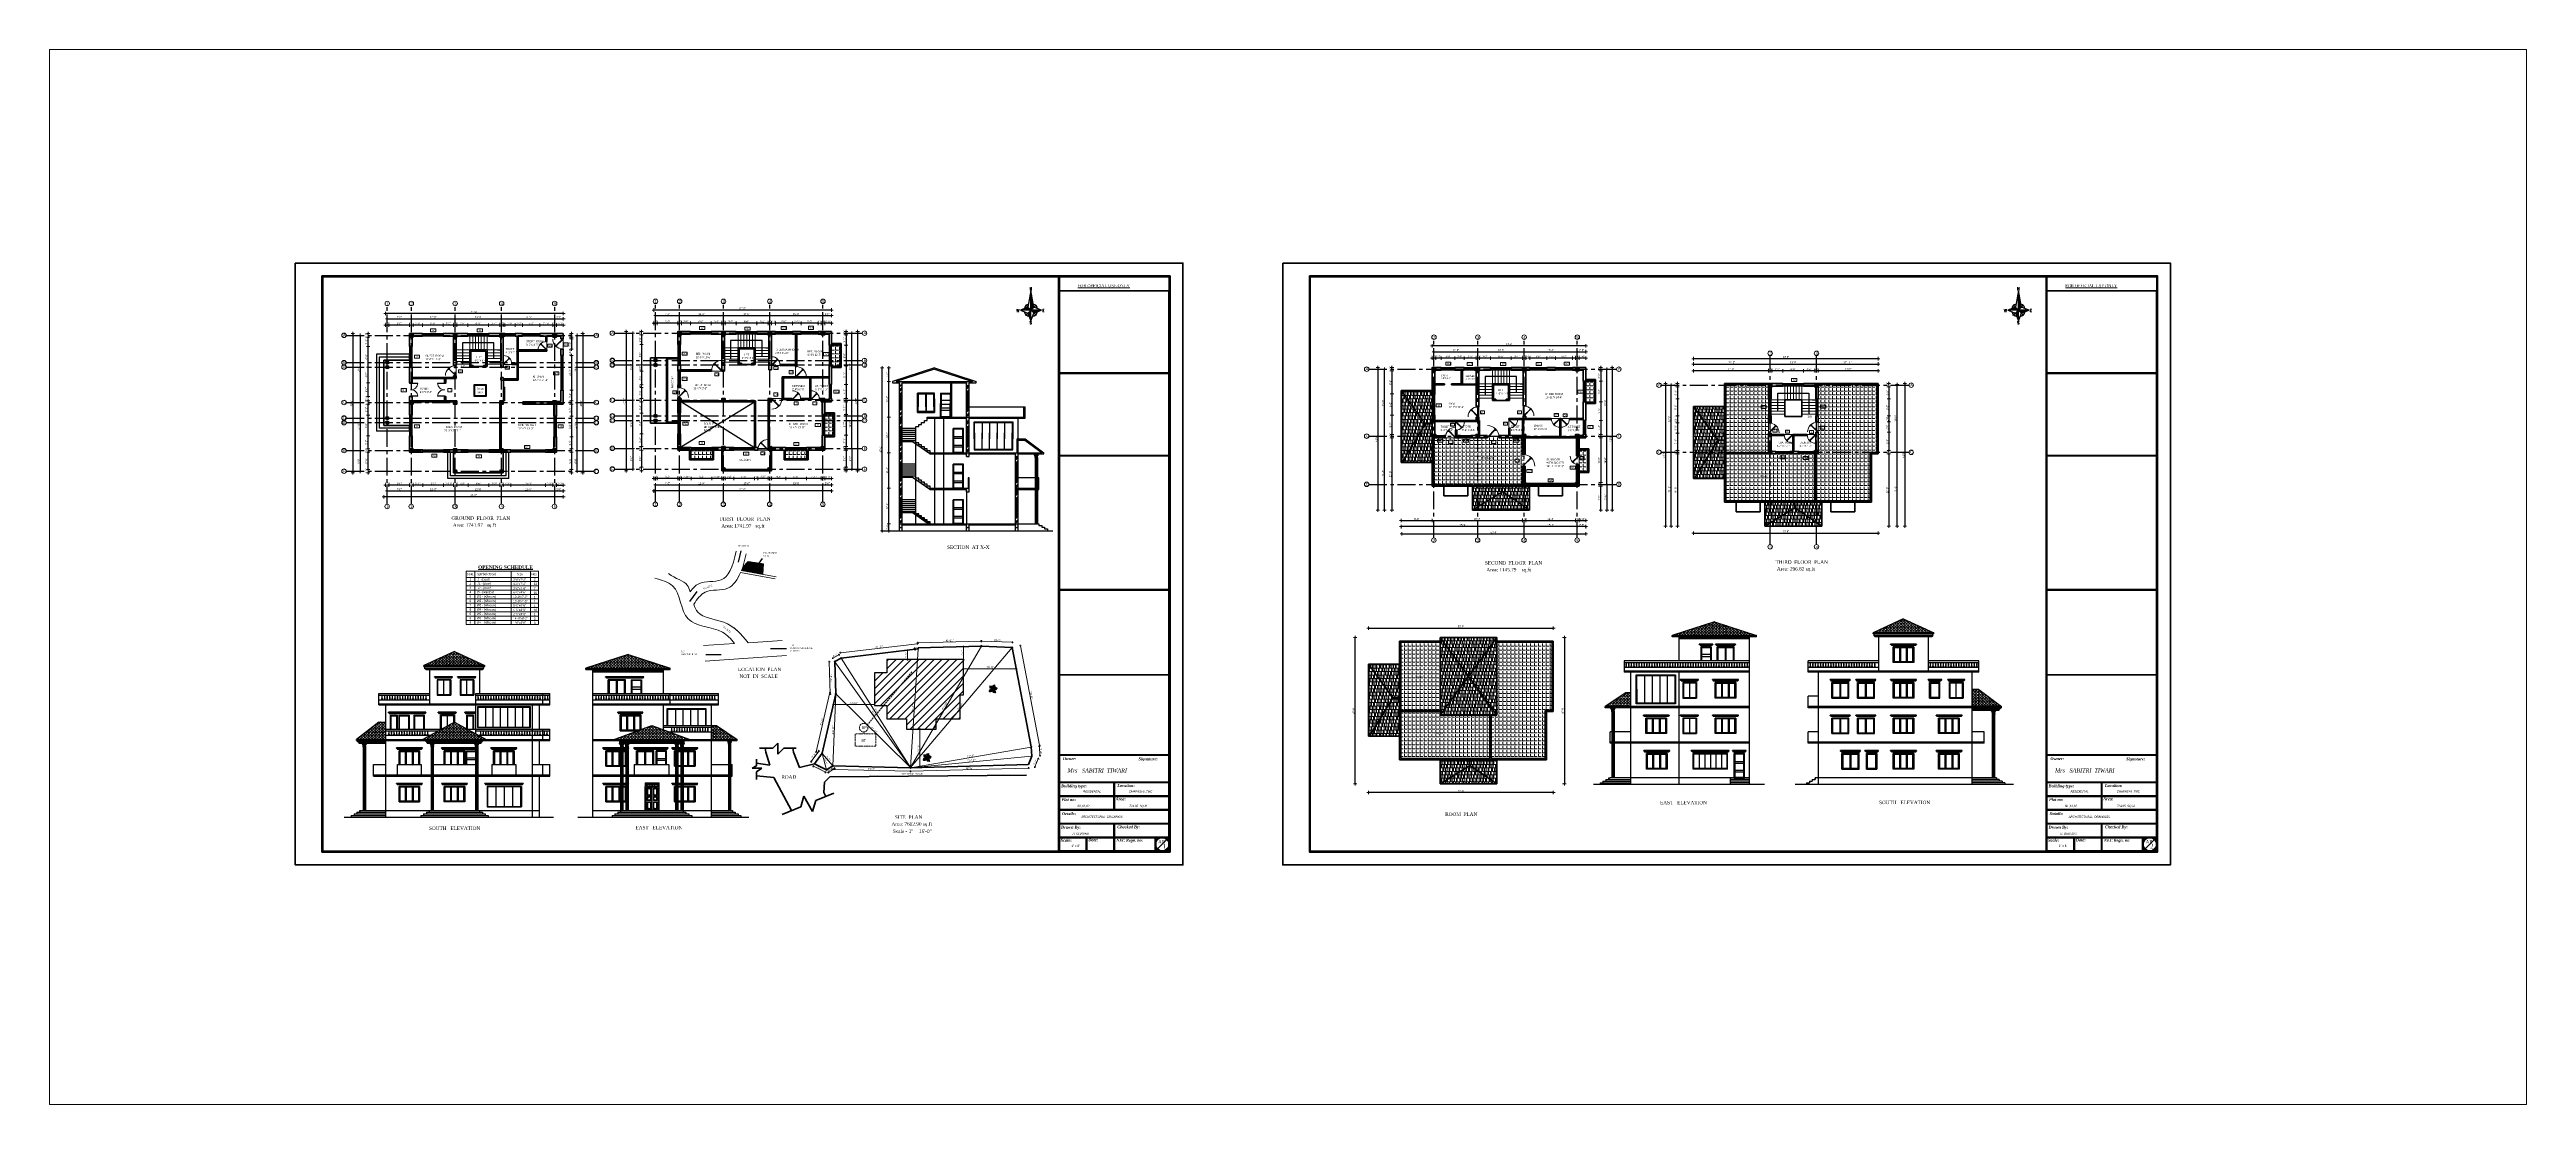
# Model space of a CAD drawing. Header units: inches. Extents: x 108286 to 1018414, y -1240248 to 57686.
# Drawn here: x 501645 to 510284, y -618277 to -614596 of the extents above; entities that cross this region are included whole.
import ezdxf

# ---------------------------------------------------------------- set-up
doc = ezdxf.new("R2010")
doc.units = ezdxf.units.IN
doc.header["$MEASUREMENT"] = 0
for name, pattern in [('ACAD_ISO03W100', [30, 12, -18]), ('ACAD_ISO10W100', [18, 12, -3, 0, -3]), ('CENTER2', [1.125, 0.75, -0.125, 0.125, -0.125]), ('CENTERX2', [4, 2.5, -0.5, 0.5, -0.5]), ('HIDDEN2', [0.1875, 0.125, -0.0625])]:
    doc.linetypes.add(name, pattern=pattern)
for name, color, linetype, lineweight in [('0.00', 1, 'Continuous', 0), ('0.09', 123, 'HIDDEN2', 9), ('0.20', 4, 'Continuous', 20), ('2dimension', 4, 'Continuous', 13), ('CORNICE', 150, 'Continuous', 20), ('DIM18', 1, 'Continuous', 18), ('DIMENSION', 142, 'Continuous', 13), ('dimentions', 123, 'Continuous', 9), ('DOOR - ELE- KHA', 142, 'Continuous', 15), ('DOOR WINDOW', 6, 'Continuous', 0), ('ELEVATION', 31, 'Continuous', 25), ('furniture', 32, 'Continuous', 13), ('HACTH', 8, 'Continuous', 5), ('HATCH', 255, 'Continuous', 18), ('pillar', 1, 'Continuous', 35), ('plan elevation', 11, 'Continuous', 25), ('RAILING', 213, 'Continuous', 9), ('SHEETS', 7, 'Continuous', 60), ('TEXT', 231, 'Continuous', 20), ('WALL', 8, 'Continuous', 35), ('win_in', 161, 'Continuous', 20)]:
    doc.layers.add(name, color=color, linetype=linetype, lineweight=lineweight)
for name, color, linetype in [('exwall', 1, 'Continuous'), ('Layer1', 150, 'Continuous'), ('VEHICLE', 9, 'Continuous')]:
    doc.layers.add(name, color=color, linetype=linetype)
doc.styles.add('1.8', font='times.ttf', dxfattribs={"width": 0.8, "height": 8})
doc.styles.add('14 INCH', font='times.ttf', dxfattribs={"height": 14})
doc.styles.add('7 INCH', font='swisscl.ttf', dxfattribs={"height": 7})
doc.styles.add('7 INCH str', font='times.ttf', dxfattribs={"height": 6})
doc.styles.add('PRADEEP', font='times.ttf', dxfattribs={"height": 7})
doc.styles.add('ROMANC', font='romanc.shx', dxfattribs={"width": 0.8})
doc.styles.add('style2', font='times.ttf', dxfattribs={"height": 12})
doc.dimstyles.new('7 INCH', dxfattribs={"dimscale": 0, "dimtxt": 7, "dimasz": 1, "dimexe": 2, "dimexo": 9, "dimgap": 2, "dimtad": 1, "dimdec": 0, "dimzin": 3, "dimdsep": 46, "dimlunit": 4, "dimtxsty": '7 INCH', "dimblk": 'DIM', "dimcen": 3, "dimdle": 3, "dimse1": 1, "dimse2": 1, "dimclrd": 256, "dimclre": 256, "dimclrt": 7, "dimadec": 1, "dimazin": 2, "dimtfac": 1, "dimtdec": 0, "dimtix": 1, "dimtofl": 0, "dimtmove": 2, "dimatfit": 3, "dimldrblk": 'ARW', "dimfxl": 2, "dimfrac": 2, "dimtolj": 2, "dimtzin": 0, "dimarcsym": 0})
pattern_1 = [(0, (810.414, -6169.469), (0, 13.75), [10, -3.75]), (90, (810.414, -6169.469), (-13.75, 8e-16), [10, -3.75])]
pattern_2 = [(0, (834.414, -5928.256), (0, 13.75), [10, -3.75]), (90, (834.414, -5928.256), (-13.75, 8e-16), [10, -3.75])]
pattern_3 = [(45, (-5623.147, -7351.19), (-4.86135912, 4.86135912), [5, -1.875]), (135, (-5623.147, -7351.19), (-4.86135912, -4.86135912), [5, -1.875])]
pattern_4 = [(0, (2414.356, -6346.367), (0, 13.75), [10, -3.75]), (90, (2414.356, -6346.367), (-13.75, 8e-16), [10, -3.75])]
pattern_5 = [(0, (2414.356, -6298.665), (25.5, 12), [6, -5, 7, -3, 9, -4]), (0, (2420.356, -6298.165), (25.5, 12), [5, -19, 4, -6]), (0, (2432.356, -6299.415), (25.5, 12), [3, -31]), (90, (2414.3556, -6298.665), (-8.5, 12), [11.5, -36.5]), (90, (2420.3556, -6298.665), (-8.5, 12), [11.25, -36.75]), (90, (2425.3556, -6298.665), (-8.5, 12), [10.5, -37.5]), (90, (2432.3556, -6299.415), (-8.5, 12), [11.5, -36.5]), (90, (2435.3556, -6299.415), (-8.5, 12), [11.5, -36.5]), (90, (2444.3556, -6298.665), (-8.5, 12), [11, -37])]
pattern_6 = [(0, (2379.509, -6346.367), (25.5, 12), [6, -5, 7, -3, 9, -4]), (0, (2385.509, -6345.867), (25.5, 12), [5, -19, 4, -6]), (0, (2397.509, -6347.117), (25.5, 12), [3, -31]), (90, (2379.509, -6346.367), (-8.5, 12), [11.5, -36.5]), (90, (2385.509, -6346.367), (-8.5, 12), [11.25, -36.75]), (90, (2390.509, -6346.367), (-8.5, 12), [10.5, -37.5]), (90, (2397.509, -6347.117), (-8.5, 12), [11.5, -36.5]), (90, (2400.509, -6347.117), (-8.5, 12), [11.5, -36.5]), (90, (2409.509, -6346.367), (-8.5, 12), [11, -37])]
pattern_7 = [(0, (2414.356, -6298.665), (0, 13.75), [10, -3.75]), (90, (2414.356, -6298.665), (-13.75, 8e-16), [10, -3.75])]
pattern_8 = [(0, (3465.355, -6053.66), (0, 13.75), [10, -3.75]), (90, (3465.355, -6053.66), (-13.75, 8e-16), [10, -3.75])]
pattern_9 = [(0, (3441.355, -6294.872), (0, 13.75), [10, -3.75]), (90, (3441.355, -6294.872), (-13.75, 8e-16), [10, -3.75])]
pattern_10 = [(45, (-5300.342, -7348.0795), (-4.86135912, 4.86135912), [5, -1.875]), (135, (-5300.342, -7348.0795), (-4.86135912, -4.86135912), [5, -1.875])]
pattern_11 = [(45, (931.701, -7233.915), (-4.86135912, 4.86135912), [5, -1.875]), (135, (931.701, -7233.915), (-4.86135912, -4.86135912), [5, -1.875])]
pattern_12 = [(45, (-2878.375, -7237.0255), (-4.86135912, 4.86135912), [5, -1.875]), (135, (-2878.375, -7237.0255), (-4.86135912, -4.86135912), [5, -1.875])]
pattern_13 = [(0, (219.34, -7250.74), (0, 13.75), [10, -3.75]), (90, (219.34, -7250.74), (-13.75, 8e-16), [10, -3.75])]
pattern_14 = [(0, (27.388, -7250.74), (25.5, 12), [6, -5, 7, -3, 9, -4]), (0, (33.388, -7250.24), (25.5, 12), [5, -19, 4, -6]), (0, (45.388, -7251.49), (25.5, 12), [3, -31]), (90, (27.388, -7250.74), (-8.5, 12), [11.5, -36.5]), (90, (33.388, -7250.74), (-8.5, 12), [11.25, -36.75]), (90, (38.388, -7250.74), (-8.5, 12), [10.5, -37.5]), (90, (45.388, -7251.49), (-8.5, 12), [11.5, -36.5]), (90, (48.388, -7251.49), (-8.5, 12), [11.5, -36.5]), (90, (57.388, -7250.74), (-8.5, 12), [11, -37])]
pattern_15 = [(50, (0, 0), (1.7931504565, -0.1568803375), [0.1875, -2.0625]), (355, (0, 0), (-0.346878334, 1.8804803343), [0.15, -1.65]), (100.4514, (0.1494, -0.013), (1.4462734543, 1.723598855), [0.159350475, -1.75285528]), (46.1842, (0, 0.5), (2.6681026216, -0.413797536), [0.28125, -3.09375]), (96.6356, (0.2223, 0.4655), (2.336656764, 2.435294677), [0.23902572, -2.6292825]), (351.1842, (0, 0.5), (2.336654863, 2.435296502), [0.225, -2.475]), (21, (0.25, 0.375), (1.4922676303, -1.0065472267), [0.1875, -2.0625]), (326, (0.25, 0.375), (0.60828833, 1.8128751126), [0.15, -1.65]), (71.4514, (0.3744, 0.2911), (2.1005565715, 0.8063262418), [0.159350475, -1.75285528]), (37.5, (0, 0), (0.0303996383, 0.8322346346), [0, -1.63, 0, -1.675, 0, -1.65625]), (7.5, (0, 0), (0.6576738436, 0.9860292797), [0, -0.955, 0, -1.5925, 0, -0.63125]), (327.5, (-0.5575, 0), (1.33455609043, -0.05638717934), [0, -0.625, 0, -1.95, 0, -2.5875]), (317.5, (-0.8075, 0), (1.4579654234, 0.2502624558), [0, -0.8125, 0, -1.295, 0, -1.8375])]
pattern_16 = [(45, (6e-11, 124), (-7.95495129, 7.95495129), []), (45, (5.303, 124), (-7.95495129, 7.95495129), [])]
pattern_17 = [(45, (0, 248), (-7.95495129, 7.95495129), []), (45, (5.303, 248), (-7.95495129, 7.95495129), [])]

# ---------------------------------------------------------------- blocks, each defined once
blk = doc.blocks.new('noth dirn')
at = {"layer": 'HATCH'}
h = blk.add_hatch(dxfattribs=at)
h.set_pattern_fill('ANSI33', color=256, scale=16, angle=360, style=0)
h.set_pattern_definition([(45, (-9118474.5084, -16078711.289), (-2.82842712475, 2.82842712475), []), (45, (-9118471.68, -16078711.289), (-2.82842712475, 2.82842712475), [2, -1])])
h.paths.add_polyline_path([(11338, -230), (11355, -213), (11338, -115)])
h.paths.add_polyline_path([(11338, -230), (11321, -213), (11277, -230)])
h.paths.add_polyline_path([(11338, -230), (11321, -247), (11338, -291)])
h.paths.add_polyline_path([(11338, -230), (11355, -247), (11399, -230)])
at = {"linetype": 'Continuous'}
for p, q in [((11338, -115), (11321, -213)), ((11338, -291), (11338, -115)), ((11355, -213), (11338, -115)), ((11321, -213), (11277, -230)), ((11277, -230), (11321, -247)), ((11399, -230), (11277, -230)), ((11321, -247), (11338, -291)), ((11338, -291), (11355, -247)), ((11399, -230), (11355, -213)), ((11355, -247), (11399, -230))]:
    blk.add_line(p, q, dxfattribs=at)
at = {"linetype": 'CENTER2', "ltscale": 0.3}
for p, q in [((11368, -260), (11308, -200)), ((11308, -260), (11368, -200))]:
    blk.add_line(p, q, dxfattribs=at)
at = {"layer": 'DIM18'}
for radius, start, end in [(40, 109.8014, 167.7655), (40, 192.2345, 257.7655), (38, 111.5383, 165.7252), (38, 194.2748, 255.7252), (40, 282.2345, 347.7655), (38, 284.2748, 345.7252), (40, 12.2345, 70.1986), (38, 14.2748, 68.4617)]:
    blk.add_arc((11338, -230), radius, start, end, dxfattribs=at)
at = {"linetype": 'Continuous', "style": 'ROMANC'}
for s, p in [('N', (11330, -113)), ('W', (11254, -241)), ('E', (11404, -240)), ('S', (11330, -311))]:
    blk.add_text(s, height=16, dxfattribs=at).set_placement(p)
blk = doc.blocks.new('DIM')
at = {"layer": 'DIMENSION'}
h = blk.add_hatch(color=256, dxfattribs=at)
h.paths.add_polyline_path([(0, 1.3), (0, 0), (1.3, 0, 0.414214)])
h.paths.add_polyline_path([(1.3, 0), (0, 0), (0, -1.3, 0.414214)])
h.paths.add_polyline_path([(0, 0), (-1.3, 0, 0.414214), (0, -1.3)])
h.paths.add_polyline_path([(0, 1.3, 0.414214), (-1.3, 0), (0, 0)])
for p, q in [((-6, 0), (6, 0)), ((0, 6), (0, -6))]:
    blk.add_line(p, q, dxfattribs=at)
blk.add_circle((0, 0), 1.28, dxfattribs=at)
blk = doc.blocks.new('*D2110')
at = {"layer": 'Defpoints', "color": 0, "ltscale": 15}
for p in [(507109, -620804), (507478, -620798), (507478, -620804)]:
    blk.add_point(p, dxfattribs=at)
at = {"layer": 'dimentions', "lineweight": -2, "ltscale": 15}
blk.add_line((507110, -620798), (507477, -620798), dxfattribs=at)
at = {"layer": 'dimentions', "lineweight": -2, "ltscale": 15, "rotation": 180}
blk.add_blockref('DIM', (507109, -620798), dxfattribs=at)
at = {"layer": 'dimentions', "lineweight": -2, "ltscale": 15}
blk.add_blockref('DIM', (507478, -620798), dxfattribs=at)
at = {"layer": 'dimentions', "color": 7, "ltscale": 15, "insert": (507294, -620789), "char_height": 14, "attachment_point": 5, "style": '14 INCH'}
blk.add_mtext('\\A2;30\'-9"', dxfattribs=at)
blk = doc.blocks.new('ARW')
at = {"layer": 'DIMENSION'}
blk.add_lwpolyline([(-0.5, 0, 0, 3, 0), (-5.5, 0, 0, 0, 0), (-0.5, 0, 0, 0, 0)], format="xyseb", dxfattribs=at)
blk = doc.blocks.new('*D2111')
at = {"layer": 'Defpoints', "color": 0, "ltscale": 15}
for p in [(506201, -621046), (506487, -621046), (506487, -621048)]:
    blk.add_point(p, dxfattribs=at)
at = {"layer": 'dimentions', "lineweight": -2, "ltscale": 15}
blk.add_line((506202, -621048), (506486, -621048), dxfattribs=at)
at = {"layer": 'dimentions', "lineweight": -2, "ltscale": 15, "rotation": 180}
blk.add_blockref('DIM', (506201, -621048), dxfattribs=at)
at = {"layer": 'dimentions', "lineweight": -2, "ltscale": 15}
blk.add_blockref('DIM', (506487, -621048), dxfattribs=at)
at = {"layer": 'dimentions', "color": 7, "ltscale": 15, "insert": (506344, -621039), "char_height": 14, "attachment_point": 5, "style": '14 INCH'}
blk.add_mtext('\\A2;23\'-10"', dxfattribs=at)
blk = doc.blocks.new('*D2112')
at = {"layer": 'Defpoints', "color": 0, "ltscale": 15}
for p in [(507235, -620606), (507233, -620640), (507449, -620649)]:
    blk.add_point(p, dxfattribs=at)
at = {"layer": 'dimentions', "lineweight": -2, "ltscale": 15}
blk.add_line((507449, -620614), (507236, -620606), dxfattribs=at)
for p, rotation in [((507235, -620606), 177.6737532667926), ((507450, -620614), 357.6737532667926)]:
    blk.add_blockref('DIM', p, dxfattribs=dict(at, rotation=rotation))
at = {"layer": 'dimentions', "color": 7, "ltscale": 15, "insert": (507343, -620601), "char_height": 14, "attachment_point": 5, "rotation": 357.6738, "style": '14 INCH'}
blk.add_mtext('\\A2;18\'-0"', dxfattribs=at)
blk = doc.blocks.new('*D2113')
at = {"layer": 'Defpoints', "color": 0, "ltscale": 15}
for p in [(506790, -620617), (506791, -620652), (507233, -620640)]:
    blk.add_point(p, dxfattribs=at)
at = {"layer": 'dimentions', "lineweight": -2, "ltscale": 15}
blk.add_line((507231, -620606), (506791, -620617), dxfattribs=at)
for p, rotation in [((506790, -620617), 181.5251823106008), ((507232, -620606), 1.525182310600775)]:
    blk.add_blockref('DIM', p, dxfattribs=dict(at, rotation=rotation))
at = {"layer": 'dimentions', "color": 7, "ltscale": 15, "insert": (507011, -620602), "char_height": 14, "attachment_point": 5, "rotation": 1.5252, "style": '14 INCH'}
blk.add_mtext('\\A2;36\'-11"', dxfattribs=at)
blk = doc.blocks.new('*D2114')
at = {"layer": 'Defpoints', "color": 0, "ltscale": 15}
for p in [(506769, -620656), (506791, -620652), (506792, -620660)]:
    blk.add_point(p, dxfattribs=at)
at = {"layer": 'dimentions', "lineweight": -2, "ltscale": 15}
for p, q in [((506769, -620655), (506769, -620654)), ((506771, -620666), (506771, -620666))]:
    blk.add_line(p, q, dxfattribs=at)
for p, rotation in [((506769, -620656), 280.6704223685121), ((506771, -620665), 100.6704223685121)]:
    blk.add_blockref('DIM', p, dxfattribs=dict(at, rotation=rotation))
at = {"layer": 'dimentions', "color": 7, "ltscale": 15, "insert": (506779, -620659), "char_height": 14, "attachment_point": 5, "rotation": 280.6704, "style": '14 INCH'}
blk.add_mtext('\\A2;9"', dxfattribs=at)
blk = doc.blocks.new('*D2115')
at = {"layer": 'Defpoints', "color": 0, "ltscale": 15}
for p in [(506250, -620687), (506254, -620724), (506792, -620660)]:
    blk.add_point(p, dxfattribs=at)
at = {"layer": 'dimentions', "lineweight": -2, "ltscale": 15}
blk.add_line((506787, -620624), (506251, -620687), dxfattribs=at)
for p, rotation in [((506250, -620687), 186.737466265052), ((506788, -620624), 6.737466265052018)]:
    blk.add_blockref('DIM', p, dxfattribs=dict(at, rotation=rotation))
at = {"layer": 'dimentions', "color": 7, "ltscale": 15, "insert": (506518, -620646), "char_height": 14, "attachment_point": 5, "rotation": 6.7375, "style": '14 INCH'}
blk.add_mtext('\\A2;45\'-2"', dxfattribs=at)
blk = doc.blocks.new('*D2116')
at = {"layer": 'Defpoints', "color": 0, "ltscale": 15}
for p in [(506197, -620725), (506211, -620748), (506253, -620724)]:
    blk.add_point(p, dxfattribs=at)
at = {"layer": 'dimentions', "lineweight": -2, "ltscale": 15}
blk.add_line((506239, -620702), (506198, -620725), dxfattribs=at)
for p, rotation in [((506197, -620725), 209.9273341913056), ((506240, -620701), 29.92733419130565)]:
    blk.add_blockref('DIM', p, dxfattribs=dict(at, rotation=rotation))
at = {"layer": 'dimentions', "color": 7, "ltscale": 15, "insert": (506214, -620705), "char_height": 14, "attachment_point": 5, "rotation": 29.9273, "style": '14 INCH'}
blk.add_mtext('\\A2;4\'-1"', dxfattribs=at)
blk = doc.blocks.new('*D2117')
at = {"layer": 'Defpoints', "color": 0, "ltscale": 15}
for p in [(506211, -620748), (506179, -620975), (506218, -620974)]:
    blk.add_point(p, dxfattribs=at)
at = {"layer": 'dimentions', "lineweight": -2, "ltscale": 15}
blk.add_line((506172, -620751), (506179, -620974), dxfattribs=at)
for p, rotation in [((506172, -620750), 91.77522447877882), ((506179, -620975), 271.7752244787789)]:
    blk.add_blockref('DIM', p, dxfattribs=dict(at, rotation=rotation))
at = {"layer": 'dimentions', "color": 7, "ltscale": 15, "insert": (506184, -620862), "char_height": 14, "attachment_point": 5, "rotation": 271.7752, "style": '14 INCH'}
blk.add_mtext('\\A2;18\'-9"', dxfattribs=at)
blk = doc.blocks.new('*D2118')
at = {"layer": 'Defpoints', "color": 0, "ltscale": 15}
for p in [(506218, -620974), (506081, -621379), (506122, -621388)]:
    blk.add_point(p, dxfattribs=at)
at = {"layer": 'dimentions', "lineweight": -2, "ltscale": 15}
blk.add_line((506176, -620965), (506081, -621378), dxfattribs=at)
for p, rotation in [((506177, -620964), 77.00946744000217), ((506081, -621379), 257.0094674400022)]:
    blk.add_blockref('DIM', p, dxfattribs=dict(at, rotation=rotation))
at = {"layer": 'dimentions', "color": 7, "ltscale": 15, "insert": (506120, -621169), "char_height": 14, "attachment_point": 5, "rotation": 77.0095, "style": '14 INCH'}
blk.add_mtext('\\A2;35\'-6"', dxfattribs=at)
blk = doc.blocks.new('*D2119')
at = {"layer": 'Defpoints', "color": 0, "ltscale": 15}
for p in [(506069, -621463), (506146, -621521), (506154, -621505)]:
    blk.add_point(p, dxfattribs=at)
at = {"layer": 'dimentions', "lineweight": -2, "ltscale": 15}
blk.add_line((506062, -621479), (506145, -621521), dxfattribs=at)
for p, rotation in [((506061, -621479), 153.6950570800419), ((506146, -621521), 333.6950570800419)]:
    blk.add_blockref('DIM', p, dxfattribs=dict(at, rotation=rotation))
at = {"layer": 'dimentions', "color": 7, "ltscale": 15, "insert": (506107, -621492), "char_height": 14, "attachment_point": 5, "rotation": 333.6951, "style": '14 INCH'}
blk.add_mtext('\\A2;7\'-11"', dxfattribs=at)
blk = doc.blocks.new('*D2120')
at = {"layer": 'Defpoints', "color": 0, "ltscale": 15}
for p in [(507449, -620649), (507582, -621344), (507639, -621333)]:
    blk.add_point(p, dxfattribs=at)
at = {"layer": 'dimentions', "lineweight": -2, "ltscale": 15}
blk.add_line((507506, -620639), (507639, -621332), dxfattribs=at)
for p, rotation in [((507506, -620638), 100.8115117594401), ((507639, -621333), 280.8115117594401)]:
    blk.add_blockref('DIM', p, dxfattribs=dict(at, rotation=rotation))
at = {"layer": 'dimentions', "color": 7, "ltscale": 15, "insert": (507581, -620984), "char_height": 14, "attachment_point": 5, "rotation": 280.8115, "style": '14 INCH'}
blk.add_mtext('\\A2;59\'-0"', dxfattribs=at)
blk = doc.blocks.new('*D2121')
at = {"layer": 'Defpoints', "color": 0, "ltscale": 15}
for p in [(507582, -621344), (507585, -621408), (507642, -621405)]:
    blk.add_point(p, dxfattribs=at)
at = {"layer": 'dimentions', "lineweight": -2, "ltscale": 15}
blk.add_line((507638, -621342), (507642, -621404), dxfattribs=at)
for p, rotation in [((507638, -621341), 93.37920264531974), ((507642, -621405), 273.3792026453198)]:
    blk.add_blockref('DIM', p, dxfattribs=dict(at, rotation=rotation))
at = {"layer": 'dimentions', "color": 7, "ltscale": 15, "insert": (507649, -621372), "char_height": 14, "attachment_point": 5, "rotation": 273.3792, "style": '14 INCH'}
blk.add_mtext('\\A2;5\'-4"', dxfattribs=at)
blk = doc.blocks.new('*D2122')
at = {"layer": 'Defpoints', "color": 0, "ltscale": 15}
for p in [(507562, -621466), (507585, -621408), (507630, -621426)]:
    blk.add_point(p, dxfattribs=at)
at = {"layer": 'dimentions', "lineweight": -2, "ltscale": 15}
blk.add_line((507607, -621483), (507630, -621427), dxfattribs=at)
for p, rotation in [((507607, -621484), 248.1483340770338), ((507630, -621426), 68.14833407703377)]:
    blk.add_blockref('DIM', p, dxfattribs=dict(at, rotation=rotation))
at = {"layer": 'dimentions', "color": 7, "ltscale": 15, "insert": (507610, -621451), "char_height": 14, "attachment_point": 5, "rotation": 68.1483, "style": '14 INCH'}
blk.add_mtext('\\A2;5\'-2"', dxfattribs=at)
blk = doc.blocks.new('*D2123')
at = {"layer": 'Defpoints', "color": 0, "ltscale": 15}
for p in [(507562, -621466), (506739, -621489), (506739, -621514)]:
    blk.add_point(p, dxfattribs=at)
at = {"layer": 'dimentions', "lineweight": -2, "ltscale": 15}
blk.add_line((507562, -621491), (506740, -621514), dxfattribs=at)
for p, rotation in [((506739, -621514), 181.6135174937089), ((507563, -621491), 1.61351749370886)]:
    blk.add_blockref('DIM', p, dxfattribs=dict(at, rotation=rotation))
at = {"layer": 'dimentions', "color": 7, "ltscale": 15, "insert": (507151, -621493), "char_height": 14, "attachment_point": 5, "rotation": 1.6135, "style": '14 INCH'}
blk.add_mtext('\\A2;68\'-8"', dxfattribs=at)
blk = doc.blocks.new('*D2124')
at = {"layer": 'Defpoints', "color": 0, "ltscale": 15}
for p in [(506197, -621476), (506196, -621501), (506739, -621489)]:
    blk.add_point(p, dxfattribs=at)
at = {"layer": 'dimentions', "lineweight": -2, "ltscale": 15}
blk.add_line((506737, -621514), (506197, -621501), dxfattribs=at)
for p, rotation in [((506196, -621501), 178.6317660987301), ((506738, -621514), 358.6317660987302)]:
    blk.add_blockref('DIM', p, dxfattribs=dict(at, rotation=rotation))
at = {"layer": 'dimentions', "color": 7, "ltscale": 15, "insert": (506467, -621498), "char_height": 14, "attachment_point": 5, "rotation": 358.6318, "style": '14 INCH'}
blk.add_mtext('\\A2;45\'-2"', dxfattribs=at)
blk = doc.blocks.new('*D2125')
at = {"layer": 'Defpoints', "color": 0, "ltscale": 15}
for p in [(506197, -621476), (506154, -621505), (506209, -621493)]:
    blk.add_point(p, dxfattribs=at)
at = {"layer": 'dimentions', "lineweight": -2, "ltscale": 15}
blk.add_line((506166, -621522), (506208, -621494), dxfattribs=at)
for p, rotation in [((506165, -621522), 213.7254522995223), ((506209, -621493), 33.72545229952227)]:
    blk.add_blockref('DIM', p, dxfattribs=dict(at, rotation=rotation))
at = {"layer": 'dimentions', "color": 7, "ltscale": 15, "insert": (506182, -621500), "char_height": 14, "attachment_point": 5, "rotation": 33.7255, "style": '14 INCH'}
blk.add_mtext('\\A2;4\'-4"', dxfattribs=at)
blk = doc.blocks.new('*D2126')
at = {"layer": 'Defpoints', "color": 0, "ltscale": 15}
for p in [(506122, -621388), (506122, -621388), (506154, -621505)]:
    blk.add_point(p, dxfattribs=at)
at = {"layer": 'dimentions', "lineweight": -2, "ltscale": 15}
blk.add_line((506153, -621504), (506122, -621389), dxfattribs=at)
for p, rotation in [((506122, -621388), 105.1846083075577), ((506154, -621505), 285.1846083075577)]:
    blk.add_blockref('DIM', p, dxfattribs=dict(at, rotation=rotation))
at = {"layer": 'dimentions', "color": 7, "ltscale": 15, "insert": (506147, -621444), "char_height": 14, "attachment_point": 5, "rotation": 285.1846, "style": '14 INCH'}
blk.add_mtext('\\A2;10\'-1"', dxfattribs=at)
blk = doc.blocks.new('*D2127')
at = {"layer": 'Defpoints', "color": 0, "ltscale": 15}
for p in [(506122, -621388), (506122, -621388), (506197, -621476)]:
    blk.add_point(p, dxfattribs=at)
at = {"layer": 'dimentions', "lineweight": -2, "ltscale": 15}
blk.add_line((506196, -621475), (506123, -621389), dxfattribs=at)
for p, rotation in [((506122, -621388), 130.6109252244723), ((506197, -621476), 310.6109252244723)]:
    blk.add_blockref('DIM', p, dxfattribs=dict(at, rotation=rotation))
at = {"layer": 'dimentions', "color": 7, "ltscale": 15, "insert": (506166, -621426), "char_height": 14, "attachment_point": 5, "rotation": 310.6109, "style": '14 INCH'}
blk.add_mtext('\\A2;9\'-7"', dxfattribs=at)
blk = doc.blocks.new('*D2128')
at = {"layer": 'Defpoints', "color": 0, "ltscale": 15}
for p in [(506218, -620974), (506218, -620974), (506197, -621476)]:
    blk.add_point(p, dxfattribs=at)
at = {"layer": 'dimentions', "lineweight": -2, "ltscale": 15}
blk.add_line((506197, -621475), (506218, -620975), dxfattribs=at)
for p, rotation in [((506218, -620974), 87.64279461931122), ((506197, -621476), 267.6427946193112)]:
    blk.add_blockref('DIM', p, dxfattribs=dict(at, rotation=rotation))
at = {"layer": 'dimentions', "color": 7, "ltscale": 15, "insert": (506198, -621224), "char_height": 14, "attachment_point": 5, "rotation": 87.6428, "style": '14 INCH'}
blk.add_mtext('\\A2;41\'-11"', dxfattribs=at)
blk = doc.blocks.new('*D2129')
at = {"layer": 'Defpoints', "color": 0, "ltscale": 15}
for p in [(506218, -620974), (506218, -620974), (506739, -621489)]:
    blk.add_point(p, dxfattribs=at)
at = {"layer": 'dimentions', "lineweight": -2, "ltscale": 15}
blk.add_line((506738, -621488), (506218, -620974), dxfattribs=at)
for p, rotation in [((506218, -620974), 135.3104822146697), ((506739, -621489), 315.3104822146697)]:
    blk.add_blockref('DIM', p, dxfattribs=dict(at, rotation=rotation))
at = {"layer": 'dimentions', "color": 7, "ltscale": 15, "insert": (506485, -621225), "char_height": 14, "attachment_point": 5, "rotation": 315.3105, "style": '14 INCH'}
blk.add_mtext('\\A2;61\'-1"', dxfattribs=at)
blk = doc.blocks.new('*D2130')
at = {"layer": 'Defpoints', "color": 0, "ltscale": 15}
for p in [(506792, -620660), (506739, -621489), (506739, -621489)]:
    blk.add_point(p, dxfattribs=at)
at = {"layer": 'dimentions', "lineweight": -2, "ltscale": 15}
blk.add_line((506792, -620661), (506739, -621488), dxfattribs=at)
for p, rotation in [((506792, -620660), 86.28031281762303), ((506739, -621489), 266.280312817623)]:
    blk.add_blockref('DIM', p, dxfattribs=dict(at, rotation=rotation))
at = {"layer": 'dimentions', "color": 7, "ltscale": 15, "insert": (506756, -621074), "char_height": 14, "attachment_point": 5, "rotation": 86.2803, "style": '14 INCH'}
blk.add_mtext('\\A2;69\'-2"', dxfattribs=at)
blk = doc.blocks.new('*D2131')
at = {"layer": 'Defpoints', "color": 0, "ltscale": 15}
for p in [(506211, -620748), (506739, -621489), (506739, -621489)]:
    blk.add_point(p, dxfattribs=at)
at = {"layer": 'dimentions', "lineweight": -2, "ltscale": 15}
blk.add_line((506211, -620749), (506738, -621488), dxfattribs=at)
for p, rotation in [((506211, -620748), 125.4830425659092), ((506739, -621489), 305.4830425659091)]:
    blk.add_blockref('DIM', p, dxfattribs=dict(at, rotation=rotation))
at = {"layer": 'dimentions', "color": 7, "ltscale": 15, "insert": (506482, -621113), "char_height": 14, "attachment_point": 5, "rotation": 305.483, "style": '14 INCH'}
blk.add_mtext('\\A2;75\'-9"', dxfattribs=at)
blk = doc.blocks.new('*D2132')
at = {"layer": 'Defpoints', "color": 0, "ltscale": 15}
for p in [(506254, -620724), (506254, -620724), (506739, -621489)]:
    blk.add_point(p, dxfattribs=at)
at = {"layer": 'dimentions', "lineweight": -2, "ltscale": 15}
blk.add_line((506738, -621488), (506255, -620725), dxfattribs=at)
for p, rotation in [((506254, -620724), 122.3410285823556), ((506739, -621489), 302.3410285823556)]:
    blk.add_blockref('DIM', p, dxfattribs=dict(at, rotation=rotation))
at = {"layer": 'dimentions', "color": 7, "ltscale": 15, "insert": (506504, -621102), "char_height": 14, "attachment_point": 5, "rotation": 302.341, "style": '14 INCH'}
blk.add_mtext('\\A2;75\'-5"', dxfattribs=at)
blk = doc.blocks.new('*D2133')
at = {"layer": 'Defpoints', "color": 0, "ltscale": 15}
for p in [(507585, -621408), (507585, -621408), (506739, -621489)]:
    blk.add_point(p, dxfattribs=at)
at = {"layer": 'dimentions', "lineweight": -2, "ltscale": 15}
blk.add_line((506740, -621489), (507584, -621408), dxfattribs=at)
for p, rotation in [((507585, -621408), 5.447555248115535), ((506739, -621489), 185.4475552481155)]:
    blk.add_blockref('DIM', p, dxfattribs=dict(at, rotation=rotation))
at = {"layer": 'dimentions', "color": 7, "ltscale": 15, "insert": (507161, -621439), "char_height": 14, "attachment_point": 5, "rotation": 5.4476, "style": '14 INCH'}
blk.add_mtext('\\A2;70\'-11"', dxfattribs=at)
blk = doc.blocks.new('*D2134')
at = {"layer": 'Defpoints', "color": 0, "ltscale": 15}
for p in [(507582, -621344), (506739, -621489), (506739, -621489)]:
    blk.add_point(p, dxfattribs=at)
at = {"layer": 'dimentions', "lineweight": -2, "ltscale": 15}
blk.add_line((507581, -621345), (506739, -621489), dxfattribs=at)
for p, rotation in [((507582, -621344), 9.71870370300902), ((506739, -621489), 189.718703703009)]:
    blk.add_blockref('DIM', p, dxfattribs=dict(at, rotation=rotation))
at = {"layer": 'dimentions', "color": 7, "ltscale": 15, "insert": (507158, -621408), "char_height": 14, "attachment_point": 5, "rotation": 9.7187, "style": '14 INCH'}
blk.add_mtext('\\A2;71\'-3"', dxfattribs=at)
blk = doc.blocks.new('*D2135')
at = {"layer": 'Defpoints', "color": 0, "ltscale": 15}
for p in [(507449, -620649), (507449, -620649), (506739, -621489)]:
    blk.add_point(p, dxfattribs=at)
at = {"layer": 'dimentions', "lineweight": -2, "ltscale": 15}
blk.add_line((506739, -621488), (507448, -620650), dxfattribs=at)
for p, rotation in [((507449, -620649), 49.77963451399644), ((506739, -621489), 229.7796345139965)]:
    blk.add_blockref('DIM', p, dxfattribs=dict(at, rotation=rotation))
at = {"layer": 'dimentions', "color": 7, "ltscale": 15, "insert": (507087, -621063), "char_height": 14, "attachment_point": 5, "rotation": 49.7796, "style": '14 INCH'}
blk.add_mtext('\\A2;91\'-8"', dxfattribs=at)
blk = doc.blocks.new('*D2136')
at = {"layer": 'Defpoints', "color": 0, "ltscale": 15}
for p in [(507233, -620640), (506739, -621489), (506739, -621489)]:
    blk.add_point(p, dxfattribs=at)
at = {"layer": 'dimentions', "lineweight": -2, "ltscale": 15}
blk.add_line((507233, -620641), (506739, -621488), dxfattribs=at)
for p, rotation in [((507233, -620640), 59.75922990771139), ((506739, -621489), 239.7592299077114)]:
    blk.add_blockref('DIM', p, dxfattribs=dict(at, rotation=rotation))
at = {"layer": 'dimentions', "color": 7, "ltscale": 15, "insert": (506978, -621060), "char_height": 14, "attachment_point": 5, "rotation": 59.7592, "style": '14 INCH'}
blk.add_mtext('\\A2;81\'-10"', dxfattribs=at)
blk = doc.blocks.new('*D2137')
at = {"layer": 'Defpoints', "color": 0, "ltscale": 15}
for p in [(507109, -620644), (507109, -620644), (507109, -620735)]:
    blk.add_point(p, dxfattribs=at)
at = {"layer": 'dimentions', "lineweight": -2, "ltscale": 15}
blk.add_line((507109, -620734), (507109, -620645), dxfattribs=at)
for p, rotation in [((507109, -620644), 90), ((507109, -620735), 270)]:
    blk.add_blockref('DIM', p, dxfattribs=dict(at, rotation=rotation))
at = {"layer": 'dimentions', "color": 7, "ltscale": 15, "insert": (507100, -620689), "char_height": 14, "attachment_point": 5, "rotation": 90, "style": '14 INCH'}
blk.add_mtext('\\A2;7\'-7"', dxfattribs=at)
blk = doc.blocks.new('*D2138')
at = {"layer": 'Defpoints', "color": 0, "ltscale": 15}
for p in [(506719, -620669), (506719, -620669), (506727, -620735)]:
    blk.add_point(p, dxfattribs=at)
at = {"layer": 'dimentions', "lineweight": -2, "ltscale": 15}
blk.add_line((506719, -620734), (506719, -620670), dxfattribs=at)
for p, rotation in [((506719, -620669), 90), ((506719, -620735), 270)]:
    blk.add_blockref('DIM', p, dxfattribs=dict(at, rotation=rotation))
at = {"layer": 'dimentions', "color": 7, "ltscale": 15, "insert": (506710, -620702), "char_height": 14, "attachment_point": 5, "rotation": 90, "style": '14 INCH'}
blk.add_mtext('\\A2;5\'-5"', dxfattribs=at)
blk = doc.blocks.new('*D2139')
at = {"layer": 'Defpoints', "color": 0, "ltscale": 15}
for p in [(506069, -621463), (506099, -621372), (506122, -621388)]:
    blk.add_point(p, dxfattribs=at)
at = {"layer": 'dimentions', "lineweight": -2, "ltscale": 15}
blk.add_line((506047, -621446), (506099, -621373), dxfattribs=at)
for p, rotation in [((506046, -621447), 234.5186925973963), ((506099, -621372), 54.51869259739623)]:
    blk.add_blockref('DIM', p, dxfattribs=dict(at, rotation=rotation))
at = {"layer": 'dimentions', "color": 7, "ltscale": 15, "insert": (506065, -621404), "char_height": 14, "attachment_point": 5, "rotation": 54.5187, "style": '14 INCH'}
blk.add_mtext('\\A2;7\'-8"', dxfattribs=at)
blk = doc.blocks.new('*D2140')
at = {"layer": 'Defpoints', "color": 0, "ltscale": 15}
for p in [(506805, -621220), (506805, -621220), (506805, -621487)]:
    blk.add_point(p, dxfattribs=at)
at = {"layer": 'dimentions', "lineweight": -2, "ltscale": 15}
blk.add_line((506805, -621486), (506805, -621221), dxfattribs=at)
for p, rotation in [((506805, -621220), 90), ((506805, -621487), 270)]:
    blk.add_blockref('DIM', p, dxfattribs=dict(at, rotation=rotation))
at = {"layer": 'dimentions', "color": 7, "ltscale": 15, "insert": (506796, -621354), "char_height": 14, "attachment_point": 5, "rotation": 90, "style": '14 INCH'}
blk.add_mtext('\\A2;22\'-3"', dxfattribs=at)
blk = doc.blocks.new('DFGDG')
at = {"layer": 'pillar'}
blk.add_hatch(color=4, dxfattribs=at).paths.add_polyline_path([(456398.9, -510693.6), (456386.9, -510693.6), (456386.9, -510705.6), (456398.9, -510705.6)])
blk.add_lwpolyline([(456398.9, -510693.6), (456386.9, -510693.6), (456386.9, -510705.6), (456398.9, -510705.6)], close=True, dxfattribs=at)
blk = doc.blocks.new('FGEWSRG')
at = {"layer": 'ELEVATION'}
h = blk.add_hatch(color=251, dxfattribs=at)
edge = h.paths.add_edge_path()
edge.add_arc((502633.6, -562105.6), 6, 0, 360)
at = {"layer": 'ELEVATION', "color": 4}
blk.add_circle((502633.6, -562105.6), 6, dxfattribs=at)
blk = doc.blocks.new('*U474')
at = {"layer": 'DOOR WINDOW'}
for p, q in [((-196.4, 4.5), (-196.4, -4.5)), ((-196.4, 4.5), (-124.4, 4.5)), ((-193.9, 2), (-196.4, 2)), ((-193.9, 2), (-126.9, 2)), ((-193.9, 2), (-193.9, 0.5)), ((-193.9, 0.5), (-193.4, 0.5)), ((-193.4, 0.5), (-193.4, -2)), ((-193.4, 0.5), (-127.4, 0.5)), ((-126.9, 2), (-127.5, 2)), ((-127.4, 0.5), (-127.4, -2)), ((-126.9, 0.5), (-127.4, 0.5)), ((-127.4, 0.5), (-127.4, -2)), ((-126.9, 0.5), (-127.4, 0.5)), ((-126.9, 2), (-126.9, 0.5)), ((-126.9, 2), (-126.9, 0.5)), ((-126.9, 2), (-124.4, 2)), ((-124.4, 4.5), (-124.4, -4.5)), ((-124.4, 4.5), (-124.4, -4.5)), ((-124.4, 4.5), (-124.4, -4.5)), ((-193.4, -2), (-196.4, -2)), ((-196.4, -4.5), (-124.4, -4.5)), ((-193.4, -2), (-127.4, -2)), ((-127.5, -2), (-127.4, -2)), ((-127.4, -2), (-124.4, -2))]:
    blk.add_line(p, q, dxfattribs=at)
blk = doc.blocks.new('*U475')
at = {"layer": 'DOOR WINDOW'}
for p, q in [((-244.4, 4.5), (-244.4, -4.5)), ((-244.4, 4.5), (-124.4, 4.5)), ((-241.9, 2), (-244.4, 2)), ((-241.9, 2), (-126.9, 2)), ((-241.9, 2), (-241.9, 0.5)), ((-241.9, 0.5), (-241.4, 0.5)), ((-241.4, 0.5), (-241.4, -2)), ((-241.4, 0.5), (-127.4, 0.5)), ((-126.9, 2), (-127.5, 2)), ((-127.4, 0.5), (-127.4, -2)), ((-126.9, 0.5), (-127.4, 0.5)), ((-127.4, 0.5), (-127.4, -2)), ((-126.9, 0.5), (-127.4, 0.5)), ((-126.9, 2), (-126.9, 0.5)), ((-126.9, 2), (-126.9, 0.5)), ((-126.9, 2), (-124.4, 2)), ((-124.4, 4.5), (-124.4, -4.5)), ((-124.4, 4.5), (-124.4, -4.5)), ((-124.4, 4.5), (-124.4, -4.5)), ((-241.4, -2), (-244.4, -2)), ((-244.4, -4.5), (-124.4, -4.5)), ((-241.4, -2), (-127.4, -2)), ((-127.5, -2), (-127.4, -2)), ((-127.4, -2), (-124.4, -2))]:
    blk.add_line(p, q, dxfattribs=at)
blk = doc.blocks.new('*U476')
at = {"layer": 'DOOR WINDOW'}
for p, q in [((-184.4, 4.5), (-184.4, -4.5)), ((-184.4, 4.5), (-124.4, 4.5)), ((-181.9, 2), (-184.4, 2)), ((-181.9, 2), (-126.9, 2)), ((-181.9, 2), (-181.9, 0.5)), ((-181.9, 0.5), (-181.4, 0.5)), ((-181.4, 0.5), (-181.4, -2)), ((-181.4, 0.5), (-127.4, 0.5)), ((-126.9, 2), (-127.5, 2)), ((-127.4, 0.5), (-127.4, -2)), ((-126.9, 0.5), (-127.4, 0.5)), ((-127.4, 0.5), (-127.4, -2)), ((-126.9, 0.5), (-127.4, 0.5)), ((-126.9, 2), (-126.9, 0.5)), ((-126.9, 2), (-126.9, 0.5)), ((-126.9, 2), (-124.4, 2)), ((-124.4, 4.5), (-124.4, -4.5)), ((-124.4, 4.5), (-124.4, -4.5)), ((-124.4, 4.5), (-124.4, -4.5)), ((-181.4, -2), (-184.4, -2)), ((-184.4, -4.5), (-124.4, -4.5)), ((-181.4, -2), (-127.4, -2)), ((-127.5, -2), (-127.4, -2)), ((-127.4, -2), (-124.4, -2))]:
    blk.add_line(p, q, dxfattribs=at)
blk = doc.blocks.new('*U477')
at = {"layer": 'DOOR WINDOW'}
for p, q in [((-160.4, 4.5), (-160.4, -4.5)), ((-160.4, 4.5), (-124.4, 4.5)), ((-157.9, 2), (-160.4, 2)), ((-157.9, 2), (-126.9, 2)), ((-157.9, 2), (-157.9, 0.5)), ((-157.9, 0.5), (-157.4, 0.5)), ((-157.4, 0.5), (-157.4, -2)), ((-157.4, 0.5), (-127.4, 0.5)), ((-126.9, 2), (-127.5, 2)), ((-127.4, 0.5), (-127.4, -2)), ((-126.9, 0.5), (-127.4, 0.5)), ((-127.4, 0.5), (-127.4, -2)), ((-126.9, 0.5), (-127.4, 0.5)), ((-126.9, 2), (-126.9, 0.5)), ((-126.9, 2), (-126.9, 0.5)), ((-126.9, 2), (-124.4, 2)), ((-124.4, 4.5), (-124.4, -4.5)), ((-124.4, 4.5), (-124.4, -4.5)), ((-124.4, 4.5), (-124.4, -4.5)), ((-157.4, -2), (-160.4, -2)), ((-160.4, -4.5), (-124.4, -4.5)), ((-157.4, -2), (-127.4, -2)), ((-127.5, -2), (-127.4, -2)), ((-127.4, -2), (-124.4, -2))]:
    blk.add_line(p, q, dxfattribs=at)
blk = doc.blocks.new('*U478')
at = {"layer": 'DOOR WINDOW'}
for p, q in [((-160.4, 4.5), (-160.4, -4.5)), ((-160.4, 4.5), (-88.4, 4.5)), ((-157.9, 2), (-160.4, 2)), ((-157.9, 2), (-90.9, 2)), ((-157.9, 2), (-157.9, 0.5)), ((-157.9, 0.5), (-157.4, 0.5)), ((-157.4, 0.5), (-157.4, -2)), ((-157.4, 0.5), (-91.4, 0.5)), ((-90.9, 2), (-91.5, 2)), ((-91.4, 0.5), (-91.4, -2)), ((-90.9, 0.5), (-91.4, 0.5)), ((-91.4, 0.5), (-91.4, -2)), ((-90.9, 0.5), (-91.4, 0.5)), ((-90.9, 2), (-90.9, 0.5)), ((-90.9, 2), (-90.9, 0.5)), ((-90.9, 2), (-88.4, 2)), ((-88.4, 4.5), (-88.4, -4.5)), ((-88.4, 4.5), (-88.4, -4.5)), ((-88.4, 4.5), (-88.4, -4.5)), ((-157.4, -2), (-160.4, -2)), ((-160.4, -4.5), (-88.4, -4.5)), ((-157.4, -2), (-91.4, -2)), ((-91.5, -2), (-91.4, -2)), ((-91.4, -2), (-88.4, -2))]:
    blk.add_line(p, q, dxfattribs=at)
blk = doc.blocks.new('*U479')
at = {"layer": 'DOOR WINDOW'}
for p, q in [((-184.4, 4.5), (-184.4, -4.5)), ((-184.4, 4.5), (-64.4, 4.5)), ((-181.9, 2), (-184.4, 2)), ((-181.9, 2), (-66.9, 2)), ((-181.9, 2), (-181.9, 0.5)), ((-181.9, 0.5), (-181.4, 0.5)), ((-181.4, 0.5), (-181.4, -2)), ((-181.4, 0.5), (-67.4, 0.5)), ((-66.9, 2), (-67.5, 2)), ((-67.4, 0.5), (-67.4, -2)), ((-66.9, 0.5), (-67.4, 0.5)), ((-67.4, 0.5), (-67.4, -2)), ((-66.9, 0.5), (-67.4, 0.5)), ((-66.9, 2), (-66.9, 0.5)), ((-66.9, 2), (-66.9, 0.5)), ((-66.9, 2), (-64.4, 2)), ((-64.4, 4.5), (-64.4, -4.5)), ((-64.4, 4.5), (-64.4, -4.5)), ((-64.4, 4.5), (-64.4, -4.5)), ((-181.4, -2), (-184.4, -2)), ((-184.4, -4.5), (-64.4, -4.5)), ((-181.4, -2), (-67.4, -2)), ((-67.5, -2), (-67.4, -2)), ((-67.4, -2), (-64.4, -2))]:
    blk.add_line(p, q, dxfattribs=at)
blk = doc.blocks.new('*U480')
at = {"layer": 'DOOR WINDOW'}
for p, q in [((-184.4, 4.5), (-184.4, -4.5)), ((-184.4, 4.5), (-112.4, 4.5)), ((-181.9, 2), (-184.4, 2)), ((-181.9, 2), (-114.9, 2)), ((-181.9, 2), (-181.9, 0.5)), ((-181.9, 0.5), (-181.4, 0.5)), ((-181.4, 0.5), (-181.4, -2)), ((-181.4, 0.5), (-115.4, 0.5)), ((-114.9, 2), (-115.5, 2)), ((-115.4, 0.5), (-115.4, -2)), ((-114.9, 0.5), (-115.4, 0.5)), ((-115.4, 0.5), (-115.4, -2)), ((-114.9, 0.5), (-115.4, 0.5)), ((-114.9, 2), (-114.9, 0.5)), ((-114.9, 2), (-114.9, 0.5)), ((-114.9, 2), (-112.4, 2)), ((-112.4, 4.5), (-112.4, -4.5)), ((-112.4, 4.5), (-112.4, -4.5)), ((-112.4, 4.5), (-112.4, -4.5)), ((-181.4, -2), (-184.4, -2)), ((-184.4, -4.5), (-112.4, -4.5)), ((-181.4, -2), (-115.4, -2)), ((-115.5, -2), (-115.4, -2)), ((-115.4, -2), (-112.4, -2))]:
    blk.add_line(p, q, dxfattribs=at)
blk = doc.blocks.new('gjhfgyjn')
at = {"layer": 'DOOR WINDOW'}
for points in [[(12837.3, 218.6), (12837.3, 240.2), (12838.3, 240.2), (12838.3, 218.6)], [(12876.9, 218.6), (12876.9, 240.2), (12875.9, 240.2), (12875.9, 218.6)], [(12837.7, 215.5), (12836.1, 215.5), (12836.1, 218.6), (12837.3, 218.6), (12837.3, 217.7), (12837.7, 217.7)], [(12876.6, 215.5), (12878.1, 215.5), (12878.1, 218.6), (12876.9, 218.6), (12876.9, 217.7), (12876.6, 217.7)]]:
    blk.add_lwpolyline(points, close=True, dxfattribs=at)
for centre, start, end in [((12837.1, 220.1), 355.57227, 89.30019), ((12877.1, 220.1), 90.69981, 184.42773)]:
    blk.add_arc(centre, 20.1, start, end, dxfattribs=at)
blk = doc.blocks.new('3ft')
at = {"layer": 'DOOR - ELE- KHA'}
for p, q in [((0, 2.4), (0, 0)), ((0.7, 2.4), (0, 2.4)), ((1.6, 0), (0, 0)), ((0, 0), (36, 0)), ((0.7, 1.5), (0.7, 2.4)), ((0.8, 1.5), (0.7, 1.5)), ((0.8, 1.5), (0.8, 2.4)), ((0.8, 1.2), (0.8, 1.5)), ((1.6, 1.2), (0.8, 1.2)), ((1.6, 1.8), (0.9, 2.5)), ((1, 2.5), (25.2, 26.7)), ((1.6, 1.9), (1, 2.5)), ((1.6, 1.9), (1.6, 1.8)), ((1.8, 1.6), (1.6, 1.8)), ((1.6, 0), (1.6, 1.2)), ((26, 25.9), (1.8, 1.6)), ((22.6, 24.9), (21.6, 25.7)), ((21.7, 25.8), (22.1, 26.3)), ((21.7, 25.7), (22.2, 26.2)), ((21.7, 25.8), (21.7, 25.8)), ((22.6, 25), (21.7, 25.7)), ((22.5, 25), (21.7, 25.6)), ((22.7, 25.1), (21.8, 25.9)), ((22.1, 26.3), (22, 26.1)), ((22, 26.1), (22, 26.1)), ((22.9, 25.2), (22, 26.1)), ((22.6, 26.7), (22.1, 26.3)), ((22.1, 26.3), (22.3, 26.4)), ((22.7, 26.7), (22.2, 26.2)), ((22.3, 26.4), (22.3, 26.4)), ((23.2, 25.5), (22.3, 26.4)), ((23.3, 25.7), (22.5, 26.6)), ((22.6, 26.7), (22.6, 26.7)), ((22.6, 25), (23, 25.4)), ((22.6, 24.3), (22.9, 24.7)), ((22.6, 24.1), (22.6, 24.1)), ((23.5, 25.8), (22.7, 26.8)), ((23.4, 25.8), (22.7, 26.7)), ((22.7, 25.1), (22.7, 25.1)), ((22.7, 24.3), (23, 24.8)), ((23.4, 25.9), (22.8, 26.7)), ((22.8, 25.1), (23.1, 25.3)), ((22.9, 25), (22.8, 25.1)), ((23, 25), (22.8, 25.1)), ((22.9, 24.9), (23.2, 25.2)), ((23, 25), (22.9, 25.2)), ((23, 25), (22.9, 25.1)), ((22.9, 24.5), (23.1, 24.9)), ((22.9, 24.8), (22.9, 24.8)), ((22.9, 24.7), (22.9, 24.7)), ((23.4, 25.8), (23, 25.4)), ((23.1, 25.1), (23, 25.2)), ((23.3, 25.6), (23.1, 25.3)), ((23.1, 24.8), (23.2, 25)), ((23.5, 25.5), (23.2, 25.2)), ((23.3, 25.3), (23.2, 25.4)), ((23.3, 25.7), (23.3, 25.7)), ((23.4, 25.5), (23.3, 25.6)), ((23.4, 25.4), (23.3, 25.6)), ((23.4, 25.4), (23.3, 25.5)), ((23.4, 25.4), (23.3, 25.5)), ((23.3, 24.9), (23.3, 25.1)), ((23.5, 25.1), (23.3, 25.1)), ((23.6, 25.3), (23.4, 25.2)), ((23.4, 23.3), (23.4, 23.3)), ((23.9, 25.5), (23.5, 25.3)), ((24.1, 25.7), (23.6, 25.4)), ((23.6, 25.5), (23.6, 25.5)), ((23.6, 23.4), (24.1, 23.7)), ((23.6, 23.3), (24, 23.6)), ((24.1, 25.8), (23.7, 25.5)), ((23.7, 25.5), (23.7, 25.5)), ((23.8, 23.6), (24.2, 23.8)), ((24, 23.6), (24, 23.6)), ((24.1, 23.8), (24.3, 23.9)), ((24.1, 23.6), (24.1, 23.6)), ((24.2, 24), (24.4, 24)), ((24.2, 23.3), (25, 22.3)), ((24.3, 25.8), (24.3, 25.8)), ((24.3, 23.6), (24.5, 23.9)), ((24.3, 23.7), (24.4, 23.6)), ((24.3, 23.7), (24.5, 23.6)), ((24.3, 23.3), (24.7, 23.7)), ((24.3, 23.6), (24.4, 23.5)), ((24.3, 23.6), (24.4, 23.5)), ((24.3, 23.3), (25.1, 22.4)), ((24.3, 23.2), (24.9, 22.4)), ((24.4, 24.2), (24.4, 24)), ((24.4, 23.8), (24.5, 23.7)), ((24.4, 23.5), (24.6, 23.8)), ((24.4, 23.4), (25.2, 22.5)), ((24.4, 23.4), (24.4, 23.4)), ((24.6, 24.3), (24.5, 24.1)), ((24.8, 24.1), (24.5, 23.9)), ((24.5, 23.6), (25.4, 22.7)), ((24.8, 24.6), (24.6, 24.2)), ((24.6, 24), (24.7, 23.9)), ((24.9, 24), (24.6, 23.8)), ((25, 24.8), (24.7, 24.3)), ((24.7, 24.1), (24.8, 23.9)), ((24.7, 24.1), (24.8, 24)), ((25.1, 24.1), (24.7, 23.7)), ((25.1, 24.8), (24.8, 24.4)), ((24.8, 24.4), (24.8, 24.4)), ((24.8, 24.3), (24.8, 24.3)), ((24.8, 24.1), (24.9, 24)), ((24.8, 24.1), (24.9, 24)), ((24.8, 23.8), (25.7, 23)), ((25, 24), (25.9, 23.2)), ((25, 24), (25, 24)), ((25, 22.4), (25.5, 22.9)), ((25.1, 25), (25.1, 25)), ((25.1, 24.2), (26.1, 23.4)), ((25.1, 24.1), (26, 23.3)), ((25.1, 22.4), (25.6, 22.8)), ((25.1, 22.4), (25.1, 22.4)), ((26, 25.9), (25.2, 26.7)), ((25.2, 24.1), (26, 23.5)), ((25.6, 22.8), (25.4, 22.7)), ((25.4, 22.7), (25.4, 22.7)), ((26, 23.4), (25.5, 22.9)), ((26, 23.3), (25.6, 22.8)), ((25.6, 22.8), (25.7, 23)), ((25.7, 23), (25.7, 23)), ((26, 23.3), (26, 23.3)), ((34.4, 0), (34.4, 1.2)), ((34.4, 1.2), (35.2, 1.2)), ((34.4, 0), (36, 0)), ((35.2, 1.2), (35.2, 2.4)), ((35.2, 2.4), (36, 2.4)), ((36, 0), (36, 2.4))]:
    blk.add_line(p, q, dxfattribs=at)
for radius in [0.155, 0.0752]:
    blk.add_circle((0.8, 2.6), radius, dxfattribs=at)
for centre, radius, start, end in [((0.8, 2.6), 34.4, 359.72845, 90.03333), ((22.5, 25), 0.08, 231.07637, 315), ((22.7, 24.2), 0.08, 135, 225), ((22.7, 26.7), 0.08, 38.92363, 135), ((22.8, 25.1), 0.08, 225, 315), ((23, 24.9), 0.08, 135, 219.74275), ((22.9, 24.8), 0.08, 315, 39.74275), ((23.3, 25.6), 0.08, 315, 45), ((23.4, 25.9), 0.08, 315, 38.92363), ((23.5, 23.4), 0.08, 225, 315), ((23.5, 25.4), 0.08, 50.25725, 135), ((23.6, 25.5), 0.08, 230.25725, 315), ((24.1, 23.6), 0.08, 50.25725, 135), ((24.2, 25.7), 0.08, 45, 135), ((24.2, 23.7), 0.08, 230.25725, 315), ((24.3, 23.2), 0.08, 135, 218.92363), ((24.4, 23.5), 0.08, 135, 225), ((24.8, 24.3), 0.08, 135, 219.74275), ((24.7, 24.2), 0.08, 315, 39.74275), ((24.9, 24), 0.08, 45, 135), ((25, 22.4), 0.08, 218.92363, 315), ((25, 24.9), 0.08, 315, 45), ((25.2, 24.1), 0.08, 51.07637, 135), ((26, 23.4), 0.08, 315, 51.07637)]:
    blk.add_arc(centre, radius, start, end, dxfattribs=at)
blk = doc.blocks.new('*U481')
at = {"color": 3}
blk.add_blockref('3ft', (0, 0), dxfattribs=at)
blk = doc.blocks.new('2ft6in')
at = {"layer": 'DOOR - ELE- KHA'}
for p, q in [((0, 2), (0, 0)), ((0.6, 2), (0, 2)), ((1.3, 0), (0, 0)), ((0, 0), (30, 0)), ((0.6, 1.3), (0.6, 2)), ((0.7, 1.3), (0.6, 1.3)), ((0.7, 1.3), (0.7, 2)), ((0.7, 1), (0.7, 1.3)), ((1.3, 1), (0.7, 1)), ((0.8, 2.1), (21, 22.3)), ((1.4, 1.6), (0.8, 2.1)), ((1.3, 1.5), (0.8, 2.1)), ((1.4, 1.6), (1.3, 1.5)), ((1.5, 1.4), (1.3, 1.5)), ((1.3, 0), (1.3, 1)), ((21.7, 21.6), (1.5, 1.4)), ((18.8, 20.8), (18, 21.4)), ((18.1, 21.5), (18.5, 21.9)), ((18.1, 21.4), (18.5, 21.9)), ((18.1, 21.5), (18.1, 21.5)), ((18.9, 20.8), (18.1, 21.5)), ((18.7, 20.8), (18.1, 21.3)), ((19, 20.9), (18.2, 21.6)), ((18.4, 21.9), (18.3, 21.8)), ((18.3, 21.8), (18.3, 21.8)), ((19.1, 21), (18.3, 21.7)), ((18.4, 21.9), (18.6, 22)), ((18.9, 22.3), (18.5, 21.9)), ((18.8, 22.2), (18.5, 21.9)), ((18.6, 22), (18.6, 22)), ((19.3, 21.3), (18.6, 22)), ((18.8, 22.2), (18.8, 22.2)), ((19.4, 21.4), (18.8, 22.1)), ((18.8, 20.8), (19.2, 21.2)), ((18.8, 20.2), (19.1, 20.6)), ((18.9, 20.1), (18.8, 20.1)), ((19.6, 21.5), (18.9, 22.3)), ((19.5, 21.5), (18.9, 22.3)), ((18.9, 20.9), (18.9, 20.9)), ((18.9, 20.3), (19.2, 20.7)), ((19.5, 21.6), (19, 22.3)), ((19, 20.9), (19.2, 21.1)), ((19.1, 20.8), (19, 20.9)), ((19.1, 20.8), (19, 20.9)), ((19.1, 20.8), (19.3, 21)), ((19.2, 20.9), (19.1, 21)), ((19.1, 20.8), (19.1, 20.9)), ((19.1, 20.4), (19.3, 20.8)), ((19.1, 20.7), (19.1, 20.7)), ((19.1, 20.6), (19.1, 20.6)), ((19.5, 21.5), (19.2, 21.2)), ((19.5, 21.3), (19.2, 21.1)), ((19.3, 20.9), (19.2, 21)), ((19.5, 21.2), (19.3, 21)), ((19.4, 21.1), (19.3, 21.2)), ((19.3, 20.6), (19.3, 20.8)), ((19.4, 21.4), (19.5, 21.4)), ((19.5, 21.2), (19.4, 21.3)), ((19.5, 21.2), (19.4, 21.3)), ((19.5, 21.2), (19.4, 21.3)), ((19.5, 21.1), (19.4, 21.2)), ((19.4, 20.8), (19.4, 20.9)), ((19.6, 20.9), (19.4, 20.9)), ((19.7, 21.1), (19.5, 21)), ((19.5, 19.4), (19.5, 19.4)), ((20.1, 21.4), (19.6, 21.1)), ((19.6, 21.2), (19.6, 21.2)), ((19.9, 21.2), (19.6, 21.1)), ((19.6, 19.4), (20, 19.7)), ((20.1, 21.5), (19.7, 21.2)), ((19.7, 21.2), (19.7, 21.2)), ((19.7, 19.5), (20.1, 19.8)), ((19.9, 19.7), (20.2, 19.8)), ((20, 19.7), (20, 19.7)), ((20.1, 19.9), (20.3, 19.9)), ((20.1, 19.7), (20.1, 19.7)), ((20.2, 21.5), (20.2, 21.5)), ((20.2, 20), (20.3, 20)), ((20.2, 19.7), (20.4, 19.9)), ((20.2, 19.4), (20.6, 19.8)), ((20.2, 19.7), (20.3, 19.6)), ((20.2, 19.7), (20.3, 19.6)), ((20.2, 19.7), (20.3, 19.6)), ((20.2, 19.4), (20.9, 18.7)), ((20.2, 19.4), (20.8, 18.6)), ((20.2, 19.3), (20.8, 18.6)), ((20.3, 20.1), (20.4, 20)), ((20.3, 19.8), (20.4, 19.7)), ((20.3, 19.6), (20.5, 19.8)), ((20.3, 19.5), (21, 18.8)), ((20.3, 19.5), (20.3, 19.5)), ((20.5, 20.3), (20.4, 20.1)), ((20.6, 20.1), (20.4, 19.9)), ((20.4, 19.8), (20.4, 19.7)), ((20.7, 20.5), (20.5, 20.2)), ((20.5, 20), (20.6, 19.9)), ((20.7, 20), (20.5, 19.8)), ((20.5, 19.6), (21.1, 18.9)), ((20.8, 20.6), (20.6, 20.2)), ((20.7, 20.2), (20.6, 20.2)), ((20.6, 20.1), (20.7, 20)), ((20.6, 20.1), (20.7, 20)), ((20.9, 20.1), (20.6, 19.8)), ((20.6, 20.1), (20.7, 20)), ((20.6, 20), (20.7, 20)), ((20.9, 20.7), (20.7, 20.3)), ((20.7, 20.3), (20.7, 20.3)), ((20.7, 19.9), (21.4, 19.2)), ((20.8, 20), (21.6, 19.3)), ((20.8, 20), (20.8, 20)), ((20.9, 20.8), (20.9, 20.8)), ((20.9, 20.1), (21.7, 19.5)), ((20.9, 18.6), (21.3, 19.1)), ((20.9, 18.7), (21.3, 19)), ((20.9, 18.7), (20.9, 18.7)), ((21.7, 21.6), (21, 22.3)), ((21, 20.1), (21.7, 19.5)), ((21, 20.1), (21.7, 19.6)), ((21.3, 19), (21.2, 18.9)), ((21.2, 18.9), (21.2, 18.9)), ((21.7, 19.5), (21.3, 19.1)), ((21.7, 19.4), (21.3, 19)), ((21.3, 19), (21.4, 19.1)), ((21.4, 19.2), (21.4, 19.1)), ((21.6, 19.4), (21.7, 19.4)), ((28.7, 0), (28.7, 1)), ((28.7, 1), (29.3, 1)), ((28.7, 0), (30, 0)), ((29.3, 1), (29.3, 2)), ((29.3, 2), (30, 2)), ((30, 0), (30, 2))]:
    blk.add_line(p, q, dxfattribs=at)
for radius in [0.129, 0.0627]:
    blk.add_circle((0.7, 2.1), radius, dxfattribs=at)
for centre, radius, start, end in [((0.7, 2.1), 28.7, 359.72845, 90.03333), ((18.8, 20.8), 0.0667, 231.07637, 315), ((18.9, 20.2), 0.0667, 135, 225), ((18.9, 22.2), 0.0667, 38.92363, 135), ((19, 20.9), 0.0667, 225, 315), ((19.2, 20.7), 0.0667, 135, 219.74275), ((19.1, 20.6), 0.0667, 315, 39.74275), ((19.5, 21.6), 0.0667, 315, 38.92363), ((19.4, 21.4), 0.0667, 315, 45), ((19.6, 21.2), 0.0667, 50.25725, 135), ((19.6, 19.5), 0.0667, 225, 315), ((19.7, 21.3), 0.0667, 230.25725, 315), ((20.1, 19.6), 0.0667, 50.25725, 135), ((20.2, 21.4), 0.0667, 45, 135), ((20.2, 19.7), 0.0667, 230.25725, 315), ((20.3, 19.4), 0.0667, 135, 218.92363), ((20.4, 19.5), 0.0667, 135, 225), ((20.7, 20.3), 0.0667, 135, 219.74275), ((20.6, 20.2), 0.0667, 315, 39.74275), ((20.8, 20), 0.0667, 45, 135), ((20.8, 18.7), 0.0667, 218.92363, 315), ((20.9, 20.7), 0.0667, 315, 45), ((21, 20.1), 0.0667, 51.07637, 135), ((21.7, 19.5), 0.0667, 315, 51.07637)]:
    blk.add_arc(centre, radius, start, end, dxfattribs=at)
blk = doc.blocks.new('*U482')
at = {"layer": 'DOOR - ELE- KHA'}
blk.add_blockref('2ft6in', (0, 0), dxfattribs=at)
blk = doc.blocks.new('*U483')
at = {"color": 3, "xscale": -1}
blk.add_blockref('3ft', (42, 0), dxfattribs=at)
blk = doc.blocks.new('*U484')
at = {"layer": 'DOOR WINDOW'}
for p, q in [((-196.4, 4.5), (-196.4, -4.5)), ((-196.4, 4.5), (-136.4, 4.5)), ((-193.9, 2), (-196.4, 2)), ((-193.9, 2), (-138.9, 2)), ((-193.9, 2), (-193.9, 0.5)), ((-193.9, 0.5), (-193.4, 0.5)), ((-193.4, 0.5), (-193.4, -2)), ((-193.4, 0.5), (-139.4, 0.5)), ((-138.9, 2), (-139.5, 2)), ((-139.4, 0.5), (-139.4, -2)), ((-138.9, 0.5), (-139.4, 0.5)), ((-139.4, 0.5), (-139.4, -2)), ((-138.9, 0.5), (-139.4, 0.5)), ((-138.9, 2), (-138.9, 0.5)), ((-138.9, 2), (-138.9, 0.5)), ((-138.9, 2), (-136.4, 2)), ((-136.4, 4.5), (-136.4, -4.5)), ((-136.4, 4.5), (-136.4, -4.5)), ((-136.4, 4.5), (-136.4, -4.5)), ((-193.4, -2), (-196.4, -2)), ((-196.4, -4.5), (-136.4, -4.5)), ((-193.4, -2), (-139.4, -2)), ((-139.5, -2), (-139.4, -2)), ((-139.4, -2), (-136.4, -2))]:
    blk.add_line(p, q, dxfattribs=at)
blk = doc.blocks.new('*U489')
at = {"layer": 'DOOR WINDOW'}
for p, q in [((-185.1, 4.5), (-185.1, -4.5)), ((-185.1, 4.5), (-137.1, 4.5)), ((-182.6, 2), (-185.1, 2)), ((-182.6, 2), (-139.6, 2)), ((-182.6, 2), (-182.6, 0.5)), ((-182.6, 0.5), (-182.1, 0.5)), ((-182.1, 0.5), (-182.1, -2)), ((-182.1, 0.5), (-140.1, 0.5)), ((-139.6, 2), (-140.2, 2)), ((-140.1, 0.5), (-140.1, -2)), ((-139.6, 0.5), (-140.1, 0.5)), ((-140.1, 0.5), (-140.1, -2)), ((-139.6, 0.5), (-140.1, 0.5)), ((-139.6, 2), (-139.6, 0.5)), ((-139.6, 2), (-139.6, 0.5)), ((-139.6, 2), (-137.1, 2)), ((-137.1, 4.5), (-137.1, -4.5)), ((-137.1, 4.5), (-137.1, -4.5)), ((-137.1, 4.5), (-137.1, -4.5)), ((-182.1, -2), (-185.1, -2)), ((-185.1, -4.5), (-137.1, -4.5)), ((-182.1, -2), (-140.1, -2)), ((-140.2, -2), (-140.1, -2)), ((-140.1, -2), (-137.1, -2))]:
    blk.add_line(p, q, dxfattribs=at)
blk = doc.blocks.new('*D613')
at = {"layer": 'Defpoints', "color": 0, "ltscale": 15}
for p in [(503413.2, -615557.6), (503413.2, -615587.4), (503437.2, -615587.4)]:
    blk.add_point(p, dxfattribs=at)
at = {"layer": 'dimentions', "lineweight": -2, "ltscale": 15}
blk.add_line((503436.2, -615557.6), (503414.2, -615557.6), dxfattribs=at)
at = {"layer": 'dimentions', "lineweight": -2, "ltscale": 15, "rotation": 180}
blk.add_blockref('DIM', (503413.2, -615557.6), dxfattribs=at)
at = {"layer": 'dimentions', "lineweight": -2, "ltscale": 15}
blk.add_blockref('DIM', (503437.2, -615557.6), dxfattribs=at)
at = {"layer": 'dimentions', "color": 7, "ltscale": 15, "insert": (503425.2, -615552.1), "char_height": 7, "attachment_point": 5, "style": '7 INCH'}
blk.add_mtext('\\A2;2\'-0"', dxfattribs=at)
blk = doc.blocks.new('*D614')
at = {"layer": 'Defpoints', "color": 0, "ltscale": 15}
for p in [(503401.2, -615557.6), (503401.2, -615587.4), (503413.2, -615587.4)]:
    blk.add_point(p, dxfattribs=at)
at = {"layer": 'dimentions', "lineweight": -2, "ltscale": 15}
for p, q in [((503400.2, -615557.6), (503399.2, -615557.6)), ((503414.2, -615557.6), (503415.2, -615557.6))]:
    blk.add_line(p, q, dxfattribs=at)
blk.add_blockref('DIM', (503401.2, -615557.6), dxfattribs=at)
at = {"layer": 'dimentions', "lineweight": -2, "ltscale": 15, "rotation": 180}
blk.add_blockref('DIM', (503413.2, -615557.6), dxfattribs=at)
at = {"layer": 'dimentions', "color": 7, "ltscale": 15, "insert": (503407.2, -615552.1), "char_height": 7, "attachment_point": 5, "style": '7 INCH'}
blk.add_mtext('\\A2;1\'-0"', dxfattribs=at)
blk = doc.blocks.new('*D615')
at = {"layer": 'Defpoints', "color": 0, "ltscale": 15}
for p in [(503355.3, -615557.6), (503355.3, -615587.4), (503401.2, -615587.4)]:
    blk.add_point(p, dxfattribs=at)
at = {"layer": 'dimentions', "lineweight": -2, "ltscale": 15}
blk.add_line((503400.2, -615557.6), (503356.3, -615557.6), dxfattribs=at)
at = {"layer": 'dimentions', "lineweight": -2, "ltscale": 15, "rotation": 180}
blk.add_blockref('DIM', (503355.3, -615557.6), dxfattribs=at)
at = {"layer": 'dimentions', "lineweight": -2, "ltscale": 15}
blk.add_blockref('DIM', (503401.2, -615557.6), dxfattribs=at)
at = {"layer": 'dimentions', "color": 7, "ltscale": 15, "insert": (503378.2, -615552.1), "char_height": 7, "attachment_point": 5, "style": '7 INCH'}
blk.add_mtext('\\A2;3\'-10"', dxfattribs=at)
blk = doc.blocks.new('*D616')
at = {"layer": 'Defpoints', "color": 0, "ltscale": 15}
for p in [(503295.3, -615557.6), (503295.3, -615587.4), (503355.3, -615587.4)]:
    blk.add_point(p, dxfattribs=at)
at = {"layer": 'dimentions', "lineweight": -2, "ltscale": 15}
blk.add_line((503354.3, -615557.6), (503296.3, -615557.6), dxfattribs=at)
at = {"layer": 'dimentions', "lineweight": -2, "ltscale": 15, "rotation": 180}
blk.add_blockref('DIM', (503295.3, -615557.6), dxfattribs=at)
at = {"layer": 'dimentions', "lineweight": -2, "ltscale": 15}
blk.add_blockref('DIM', (503355.3, -615557.6), dxfattribs=at)
at = {"layer": 'dimentions', "color": 7, "ltscale": 15, "insert": (503325.3, -615552.1), "char_height": 7, "attachment_point": 5, "style": '7 INCH'}
blk.add_mtext('\\A2;5\'-0"', dxfattribs=at)
blk = doc.blocks.new('*D617')
at = {"layer": 'Defpoints', "color": 0, "ltscale": 15}
for p in [(503269.5, -615557.6), (503269.5, -615587.4), (503295.3, -615587.4)]:
    blk.add_point(p, dxfattribs=at)
at = {"layer": 'dimentions', "lineweight": -2, "ltscale": 15}
blk.add_line((503294.3, -615557.6), (503270.5, -615557.6), dxfattribs=at)
at = {"layer": 'dimentions', "lineweight": -2, "ltscale": 15, "rotation": 180}
blk.add_blockref('DIM', (503269.5, -615557.6), dxfattribs=at)
at = {"layer": 'dimentions', "lineweight": -2, "ltscale": 15}
blk.add_blockref('DIM', (503295.3, -615557.6), dxfattribs=at)
at = {"layer": 'dimentions', "color": 7, "ltscale": 15, "insert": (503282.4, -615552.1), "char_height": 7, "attachment_point": 5, "style": '7 INCH'}
blk.add_mtext('\\A2;2\'-2"', dxfattribs=at)
blk = doc.blocks.new('*D618')
at = {"layer": 'Defpoints', "color": 0, "ltscale": 15}
for p in [(503233.5, -615557.6), (503233.5, -615587.4), (503269.5, -615587.4)]:
    blk.add_point(p, dxfattribs=at)
at = {"layer": 'dimentions', "lineweight": -2, "ltscale": 15}
blk.add_line((503268.5, -615557.6), (503234.5, -615557.6), dxfattribs=at)
at = {"layer": 'dimentions', "lineweight": -2, "ltscale": 15, "rotation": 180}
blk.add_blockref('DIM', (503233.5, -615557.6), dxfattribs=at)
at = {"layer": 'dimentions', "lineweight": -2, "ltscale": 15}
blk.add_blockref('DIM', (503269.5, -615557.6), dxfattribs=at)
at = {"layer": 'dimentions', "color": 7, "ltscale": 15, "insert": (503251.5, -615552.1), "char_height": 7, "attachment_point": 5, "style": '7 INCH'}
blk.add_mtext('\\A2;3\'-0"', dxfattribs=at)
blk = doc.blocks.new('*D619')
at = {"layer": 'Defpoints', "color": 0, "ltscale": 15}
for p in [(503228, -615557.6), (503228, -615587.4), (503233.5, -615587.4)]:
    blk.add_point(p, dxfattribs=at)
at = {"layer": 'dimentions', "lineweight": -2, "ltscale": 15}
for p, q in [((503227, -615557.6), (503226, -615557.6)), ((503234.5, -615557.6), (503235.5, -615557.6))]:
    blk.add_line(p, q, dxfattribs=at)
blk.add_blockref('DIM', (503228, -615557.6), dxfattribs=at)
at = {"layer": 'dimentions', "lineweight": -2, "ltscale": 15, "rotation": 180}
blk.add_blockref('DIM', (503233.5, -615557.6), dxfattribs=at)
at = {"layer": 'dimentions', "color": 7, "ltscale": 15, "insert": (503230.7, -615552.1), "char_height": 7, "attachment_point": 5, "style": '7 INCH'}
blk.add_mtext('\\A2;6"', dxfattribs=at)
blk = doc.blocks.new('*D620')
at = {"layer": 'Defpoints', "color": 0, "ltscale": 15}
for p in [(503216, -615557.6), (503216, -615587.4), (503228, -615587.4)]:
    blk.add_point(p, dxfattribs=at)
at = {"layer": 'dimentions', "lineweight": -2, "ltscale": 15}
for p, q in [((503215, -615557.6), (503214, -615557.6)), ((503229, -615557.6), (503230, -615557.6))]:
    blk.add_line(p, q, dxfattribs=at)
blk.add_blockref('DIM', (503216, -615557.6), dxfattribs=at)
at = {"layer": 'dimentions', "lineweight": -2, "ltscale": 15, "rotation": 180}
blk.add_blockref('DIM', (503228, -615557.6), dxfattribs=at)
at = {"layer": 'dimentions', "color": 7, "ltscale": 15, "insert": (503222, -615552.1), "char_height": 7, "attachment_point": 5, "style": '7 INCH'}
blk.add_mtext('\\A2;1\'-0"', dxfattribs=at)
blk = doc.blocks.new('*D621')
at = {"layer": 'Defpoints', "color": 0, "ltscale": 15}
for p in [(503176.3, -615557.6), (503176.3, -615587.4), (503216, -615587.4)]:
    blk.add_point(p, dxfattribs=at)
at = {"layer": 'dimentions', "lineweight": -2, "ltscale": 15}
blk.add_line((503215, -615557.6), (503177.3, -615557.6), dxfattribs=at)
at = {"layer": 'dimentions', "lineweight": -2, "ltscale": 15, "rotation": 180}
blk.add_blockref('DIM', (503176.3, -615557.6), dxfattribs=at)
at = {"layer": 'dimentions', "lineweight": -2, "ltscale": 15}
blk.add_blockref('DIM', (503216, -615557.6), dxfattribs=at)
at = {"layer": 'dimentions', "color": 7, "ltscale": 15, "insert": (503196.1, -615552.1), "char_height": 7, "attachment_point": 5, "style": '7 INCH'}
blk.add_mtext('\\A2;3\'-4"', dxfattribs=at)
blk = doc.blocks.new('*D622')
at = {"layer": 'Defpoints', "color": 0, "ltscale": 15}
for p in [(503104.3, -615557.6), (503104.3, -615587.4), (503176.3, -615587.4)]:
    blk.add_point(p, dxfattribs=at)
at = {"layer": 'dimentions', "lineweight": -2, "ltscale": 15}
blk.add_line((503175.3, -615557.6), (503105.3, -615557.6), dxfattribs=at)
at = {"layer": 'dimentions', "lineweight": -2, "ltscale": 15, "rotation": 180}
blk.add_blockref('DIM', (503104.3, -615557.6), dxfattribs=at)
at = {"layer": 'dimentions', "lineweight": -2, "ltscale": 15}
blk.add_blockref('DIM', (503176.3, -615557.6), dxfattribs=at)
at = {"layer": 'dimentions', "color": 7, "ltscale": 15, "insert": (503140.3, -615552.1), "char_height": 7, "attachment_point": 5, "style": '7 INCH'}
blk.add_mtext('\\A2;6\'-0"', dxfattribs=at)
blk = doc.blocks.new('*D623')
at = {"layer": 'Defpoints', "color": 0, "ltscale": 15}
for p in [(503066.2, -615557.6), (503066.2, -615587.4), (503104.3, -615587.4)]:
    blk.add_point(p, dxfattribs=at)
at = {"layer": 'dimentions', "lineweight": -2, "ltscale": 15}
blk.add_line((503103.3, -615557.6), (503067.2, -615557.6), dxfattribs=at)
at = {"layer": 'dimentions', "lineweight": -2, "ltscale": 15, "rotation": 180}
blk.add_blockref('DIM', (503066.2, -615557.6), dxfattribs=at)
at = {"layer": 'dimentions', "lineweight": -2, "ltscale": 15}
blk.add_blockref('DIM', (503104.3, -615557.6), dxfattribs=at)
at = {"layer": 'dimentions', "color": 7, "ltscale": 15, "insert": (503085.3, -615552.1), "char_height": 7, "attachment_point": 5, "style": '7 INCH'}
blk.add_mtext('\\A2;3\'-2"', dxfattribs=at)
blk = doc.blocks.new('*D624')
at = {"layer": 'Defpoints', "color": 0, "ltscale": 15}
for p in [(503054.2, -615557.6), (503054.2, -615587.4), (503066.2, -615587.4)]:
    blk.add_point(p, dxfattribs=at)
at = {"layer": 'dimentions', "lineweight": -2, "ltscale": 15}
for p, q in [((503053.2, -615557.6), (503052.2, -615557.6)), ((503067.2, -615557.6), (503068.2, -615557.6))]:
    blk.add_line(p, q, dxfattribs=at)
blk.add_blockref('DIM', (503054.2, -615557.6), dxfattribs=at)
at = {"layer": 'dimentions', "lineweight": -2, "ltscale": 15, "rotation": 180}
blk.add_blockref('DIM', (503066.2, -615557.6), dxfattribs=at)
at = {"layer": 'dimentions', "color": 7, "ltscale": 15, "insert": (503060.2, -615552.1), "char_height": 7, "attachment_point": 5, "style": '7 INCH'}
blk.add_mtext('\\A2;1\'-0"', dxfattribs=at)
blk = doc.blocks.new('*D625')
at = {"layer": 'Defpoints', "color": 0, "ltscale": 15}
for p in [(503017.8, -615557.6), (503017.8, -615587.4), (503054.2, -615587.4)]:
    blk.add_point(p, dxfattribs=at)
at = {"layer": 'dimentions', "lineweight": -2, "ltscale": 15}
blk.add_line((503053.2, -615557.6), (503018.8, -615557.6), dxfattribs=at)
at = {"layer": 'dimentions', "lineweight": -2, "ltscale": 15, "rotation": 180}
blk.add_blockref('DIM', (503017.8, -615557.6), dxfattribs=at)
at = {"layer": 'dimentions', "lineweight": -2, "ltscale": 15}
blk.add_blockref('DIM', (503054.2, -615557.6), dxfattribs=at)
at = {"layer": 'dimentions', "color": 7, "ltscale": 15, "insert": (503036, -615552.1), "char_height": 7, "attachment_point": 5, "style": '7 INCH'}
blk.add_mtext('\\A2;3\'-0"', dxfattribs=at)
blk = doc.blocks.new('*D626')
at = {"layer": 'Defpoints', "color": 0, "ltscale": 15}
for p in [(502945.8, -615557.6), (502945.8, -615587.4), (503017.8, -615587.4)]:
    blk.add_point(p, dxfattribs=at)
at = {"layer": 'dimentions', "lineweight": -2, "ltscale": 15}
blk.add_line((503016.8, -615557.6), (502946.8, -615557.6), dxfattribs=at)
at = {"layer": 'dimentions', "lineweight": -2, "ltscale": 15, "rotation": 180}
blk.add_blockref('DIM', (502945.8, -615557.6), dxfattribs=at)
at = {"layer": 'dimentions', "lineweight": -2, "ltscale": 15}
blk.add_blockref('DIM', (503017.8, -615557.6), dxfattribs=at)
at = {"layer": 'dimentions', "color": 7, "ltscale": 15, "insert": (502981.8, -615552.1), "char_height": 7, "attachment_point": 5, "style": '7 INCH'}
blk.add_mtext('\\A2;6\'-0"', dxfattribs=at)
blk = doc.blocks.new('*D627')
at = {"layer": 'Defpoints', "color": 0, "ltscale": 15}
for p in [(502913.2, -615557.6), (502913.2, -615587.4), (502945.8, -615587.4)]:
    blk.add_point(p, dxfattribs=at)
at = {"layer": 'dimentions', "lineweight": -2, "ltscale": 15}
blk.add_line((502944.8, -615557.6), (502914.2, -615557.6), dxfattribs=at)
at = {"layer": 'dimentions', "lineweight": -2, "ltscale": 15, "rotation": 180}
blk.add_blockref('DIM', (502913.2, -615557.6), dxfattribs=at)
at = {"layer": 'dimentions', "lineweight": -2, "ltscale": 15}
blk.add_blockref('DIM', (502945.8, -615557.6), dxfattribs=at)
at = {"layer": 'dimentions', "color": 7, "ltscale": 15, "insert": (502929.5, -615552.1), "char_height": 7, "attachment_point": 5, "style": '7 INCH'}
blk.add_mtext('\\A2;2\'-9"', dxfattribs=at)
blk = doc.blocks.new('*D628')
at = {"layer": 'Defpoints', "color": 0, "ltscale": 15}
for p in [(502901.2, -615557.6), (502901.2, -615587.4), (502913.2, -615587.4)]:
    blk.add_point(p, dxfattribs=at)
at = {"layer": 'dimentions', "lineweight": -2, "ltscale": 15}
for p, q in [((502900.2, -615557.6), (502899.2, -615557.6)), ((502914.2, -615557.6), (502915.2, -615557.6))]:
    blk.add_line(p, q, dxfattribs=at)
blk.add_blockref('DIM', (502901.2, -615557.6), dxfattribs=at)
at = {"layer": 'dimentions', "lineweight": -2, "ltscale": 15, "rotation": 180}
blk.add_blockref('DIM', (502913.2, -615557.6), dxfattribs=at)
at = {"layer": 'dimentions', "color": 7, "ltscale": 15, "insert": (502907.2, -615552.1), "char_height": 7, "attachment_point": 5, "style": '7 INCH'}
blk.add_mtext('\\A2;1\'-0"', dxfattribs=at)
blk = doc.blocks.new('*D629')
at = {"layer": 'Defpoints', "color": 0, "ltscale": 15}
for p in [(502829.2, -615557.6), (502901.2, -615587.4), (502829.2, -615688.4)]:
    blk.add_point(p, dxfattribs=at)
at = {"layer": 'dimentions', "lineweight": -2, "ltscale": 15}
blk.add_line((502900.2, -615557.6), (502830.2, -615557.6), dxfattribs=at)
at = {"layer": 'dimentions', "lineweight": -2, "ltscale": 15, "rotation": 180}
blk.add_blockref('DIM', (502829.2, -615557.6), dxfattribs=at)
at = {"layer": 'dimentions', "lineweight": -2, "ltscale": 15}
blk.add_blockref('DIM', (502901.2, -615557.6), dxfattribs=at)
at = {"layer": 'dimentions', "color": 7, "ltscale": 15, "insert": (502865.2, -615552.1), "char_height": 7, "attachment_point": 5, "style": '7 INCH'}
blk.add_mtext('\\A2;6\'-0"', dxfattribs=at)
blk = doc.blocks.new('*D630')
at = {"layer": 'Defpoints', "color": 0, "ltscale": 15}
for p in [(502817.2, -615557.6), (502817.2, -615688.4), (502829.2, -615688.4)]:
    blk.add_point(p, dxfattribs=at)
at = {"layer": 'dimentions', "lineweight": -2, "ltscale": 15}
for p, q in [((502816.2, -615557.6), (502815.2, -615557.6)), ((502830.2, -615557.6), (502831.2, -615557.6))]:
    blk.add_line(p, q, dxfattribs=at)
blk.add_blockref('DIM', (502817.2, -615557.6), dxfattribs=at)
at = {"layer": 'dimentions', "lineweight": -2, "ltscale": 15, "rotation": 180}
blk.add_blockref('DIM', (502829.2, -615557.6), dxfattribs=at)
at = {"layer": 'dimentions', "color": 7, "ltscale": 15, "insert": (502823.2, -615552.1), "char_height": 7, "attachment_point": 5, "style": '7 INCH'}
blk.add_mtext('\\A2;1\'-0"', dxfattribs=at)
blk = doc.blocks.new('*D631')
at = {"layer": 'Defpoints', "color": 0, "ltscale": 15}
for p in [(502907.2, -615535.3), (502907.2, -615587.4), (502823.2, -615679.5)]:
    blk.add_point(p, dxfattribs=at)
at = {"layer": 'dimentions', "lineweight": -2, "ltscale": 15}
blk.add_line((502824.2, -615535.3), (502906.2, -615535.3), dxfattribs=at)
at = {"layer": 'dimentions', "lineweight": -2, "ltscale": 15, "rotation": 180}
blk.add_blockref('DIM', (502823.2, -615535.3), dxfattribs=at)
at = {"layer": 'dimentions', "lineweight": -2, "ltscale": 15}
blk.add_blockref('DIM', (502907.2, -615535.3), dxfattribs=at)
at = {"layer": 'dimentions', "color": 7, "ltscale": 15, "insert": (502865.2, -615529.8), "char_height": 7, "attachment_point": 5, "style": '7 INCH'}
blk.add_mtext('\\A2;7\'-0"', dxfattribs=at)
blk = doc.blocks.new('*D632')
at = {"layer": 'Defpoints', "color": 0, "ltscale": 15}
for p in [(502907.2, -615587.4), (503060.2, -615535.3), (503060.2, -615587.4)]:
    blk.add_point(p, dxfattribs=at)
at = {"layer": 'dimentions', "lineweight": -2, "ltscale": 15}
blk.add_line((502908.2, -615535.3), (503059.2, -615535.3), dxfattribs=at)
at = {"layer": 'dimentions', "lineweight": -2, "ltscale": 15, "rotation": 180}
blk.add_blockref('DIM', (502907.2, -615535.3), dxfattribs=at)
at = {"layer": 'dimentions', "lineweight": -2, "ltscale": 15}
blk.add_blockref('DIM', (503060.2, -615535.3), dxfattribs=at)
at = {"layer": 'dimentions', "color": 7, "ltscale": 15, "insert": (502983.7, -615529.8), "char_height": 7, "attachment_point": 5, "style": '7 INCH'}
blk.add_mtext('\\A2;12\'-9"', dxfattribs=at)
blk = doc.blocks.new('*D633')
at = {"layer": 'Defpoints', "color": 0, "ltscale": 15}
for p in [(503060.2, -615587.4), (503222, -615535.3), (503222, -615587.4)]:
    blk.add_point(p, dxfattribs=at)
at = {"layer": 'dimentions', "lineweight": -2, "ltscale": 15}
blk.add_line((503061.2, -615535.3), (503221, -615535.3), dxfattribs=at)
at = {"layer": 'dimentions', "lineweight": -2, "ltscale": 15, "rotation": 180}
blk.add_blockref('DIM', (503060.2, -615535.3), dxfattribs=at)
at = {"layer": 'dimentions', "lineweight": -2, "ltscale": 15}
blk.add_blockref('DIM', (503222, -615535.3), dxfattribs=at)
at = {"layer": 'dimentions', "color": 7, "ltscale": 15, "insert": (503141.1, -615529.8), "char_height": 7, "attachment_point": 5, "style": '7 INCH'}
blk.add_mtext('\\A2;13\'-6"', dxfattribs=at)
blk = doc.blocks.new('*D634')
at = {"layer": 'Defpoints', "color": 0, "ltscale": 15}
for p in [(503222, -615587.4), (503407.2, -615535.3), (503407.2, -615587.4)]:
    blk.add_point(p, dxfattribs=at)
at = {"layer": 'dimentions', "lineweight": -2, "ltscale": 15}
blk.add_line((503223, -615535.3), (503406.2, -615535.3), dxfattribs=at)
at = {"layer": 'dimentions', "lineweight": -2, "ltscale": 15, "rotation": 180}
blk.add_blockref('DIM', (503222, -615535.3), dxfattribs=at)
at = {"layer": 'dimentions', "lineweight": -2, "ltscale": 15}
blk.add_blockref('DIM', (503407.2, -615535.3), dxfattribs=at)
at = {"layer": 'dimentions', "color": 7, "ltscale": 15, "insert": (503314.6, -615529.8), "char_height": 7, "attachment_point": 5, "style": '7 INCH'}
blk.add_mtext('\\A2;15\'-5"', dxfattribs=at)
blk = doc.blocks.new('*D635')
at = {"layer": 'Defpoints', "color": 0, "ltscale": 15}
for p in [(503407.2, -615587.4), (503437.2, -615535.3), (503437.2, -615587.4)]:
    blk.add_point(p, dxfattribs=at)
at = {"layer": 'dimentions', "lineweight": -2, "ltscale": 15}
blk.add_line((503408.2, -615535.3), (503436.2, -615535.3), dxfattribs=at)
at = {"layer": 'dimentions', "lineweight": -2, "ltscale": 15, "rotation": 180}
blk.add_blockref('DIM', (503407.2, -615535.3), dxfattribs=at)
at = {"layer": 'dimentions', "lineweight": -2, "ltscale": 15}
blk.add_blockref('DIM', (503437.2, -615535.3), dxfattribs=at)
at = {"layer": 'dimentions', "color": 7, "ltscale": 15, "insert": (503422.2, -615529.8), "char_height": 7, "attachment_point": 5, "style": '7 INCH'}
blk.add_mtext('\\A2;2\'-6"', dxfattribs=at)
blk = doc.blocks.new('*D636')
at = {"layer": 'Defpoints', "color": 0, "ltscale": 15}
for p in [(502817.2, -615517.1), (503437.2, -615587.4), (502817.2, -615688.4)]:
    blk.add_point(p, dxfattribs=at)
at = {"layer": 'dimentions', "lineweight": -2, "ltscale": 15}
blk.add_line((503436.2, -615517.1), (502818.2, -615517.1), dxfattribs=at)
at = {"layer": 'dimentions', "lineweight": -2, "ltscale": 15, "rotation": 180}
blk.add_blockref('DIM', (502817.2, -615517.1), dxfattribs=at)
at = {"layer": 'dimentions', "lineweight": -2, "ltscale": 15}
blk.add_blockref('DIM', (503437.2, -615517.1), dxfattribs=at)
at = {"layer": 'dimentions', "color": 7, "ltscale": 15, "insert": (503127.2, -615511.6), "char_height": 7, "attachment_point": 5, "style": '7 INCH'}
blk.add_mtext('\\A2;51\'-8"', dxfattribs=at)
blk = doc.blocks.new('*D637')
at = {"layer": 'Defpoints', "color": 0, "ltscale": 15}
for p in [(503413.2, -615587.4), (503413.2, -615599.4), (503465.7, -615599.4)]:
    blk.add_point(p, dxfattribs=at)
at = {"layer": 'dimentions', "lineweight": -2, "ltscale": 15}
for p, q in [((503465.7, -615586.4), (503465.7, -615585.4)), ((503465.7, -615600.4), (503465.7, -615601.4))]:
    blk.add_line(p, q, dxfattribs=at)
for p, rotation in [((503465.7, -615587.4), 270), ((503465.7, -615599.4), 90)]:
    blk.add_blockref('DIM', p, dxfattribs=dict(at, rotation=rotation))
at = {"layer": 'dimentions', "color": 7, "ltscale": 15, "insert": (503460.1, -615593.4), "char_height": 7, "attachment_point": 5, "rotation": 90, "style": '7 INCH'}
blk.add_mtext('\\A2;1\'-0"', dxfattribs=at)
blk = doc.blocks.new('*D638')
at = {"layer": 'Defpoints', "color": 0, "ltscale": 15}
for p in [(503413.2, -615599.4), (503437.2, -615605.4), (503465.7, -615605.4)]:
    blk.add_point(p, dxfattribs=at)
at = {"layer": 'dimentions', "lineweight": -2, "ltscale": 15}
for p, q in [((503465.7, -615598.4), (503465.7, -615597.4)), ((503465.7, -615606.4), (503465.7, -615607.4))]:
    blk.add_line(p, q, dxfattribs=at)
for p, rotation in [((503465.7, -615599.4), 270), ((503465.7, -615605.4), 90)]:
    blk.add_blockref('DIM', p, dxfattribs=dict(at, rotation=rotation))
at = {"layer": 'dimentions', "color": 7, "ltscale": 15, "insert": (503460.1, -615602.4), "char_height": 7, "attachment_point": 5, "rotation": 90, "style": '7 INCH'}
blk.add_mtext('\\A2;6"', dxfattribs=at)
blk = doc.blocks.new('*D639')
at = {"layer": 'Defpoints', "color": 0, "ltscale": 15}
for p in [(503437.2, -615605.4), (503437.2, -615641.4), (503465.7, -615641.4)]:
    blk.add_point(p, dxfattribs=at)
at = {"layer": 'dimentions', "lineweight": -2, "ltscale": 15}
blk.add_line((503465.7, -615606.4), (503465.7, -615640.4), dxfattribs=at)
for p, rotation in [((503465.7, -615605.4), 90), ((503465.7, -615641.4), 270)]:
    blk.add_blockref('DIM', p, dxfattribs=dict(at, rotation=rotation))
at = {"layer": 'dimentions', "color": 7, "ltscale": 15, "insert": (503460.1, -615623.4), "char_height": 7, "attachment_point": 5, "rotation": 90, "style": '7 INCH'}
blk.add_mtext('\\A2;3\'-0"', dxfattribs=at)
blk = doc.blocks.new('*D640')
at = {"layer": 'Defpoints', "color": 0, "ltscale": 15}
for p in [(503437.2, -615641.4), (503437.2, -615664.1), (503465.7, -615664.1)]:
    blk.add_point(p, dxfattribs=at)
at = {"layer": 'dimentions', "lineweight": -2, "ltscale": 15}
for p, q in [((503465.7, -615640.4), (503465.7, -615639.4)), ((503465.7, -615665.1), (503465.7, -615666.1))]:
    blk.add_line(p, q, dxfattribs=at)
for p, rotation in [((503465.7, -615641.4), 270), ((503465.7, -615664.1), 90)]:
    blk.add_blockref('DIM', p, dxfattribs=dict(at, rotation=rotation))
at = {"layer": 'dimentions', "color": 7, "ltscale": 15, "insert": (503460.2, -615652.8), "char_height": 7, "attachment_point": 5, "rotation": 90, "style": '7 INCH'}
blk.add_mtext('\\A2;1\'-11"', dxfattribs=at)
blk = doc.blocks.new('*D641')
at = {"layer": 'Defpoints', "color": 0, "ltscale": 15}
for p in [(503437.2, -615664.1), (503437.2, -615784.1), (503465.7, -615784.1)]:
    blk.add_point(p, dxfattribs=at)
at = {"layer": 'dimentions', "lineweight": -2, "ltscale": 15}
blk.add_line((503465.7, -615665.1), (503465.7, -615783.1), dxfattribs=at)
for p, rotation in [((503465.7, -615664.1), 90), ((503465.7, -615784.1), 270)]:
    blk.add_blockref('DIM', p, dxfattribs=dict(at, rotation=rotation))
at = {"layer": 'dimentions', "color": 7, "ltscale": 15, "insert": (503460.1, -615724.1), "char_height": 7, "attachment_point": 5, "rotation": 90, "style": '7 INCH'}
blk.add_mtext('\\A2;10\'-0"', dxfattribs=at)
blk = doc.blocks.new('*D642')
at = {"layer": 'Defpoints', "color": 0, "ltscale": 15}
for p in [(503413.2, -615821.4), (503437.2, -615784.1), (503465.7, -615821.4)]:
    blk.add_point(p, dxfattribs=at)
at = {"layer": 'dimentions', "lineweight": -2, "ltscale": 15}
blk.add_line((503465.7, -615785.1), (503465.7, -615820.4), dxfattribs=at)
for p, rotation in [((503465.7, -615784.1), 90), ((503465.7, -615821.4), 270)]:
    blk.add_blockref('DIM', p, dxfattribs=dict(at, rotation=rotation))
at = {"layer": 'dimentions', "color": 7, "ltscale": 15, "insert": (503460.1, -615802.8), "char_height": 7, "attachment_point": 5, "rotation": 90, "style": '7 INCH'}
blk.add_mtext('\\A2;3\'-1"', dxfattribs=at)
blk = doc.blocks.new('*D643')
at = {"layer": 'Defpoints', "color": 0, "ltscale": 15}
for p in [(503413.2, -615821.4), (503437.2, -615833.4), (503465.7, -615833.4)]:
    blk.add_point(p, dxfattribs=at)
at = {"layer": 'dimentions', "lineweight": -2, "ltscale": 15}
for p, q in [((503465.7, -615820.4), (503465.7, -615819.4)), ((503465.7, -615834.4), (503465.7, -615835.4))]:
    blk.add_line(p, q, dxfattribs=at)
for p, rotation in [((503465.7, -615821.4), 270), ((503465.7, -615833.4), 90)]:
    blk.add_blockref('DIM', p, dxfattribs=dict(at, rotation=rotation))
at = {"layer": 'dimentions', "color": 7, "ltscale": 15, "insert": (503460.1, -615827.4), "char_height": 7, "attachment_point": 5, "rotation": 90, "style": '7 INCH'}
blk.add_mtext('\\A2;1\'-0"', dxfattribs=at)
blk = doc.blocks.new('*D644')
at = {"layer": 'Defpoints', "color": 0, "ltscale": 15}
for p in [(503437.2, -615833.4), (503413.2, -615875.4), (503465.7, -615875.4)]:
    blk.add_point(p, dxfattribs=at)
at = {"layer": 'dimentions', "lineweight": -2, "ltscale": 15}
blk.add_line((503465.7, -615834.4), (503465.7, -615874.4), dxfattribs=at)
for p, rotation in [((503465.7, -615833.4), 90), ((503465.7, -615875.4), 270)]:
    blk.add_blockref('DIM', p, dxfattribs=dict(at, rotation=rotation))
at = {"layer": 'dimentions', "color": 7, "ltscale": 15, "insert": (503460.1, -615854.4), "char_height": 7, "attachment_point": 5, "rotation": 90, "style": '7 INCH'}
blk.add_mtext('\\A2;3\'-6"', dxfattribs=at)
blk = doc.blocks.new('*D645')
at = {"layer": 'Defpoints', "color": 0, "ltscale": 15}
for p in [(503413.2, -615875.4), (503413.2, -615947.4), (503465.7, -615947.4)]:
    blk.add_point(p, dxfattribs=at)
at = {"layer": 'dimentions', "lineweight": -2, "ltscale": 15}
blk.add_line((503465.7, -615876.4), (503465.7, -615946.4), dxfattribs=at)
for p, rotation in [((503465.7, -615875.4), 90), ((503465.7, -615947.4), 270)]:
    blk.add_blockref('DIM', p, dxfattribs=dict(at, rotation=rotation))
at = {"layer": 'dimentions', "color": 7, "ltscale": 15, "insert": (503460.1, -615911.4), "char_height": 7, "attachment_point": 5, "rotation": 90, "style": '7 INCH'}
blk.add_mtext('\\A2;6\'-0"', dxfattribs=at)
blk = doc.blocks.new('*D646')
at = {"layer": 'Defpoints', "color": 0, "ltscale": 15}
for p in [(503413.2, -615947.4), (503413.2, -615989.4), (503465.7, -615989.4)]:
    blk.add_point(p, dxfattribs=at)
at = {"layer": 'dimentions', "lineweight": -2, "ltscale": 15}
blk.add_line((503465.7, -615948.4), (503465.7, -615988.4), dxfattribs=at)
for p, rotation in [((503465.7, -615947.4), 90), ((503465.7, -615989.4), 270)]:
    blk.add_blockref('DIM', p, dxfattribs=dict(at, rotation=rotation))
at = {"layer": 'dimentions', "color": 7, "ltscale": 15, "insert": (503460.1, -615968.4), "char_height": 7, "attachment_point": 5, "rotation": 90, "style": '7 INCH'}
blk.add_mtext('\\A2;3\'-6"', dxfattribs=at)
blk = doc.blocks.new('*D647')
at = {"layer": 'Defpoints', "color": 0, "ltscale": 15}
for p in [(503413.2, -615989.4), (503413.2, -616001.4), (503465.7, -616001.4)]:
    blk.add_point(p, dxfattribs=at)
at = {"layer": 'dimentions', "lineweight": -2, "ltscale": 15}
for p, q in [((503465.7, -615988.4), (503465.7, -615987.4)), ((503465.7, -616002.4), (503465.7, -616003.4))]:
    blk.add_line(p, q, dxfattribs=at)
for p, rotation in [((503465.7, -615989.4), 270), ((503465.7, -616001.4), 90)]:
    blk.add_blockref('DIM', p, dxfattribs=dict(at, rotation=rotation))
at = {"layer": 'dimentions', "color": 7, "ltscale": 15, "insert": (503460.1, -615995.4), "char_height": 7, "attachment_point": 5, "rotation": 90, "style": '7 INCH'}
blk.add_mtext('\\A2;1\'-0"', dxfattribs=at)
blk = doc.blocks.new('*D648')
at = {"layer": 'Defpoints', "color": 0, "ltscale": 15}
for p in [(503413.2, -616001.4), (503222, -616061.2), (503465.7, -616061.2)]:
    blk.add_point(p, dxfattribs=at)
at = {"layer": 'dimentions', "lineweight": -2, "ltscale": 15}
blk.add_line((503465.7, -616002.4), (503465.7, -616060.2), dxfattribs=at)
for p, rotation in [((503465.7, -616001.4), 90), ((503465.7, -616061.2), 270)]:
    blk.add_blockref('DIM', p, dxfattribs=dict(at, rotation=rotation))
at = {"layer": 'dimentions', "color": 7, "ltscale": 15, "insert": (503460.1, -616031.3), "char_height": 7, "attachment_point": 5, "rotation": 90, "style": '7 INCH'}
blk.add_mtext('\\A2;5\'-0"', dxfattribs=at)
blk = doc.blocks.new('*D649')
at = {"layer": 'Defpoints', "color": 0, "ltscale": 15}
for p in [(503222, -616061.2), (503222, -616073.2), (503465.7, -616073.2)]:
    blk.add_point(p, dxfattribs=at)
at = {"layer": 'dimentions', "lineweight": -2, "ltscale": 15}
for p, q in [((503465.7, -616060.2), (503465.7, -616059.2)), ((503465.7, -616074.2), (503465.7, -616075.2))]:
    blk.add_line(p, q, dxfattribs=at)
for p, rotation in [((503465.7, -616061.2), 270), ((503465.7, -616073.2), 90)]:
    blk.add_blockref('DIM', p, dxfattribs=dict(at, rotation=rotation))
at = {"layer": 'dimentions', "color": 7, "ltscale": 15, "insert": (503460.1, -616067.2), "char_height": 7, "attachment_point": 5, "rotation": 90, "style": '7 INCH'}
blk.add_mtext('\\A2;1\'-0"', dxfattribs=at)
blk = doc.blocks.new('*D650')
at = {"layer": 'Defpoints', "color": 0, "ltscale": 15}
for p in [(503416.7, -615995.4), (503486, -615995.4), (503227.5, -616067.4)]:
    blk.add_point(p, dxfattribs=at)
at = {"layer": 'dimentions', "lineweight": -2, "ltscale": 15}
blk.add_line((503486, -616066.4), (503486, -615996.4), dxfattribs=at)
for p, rotation in [((503486, -615995.4), 90), ((503486, -616067.4), 270)]:
    blk.add_blockref('DIM', p, dxfattribs=dict(at, rotation=rotation))
at = {"layer": 'dimentions', "color": 7, "ltscale": 15, "insert": (503480.5, -616031.4), "char_height": 7, "attachment_point": 5, "rotation": 90, "style": '7 INCH'}
blk.add_mtext('\\A2;6\'-0"', dxfattribs=at)
blk = doc.blocks.new('*D651')
at = {"layer": 'Defpoints', "color": 0, "ltscale": 15}
for p in [(503413.2, -615827.4), (503486, -615827.4), (503416.7, -615995.4)]:
    blk.add_point(p, dxfattribs=at)
at = {"layer": 'dimentions', "lineweight": -2, "ltscale": 15}
blk.add_line((503486, -615994.4), (503486, -615828.4), dxfattribs=at)
for p, rotation in [((503486, -615827.4), 90), ((503486, -615995.4), 270)]:
    blk.add_blockref('DIM', p, dxfattribs=dict(at, rotation=rotation))
at = {"layer": 'dimentions', "color": 7, "ltscale": 15, "insert": (503480.5, -615911.4), "char_height": 7, "attachment_point": 5, "rotation": 90, "style": '7 INCH'}
blk.add_mtext('\\A2;14\'-0"', dxfattribs=at)
blk = doc.blocks.new('*D652')
at = {"layer": 'Defpoints', "color": 0, "ltscale": 15}
for p in [(503413.2, -615593.4), (503486, -615593.4), (503413.2, -615827.4)]:
    blk.add_point(p, dxfattribs=at)
at = {"layer": 'dimentions', "lineweight": -2, "ltscale": 15}
blk.add_line((503486, -615826.4), (503486, -615594.4), dxfattribs=at)
for p, rotation in [((503486, -615593.4), 90), ((503486, -615827.4), 270)]:
    blk.add_blockref('DIM', p, dxfattribs=dict(at, rotation=rotation))
at = {"layer": 'dimentions', "color": 7, "ltscale": 15, "insert": (503480.5, -615710.4), "char_height": 7, "attachment_point": 5, "rotation": 90, "style": '7 INCH'}
blk.add_mtext('\\A2;19\'-6"', dxfattribs=at)
blk = doc.blocks.new('*D653')
at = {"layer": 'Defpoints', "color": 0, "ltscale": 15}
for p in [(503437.2, -615587.4), (503227.5, -616073.2), (503504.9, -616073.2)]:
    blk.add_point(p, dxfattribs=at)
at = {"layer": 'dimentions', "lineweight": -2, "ltscale": 15}
blk.add_line((503504.9, -615588.4), (503504.9, -616072.2), dxfattribs=at)
for p, rotation in [((503504.9, -615587.4), 90), ((503504.9, -616073.2), 270)]:
    blk.add_blockref('DIM', p, dxfattribs=dict(at, rotation=rotation))
at = {"layer": 'dimentions', "color": 7, "ltscale": 15, "insert": (503499.3, -615830.3), "char_height": 7, "attachment_point": 5, "rotation": 90, "style": '7 INCH'}
blk.add_mtext('\\A2;40\'-6"', dxfattribs=at)
blk = doc.blocks.new('*D654')
at = {"layer": 'Defpoints', "color": 0, "ltscale": 15}
for p in [(503401.2, -616001.4), (503413.2, -616001.4), (503401.2, -616116.2)]:
    blk.add_point(p, dxfattribs=at)
at = {"layer": 'dimentions', "lineweight": -2, "ltscale": 15}
for p, q in [((503400.2, -616116.2), (503399.2, -616116.2)), ((503414.2, -616116.2), (503415.2, -616116.2))]:
    blk.add_line(p, q, dxfattribs=at)
blk.add_blockref('DIM', (503401.2, -616116.2), dxfattribs=at)
at = {"layer": 'dimentions', "lineweight": -2, "ltscale": 15, "rotation": 180}
blk.add_blockref('DIM', (503413.2, -616116.2), dxfattribs=at)
at = {"layer": 'dimentions', "color": 7, "ltscale": 15, "insert": (503407.2, -616110.6), "char_height": 7, "attachment_point": 5, "style": '7 INCH'}
blk.add_mtext('\\A2;1\'-0"', dxfattribs=at)
blk = doc.blocks.new('*D655')
at = {"layer": 'Defpoints', "color": 0, "ltscale": 15}
for p in [(503374.6, -616001.4), (503401.2, -616001.4), (503374.6, -616116.2)]:
    blk.add_point(p, dxfattribs=at)
at = {"layer": 'dimentions', "lineweight": -2, "ltscale": 15}
blk.add_line((503400.2, -616116.2), (503375.6, -616116.2), dxfattribs=at)
at = {"layer": 'dimentions', "lineweight": -2, "ltscale": 15, "rotation": 180}
blk.add_blockref('DIM', (503374.6, -616116.2), dxfattribs=at)
at = {"layer": 'dimentions', "lineweight": -2, "ltscale": 15}
blk.add_blockref('DIM', (503401.2, -616116.2), dxfattribs=at)
at = {"layer": 'dimentions', "color": 7, "ltscale": 15, "insert": (503387.9, -616110.6), "char_height": 7, "attachment_point": 5, "style": '7 INCH'}
blk.add_mtext('\\A2;2\'-3"', dxfattribs=at)
blk = doc.blocks.new('*D656')
at = {"layer": 'Defpoints', "color": 0, "ltscale": 15}
for p in [(503254.6, -616001.4), (503374.6, -616001.4), (503254.6, -616116.2)]:
    blk.add_point(p, dxfattribs=at)
at = {"layer": 'dimentions', "lineweight": -2, "ltscale": 15}
blk.add_line((503373.6, -616116.2), (503255.6, -616116.2), dxfattribs=at)
at = {"layer": 'dimentions', "lineweight": -2, "ltscale": 15, "rotation": 180}
blk.add_blockref('DIM', (503254.6, -616116.2), dxfattribs=at)
at = {"layer": 'dimentions', "lineweight": -2, "ltscale": 15}
blk.add_blockref('DIM', (503374.6, -616116.2), dxfattribs=at)
at = {"layer": 'dimentions', "color": 7, "ltscale": 15, "insert": (503314.6, -616110.6), "char_height": 7, "attachment_point": 5, "style": '7 INCH'}
blk.add_mtext('\\A2;10\'-0"', dxfattribs=at)
blk = doc.blocks.new('*D657')
at = {"layer": 'Defpoints', "color": 0, "ltscale": 15}
for p in [(503228, -616001.4), (503254.6, -616001.4), (503228, -616116.2)]:
    blk.add_point(p, dxfattribs=at)
at = {"layer": 'dimentions', "lineweight": -2, "ltscale": 15}
blk.add_line((503253.6, -616116.2), (503229, -616116.2), dxfattribs=at)
at = {"layer": 'dimentions', "lineweight": -2, "ltscale": 15, "rotation": 180}
blk.add_blockref('DIM', (503228, -616116.2), dxfattribs=at)
at = {"layer": 'dimentions', "lineweight": -2, "ltscale": 15}
blk.add_blockref('DIM', (503254.6, -616116.2), dxfattribs=at)
at = {"layer": 'dimentions', "color": 7, "ltscale": 15, "insert": (503241.3, -616110.6), "char_height": 7, "attachment_point": 5, "style": '7 INCH'}
blk.add_mtext('\\A2;2\'-3"', dxfattribs=at)
blk = doc.blocks.new('*D658')
at = {"layer": 'Defpoints', "color": 0, "ltscale": 15}
for p in [(503215.8, -616001.4), (503228, -616001.4), (503215.8, -616116.2)]:
    blk.add_point(p, dxfattribs=at)
at = {"layer": 'dimentions', "lineweight": -2, "ltscale": 15}
for p, q in [((503214.8, -616116.2), (503213.8, -616116.2)), ((503229, -616116.2), (503230, -616116.2))]:
    blk.add_line(p, q, dxfattribs=at)
blk.add_blockref('DIM', (503215.8, -616116.2), dxfattribs=at)
at = {"layer": 'dimentions', "lineweight": -2, "ltscale": 15, "rotation": 180}
blk.add_blockref('DIM', (503228, -616116.2), dxfattribs=at)
at = {"layer": 'dimentions', "color": 7, "ltscale": 15, "insert": (503221.9, -616110.6), "char_height": 7, "attachment_point": 5, "style": '7 INCH'}
blk.add_mtext('\\A2;1\'-0"', dxfattribs=at)
blk = doc.blocks.new('*D659')
at = {"layer": 'Defpoints', "color": 0, "ltscale": 15}
for p in [(503177.1, -616001.4), (503215.8, -616001.4), (503177.1, -616116.2)]:
    blk.add_point(p, dxfattribs=at)
at = {"layer": 'dimentions', "lineweight": -2, "ltscale": 15}
blk.add_line((503214.8, -616116.2), (503178.1, -616116.2), dxfattribs=at)
at = {"layer": 'dimentions', "lineweight": -2, "ltscale": 15, "rotation": 180}
blk.add_blockref('DIM', (503177.1, -616116.2), dxfattribs=at)
at = {"layer": 'dimentions', "lineweight": -2, "ltscale": 15}
blk.add_blockref('DIM', (503215.8, -616116.2), dxfattribs=at)
at = {"layer": 'dimentions', "color": 7, "ltscale": 15, "insert": (503196.5, -616110.6), "char_height": 7, "attachment_point": 5, "style": '7 INCH'}
blk.add_mtext('\\A2;3\'-3"', dxfattribs=at)
blk = doc.blocks.new('*D660')
at = {"layer": 'Defpoints', "color": 0, "ltscale": 15}
for p in [(503105.1, -616001.4), (503177.1, -616001.4), (503105.1, -616116.2)]:
    blk.add_point(p, dxfattribs=at)
at = {"layer": 'dimentions', "lineweight": -2, "ltscale": 15}
blk.add_line((503176.1, -616116.2), (503106.1, -616116.2), dxfattribs=at)
at = {"layer": 'dimentions', "lineweight": -2, "ltscale": 15, "rotation": 180}
blk.add_blockref('DIM', (503105.1, -616116.2), dxfattribs=at)
at = {"layer": 'dimentions', "lineweight": -2, "ltscale": 15}
blk.add_blockref('DIM', (503177.1, -616116.2), dxfattribs=at)
at = {"layer": 'dimentions', "color": 7, "ltscale": 15, "insert": (503141.1, -616110.6), "char_height": 7, "attachment_point": 5, "style": '7 INCH'}
blk.add_mtext('\\A2;6\'-0"', dxfattribs=at)
blk = doc.blocks.new('*D661')
at = {"layer": 'Defpoints', "color": 0, "ltscale": 15}
for p in [(503066.2, -616001.4), (503105.1, -616001.4), (503066.2, -616116.2)]:
    blk.add_point(p, dxfattribs=at)
at = {"layer": 'dimentions', "lineweight": -2, "ltscale": 15}
blk.add_line((503104.1, -616116.2), (503067.2, -616116.2), dxfattribs=at)
at = {"layer": 'dimentions', "lineweight": -2, "ltscale": 15, "rotation": 180}
blk.add_blockref('DIM', (503066.2, -616116.2), dxfattribs=at)
at = {"layer": 'dimentions', "lineweight": -2, "ltscale": 15}
blk.add_blockref('DIM', (503105.1, -616116.2), dxfattribs=at)
at = {"layer": 'dimentions', "color": 7, "ltscale": 15, "insert": (503085.6, -616110.6), "char_height": 7, "attachment_point": 5, "style": '7 INCH'}
blk.add_mtext('\\A2;3\'-3"', dxfattribs=at)
blk = doc.blocks.new('*D662')
at = {"layer": 'Defpoints', "color": 0, "ltscale": 15}
for p in [(503054.3, -616001.4), (503066.2, -616001.4), (503054.3, -616116.2)]:
    blk.add_point(p, dxfattribs=at)
at = {"layer": 'dimentions', "lineweight": -2, "ltscale": 15}
for p, q in [((503053.3, -616116.2), (503052.3, -616116.2)), ((503067.2, -616116.2), (503068.2, -616116.2))]:
    blk.add_line(p, q, dxfattribs=at)
blk.add_blockref('DIM', (503054.3, -616116.2), dxfattribs=at)
at = {"layer": 'dimentions', "lineweight": -2, "ltscale": 15, "rotation": 180}
blk.add_blockref('DIM', (503066.2, -616116.2), dxfattribs=at)
at = {"layer": 'dimentions', "color": 7, "ltscale": 15, "insert": (503060.3, -616110.6), "char_height": 7, "attachment_point": 5, "style": '7 INCH'}
blk.add_mtext('\\A2;1\'-0"', dxfattribs=at)
blk = doc.blocks.new('*D663')
at = {"layer": 'Defpoints', "color": 0, "ltscale": 15}
for p in [(503019.7, -616001.4), (503054.3, -616001.4), (503019.7, -616116.2)]:
    blk.add_point(p, dxfattribs=at)
at = {"layer": 'dimentions', "lineweight": -2, "ltscale": 15}
blk.add_line((503053.3, -616116.2), (503020.7, -616116.2), dxfattribs=at)
at = {"layer": 'dimentions', "lineweight": -2, "ltscale": 15, "rotation": 180}
blk.add_blockref('DIM', (503019.7, -616116.2), dxfattribs=at)
at = {"layer": 'dimentions', "lineweight": -2, "ltscale": 15}
blk.add_blockref('DIM', (503054.3, -616116.2), dxfattribs=at)
at = {"layer": 'dimentions', "color": 7, "ltscale": 15, "insert": (503037, -616110.7), "char_height": 7, "attachment_point": 5, "style": '7 INCH'}
blk.add_mtext('\\A2;2\'-11"', dxfattribs=at)
blk = doc.blocks.new('*D664')
at = {"layer": 'Defpoints', "color": 0, "ltscale": 15}
for p in [(502947.7, -616001.4), (503019.7, -616001.4), (502947.7, -616116.2)]:
    blk.add_point(p, dxfattribs=at)
at = {"layer": 'dimentions', "lineweight": -2, "ltscale": 15}
blk.add_line((503018.7, -616116.2), (502948.7, -616116.2), dxfattribs=at)
at = {"layer": 'dimentions', "lineweight": -2, "ltscale": 15, "rotation": 180}
blk.add_blockref('DIM', (502947.7, -616116.2), dxfattribs=at)
at = {"layer": 'dimentions', "lineweight": -2, "ltscale": 15}
blk.add_blockref('DIM', (503019.7, -616116.2), dxfattribs=at)
at = {"layer": 'dimentions', "color": 7, "ltscale": 15, "insert": (502983.7, -616110.6), "char_height": 7, "attachment_point": 5, "style": '7 INCH'}
blk.add_mtext('\\A2;6\'-0"', dxfattribs=at)
blk = doc.blocks.new('*D665')
at = {"layer": 'Defpoints', "color": 0, "ltscale": 15}
for p in [(502913.2, -616001.4), (502947.7, -616001.4), (502913.2, -616116.2)]:
    blk.add_point(p, dxfattribs=at)
at = {"layer": 'dimentions', "lineweight": -2, "ltscale": 15}
blk.add_line((502946.7, -616116.2), (502914.2, -616116.2), dxfattribs=at)
at = {"layer": 'dimentions', "lineweight": -2, "ltscale": 15, "rotation": 180}
blk.add_blockref('DIM', (502913.2, -616116.2), dxfattribs=at)
at = {"layer": 'dimentions', "lineweight": -2, "ltscale": 15}
blk.add_blockref('DIM', (502947.7, -616116.2), dxfattribs=at)
at = {"layer": 'dimentions', "color": 7, "ltscale": 15, "insert": (502930.5, -616110.7), "char_height": 7, "attachment_point": 5, "style": '7 INCH'}
blk.add_mtext('\\A2;2\'-11"', dxfattribs=at)
blk = doc.blocks.new('*D666')
at = {"layer": 'Defpoints', "color": 0, "ltscale": 15}
for p in [(502901.2, -616001.4), (502913.2, -616001.4), (502901.2, -616116.2)]:
    blk.add_point(p, dxfattribs=at)
at = {"layer": 'dimentions', "lineweight": -2, "ltscale": 15}
for p, q in [((502900.2, -616116.2), (502899.2, -616116.2)), ((502914.2, -616116.2), (502915.2, -616116.2))]:
    blk.add_line(p, q, dxfattribs=at)
blk.add_blockref('DIM', (502901.2, -616116.2), dxfattribs=at)
at = {"layer": 'dimentions', "lineweight": -2, "ltscale": 15, "rotation": 180}
blk.add_blockref('DIM', (502913.2, -616116.2), dxfattribs=at)
at = {"layer": 'dimentions', "color": 7, "ltscale": 15, "insert": (502907.2, -616110.6), "char_height": 7, "attachment_point": 5, "style": '7 INCH'}
blk.add_mtext('\\A2;1\'-0"', dxfattribs=at)
blk = doc.blocks.new('*D667')
at = {"layer": 'Defpoints', "color": 0, "ltscale": 15}
for p in [(502829.2, -615897.9), (502901.2, -616001.4), (502829.2, -616116.2)]:
    blk.add_point(p, dxfattribs=at)
at = {"layer": 'dimentions', "lineweight": -2, "ltscale": 15}
blk.add_line((502900.2, -616116.2), (502830.2, -616116.2), dxfattribs=at)
at = {"layer": 'dimentions', "lineweight": -2, "ltscale": 15, "rotation": 180}
blk.add_blockref('DIM', (502829.2, -616116.2), dxfattribs=at)
at = {"layer": 'dimentions', "lineweight": -2, "ltscale": 15}
blk.add_blockref('DIM', (502901.2, -616116.2), dxfattribs=at)
at = {"layer": 'dimentions', "color": 7, "ltscale": 15, "insert": (502865.2, -616110.6), "char_height": 7, "attachment_point": 5, "style": '7 INCH'}
blk.add_mtext('\\A2;6\'-0"', dxfattribs=at)
blk = doc.blocks.new('*D668')
at = {"layer": 'Defpoints', "color": 0, "ltscale": 15}
for p in [(502817.2, -615897.9), (502829.2, -615897.9), (502817.2, -616116.2)]:
    blk.add_point(p, dxfattribs=at)
at = {"layer": 'dimentions', "lineweight": -2, "ltscale": 15}
for p, q in [((502816.2, -616116.2), (502815.2, -616116.2)), ((502830.2, -616116.2), (502831.2, -616116.2))]:
    blk.add_line(p, q, dxfattribs=at)
blk.add_blockref('DIM', (502817.2, -616116.2), dxfattribs=at)
at = {"layer": 'dimentions', "lineweight": -2, "ltscale": 15, "rotation": 180}
blk.add_blockref('DIM', (502829.2, -616116.2), dxfattribs=at)
at = {"layer": 'dimentions', "color": 7, "ltscale": 15, "insert": (502823.2, -616110.6), "char_height": 7, "attachment_point": 5, "style": '7 INCH'}
blk.add_mtext('\\A2;1\'-0"', dxfattribs=at)
blk = doc.blocks.new('*D669')
at = {"layer": 'Defpoints', "color": 0, "ltscale": 15}
for p in [(502823.2, -615903.9), (502907.2, -616001.4), (502907.2, -616136.3)]:
    blk.add_point(p, dxfattribs=at)
at = {"layer": 'dimentions', "lineweight": -2, "ltscale": 15}
blk.add_line((502824.2, -616136.3), (502906.2, -616136.3), dxfattribs=at)
at = {"layer": 'dimentions', "lineweight": -2, "ltscale": 15, "rotation": 180}
blk.add_blockref('DIM', (502823.2, -616136.3), dxfattribs=at)
at = {"layer": 'dimentions', "lineweight": -2, "ltscale": 15}
blk.add_blockref('DIM', (502907.2, -616136.3), dxfattribs=at)
at = {"layer": 'dimentions', "color": 7, "ltscale": 15, "insert": (502865.2, -616130.7), "char_height": 7, "attachment_point": 5, "style": '7 INCH'}
blk.add_mtext('\\A2;7\'-0"', dxfattribs=at)
blk = doc.blocks.new('*D670')
at = {"layer": 'Defpoints', "color": 0, "ltscale": 15}
for p in [(502907.2, -616001.4), (503059.8, -616073.2), (503059.8, -616136.3)]:
    blk.add_point(p, dxfattribs=at)
at = {"layer": 'dimentions', "lineweight": -2, "ltscale": 15}
blk.add_line((502908.2, -616136.3), (503058.8, -616136.3), dxfattribs=at)
at = {"layer": 'dimentions', "lineweight": -2, "ltscale": 15, "rotation": 180}
blk.add_blockref('DIM', (502907.2, -616136.3), dxfattribs=at)
at = {"layer": 'dimentions', "lineweight": -2, "ltscale": 15}
blk.add_blockref('DIM', (503059.8, -616136.3), dxfattribs=at)
at = {"layer": 'dimentions', "color": 7, "ltscale": 15, "insert": (502983.5, -616130.7), "char_height": 7, "attachment_point": 5, "style": '7 INCH'}
blk.add_mtext('\\A2;12\'-9"', dxfattribs=at)
blk = doc.blocks.new('*D671')
at = {"layer": 'Defpoints', "color": 0, "ltscale": 15}
for p in [(503059.8, -616073.2), (503222, -616073.2), (503222, -616136.3)]:
    blk.add_point(p, dxfattribs=at)
at = {"layer": 'dimentions', "lineweight": -2, "ltscale": 15}
blk.add_line((503060.8, -616136.3), (503221, -616136.3), dxfattribs=at)
at = {"layer": 'dimentions', "lineweight": -2, "ltscale": 15, "rotation": 180}
blk.add_blockref('DIM', (503059.8, -616136.3), dxfattribs=at)
at = {"layer": 'dimentions', "lineweight": -2, "ltscale": 15}
blk.add_blockref('DIM', (503222, -616136.3), dxfattribs=at)
at = {"layer": 'dimentions', "color": 7, "ltscale": 15, "insert": (503140.9, -616130.7), "char_height": 7, "attachment_point": 5, "style": '7 INCH'}
blk.add_mtext('\\A2;13\'-6"', dxfattribs=at)
blk = doc.blocks.new('*D672')
at = {"layer": 'Defpoints', "color": 0, "ltscale": 15}
for p in [(503407.2, -616001.4), (503222, -616073.2), (503407.2, -616136.3)]:
    blk.add_point(p, dxfattribs=at)
at = {"layer": 'dimentions', "lineweight": -2, "ltscale": 15}
blk.add_line((503223, -616136.3), (503406.2, -616136.3), dxfattribs=at)
at = {"layer": 'dimentions', "lineweight": -2, "ltscale": 15, "rotation": 180}
blk.add_blockref('DIM', (503222, -616136.3), dxfattribs=at)
at = {"layer": 'dimentions', "lineweight": -2, "ltscale": 15}
blk.add_blockref('DIM', (503407.2, -616136.3), dxfattribs=at)
at = {"layer": 'dimentions', "color": 7, "ltscale": 15, "insert": (503314.6, -616130.7), "char_height": 7, "attachment_point": 5, "style": '7 INCH'}
blk.add_mtext('\\A2;15\'-5"', dxfattribs=at)
blk = doc.blocks.new('*D673')
at = {"layer": 'Defpoints', "color": 0, "ltscale": 15}
for p in [(503437.2, -615833.4), (502811.1, -615907.4), (502811.1, -616157.1)]:
    blk.add_point(p, dxfattribs=at)
at = {"layer": 'dimentions', "lineweight": -2, "ltscale": 15}
blk.add_line((503436.2, -616157.1), (502812.1, -616157.1), dxfattribs=at)
at = {"layer": 'dimentions', "lineweight": -2, "ltscale": 15, "rotation": 180}
blk.add_blockref('DIM', (502811.1, -616157.1), dxfattribs=at)
at = {"layer": 'dimentions', "lineweight": -2, "ltscale": 15}
blk.add_blockref('DIM', (503437.2, -616157.1), dxfattribs=at)
at = {"layer": 'dimentions', "color": 7, "ltscale": 15, "insert": (503124.2, -616151.6), "char_height": 7, "attachment_point": 5, "style": '7 INCH'}
blk.add_mtext('\\A2;52\'-2"', dxfattribs=at)
blk = doc.blocks.new('*D674')
at = {"layer": 'Defpoints', "color": 0, "ltscale": 15}
for p in [(503437.2, -615833.4), (503413.2, -616001.4), (503437.2, -616116.2)]:
    blk.add_point(p, dxfattribs=at)
at = {"layer": 'dimentions', "lineweight": -2, "ltscale": 15}
blk.add_line((503414.2, -616116.2), (503436.2, -616116.2), dxfattribs=at)
at = {"layer": 'dimentions', "lineweight": -2, "ltscale": 15, "rotation": 180}
blk.add_blockref('DIM', (503413.2, -616116.2), dxfattribs=at)
at = {"layer": 'dimentions', "lineweight": -2, "ltscale": 15}
blk.add_blockref('DIM', (503437.2, -616116.2), dxfattribs=at)
at = {"layer": 'dimentions', "color": 7, "ltscale": 15, "insert": (503425.2, -616110.6), "char_height": 7, "attachment_point": 5, "style": '7 INCH'}
blk.add_mtext('\\A2;2\'-0"', dxfattribs=at)
blk = doc.blocks.new('*D675')
at = {"layer": 'Defpoints', "color": 0, "ltscale": 15}
for p in [(503437.2, -615833.4), (503407.2, -616001.4), (503437.2, -616136.3)]:
    blk.add_point(p, dxfattribs=at)
at = {"layer": 'dimentions', "lineweight": -2, "ltscale": 15}
blk.add_line((503408.2, -616136.3), (503436.2, -616136.3), dxfattribs=at)
at = {"layer": 'dimentions', "lineweight": -2, "ltscale": 15, "rotation": 180}
blk.add_blockref('DIM', (503407.2, -616136.3), dxfattribs=at)
at = {"layer": 'dimentions', "lineweight": -2, "ltscale": 15}
blk.add_blockref('DIM', (503437.2, -616136.3), dxfattribs=at)
at = {"layer": 'dimentions', "color": 7, "ltscale": 15, "insert": (503422.2, -616130.7), "char_height": 7, "attachment_point": 5, "style": '7 INCH'}
blk.add_mtext('\\A2;2\'-6"', dxfattribs=at)
blk = doc.blocks.new('*D676')
at = {"layer": 'Defpoints', "color": 0, "ltscale": 15}
for p in [(502756.3, -616061.2), (503060.8, -616061.2), (503060.8, -616073.2)]:
    blk.add_point(p, dxfattribs=at)
at = {"layer": 'dimentions', "lineweight": -2, "ltscale": 15}
for p, q in [((502756.3, -616060.2), (502756.3, -616059.2)), ((502756.3, -616074.2), (502756.3, -616075.2))]:
    blk.add_line(p, q, dxfattribs=at)
for p, rotation in [((502756.3, -616061.2), 270), ((502756.3, -616073.2), 90)]:
    blk.add_blockref('DIM', p, dxfattribs=dict(at, rotation=rotation))
at = {"layer": 'dimentions', "color": 7, "ltscale": 15, "insert": (502750.7, -616067.2), "char_height": 7, "attachment_point": 5, "rotation": 90, "style": '7 INCH'}
blk.add_mtext('\\A2;1\'-0"', dxfattribs=at)
blk = doc.blocks.new('*D677')
at = {"layer": 'Defpoints', "color": 0, "ltscale": 15}
for p in [(502756.3, -616001.4), (502901.2, -616001.4), (503060.8, -616061.2)]:
    blk.add_point(p, dxfattribs=at)
at = {"layer": 'dimentions', "lineweight": -2, "ltscale": 15}
blk.add_line((502756.3, -616060.2), (502756.3, -616002.4), dxfattribs=at)
for p, rotation in [((502756.3, -616001.4), 90), ((502756.3, -616061.2), 270)]:
    blk.add_blockref('DIM', p, dxfattribs=dict(at, rotation=rotation))
at = {"layer": 'dimentions', "color": 7, "ltscale": 15, "insert": (502750.7, -616031.3), "char_height": 7, "attachment_point": 5, "rotation": 90, "style": '7 INCH'}
blk.add_mtext('\\A2;5\'-0"', dxfattribs=at)
blk = doc.blocks.new('*D678')
at = {"layer": 'Defpoints', "color": 0, "ltscale": 15}
for p in [(502756.3, -615989.4), (502901.2, -615989.4), (502901.2, -616001.4)]:
    blk.add_point(p, dxfattribs=at)
at = {"layer": 'dimentions', "lineweight": -2, "ltscale": 15}
for p, q in [((502756.3, -615988.4), (502756.3, -615987.4)), ((502756.3, -616002.4), (502756.3, -616003.4))]:
    blk.add_line(p, q, dxfattribs=at)
for p, rotation in [((502756.3, -615989.4), 270), ((502756.3, -616001.4), 90)]:
    blk.add_blockref('DIM', p, dxfattribs=dict(at, rotation=rotation))
at = {"layer": 'dimentions', "color": 7, "ltscale": 15, "insert": (502750.7, -615995.4), "char_height": 7, "attachment_point": 5, "rotation": 90, "style": '7 INCH'}
blk.add_mtext('\\A2;1\'-0"', dxfattribs=at)
blk = doc.blocks.new('*D679')
at = {"layer": 'Defpoints', "color": 0, "ltscale": 15}
for p in [(502756.3, -615944.1), (502901.2, -615944.1), (502901.2, -615989.4)]:
    blk.add_point(p, dxfattribs=at)
at = {"layer": 'dimentions', "lineweight": -2, "ltscale": 15}
blk.add_line((502756.3, -615988.4), (502756.3, -615945.1), dxfattribs=at)
for p, rotation in [((502756.3, -615944.1), 90), ((502756.3, -615989.4), 270)]:
    blk.add_blockref('DIM', p, dxfattribs=dict(at, rotation=rotation))
at = {"layer": 'dimentions', "color": 7, "ltscale": 15, "insert": (502750.7, -615966.7), "char_height": 7, "attachment_point": 5, "rotation": 90, "style": '7 INCH'}
blk.add_mtext('\\A2;3\'-9"', dxfattribs=at)
blk = doc.blocks.new('*D680')
at = {"layer": 'Defpoints', "color": 0, "ltscale": 15}
for p in [(502756.3, -615872.1), (502901.2, -615872.1), (502901.2, -615944.1)]:
    blk.add_point(p, dxfattribs=at)
at = {"layer": 'dimentions', "lineweight": -2, "ltscale": 15}
blk.add_line((502756.3, -615943.1), (502756.3, -615873.1), dxfattribs=at)
for p, rotation in [((502756.3, -615872.1), 90), ((502756.3, -615944.1), 270)]:
    blk.add_blockref('DIM', p, dxfattribs=dict(at, rotation=rotation))
at = {"layer": 'dimentions', "color": 7, "ltscale": 15, "insert": (502750.7, -615908.1), "char_height": 7, "attachment_point": 5, "rotation": 90, "style": '7 INCH'}
blk.add_mtext('\\A2;6\'-0"', dxfattribs=at)
blk = doc.blocks.new('*D681')
at = {"layer": 'Defpoints', "color": 0, "ltscale": 15}
for p in [(502756.3, -615833.4), (502901.2, -615833.4), (502901.2, -615872.1)]:
    blk.add_point(p, dxfattribs=at)
at = {"layer": 'dimentions', "lineweight": -2, "ltscale": 15}
blk.add_line((502756.3, -615871.1), (502756.3, -615834.4), dxfattribs=at)
for p, rotation in [((502756.3, -615833.4), 90), ((502756.3, -615872.1), 270)]:
    blk.add_blockref('DIM', p, dxfattribs=dict(at, rotation=rotation))
at = {"layer": 'dimentions', "color": 7, "ltscale": 15, "insert": (502750.7, -615852.7), "char_height": 7, "attachment_point": 5, "rotation": 90, "style": '7 INCH'}
blk.add_mtext('\\A2;3\'-3"', dxfattribs=at)
blk = doc.blocks.new('*D682')
at = {"layer": 'Defpoints', "color": 0, "ltscale": 15}
for p in [(502756.3, -615821.4), (502901.2, -615821.4), (502901.2, -615833.4)]:
    blk.add_point(p, dxfattribs=at)
at = {"layer": 'dimentions', "lineweight": -2, "ltscale": 15}
for p, q in [((502756.3, -615820.4), (502756.3, -615819.4)), ((502756.3, -615834.4), (502756.3, -615835.4))]:
    blk.add_line(p, q, dxfattribs=at)
for p, rotation in [((502756.3, -615821.4), 270), ((502756.3, -615833.4), 90)]:
    blk.add_blockref('DIM', p, dxfattribs=dict(at, rotation=rotation))
at = {"layer": 'dimentions', "color": 7, "ltscale": 15, "insert": (502750.7, -615827.4), "char_height": 7, "attachment_point": 5, "rotation": 90, "style": '7 INCH'}
blk.add_mtext('\\A2;1\'-0"', dxfattribs=at)
blk = doc.blocks.new('*D683')
at = {"layer": 'Defpoints', "color": 0, "ltscale": 15}
for p in [(502756.3, -615806.9), (502901.2, -615806.9), (502901.2, -615821.4)]:
    blk.add_point(p, dxfattribs=at)
at = {"layer": 'dimentions', "lineweight": -2, "ltscale": 15}
for p, q in [((502756.3, -615805.9), (502756.3, -615804.9)), ((502756.3, -615822.4), (502756.3, -615823.4))]:
    blk.add_line(p, q, dxfattribs=at)
for p, rotation in [((502756.3, -615806.9), 270), ((502756.3, -615821.4), 90)]:
    blk.add_blockref('DIM', p, dxfattribs=dict(at, rotation=rotation))
at = {"layer": 'dimentions', "color": 7, "ltscale": 15, "insert": (502750.8, -615814.2), "char_height": 7, "attachment_point": 5, "rotation": 90, "style": '7 INCH'}
blk.add_mtext('\\A2;1\'-2"', dxfattribs=at)
blk = doc.blocks.new('*D684')
at = {"layer": 'Defpoints', "color": 0, "ltscale": 15}
for p in [(502756.3, -615758.9), (502901.2, -615758.9), (502901.2, -615806.9)]:
    blk.add_point(p, dxfattribs=at)
at = {"layer": 'dimentions', "lineweight": -2, "ltscale": 15}
blk.add_line((502756.3, -615805.9), (502756.3, -615759.9), dxfattribs=at)
for p, rotation in [((502756.3, -615758.9), 90), ((502756.3, -615806.9), 270)]:
    blk.add_blockref('DIM', p, dxfattribs=dict(at, rotation=rotation))
at = {"layer": 'dimentions', "color": 7, "ltscale": 15, "insert": (502750.7, -615782.9), "char_height": 7, "attachment_point": 5, "rotation": 90, "style": '7 INCH'}
blk.add_mtext('\\A2;4\'-0"', dxfattribs=at)
blk = doc.blocks.new('*D685')
at = {"layer": 'Defpoints', "color": 0, "ltscale": 15}
for p in [(502756.3, -615704.4), (502901.2, -615704.4), (502901.2, -615758.9)]:
    blk.add_point(p, dxfattribs=at)
at = {"layer": 'dimentions', "lineweight": -2, "ltscale": 15}
blk.add_line((502756.3, -615757.9), (502756.3, -615705.4), dxfattribs=at)
for p, rotation in [((502756.3, -615704.4), 90), ((502756.3, -615758.9), 270)]:
    blk.add_blockref('DIM', p, dxfattribs=dict(at, rotation=rotation))
at = {"layer": 'dimentions', "color": 7, "ltscale": 15, "insert": (502750.8, -615731.7), "char_height": 7, "attachment_point": 5, "rotation": 90, "style": '7 INCH'}
blk.add_mtext('\\A2;4\'-7"', dxfattribs=at)
blk = doc.blocks.new('*D686')
at = {"layer": 'Defpoints', "color": 0, "ltscale": 15}
for p in [(502756.3, -615632.4), (502901.2, -615632.4), (502901.2, -615704.4)]:
    blk.add_point(p, dxfattribs=at)
at = {"layer": 'dimentions', "lineweight": -2, "ltscale": 15}
blk.add_line((502756.3, -615703.4), (502756.3, -615633.4), dxfattribs=at)
for p, rotation in [((502756.3, -615632.4), 90), ((502756.3, -615704.4), 270)]:
    blk.add_blockref('DIM', p, dxfattribs=dict(at, rotation=rotation))
at = {"layer": 'dimentions', "color": 7, "ltscale": 15, "insert": (502750.7, -615668.4), "char_height": 7, "attachment_point": 5, "rotation": 90, "style": '7 INCH'}
blk.add_mtext('\\A2;6\'-0"', dxfattribs=at)
blk = doc.blocks.new('*D687')
at = {"layer": 'Defpoints', "color": 0, "ltscale": 15}
for p in [(502756.3, -615599.4), (502901.2, -615599.4), (502901.2, -615632.4)]:
    blk.add_point(p, dxfattribs=at)
at = {"layer": 'dimentions', "lineweight": -2, "ltscale": 15}
blk.add_line((502756.3, -615631.4), (502756.3, -615600.4), dxfattribs=at)
for p, rotation in [((502756.3, -615599.4), 90), ((502756.3, -615632.4), 270)]:
    blk.add_blockref('DIM', p, dxfattribs=dict(at, rotation=rotation))
at = {"layer": 'dimentions', "color": 7, "ltscale": 15, "insert": (502750.7, -615615.9), "char_height": 7, "attachment_point": 5, "rotation": 90, "style": '7 INCH'}
blk.add_mtext('\\A2;2\'-9"', dxfattribs=at)
blk = doc.blocks.new('*D688')
at = {"layer": 'Defpoints', "color": 0, "ltscale": 15}
for p in [(502756.3, -615587.4), (502901.2, -615587.4), (502901.2, -615599.4)]:
    blk.add_point(p, dxfattribs=at)
at = {"layer": 'dimentions', "lineweight": -2, "ltscale": 15}
for p, q in [((502756.3, -615586.4), (502756.3, -615585.4)), ((502756.3, -615600.4), (502756.3, -615601.4))]:
    blk.add_line(p, q, dxfattribs=at)
for p, rotation in [((502756.3, -615587.4), 270), ((502756.3, -615599.4), 90)]:
    blk.add_blockref('DIM', p, dxfattribs=dict(at, rotation=rotation))
at = {"layer": 'dimentions', "color": 7, "ltscale": 15, "insert": (502750.7, -615593.4), "char_height": 7, "attachment_point": 5, "rotation": 90, "style": '7 INCH'}
blk.add_mtext('\\A2;1\'-0"', dxfattribs=at)
blk = doc.blocks.new('*D689')
at = {"layer": 'Defpoints', "color": 0, "ltscale": 15}
for p in [(502901.2, -615593.4), (502728.8, -615827.4), (502901.2, -615827.4)]:
    blk.add_point(p, dxfattribs=at)
at = {"layer": 'dimentions', "lineweight": -2, "ltscale": 15}
blk.add_line((502728.8, -615594.4), (502728.8, -615826.4), dxfattribs=at)
for p, rotation in [((502728.8, -615593.4), 90), ((502728.8, -615827.4), 270)]:
    blk.add_blockref('DIM', p, dxfattribs=dict(at, rotation=rotation))
at = {"layer": 'dimentions', "color": 7, "ltscale": 15, "insert": (502723.2, -615710.4), "char_height": 7, "attachment_point": 5, "rotation": 90, "style": '7 INCH'}
blk.add_mtext('\\A2;19\'-6"', dxfattribs=at)
blk = doc.blocks.new('*D690')
at = {"layer": 'Defpoints', "color": 0, "ltscale": 15}
for p in [(502901.2, -615827.4), (502728.8, -615995.4), (502901.2, -615995.4)]:
    blk.add_point(p, dxfattribs=at)
at = {"layer": 'dimentions', "lineweight": -2, "ltscale": 15}
blk.add_line((502728.8, -615828.4), (502728.8, -615994.4), dxfattribs=at)
for p, rotation in [((502728.8, -615827.4), 90), ((502728.8, -615995.4), 270)]:
    blk.add_blockref('DIM', p, dxfattribs=dict(at, rotation=rotation))
at = {"layer": 'dimentions', "color": 7, "ltscale": 15, "insert": (502723.2, -615911.4), "char_height": 7, "attachment_point": 5, "rotation": 90, "style": '7 INCH'}
blk.add_mtext('\\A2;14\'-0"', dxfattribs=at)
blk = doc.blocks.new('*D691')
at = {"layer": 'Defpoints', "color": 0, "ltscale": 15}
for p in [(502901.2, -615995.4), (502728.8, -616067.9), (503054.3, -616067.9)]:
    blk.add_point(p, dxfattribs=at)
at = {"layer": 'dimentions', "lineweight": -2, "ltscale": 15}
blk.add_line((502728.8, -615996.4), (502728.8, -616066.9), dxfattribs=at)
for p, rotation in [((502728.8, -615995.4), 90), ((502728.8, -616067.9), 270)]:
    blk.add_blockref('DIM', p, dxfattribs=dict(at, rotation=rotation))
at = {"layer": 'dimentions', "color": 7, "ltscale": 15, "insert": (502723.2, -616031.7), "char_height": 7, "attachment_point": 5, "rotation": 90, "style": '7 INCH'}
blk.add_mtext('\\A2;6\'-0"', dxfattribs=at)
blk = doc.blocks.new('*D692')
at = {"layer": 'Defpoints', "color": 0, "ltscale": 15}
for p in [(502901.2, -615587.4), (502703, -616073.2), (503054.3, -616073.2)]:
    blk.add_point(p, dxfattribs=at)
at = {"layer": 'dimentions', "lineweight": -2, "ltscale": 15}
blk.add_line((502703, -615588.4), (502703, -616072.2), dxfattribs=at)
for p, rotation in [((502703, -615587.4), 90), ((502703, -616073.2), 270)]:
    blk.add_blockref('DIM', p, dxfattribs=dict(at, rotation=rotation))
at = {"layer": 'dimentions', "color": 7, "ltscale": 15, "insert": (502697.5, -615830.3), "char_height": 7, "attachment_point": 5, "rotation": 90, "style": '7 INCH'}
blk.add_mtext('\\A2;40\'-6"', dxfattribs=at)
blk = doc.blocks.new('*D693')
at = {"layer": 'Defpoints', "color": 0, "ltscale": 15}
for p in [(504336.9, -615993.7), (504348.9, -615993.7), (504336.9, -616092.6)]:
    blk.add_point(p, dxfattribs=at)
at = {"layer": 'dimentions', "lineweight": -2, "ltscale": 15}
for p, q in [((504335.9, -616092.6), (504334.9, -616092.6)), ((504349.9, -616092.6), (504350.9, -616092.6))]:
    blk.add_line(p, q, dxfattribs=at)
blk.add_blockref('DIM', (504336.9, -616092.6), dxfattribs=at)
at = {"layer": 'dimentions', "lineweight": -2, "ltscale": 15, "rotation": 180}
blk.add_blockref('DIM', (504348.9, -616092.6), dxfattribs=at)
at = {"layer": 'dimentions', "color": 7, "ltscale": 15, "insert": (504342.9, -616087.1), "char_height": 7, "attachment_point": 5, "style": '7 INCH'}
blk.add_mtext('\\A2;1\'-0"', dxfattribs=at)
blk = doc.blocks.new('*D694')
at = {"layer": 'Defpoints', "color": 0, "ltscale": 15}
for p in [(504285, -615993.7), (504336.9, -615993.7), (504285, -616092.6)]:
    blk.add_point(p, dxfattribs=at)
at = {"layer": 'dimentions', "lineweight": -2, "ltscale": 15}
blk.add_line((504335.9, -616092.6), (504286, -616092.6), dxfattribs=at)
at = {"layer": 'dimentions', "lineweight": -2, "ltscale": 15, "rotation": 180}
blk.add_blockref('DIM', (504285, -616092.6), dxfattribs=at)
at = {"layer": 'dimentions', "lineweight": -2, "ltscale": 15}
blk.add_blockref('DIM', (504336.9, -616092.6), dxfattribs=at)
at = {"layer": 'dimentions', "color": 7, "ltscale": 15, "insert": (504310.9, -616087.1), "char_height": 7, "attachment_point": 5, "style": '7 INCH'}
blk.add_mtext('\\A2;4\'-4"', dxfattribs=at)
blk = doc.blocks.new('*D695')
at = {"layer": 'Defpoints', "color": 0, "ltscale": 15}
for p in [(504213, -615993.7), (504285, -615993.7), (504213, -616092.6)]:
    blk.add_point(p, dxfattribs=at)
at = {"layer": 'dimentions', "lineweight": -2, "ltscale": 15}
blk.add_line((504284, -616092.6), (504214, -616092.6), dxfattribs=at)
at = {"layer": 'dimentions', "lineweight": -2, "ltscale": 15, "rotation": 180}
blk.add_blockref('DIM', (504213, -616092.6), dxfattribs=at)
at = {"layer": 'dimentions', "lineweight": -2, "ltscale": 15}
blk.add_blockref('DIM', (504285, -616092.6), dxfattribs=at)
at = {"layer": 'dimentions', "color": 7, "ltscale": 15, "insert": (504249, -616087.1), "char_height": 7, "attachment_point": 5, "style": '7 INCH'}
blk.add_mtext('\\A2;6\'-0"', dxfattribs=at)
blk = doc.blocks.new('*D696')
at = {"layer": 'Defpoints', "color": 0, "ltscale": 15}
for p in [(504163.6, -615993.7), (504213, -615993.7), (504163.6, -616092.6)]:
    blk.add_point(p, dxfattribs=at)
at = {"layer": 'dimentions', "lineweight": -2, "ltscale": 15}
blk.add_line((504212, -616092.6), (504164.6, -616092.6), dxfattribs=at)
at = {"layer": 'dimentions', "lineweight": -2, "ltscale": 15, "rotation": 180}
blk.add_blockref('DIM', (504163.6, -616092.6), dxfattribs=at)
at = {"layer": 'dimentions', "lineweight": -2, "ltscale": 15}
blk.add_blockref('DIM', (504213, -616092.6), dxfattribs=at)
at = {"layer": 'dimentions', "color": 7, "ltscale": 15, "insert": (504188.3, -616087.1), "char_height": 7, "attachment_point": 5, "style": '7 INCH'}
blk.add_mtext('\\A2;4\'-1"', dxfattribs=at)
blk = doc.blocks.new('*D697')
at = {"layer": 'Defpoints', "color": 0, "ltscale": 15}
for p in [(504151.6, -615993.7), (504163.6, -615993.7), (504151.6, -616092.6)]:
    blk.add_point(p, dxfattribs=at)
at = {"layer": 'dimentions', "lineweight": -2, "ltscale": 15}
for p, q in [((504150.6, -616092.6), (504149.6, -616092.6)), ((504164.6, -616092.6), (504165.6, -616092.6))]:
    blk.add_line(p, q, dxfattribs=at)
blk.add_blockref('DIM', (504151.6, -616092.6), dxfattribs=at)
at = {"layer": 'dimentions', "lineweight": -2, "ltscale": 15, "rotation": 180}
blk.add_blockref('DIM', (504163.6, -616092.6), dxfattribs=at)
at = {"layer": 'dimentions', "color": 7, "ltscale": 15, "insert": (504157.6, -616087.1), "char_height": 7, "attachment_point": 5, "style": '7 INCH'}
blk.add_mtext('\\A2;1\'-0"', dxfattribs=at)
blk = doc.blocks.new('*D698')
at = {"layer": 'Defpoints', "color": 0, "ltscale": 15}
for p in [(504115.6, -615993.7), (504151.6, -615993.7), (504115.6, -616092.6)]:
    blk.add_point(p, dxfattribs=at)
at = {"layer": 'dimentions', "lineweight": -2, "ltscale": 15}
blk.add_line((504150.6, -616092.6), (504116.6, -616092.6), dxfattribs=at)
at = {"layer": 'dimentions', "lineweight": -2, "ltscale": 15, "rotation": 180}
blk.add_blockref('DIM', (504115.6, -616092.6), dxfattribs=at)
at = {"layer": 'dimentions', "lineweight": -2, "ltscale": 15}
blk.add_blockref('DIM', (504151.6, -616092.6), dxfattribs=at)
at = {"layer": 'dimentions', "color": 7, "ltscale": 15, "insert": (504133.6, -616087), "char_height": 7, "attachment_point": 5, "style": '7 INCH'}
blk.add_mtext('\\A2;3\'-0"', dxfattribs=at)
blk = doc.blocks.new('*D699')
at = {"layer": 'Defpoints', "color": 0, "ltscale": 15}
for p in [(504103.6, -615993.7), (504115.6, -615993.7), (504103.6, -616092.6)]:
    blk.add_point(p, dxfattribs=at)
at = {"layer": 'dimentions', "lineweight": -2, "ltscale": 15}
for p, q in [((504102.6, -616092.6), (504101.6, -616092.6)), ((504116.6, -616092.6), (504117.6, -616092.6))]:
    blk.add_line(p, q, dxfattribs=at)
blk.add_blockref('DIM', (504103.6, -616092.6), dxfattribs=at)
at = {"layer": 'dimentions', "lineweight": -2, "ltscale": 15, "rotation": 180}
blk.add_blockref('DIM', (504115.6, -616092.6), dxfattribs=at)
at = {"layer": 'dimentions', "color": 7, "ltscale": 15, "insert": (504109.6, -616087.1), "char_height": 7, "attachment_point": 5, "style": '7 INCH'}
blk.add_mtext('\\A2;1\'-0"', dxfattribs=at)
blk = doc.blocks.new('*D700')
at = {"layer": 'Defpoints', "color": 0, "ltscale": 15}
for p in [(504031.6, -615993.7), (504103.6, -615993.7), (504031.6, -616092.6)]:
    blk.add_point(p, dxfattribs=at)
at = {"layer": 'dimentions', "lineweight": -2, "ltscale": 15}
blk.add_line((504102.6, -616092.6), (504032.6, -616092.6), dxfattribs=at)
at = {"layer": 'dimentions', "lineweight": -2, "ltscale": 15, "rotation": 180}
blk.add_blockref('DIM', (504031.6, -616092.6), dxfattribs=at)
at = {"layer": 'dimentions', "lineweight": -2, "ltscale": 15}
blk.add_blockref('DIM', (504103.6, -616092.6), dxfattribs=at)
at = {"layer": 'dimentions', "color": 7, "ltscale": 15, "insert": (504067.6, -616087.1), "char_height": 7, "attachment_point": 5, "style": '7 INCH'}
blk.add_mtext('\\A2;6\'-0"', dxfattribs=at)
blk = doc.blocks.new('*D701')
at = {"layer": 'Defpoints', "color": 0, "ltscale": 15}
for p in [(504001.9, -615993.7), (504031.6, -615993.7), (504001.9, -616092.6)]:
    blk.add_point(p, dxfattribs=at)
at = {"layer": 'dimentions', "lineweight": -2, "ltscale": 15}
blk.add_line((504030.6, -616092.6), (504002.9, -616092.6), dxfattribs=at)
at = {"layer": 'dimentions', "lineweight": -2, "ltscale": 15, "rotation": 180}
blk.add_blockref('DIM', (504001.9, -616092.6), dxfattribs=at)
at = {"layer": 'dimentions', "lineweight": -2, "ltscale": 15}
blk.add_blockref('DIM', (504031.6, -616092.6), dxfattribs=at)
at = {"layer": 'dimentions', "color": 7, "ltscale": 15, "insert": (504016.7, -616087.1), "char_height": 7, "attachment_point": 5, "style": '7 INCH'}
blk.add_mtext('\\A2;2\'-6"', dxfattribs=at)
blk = doc.blocks.new('*D702')
at = {"layer": 'Defpoints', "color": 0, "ltscale": 15}
for p in [(503989.9, -615993.7), (504001.9, -615993.7), (503989.9, -616092.6)]:
    blk.add_point(p, dxfattribs=at)
at = {"layer": 'dimentions', "lineweight": -2, "ltscale": 15}
for p, q in [((503988.9, -616092.6), (503987.9, -616092.6)), ((504002.9, -616092.6), (504003.9, -616092.6))]:
    blk.add_line(p, q, dxfattribs=at)
blk.add_blockref('DIM', (503989.9, -616092.6), dxfattribs=at)
at = {"layer": 'dimentions', "lineweight": -2, "ltscale": 15, "rotation": 180}
blk.add_blockref('DIM', (504001.9, -616092.6), dxfattribs=at)
at = {"layer": 'dimentions', "color": 7, "ltscale": 15, "insert": (503995.9, -616087.1), "char_height": 7, "attachment_point": 5, "style": '7 INCH'}
blk.add_mtext('\\A2;1\'-0"', dxfattribs=at)
blk = doc.blocks.new('*D703')
at = {"layer": 'Defpoints', "color": 0, "ltscale": 15}
for p in [(503955.4, -615993.7), (503989.9, -615993.7), (503955.4, -616092.6)]:
    blk.add_point(p, dxfattribs=at)
at = {"layer": 'dimentions', "lineweight": -2, "ltscale": 15}
blk.add_line((503988.9, -616092.6), (503956.4, -616092.6), dxfattribs=at)
at = {"layer": 'dimentions', "lineweight": -2, "ltscale": 15, "rotation": 180}
blk.add_blockref('DIM', (503955.4, -616092.6), dxfattribs=at)
at = {"layer": 'dimentions', "lineweight": -2, "ltscale": 15}
blk.add_blockref('DIM', (503989.9, -616092.6), dxfattribs=at)
at = {"layer": 'dimentions', "color": 7, "ltscale": 15, "insert": (503972.6, -616087.1), "char_height": 7, "attachment_point": 5, "style": '7 INCH'}
blk.add_mtext('\\A2;2\'-11"', dxfattribs=at)
blk = doc.blocks.new('*D704')
at = {"layer": 'Defpoints', "color": 0, "ltscale": 15}
for p in [(503883.4, -615993.7), (503955.4, -615993.7), (503883.4, -616092.6)]:
    blk.add_point(p, dxfattribs=at)
at = {"layer": 'dimentions', "lineweight": -2, "ltscale": 15}
blk.add_line((503954.4, -616092.6), (503884.4, -616092.6), dxfattribs=at)
at = {"layer": 'dimentions', "lineweight": -2, "ltscale": 15, "rotation": 180}
blk.add_blockref('DIM', (503883.4, -616092.6), dxfattribs=at)
at = {"layer": 'dimentions', "lineweight": -2, "ltscale": 15}
blk.add_blockref('DIM', (503955.4, -616092.6), dxfattribs=at)
at = {"layer": 'dimentions', "color": 7, "ltscale": 15, "insert": (503919.4, -616087.1), "char_height": 7, "attachment_point": 5, "style": '7 INCH'}
blk.add_mtext('\\A2;6\'-0"', dxfattribs=at)
blk = doc.blocks.new('*D705')
at = {"layer": 'Defpoints', "color": 0, "ltscale": 15}
for p in [(503848.9, -615993.7), (503883.4, -615993.7), (503848.9, -616092.6)]:
    blk.add_point(p, dxfattribs=at)
at = {"layer": 'dimentions', "lineweight": -2, "ltscale": 15}
blk.add_line((503882.4, -616092.6), (503849.9, -616092.6), dxfattribs=at)
at = {"layer": 'dimentions', "lineweight": -2, "ltscale": 15, "rotation": 180}
blk.add_blockref('DIM', (503848.9, -616092.6), dxfattribs=at)
at = {"layer": 'dimentions', "lineweight": -2, "ltscale": 15}
blk.add_blockref('DIM', (503883.4, -616092.6), dxfattribs=at)
at = {"layer": 'dimentions', "color": 7, "ltscale": 15, "insert": (503866.1, -616087.1), "char_height": 7, "attachment_point": 5, "style": '7 INCH'}
blk.add_mtext('\\A2;2\'-11"', dxfattribs=at)
blk = doc.blocks.new('*D706')
at = {"layer": 'Defpoints', "color": 0, "ltscale": 15}
for p in [(503836.9, -615993.7), (503848.9, -615993.7), (503836.9, -616092.6)]:
    blk.add_point(p, dxfattribs=at)
at = {"layer": 'dimentions', "lineweight": -2, "ltscale": 15}
for p, q in [((503835.9, -616092.6), (503834.9, -616092.6)), ((503849.9, -616092.6), (503850.9, -616092.6))]:
    blk.add_line(p, q, dxfattribs=at)
blk.add_blockref('DIM', (503836.9, -616092.6), dxfattribs=at)
at = {"layer": 'dimentions', "lineweight": -2, "ltscale": 15, "rotation": 180}
blk.add_blockref('DIM', (503848.9, -616092.6), dxfattribs=at)
at = {"layer": 'dimentions', "color": 7, "ltscale": 15, "insert": (503842.9, -616087.1), "char_height": 7, "attachment_point": 5, "style": '7 INCH'}
blk.add_mtext('\\A2;1\'-0"', dxfattribs=at)
blk = doc.blocks.new('*D707')
at = {"layer": 'Defpoints', "color": 0, "ltscale": 15}
for p in [(503764.9, -615890.3), (503836.9, -615993.7), (503764.9, -616092.6)]:
    blk.add_point(p, dxfattribs=at)
at = {"layer": 'dimentions', "lineweight": -2, "ltscale": 15}
blk.add_line((503835.9, -616092.6), (503765.9, -616092.6), dxfattribs=at)
at = {"layer": 'dimentions', "lineweight": -2, "ltscale": 15, "rotation": 180}
blk.add_blockref('DIM', (503764.9, -616092.6), dxfattribs=at)
at = {"layer": 'dimentions', "lineweight": -2, "ltscale": 15}
blk.add_blockref('DIM', (503836.9, -616092.6), dxfattribs=at)
at = {"layer": 'dimentions', "color": 7, "ltscale": 15, "insert": (503800.9, -616087.1), "char_height": 7, "attachment_point": 5, "style": '7 INCH'}
blk.add_mtext('\\A2;6\'-0"', dxfattribs=at)
blk = doc.blocks.new('*D708')
at = {"layer": 'Defpoints', "color": 0, "ltscale": 15}
for p in [(503752.9, -615890.3), (503764.9, -615890.3), (503752.9, -616092.6)]:
    blk.add_point(p, dxfattribs=at)
at = {"layer": 'dimentions', "lineweight": -2, "ltscale": 15}
for p, q in [((503751.9, -616092.6), (503750.9, -616092.6)), ((503765.9, -616092.6), (503766.9, -616092.6))]:
    blk.add_line(p, q, dxfattribs=at)
blk.add_blockref('DIM', (503752.9, -616092.6), dxfattribs=at)
at = {"layer": 'dimentions', "lineweight": -2, "ltscale": 15, "rotation": 180}
blk.add_blockref('DIM', (503764.9, -616092.6), dxfattribs=at)
at = {"layer": 'dimentions', "color": 7, "ltscale": 15, "insert": (503758.9, -616087.1), "char_height": 7, "attachment_point": 5, "style": '7 INCH'}
blk.add_mtext('\\A2;1\'-0"', dxfattribs=at)
blk = doc.blocks.new('*D709')
at = {"layer": 'Defpoints', "color": 0, "ltscale": 15}
for p in [(503758.9, -615883), (503842.9, -615980.5), (503842.9, -616115.4)]:
    blk.add_point(p, dxfattribs=at)
at = {"layer": 'dimentions', "lineweight": -2, "ltscale": 15}
blk.add_line((503759.9, -616115.4), (503841.9, -616115.4), dxfattribs=at)
at = {"layer": 'dimentions', "lineweight": -2, "ltscale": 15, "rotation": 180}
blk.add_blockref('DIM', (503758.9, -616115.4), dxfattribs=at)
at = {"layer": 'dimentions', "lineweight": -2, "ltscale": 15}
blk.add_blockref('DIM', (503842.9, -616115.4), dxfattribs=at)
at = {"layer": 'dimentions', "color": 7, "ltscale": 15, "insert": (503800.9, -616109.8), "char_height": 7, "attachment_point": 5, "style": '7 INCH'}
blk.add_mtext('\\A2;7\'-0"', dxfattribs=at)
blk = doc.blocks.new('*D710')
at = {"layer": 'Defpoints', "color": 0, "ltscale": 15}
for p in [(503842.9, -615980.5), (503995.5, -616052.3), (503995.5, -616115.4)]:
    blk.add_point(p, dxfattribs=at)
at = {"layer": 'dimentions', "lineweight": -2, "ltscale": 15}
blk.add_line((503843.9, -616115.4), (503994.5, -616115.4), dxfattribs=at)
at = {"layer": 'dimentions', "lineweight": -2, "ltscale": 15, "rotation": 180}
blk.add_blockref('DIM', (503842.9, -616115.4), dxfattribs=at)
at = {"layer": 'dimentions', "lineweight": -2, "ltscale": 15}
blk.add_blockref('DIM', (503995.5, -616115.4), dxfattribs=at)
at = {"layer": 'dimentions', "color": 7, "ltscale": 15, "insert": (503919.2, -616109.8), "char_height": 7, "attachment_point": 5, "style": '7 INCH'}
blk.add_mtext('\\A2;12\'-9"', dxfattribs=at)
blk = doc.blocks.new('*D711')
at = {"layer": 'Defpoints', "color": 0, "ltscale": 15}
for p in [(503995.5, -616052.3), (504157.6, -616052.3), (504157.6, -616115.4)]:
    blk.add_point(p, dxfattribs=at)
at = {"layer": 'dimentions', "lineweight": -2, "ltscale": 15}
blk.add_line((503996.5, -616115.4), (504156.6, -616115.4), dxfattribs=at)
at = {"layer": 'dimentions', "lineweight": -2, "ltscale": 15, "rotation": 180}
blk.add_blockref('DIM', (503995.5, -616115.4), dxfattribs=at)
at = {"layer": 'dimentions', "lineweight": -2, "ltscale": 15}
blk.add_blockref('DIM', (504157.6, -616115.4), dxfattribs=at)
at = {"layer": 'dimentions', "color": 7, "ltscale": 15, "insert": (504076.5, -616109.8), "char_height": 7, "attachment_point": 5, "style": '7 INCH'}
blk.add_mtext('\\A2;13\'-6"', dxfattribs=at)
blk = doc.blocks.new('*D712')
at = {"layer": 'Defpoints', "color": 0, "ltscale": 15}
for p in [(504342.9, -615980.5), (504157.6, -616052.3), (504342.9, -616115.4)]:
    blk.add_point(p, dxfattribs=at)
at = {"layer": 'dimentions', "lineweight": -2, "ltscale": 15}
blk.add_line((504158.6, -616115.4), (504341.9, -616115.4), dxfattribs=at)
at = {"layer": 'dimentions', "lineweight": -2, "ltscale": 15, "rotation": 180}
blk.add_blockref('DIM', (504157.6, -616115.4), dxfattribs=at)
at = {"layer": 'dimentions', "lineweight": -2, "ltscale": 15}
blk.add_blockref('DIM', (504342.9, -616115.4), dxfattribs=at)
at = {"layer": 'dimentions', "color": 7, "ltscale": 15, "insert": (504250.2, -616109.8), "char_height": 7, "attachment_point": 5, "style": '7 INCH'}
blk.add_mtext('\\A2;15\'-5"', dxfattribs=at)
blk = doc.blocks.new('*D713')
at = {"layer": 'Defpoints', "color": 0, "ltscale": 15}
for p in [(504372.9, -615812.5), (503752.9, -615890.3), (503752.9, -616136.3)]:
    blk.add_point(p, dxfattribs=at)
at = {"layer": 'dimentions', "lineweight": -2, "ltscale": 15}
blk.add_line((504371.9, -616136.3), (503753.9, -616136.3), dxfattribs=at)
at = {"layer": 'dimentions', "lineweight": -2, "ltscale": 15, "rotation": 180}
blk.add_blockref('DIM', (503752.9, -616136.3), dxfattribs=at)
at = {"layer": 'dimentions', "lineweight": -2, "ltscale": 15}
blk.add_blockref('DIM', (504372.9, -616136.3), dxfattribs=at)
at = {"layer": 'dimentions', "color": 7, "ltscale": 15, "insert": (504062.9, -616130.7), "char_height": 7, "attachment_point": 5, "style": '7 INCH'}
blk.add_mtext('\\A2;51\'-8"', dxfattribs=at)
blk = doc.blocks.new('*D714')
at = {"layer": 'Defpoints', "color": 0, "ltscale": 15}
for p in [(504372.9, -615825.7), (504348.9, -615993.7), (504372.9, -616092.6)]:
    blk.add_point(p, dxfattribs=at)
at = {"layer": 'dimentions', "lineweight": -2, "ltscale": 15}
blk.add_line((504349.9, -616092.6), (504371.9, -616092.6), dxfattribs=at)
at = {"layer": 'dimentions', "lineweight": -2, "ltscale": 15, "rotation": 180}
blk.add_blockref('DIM', (504348.9, -616092.6), dxfattribs=at)
at = {"layer": 'dimentions', "lineweight": -2, "ltscale": 15}
blk.add_blockref('DIM', (504372.9, -616092.6), dxfattribs=at)
at = {"layer": 'dimentions', "color": 7, "ltscale": 15, "insert": (504360.9, -616087.1), "char_height": 7, "attachment_point": 5, "style": '7 INCH'}
blk.add_mtext('\\A2;2\'-0"', dxfattribs=at)
blk = doc.blocks.new('*D715')
at = {"layer": 'Defpoints', "color": 0, "ltscale": 15}
for p in [(504372.9, -615825.7), (504342.9, -615993.7), (504372.9, -616115.4)]:
    blk.add_point(p, dxfattribs=at)
at = {"layer": 'dimentions', "lineweight": -2, "ltscale": 15}
blk.add_line((504343.9, -616115.4), (504371.9, -616115.4), dxfattribs=at)
at = {"layer": 'dimentions', "lineweight": -2, "ltscale": 15, "rotation": 180}
blk.add_blockref('DIM', (504342.9, -616115.4), dxfattribs=at)
at = {"layer": 'dimentions', "lineweight": -2, "ltscale": 15}
blk.add_blockref('DIM', (504372.9, -616115.4), dxfattribs=at)
at = {"layer": 'dimentions', "color": 7, "ltscale": 15, "insert": (504357.9, -616109.8), "char_height": 7, "attachment_point": 5, "style": '7 INCH'}
blk.add_mtext('\\A2;2\'-6"', dxfattribs=at)
blk = doc.blocks.new('*D716')
at = {"layer": 'Defpoints', "color": 0, "ltscale": 15}
for p in [(504348.9, -615579.7), (504348.9, -615591.7), (504423.3, -615591.7)]:
    blk.add_point(p, dxfattribs=at)
at = {"layer": 'dimentions', "lineweight": -2, "ltscale": 15}
for p, q in [((504423.3, -615578.7), (504423.3, -615577.7)), ((504423.3, -615592.7), (504423.3, -615593.7))]:
    blk.add_line(p, q, dxfattribs=at)
for p, rotation in [((504423.3, -615579.7), 270), ((504423.3, -615591.7), 90)]:
    blk.add_blockref('DIM', p, dxfattribs=dict(at, rotation=rotation))
at = {"layer": 'dimentions', "color": 7, "ltscale": 15, "insert": (504417.7, -615585.7), "char_height": 7, "attachment_point": 5, "rotation": 90, "style": '7 INCH'}
blk.add_mtext('\\A2;1\'-0"', dxfattribs=at)
blk = doc.blocks.new('*D717')
at = {"layer": 'Defpoints', "color": 0, "ltscale": 15}
for p in [(504348.9, -615591.7), (504372.9, -615628), (504423.3, -615628)]:
    blk.add_point(p, dxfattribs=at)
at = {"layer": 'dimentions', "lineweight": -2, "ltscale": 15}
blk.add_line((504423.3, -615592.7), (504423.3, -615627), dxfattribs=at)
for p, rotation in [((504423.3, -615591.7), 90), ((504423.3, -615628), 270)]:
    blk.add_blockref('DIM', p, dxfattribs=dict(at, rotation=rotation))
at = {"layer": 'dimentions', "color": 7, "ltscale": 15, "insert": (504417.7, -615609.9), "char_height": 7, "attachment_point": 5, "rotation": 90, "style": '7 INCH'}
blk.add_mtext('\\A2;3\'-0"', dxfattribs=at)
blk = doc.blocks.new('*D718')
at = {"layer": 'Defpoints', "color": 0, "ltscale": 15}
for p in [(504372.9, -615628), (504372.9, -615700), (504423.3, -615700)]:
    blk.add_point(p, dxfattribs=at)
at = {"layer": 'dimentions', "lineweight": -2, "ltscale": 15}
blk.add_line((504423.3, -615629), (504423.3, -615699), dxfattribs=at)
for p, rotation in [((504423.3, -615628), 90), ((504423.3, -615700), 270)]:
    blk.add_blockref('DIM', p, dxfattribs=dict(at, rotation=rotation))
at = {"layer": 'dimentions', "color": 7, "ltscale": 15, "insert": (504417.7, -615664), "char_height": 7, "attachment_point": 5, "rotation": 90, "style": '7 INCH'}
blk.add_mtext('\\A2;6\'-0"', dxfattribs=at)
blk = doc.blocks.new('*D719')
at = {"layer": 'Defpoints', "color": 0, "ltscale": 15}
for p in [(504372.9, -615700), (504372.9, -615764.6), (504423.3, -615764.6)]:
    blk.add_point(p, dxfattribs=at)
at = {"layer": 'dimentions', "lineweight": -2, "ltscale": 15}
blk.add_line((504423.3, -615701), (504423.3, -615763.6), dxfattribs=at)
for p, rotation in [((504423.3, -615700), 90), ((504423.3, -615764.6), 270)]:
    blk.add_blockref('DIM', p, dxfattribs=dict(at, rotation=rotation))
at = {"layer": 'dimentions', "color": 7, "ltscale": 15, "insert": (504417.8, -615732.3), "char_height": 7, "attachment_point": 5, "rotation": 90, "style": '7 INCH'}
blk.add_mtext('\\A2;5\'-5"', dxfattribs=at)
blk = doc.blocks.new('*D720')
at = {"layer": 'Defpoints', "color": 0, "ltscale": 15}
for p in [(504372.9, -615764.6), (504348.9, -615813.7), (504423.3, -615813.7)]:
    blk.add_point(p, dxfattribs=at)
at = {"layer": 'dimentions', "lineweight": -2, "ltscale": 15}
blk.add_line((504423.3, -615765.6), (504423.3, -615812.7), dxfattribs=at)
for p, rotation in [((504423.3, -615764.6), 90), ((504423.3, -615813.7), 270)]:
    blk.add_blockref('DIM', p, dxfattribs=dict(at, rotation=rotation))
at = {"layer": 'dimentions', "color": 7, "ltscale": 15, "insert": (504417.8, -615789.2), "char_height": 7, "attachment_point": 5, "rotation": 90, "style": '7 INCH'}
blk.add_mtext('\\A2;4\'-1"', dxfattribs=at)
blk = doc.blocks.new('*D721')
at = {"layer": 'Defpoints', "color": 0, "ltscale": 15}
for p in [(504348.9, -615813.7), (504348.9, -615825.7), (504423.3, -615825.7)]:
    blk.add_point(p, dxfattribs=at)
at = {"layer": 'dimentions', "lineweight": -2, "ltscale": 15}
for p, q in [((504423.3, -615812.7), (504423.3, -615811.7)), ((504423.3, -615826.7), (504423.3, -615827.7))]:
    blk.add_line(p, q, dxfattribs=at)
for p, rotation in [((504423.3, -615813.7), 270), ((504423.3, -615825.7), 90)]:
    blk.add_blockref('DIM', p, dxfattribs=dict(at, rotation=rotation))
at = {"layer": 'dimentions', "color": 7, "ltscale": 15, "insert": (504417.7, -615819.7), "char_height": 7, "attachment_point": 5, "rotation": 90, "style": '7 INCH'}
blk.add_mtext('\\A2;1\'-0"', dxfattribs=at)
blk = doc.blocks.new('*D722')
at = {"layer": 'Defpoints', "color": 0, "ltscale": 15}
for p in [(504348.9, -615825.7), (504348.9, -615869.2), (504423.3, -615869.2)]:
    blk.add_point(p, dxfattribs=at)
at = {"layer": 'dimentions', "lineweight": -2, "ltscale": 15}
blk.add_line((504423.3, -615826.7), (504423.3, -615868.2), dxfattribs=at)
for p, rotation in [((504423.3, -615825.7), 90), ((504423.3, -615869.2), 270)]:
    blk.add_blockref('DIM', p, dxfattribs=dict(at, rotation=rotation))
at = {"layer": 'dimentions', "color": 7, "ltscale": 15, "insert": (504417.7, -615847.5), "char_height": 7, "attachment_point": 5, "rotation": 90, "style": '7 INCH'}
blk.add_mtext('\\A2;3\'-7"', dxfattribs=at)
blk = doc.blocks.new('*D723')
at = {"layer": 'Defpoints', "color": 0, "ltscale": 15}
for p in [(504348.9, -615869.2), (504348.9, -615941.2), (504423.3, -615941.2)]:
    blk.add_point(p, dxfattribs=at)
at = {"layer": 'dimentions', "lineweight": -2, "ltscale": 15}
blk.add_line((504423.3, -615870.2), (504423.3, -615940.2), dxfattribs=at)
for p, rotation in [((504423.3, -615869.2), 90), ((504423.3, -615941.2), 270)]:
    blk.add_blockref('DIM', p, dxfattribs=dict(at, rotation=rotation))
at = {"layer": 'dimentions', "color": 7, "ltscale": 15, "insert": (504417.7, -615905.2), "char_height": 7, "attachment_point": 5, "rotation": 90, "style": '7 INCH'}
blk.add_mtext('\\A2;6\'-0"', dxfattribs=at)
blk = doc.blocks.new('*D724')
at = {"layer": 'Defpoints', "color": 0, "ltscale": 15}
for p in [(504348.9, -615941.2), (504348.9, -615981.7), (504423.3, -615981.7)]:
    blk.add_point(p, dxfattribs=at)
at = {"layer": 'dimentions', "lineweight": -2, "ltscale": 15}
blk.add_line((504423.3, -615942.2), (504423.3, -615980.7), dxfattribs=at)
for p, rotation in [((504423.3, -615941.2), 90), ((504423.3, -615981.7), 270)]:
    blk.add_blockref('DIM', p, dxfattribs=dict(at, rotation=rotation))
at = {"layer": 'dimentions', "color": 7, "ltscale": 15, "insert": (504417.7, -615961.5), "char_height": 7, "attachment_point": 5, "rotation": 90, "style": '7 INCH'}
blk.add_mtext('\\A2;3\'-5"', dxfattribs=at)
blk = doc.blocks.new('*D725')
at = {"layer": 'Defpoints', "color": 0, "ltscale": 15}
for p in [(504348.9, -615981.7), (504348.9, -615993.7), (504423.3, -615993.7)]:
    blk.add_point(p, dxfattribs=at)
at = {"layer": 'dimentions', "lineweight": -2, "ltscale": 15}
for p, q in [((504423.3, -615980.7), (504423.3, -615979.7)), ((504423.3, -615994.7), (504423.3, -615995.7))]:
    blk.add_line(p, q, dxfattribs=at)
for p, rotation in [((504423.3, -615981.7), 270), ((504423.3, -615993.7), 90)]:
    blk.add_blockref('DIM', p, dxfattribs=dict(at, rotation=rotation))
at = {"layer": 'dimentions', "color": 7, "ltscale": 15, "insert": (504417.7, -615987.7), "char_height": 7, "attachment_point": 5, "rotation": 90, "style": '7 INCH'}
blk.add_mtext('\\A2;1\'-0"', dxfattribs=at)
blk = doc.blocks.new('*D726')
at = {"layer": 'Defpoints', "color": 0, "ltscale": 15}
for p in [(504372.9, -615819.7), (504443.2, -615819.7), (504348.9, -615987.7)]:
    blk.add_point(p, dxfattribs=at)
at = {"layer": 'dimentions', "lineweight": -2, "ltscale": 15}
blk.add_line((504443.2, -615986.7), (504443.2, -615820.7), dxfattribs=at)
for p, rotation in [((504443.2, -615819.7), 90), ((504443.2, -615987.7), 270)]:
    blk.add_blockref('DIM', p, dxfattribs=dict(at, rotation=rotation))
at = {"layer": 'dimentions', "color": 7, "ltscale": 15, "insert": (504437.7, -615903.7), "char_height": 7, "attachment_point": 5, "rotation": 90, "style": '7 INCH'}
blk.add_mtext('\\A2;14\'-0"', dxfattribs=at)
blk = doc.blocks.new('*D727')
at = {"layer": 'Defpoints', "color": 0, "ltscale": 15}
for p in [(504372.9, -615585.7), (504443.2, -615585.7), (504372.9, -615819.7)]:
    blk.add_point(p, dxfattribs=at)
at = {"layer": 'dimentions', "lineweight": -2, "ltscale": 15}
blk.add_line((504443.2, -615818.7), (504443.2, -615586.7), dxfattribs=at)
for p, rotation in [((504443.2, -615585.7), 90), ((504443.2, -615819.7), 270)]:
    blk.add_blockref('DIM', p, dxfattribs=dict(at, rotation=rotation))
at = {"layer": 'dimentions', "color": 7, "ltscale": 15, "insert": (504437.7, -615702.7), "char_height": 7, "attachment_point": 5, "rotation": 90, "style": '7 INCH'}
blk.add_mtext('\\A2;19\'-6"', dxfattribs=at)
blk = doc.blocks.new('*D728')
at = {"layer": 'Defpoints', "color": 0, "ltscale": 15}
for p in [(504372.9, -615579.7), (504163.6, -616065.5), (504463.7, -616065.5)]:
    blk.add_point(p, dxfattribs=at)
at = {"layer": 'dimentions', "lineweight": -2, "ltscale": 15}
blk.add_line((504463.7, -615580.7), (504463.7, -616064.5), dxfattribs=at)
for p, rotation in [((504463.7, -615579.7), 90), ((504463.7, -616065.5), 270)]:
    blk.add_blockref('DIM', p, dxfattribs=dict(at, rotation=rotation))
at = {"layer": 'dimentions', "color": 7, "ltscale": 15, "insert": (504458.1, -615822.6), "char_height": 7, "attachment_point": 5, "rotation": 90, "style": '7 INCH'}
blk.add_mtext('\\A2;40\'-6"', dxfattribs=at)
blk = doc.blocks.new('*D729')
at = {"layer": 'Defpoints', "color": 0, "ltscale": 15}
for p in [(504348.9, -615551.3), (504348.9, -615579.7), (504372.9, -615579.7)]:
    blk.add_point(p, dxfattribs=at)
at = {"layer": 'dimentions', "lineweight": -2, "ltscale": 15}
blk.add_line((504371.9, -615551.3), (504349.9, -615551.3), dxfattribs=at)
at = {"layer": 'dimentions', "lineweight": -2, "ltscale": 15, "rotation": 180}
blk.add_blockref('DIM', (504348.9, -615551.3), dxfattribs=at)
at = {"layer": 'dimentions', "lineweight": -2, "ltscale": 15}
blk.add_blockref('DIM', (504372.9, -615551.3), dxfattribs=at)
at = {"layer": 'dimentions', "color": 7, "ltscale": 15, "insert": (504360.9, -615545.7), "char_height": 7, "attachment_point": 5, "style": '7 INCH'}
blk.add_mtext('\\A2;2\'-0"', dxfattribs=at)
blk = doc.blocks.new('*D730')
at = {"layer": 'Defpoints', "color": 0, "ltscale": 15}
for p in [(504336.9, -615551.3), (504336.9, -615579.7), (504348.9, -615579.7)]:
    blk.add_point(p, dxfattribs=at)
at = {"layer": 'dimentions', "lineweight": -2, "ltscale": 15}
for p, q in [((504335.9, -615551.3), (504334.9, -615551.3)), ((504349.9, -615551.3), (504350.9, -615551.3))]:
    blk.add_line(p, q, dxfattribs=at)
blk.add_blockref('DIM', (504336.9, -615551.3), dxfattribs=at)
at = {"layer": 'dimentions', "lineweight": -2, "ltscale": 15, "rotation": 180}
blk.add_blockref('DIM', (504348.9, -615551.3), dxfattribs=at)
at = {"layer": 'dimentions', "color": 7, "ltscale": 15, "insert": (504342.9, -615545.7), "char_height": 7, "attachment_point": 5, "style": '7 INCH'}
blk.add_mtext('\\A2;1\'-0"', dxfattribs=at)
blk = doc.blocks.new('*D731')
at = {"layer": 'Defpoints', "color": 0, "ltscale": 15}
for p in [(504326.3, -615551.3), (504326.3, -615579.7), (504336.9, -615579.7)]:
    blk.add_point(p, dxfattribs=at)
at = {"layer": 'dimentions', "lineweight": -2, "ltscale": 15}
for p, q in [((504325.3, -615551.3), (504324.3, -615551.3)), ((504337.9, -615551.3), (504338.9, -615551.3))]:
    blk.add_line(p, q, dxfattribs=at)
blk.add_blockref('DIM', (504326.3, -615551.3), dxfattribs=at)
at = {"layer": 'dimentions', "lineweight": -2, "ltscale": 15, "rotation": 180}
blk.add_blockref('DIM', (504336.9, -615551.3), dxfattribs=at)
at = {"layer": 'dimentions', "color": 7, "ltscale": 15, "insert": (504331.6, -615545.8), "char_height": 7, "attachment_point": 5, "style": '7 INCH'}
blk.add_mtext('\\A2;11"', dxfattribs=at)
blk = doc.blocks.new('*D732')
at = {"layer": 'Defpoints', "color": 0, "ltscale": 15}
for p in [(504266.3, -615551.3), (504266.3, -615579.7), (504326.3, -615579.7)]:
    blk.add_point(p, dxfattribs=at)
at = {"layer": 'dimentions', "lineweight": -2, "ltscale": 15}
blk.add_line((504325.3, -615551.3), (504267.3, -615551.3), dxfattribs=at)
at = {"layer": 'dimentions', "lineweight": -2, "ltscale": 15, "rotation": 180}
blk.add_blockref('DIM', (504266.3, -615551.3), dxfattribs=at)
at = {"layer": 'dimentions', "lineweight": -2, "ltscale": 15}
blk.add_blockref('DIM', (504326.3, -615551.3), dxfattribs=at)
at = {"layer": 'dimentions', "color": 7, "ltscale": 15, "insert": (504296.3, -615545.7), "char_height": 7, "attachment_point": 5, "style": '7 INCH'}
blk.add_mtext('\\A2;5\'-0"', dxfattribs=at)
blk = doc.blocks.new('*D733')
at = {"layer": 'Defpoints', "color": 0, "ltscale": 15}
for p in [(504236.9, -615551.3), (504236.9, -615579.7), (504266.3, -615579.7)]:
    blk.add_point(p, dxfattribs=at)
at = {"layer": 'dimentions', "lineweight": -2, "ltscale": 15}
blk.add_line((504265.3, -615551.3), (504237.9, -615551.3), dxfattribs=at)
at = {"layer": 'dimentions', "lineweight": -2, "ltscale": 15, "rotation": 180}
blk.add_blockref('DIM', (504236.9, -615551.3), dxfattribs=at)
at = {"layer": 'dimentions', "lineweight": -2, "ltscale": 15}
blk.add_blockref('DIM', (504266.3, -615551.3), dxfattribs=at)
at = {"layer": 'dimentions', "color": 7, "ltscale": 15, "insert": (504251.6, -615545.7), "char_height": 7, "attachment_point": 5, "style": '7 INCH'}
blk.add_mtext('\\A2;2\'-5"', dxfattribs=at)
blk = doc.blocks.new('*D734')
at = {"layer": 'Defpoints', "color": 0, "ltscale": 15}
for p in [(504176.9, -615551.3), (504176.9, -615579.7), (504236.9, -615579.7)]:
    blk.add_point(p, dxfattribs=at)
at = {"layer": 'dimentions', "lineweight": -2, "ltscale": 15}
blk.add_line((504235.9, -615551.3), (504177.9, -615551.3), dxfattribs=at)
at = {"layer": 'dimentions', "lineweight": -2, "ltscale": 15, "rotation": 180}
blk.add_blockref('DIM', (504176.9, -615551.3), dxfattribs=at)
at = {"layer": 'dimentions', "lineweight": -2, "ltscale": 15}
blk.add_blockref('DIM', (504236.9, -615551.3), dxfattribs=at)
at = {"layer": 'dimentions', "color": 7, "ltscale": 15, "insert": (504206.9, -615545.7), "char_height": 7, "attachment_point": 5, "style": '7 INCH'}
blk.add_mtext('\\A2;5\'-0"', dxfattribs=at)
blk = doc.blocks.new('*D735')
at = {"layer": 'Defpoints', "color": 0, "ltscale": 15}
for p in [(504163.6, -615551.3), (504163.6, -615579.7), (504176.9, -615579.7)]:
    blk.add_point(p, dxfattribs=at)
at = {"layer": 'dimentions', "lineweight": -2, "ltscale": 15}
for p, q in [((504162.6, -615551.3), (504161.6, -615551.3)), ((504177.9, -615551.3), (504178.9, -615551.3))]:
    blk.add_line(p, q, dxfattribs=at)
blk.add_blockref('DIM', (504163.6, -615551.3), dxfattribs=at)
at = {"layer": 'dimentions', "lineweight": -2, "ltscale": 15, "rotation": 180}
blk.add_blockref('DIM', (504176.9, -615551.3), dxfattribs=at)
at = {"layer": 'dimentions', "color": 7, "ltscale": 15, "insert": (504170.3, -615545.8), "char_height": 7, "attachment_point": 5, "style": '7 INCH'}
blk.add_mtext('\\A2;1\'-1"', dxfattribs=at)
blk = doc.blocks.new('*D736')
at = {"layer": 'Defpoints', "color": 0, "ltscale": 15}
for p in [(504151.6, -615551.3), (504151.6, -615579.7), (504163.6, -615579.7)]:
    blk.add_point(p, dxfattribs=at)
at = {"layer": 'dimentions', "lineweight": -2, "ltscale": 15}
for p, q in [((504150.6, -615551.3), (504149.6, -615551.3)), ((504164.6, -615551.3), (504165.6, -615551.3))]:
    blk.add_line(p, q, dxfattribs=at)
blk.add_blockref('DIM', (504151.6, -615551.3), dxfattribs=at)
at = {"layer": 'dimentions', "lineweight": -2, "ltscale": 15, "rotation": 180}
blk.add_blockref('DIM', (504163.6, -615551.3), dxfattribs=at)
at = {"layer": 'dimentions', "color": 7, "ltscale": 15, "insert": (504157.6, -615545.7), "char_height": 7, "attachment_point": 5, "style": '7 INCH'}
blk.add_mtext('\\A2;1\'-0"', dxfattribs=at)
blk = doc.blocks.new('*D737')
at = {"layer": 'Defpoints', "color": 0, "ltscale": 15}
for p in [(504111.9, -615551.3), (504111.9, -615579.7), (504151.6, -615579.7)]:
    blk.add_point(p, dxfattribs=at)
at = {"layer": 'dimentions', "lineweight": -2, "ltscale": 15}
blk.add_line((504150.6, -615551.3), (504112.9, -615551.3), dxfattribs=at)
at = {"layer": 'dimentions', "lineweight": -2, "ltscale": 15, "rotation": 180}
blk.add_blockref('DIM', (504111.9, -615551.3), dxfattribs=at)
at = {"layer": 'dimentions', "lineweight": -2, "ltscale": 15}
blk.add_blockref('DIM', (504151.6, -615551.3), dxfattribs=at)
at = {"layer": 'dimentions', "color": 7, "ltscale": 15, "insert": (504131.8, -615545.7), "char_height": 7, "attachment_point": 5, "style": '7 INCH'}
blk.add_mtext('\\A2;3\'-4"', dxfattribs=at)
blk = doc.blocks.new('*D738')
at = {"layer": 'Defpoints', "color": 0, "ltscale": 15}
for p in [(504039.9, -615551.3), (504039.9, -615579.7), (504111.9, -615579.7)]:
    blk.add_point(p, dxfattribs=at)
at = {"layer": 'dimentions', "lineweight": -2, "ltscale": 15}
blk.add_line((504110.9, -615551.3), (504040.9, -615551.3), dxfattribs=at)
at = {"layer": 'dimentions', "lineweight": -2, "ltscale": 15, "rotation": 180}
blk.add_blockref('DIM', (504039.9, -615551.3), dxfattribs=at)
at = {"layer": 'dimentions', "lineweight": -2, "ltscale": 15}
blk.add_blockref('DIM', (504111.9, -615551.3), dxfattribs=at)
at = {"layer": 'dimentions', "color": 7, "ltscale": 15, "insert": (504075.9, -615545.7), "char_height": 7, "attachment_point": 5, "style": '7 INCH'}
blk.add_mtext('\\A2;6\'-0"', dxfattribs=at)
blk = doc.blocks.new('*D739')
at = {"layer": 'Defpoints', "color": 0, "ltscale": 15}
for p in [(504001.9, -615551.3), (504001.9, -615579.7), (504039.9, -615579.7)]:
    blk.add_point(p, dxfattribs=at)
at = {"layer": 'dimentions', "lineweight": -2, "ltscale": 15}
blk.add_line((504038.9, -615551.3), (504002.9, -615551.3), dxfattribs=at)
at = {"layer": 'dimentions', "lineweight": -2, "ltscale": 15, "rotation": 180}
blk.add_blockref('DIM', (504001.9, -615551.3), dxfattribs=at)
at = {"layer": 'dimentions', "lineweight": -2, "ltscale": 15}
blk.add_blockref('DIM', (504039.9, -615551.3), dxfattribs=at)
at = {"layer": 'dimentions', "color": 7, "ltscale": 15, "insert": (504020.9, -615545.7), "char_height": 7, "attachment_point": 5, "style": '7 INCH'}
blk.add_mtext('\\A2;3\'-2"', dxfattribs=at)
blk = doc.blocks.new('*D740')
at = {"layer": 'Defpoints', "color": 0, "ltscale": 15}
for p in [(503989.9, -615551.3), (503989.9, -615579.7), (504001.9, -615579.7)]:
    blk.add_point(p, dxfattribs=at)
at = {"layer": 'dimentions', "lineweight": -2, "ltscale": 15}
for p, q in [((503988.9, -615551.3), (503987.9, -615551.3)), ((504002.9, -615551.3), (504003.9, -615551.3))]:
    blk.add_line(p, q, dxfattribs=at)
blk.add_blockref('DIM', (503989.9, -615551.3), dxfattribs=at)
at = {"layer": 'dimentions', "lineweight": -2, "ltscale": 15, "rotation": 180}
blk.add_blockref('DIM', (504001.9, -615551.3), dxfattribs=at)
at = {"layer": 'dimentions', "color": 7, "ltscale": 15, "insert": (503995.9, -615545.7), "char_height": 7, "attachment_point": 5, "style": '7 INCH'}
blk.add_mtext('\\A2;1\'-0"', dxfattribs=at)
blk = doc.blocks.new('*D741')
at = {"layer": 'Defpoints', "color": 0, "ltscale": 15}
for p in [(503953.4, -615551.3), (503953.4, -615579.7), (503989.9, -615579.7)]:
    blk.add_point(p, dxfattribs=at)
at = {"layer": 'dimentions', "lineweight": -2, "ltscale": 15}
blk.add_line((503988.9, -615551.3), (503954.4, -615551.3), dxfattribs=at)
at = {"layer": 'dimentions', "lineweight": -2, "ltscale": 15, "rotation": 180}
blk.add_blockref('DIM', (503953.4, -615551.3), dxfattribs=at)
at = {"layer": 'dimentions', "lineweight": -2, "ltscale": 15}
blk.add_blockref('DIM', (503989.9, -615551.3), dxfattribs=at)
at = {"layer": 'dimentions', "color": 7, "ltscale": 15, "insert": (503971.6, -615545.7), "char_height": 7, "attachment_point": 5, "style": '7 INCH'}
blk.add_mtext('\\A2;3\'-0"', dxfattribs=at)
blk = doc.blocks.new('*D742')
at = {"layer": 'Defpoints', "color": 0, "ltscale": 15}
for p in [(503881.4, -615551.3), (503881.4, -615579.7), (503953.4, -615579.7)]:
    blk.add_point(p, dxfattribs=at)
at = {"layer": 'dimentions', "lineweight": -2, "ltscale": 15}
blk.add_line((503952.4, -615551.3), (503882.4, -615551.3), dxfattribs=at)
at = {"layer": 'dimentions', "lineweight": -2, "ltscale": 15, "rotation": 180}
blk.add_blockref('DIM', (503881.4, -615551.3), dxfattribs=at)
at = {"layer": 'dimentions', "lineweight": -2, "ltscale": 15}
blk.add_blockref('DIM', (503953.4, -615551.3), dxfattribs=at)
at = {"layer": 'dimentions', "color": 7, "ltscale": 15, "insert": (503917.4, -615545.7), "char_height": 7, "attachment_point": 5, "style": '7 INCH'}
blk.add_mtext('\\A2;6\'-0"', dxfattribs=at)
blk = doc.blocks.new('*D743')
at = {"layer": 'Defpoints', "color": 0, "ltscale": 15}
for p in [(503848.9, -615551.3), (503848.9, -615579.7), (503881.4, -615579.7)]:
    blk.add_point(p, dxfattribs=at)
at = {"layer": 'dimentions', "lineweight": -2, "ltscale": 15}
blk.add_line((503880.4, -615551.3), (503849.9, -615551.3), dxfattribs=at)
at = {"layer": 'dimentions', "lineweight": -2, "ltscale": 15, "rotation": 180}
blk.add_blockref('DIM', (503848.9, -615551.3), dxfattribs=at)
at = {"layer": 'dimentions', "lineweight": -2, "ltscale": 15}
blk.add_blockref('DIM', (503881.4, -615551.3), dxfattribs=at)
at = {"layer": 'dimentions', "color": 7, "ltscale": 15, "insert": (503865.1, -615545.7), "char_height": 7, "attachment_point": 5, "style": '7 INCH'}
blk.add_mtext('\\A2;2\'-9"', dxfattribs=at)
blk = doc.blocks.new('*D744')
at = {"layer": 'Defpoints', "color": 0, "ltscale": 15}
for p in [(503836.9, -615551.3), (503836.9, -615579.7), (503848.9, -615579.7)]:
    blk.add_point(p, dxfattribs=at)
at = {"layer": 'dimentions', "lineweight": -2, "ltscale": 15}
for p, q in [((503835.9, -615551.3), (503834.9, -615551.3)), ((503849.9, -615551.3), (503850.9, -615551.3))]:
    blk.add_line(p, q, dxfattribs=at)
blk.add_blockref('DIM', (503836.9, -615551.3), dxfattribs=at)
at = {"layer": 'dimentions', "lineweight": -2, "ltscale": 15, "rotation": 180}
blk.add_blockref('DIM', (503848.9, -615551.3), dxfattribs=at)
at = {"layer": 'dimentions', "color": 7, "ltscale": 15, "insert": (503842.9, -615545.7), "char_height": 7, "attachment_point": 5, "style": '7 INCH'}
blk.add_mtext('\\A2;1\'-0"', dxfattribs=at)
blk = doc.blocks.new('*D745')
at = {"layer": 'Defpoints', "color": 0, "ltscale": 15}
for p in [(503764.9, -615551.3), (503836.9, -615579.7), (503764.9, -615680.7)]:
    blk.add_point(p, dxfattribs=at)
at = {"layer": 'dimentions', "lineweight": -2, "ltscale": 15}
blk.add_line((503835.9, -615551.3), (503765.9, -615551.3), dxfattribs=at)
at = {"layer": 'dimentions', "lineweight": -2, "ltscale": 15, "rotation": 180}
blk.add_blockref('DIM', (503764.9, -615551.3), dxfattribs=at)
at = {"layer": 'dimentions', "lineweight": -2, "ltscale": 15}
blk.add_blockref('DIM', (503836.9, -615551.3), dxfattribs=at)
at = {"layer": 'dimentions', "color": 7, "ltscale": 15, "insert": (503800.9, -615545.7), "char_height": 7, "attachment_point": 5, "style": '7 INCH'}
blk.add_mtext('\\A2;6\'-0"', dxfattribs=at)
blk = doc.blocks.new('*D746')
at = {"layer": 'Defpoints', "color": 0, "ltscale": 15}
for p in [(503752.9, -615551.3), (503752.9, -615680.7), (503764.9, -615680.7)]:
    blk.add_point(p, dxfattribs=at)
at = {"layer": 'dimentions', "lineweight": -2, "ltscale": 15}
for p, q in [((503751.9, -615551.3), (503750.9, -615551.3)), ((503765.9, -615551.3), (503766.9, -615551.3))]:
    blk.add_line(p, q, dxfattribs=at)
blk.add_blockref('DIM', (503752.9, -615551.3), dxfattribs=at)
at = {"layer": 'dimentions', "lineweight": -2, "ltscale": 15, "rotation": 180}
blk.add_blockref('DIM', (503764.9, -615551.3), dxfattribs=at)
at = {"layer": 'dimentions', "color": 7, "ltscale": 15, "insert": (503758.9, -615545.7), "char_height": 7, "attachment_point": 5, "style": '7 INCH'}
blk.add_mtext('\\A2;1\'-0"', dxfattribs=at)
blk = doc.blocks.new('*D747')
at = {"layer": 'Defpoints', "color": 0, "ltscale": 15}
for p in [(503842.9, -615523.9), (503842.9, -615579.7), (503758.9, -615674.7)]:
    blk.add_point(p, dxfattribs=at)
at = {"layer": 'dimentions', "lineweight": -2, "ltscale": 15}
blk.add_line((503759.9, -615523.9), (503841.9, -615523.9), dxfattribs=at)
at = {"layer": 'dimentions', "lineweight": -2, "ltscale": 15, "rotation": 180}
blk.add_blockref('DIM', (503758.9, -615523.9), dxfattribs=at)
at = {"layer": 'dimentions', "lineweight": -2, "ltscale": 15}
blk.add_blockref('DIM', (503842.9, -615523.9), dxfattribs=at)
at = {"layer": 'dimentions', "color": 7, "ltscale": 15, "insert": (503800.9, -615518.4), "char_height": 7, "attachment_point": 5, "style": '7 INCH'}
blk.add_mtext('\\A2;7\'-0"', dxfattribs=at)
blk = doc.blocks.new('*D748')
at = {"layer": 'Defpoints', "color": 0, "ltscale": 15}
for p in [(503842.9, -615579.7), (503995.9, -615523.9), (503995.9, -615579.7)]:
    blk.add_point(p, dxfattribs=at)
at = {"layer": 'dimentions', "lineweight": -2, "ltscale": 15}
blk.add_line((503843.9, -615523.9), (503994.9, -615523.9), dxfattribs=at)
at = {"layer": 'dimentions', "lineweight": -2, "ltscale": 15, "rotation": 180}
blk.add_blockref('DIM', (503842.9, -615523.9), dxfattribs=at)
at = {"layer": 'dimentions', "lineweight": -2, "ltscale": 15}
blk.add_blockref('DIM', (503995.9, -615523.9), dxfattribs=at)
at = {"layer": 'dimentions', "color": 7, "ltscale": 15, "insert": (503919.4, -615518.4), "char_height": 7, "attachment_point": 5, "style": '7 INCH'}
blk.add_mtext('\\A2;12\'-9"', dxfattribs=at)
blk = doc.blocks.new('*D749')
at = {"layer": 'Defpoints', "color": 0, "ltscale": 15}
for p in [(503995.9, -615579.7), (504157.6, -615523.9), (504157.6, -615579.7)]:
    blk.add_point(p, dxfattribs=at)
at = {"layer": 'dimentions', "lineweight": -2, "ltscale": 15}
blk.add_line((503996.9, -615523.9), (504156.6, -615523.9), dxfattribs=at)
at = {"layer": 'dimentions', "lineweight": -2, "ltscale": 15, "rotation": 180}
blk.add_blockref('DIM', (503995.9, -615523.9), dxfattribs=at)
at = {"layer": 'dimentions', "lineweight": -2, "ltscale": 15}
blk.add_blockref('DIM', (504157.6, -615523.9), dxfattribs=at)
at = {"layer": 'dimentions', "color": 7, "ltscale": 15, "insert": (504076.7, -615518.4), "char_height": 7, "attachment_point": 5, "style": '7 INCH'}
blk.add_mtext('\\A2;13\'-6"', dxfattribs=at)
blk = doc.blocks.new('*D750')
at = {"layer": 'Defpoints', "color": 0, "ltscale": 15}
for p in [(504157.6, -615579.7), (504342.9, -615523.9), (504342.9, -615579.7)]:
    blk.add_point(p, dxfattribs=at)
at = {"layer": 'dimentions', "lineweight": -2, "ltscale": 15}
blk.add_line((504158.6, -615523.9), (504341.9, -615523.9), dxfattribs=at)
at = {"layer": 'dimentions', "lineweight": -2, "ltscale": 15, "rotation": 180}
blk.add_blockref('DIM', (504157.6, -615523.9), dxfattribs=at)
at = {"layer": 'dimentions', "lineweight": -2, "ltscale": 15}
blk.add_blockref('DIM', (504342.9, -615523.9), dxfattribs=at)
at = {"layer": 'dimentions', "color": 7, "ltscale": 15, "insert": (504250.2, -615518.4), "char_height": 7, "attachment_point": 5, "style": '7 INCH'}
blk.add_mtext('\\A2;15\'-5"', dxfattribs=at)
blk = doc.blocks.new('*D751')
at = {"layer": 'Defpoints', "color": 0, "ltscale": 15}
for p in [(504342.9, -615579.7), (504372.9, -615523.9), (504372.9, -615579.7)]:
    blk.add_point(p, dxfattribs=at)
at = {"layer": 'dimentions', "lineweight": -2, "ltscale": 15}
blk.add_line((504343.9, -615523.9), (504371.9, -615523.9), dxfattribs=at)
at = {"layer": 'dimentions', "lineweight": -2, "ltscale": 15, "rotation": 180}
blk.add_blockref('DIM', (504342.9, -615523.9), dxfattribs=at)
at = {"layer": 'dimentions', "lineweight": -2, "ltscale": 15}
blk.add_blockref('DIM', (504372.9, -615523.9), dxfattribs=at)
at = {"layer": 'dimentions', "color": 7, "ltscale": 15, "insert": (504357.9, -615518.4), "char_height": 7, "attachment_point": 5, "style": '7 INCH'}
blk.add_mtext('\\A2;2\'-6"', dxfattribs=at)
blk = doc.blocks.new('*D752')
at = {"layer": 'Defpoints', "color": 0, "ltscale": 15}
for p in [(503752.9, -615505), (504372.9, -615579.7), (503752.9, -615680.7)]:
    blk.add_point(p, dxfattribs=at)
at = {"layer": 'dimentions', "lineweight": -2, "ltscale": 15}
blk.add_line((504371.9, -615505), (503753.9, -615505), dxfattribs=at)
at = {"layer": 'dimentions', "lineweight": -2, "ltscale": 15, "rotation": 180}
blk.add_blockref('DIM', (503752.9, -615505), dxfattribs=at)
at = {"layer": 'dimentions', "lineweight": -2, "ltscale": 15}
blk.add_blockref('DIM', (504372.9, -615505), dxfattribs=at)
at = {"layer": 'dimentions', "color": 7, "ltscale": 15, "insert": (504062.9, -615499.4), "char_height": 7, "attachment_point": 5, "style": '7 INCH'}
blk.add_mtext('\\A2;51\'-8"', dxfattribs=at)
blk = doc.blocks.new('*D753')
at = {"layer": 'Defpoints', "color": 0, "ltscale": 15}
for p in [(503710, -615591.7), (503836.9, -615579.7), (503836.9, -615591.7)]:
    blk.add_point(p, dxfattribs=at)
at = {"layer": 'dimentions', "lineweight": -2, "ltscale": 15}
for p, q in [((503710, -615578.7), (503710, -615577.7)), ((503710, -615592.7), (503710, -615593.7))]:
    blk.add_line(p, q, dxfattribs=at)
for p, rotation in [((503710, -615579.7), 270), ((503710, -615591.7), 90)]:
    blk.add_blockref('DIM', p, dxfattribs=dict(at, rotation=rotation))
at = {"layer": 'dimentions', "color": 7, "ltscale": 15, "insert": (503704.4, -615585.7), "char_height": 7, "attachment_point": 5, "rotation": 90, "style": '7 INCH'}
blk.add_mtext('\\A2;1\'-0"', dxfattribs=at)
blk = doc.blocks.new('*D754')
at = {"layer": 'Defpoints', "color": 0, "ltscale": 15}
for p in [(503836.9, -615591.7), (503710, -615624.7), (503836.9, -615624.7)]:
    blk.add_point(p, dxfattribs=at)
at = {"layer": 'dimentions', "lineweight": -2, "ltscale": 15}
blk.add_line((503710, -615592.7), (503710, -615623.7), dxfattribs=at)
for p, rotation in [((503710, -615591.7), 90), ((503710, -615624.7), 270)]:
    blk.add_blockref('DIM', p, dxfattribs=dict(at, rotation=rotation))
at = {"layer": 'dimentions', "color": 7, "ltscale": 15, "insert": (503704.4, -615608.2), "char_height": 7, "attachment_point": 5, "rotation": 90, "style": '7 INCH'}
blk.add_mtext('\\A2;2\'-9"', dxfattribs=at)
blk = doc.blocks.new('*D755')
at = {"layer": 'Defpoints', "color": 0, "ltscale": 15}
for p in [(503836.9, -615624.7), (503710, -615696.7), (503836.9, -615696.7)]:
    blk.add_point(p, dxfattribs=at)
at = {"layer": 'dimentions', "lineweight": -2, "ltscale": 15}
blk.add_line((503710, -615625.7), (503710, -615695.7), dxfattribs=at)
for p, rotation in [((503710, -615624.7), 90), ((503710, -615696.7), 270)]:
    blk.add_blockref('DIM', p, dxfattribs=dict(at, rotation=rotation))
at = {"layer": 'dimentions', "color": 7, "ltscale": 15, "insert": (503704.4, -615660.7), "char_height": 7, "attachment_point": 5, "rotation": 90, "style": '7 INCH'}
blk.add_mtext('\\A2;6\'-0"', dxfattribs=at)
blk = doc.blocks.new('*U574')
at = {"layer": 'DOOR WINDOW'}
for p, q in [((-184.4, 4.5), (-184.4, -4.5)), ((-184.4, 4.5), (-135.9, 4.5)), ((-181.9, 2), (-184.4, 2)), ((-181.9, 2), (-138.4, 2)), ((-181.9, 2), (-181.9, 0.5)), ((-181.9, 0.5), (-181.4, 0.5)), ((-181.4, 0.5), (-181.4, -2)), ((-181.4, 0.5), (-138.9, 0.5)), ((-138.4, 2), (-139, 2)), ((-138.9, 0.5), (-138.9, -2)), ((-138.4, 0.5), (-138.9, 0.5)), ((-138.9, 0.5), (-138.9, -2)), ((-138.4, 0.5), (-138.9, 0.5)), ((-138.4, 2), (-138.4, 0.5)), ((-138.4, 2), (-138.4, 0.5)), ((-138.4, 2), (-135.9, 2)), ((-135.9, 4.5), (-135.9, -4.5)), ((-135.9, 4.5), (-135.9, -4.5)), ((-135.9, 4.5), (-135.9, -4.5)), ((-181.4, -2), (-184.4, -2)), ((-184.4, -4.5), (-135.9, -4.5)), ((-181.4, -2), (-138.9, -2)), ((-139, -2), (-138.9, -2)), ((-138.9, -2), (-135.9, -2))]:
    blk.add_line(p, q, dxfattribs=at)
blk = doc.blocks.new('*D756')
at = {"layer": 'Defpoints', "color": 0, "ltscale": 15}
for p in [(503710, -615717.7), (503836.9, -615696.7), (503836.9, -615717.7)]:
    blk.add_point(p, dxfattribs=at)
at = {"layer": 'dimentions', "lineweight": -2, "ltscale": 15}
blk.add_line((503710, -615697.7), (503710, -615716.7), dxfattribs=at)
for p, rotation in [((503710, -615696.7), 90), ((503710, -615717.7), 270)]:
    blk.add_blockref('DIM', p, dxfattribs=dict(at, rotation=rotation))
at = {"layer": 'dimentions', "color": 7, "ltscale": 15, "insert": (503704.4, -615707.2), "char_height": 7, "attachment_point": 5, "rotation": 90, "style": '7 INCH'}
blk.add_mtext('\\A2;1\'-9"', dxfattribs=at)
blk = doc.blocks.new('*D757')
at = {"layer": 'Defpoints', "color": 0, "ltscale": 15}
for p in [(503710, -615766.2), (503836.9, -615717.7), (503836.9, -615766.2)]:
    blk.add_point(p, dxfattribs=at)
at = {"layer": 'dimentions', "lineweight": -2, "ltscale": 15}
blk.add_line((503710, -615718.7), (503710, -615765.2), dxfattribs=at)
for p, rotation in [((503710, -615717.7), 90), ((503710, -615766.2), 270)]:
    blk.add_blockref('DIM', p, dxfattribs=dict(at, rotation=rotation))
at = {"layer": 'dimentions', "color": 7, "ltscale": 15, "insert": (503704.5, -615742), "char_height": 7, "attachment_point": 5, "rotation": 90, "style": '7 INCH'}
blk.add_mtext('\\A2;4\'-1"', dxfattribs=at)
blk = doc.blocks.new('*D758')
at = {"layer": 'Defpoints', "color": 0, "ltscale": 15}
for p in [(503710, -615774.8), (503836.9, -615766.2), (503836.9, -615774.8)]:
    blk.add_point(p, dxfattribs=at)
at = {"layer": 'dimentions', "lineweight": -2, "ltscale": 15}
for p, q in [((503710, -615765.2), (503710, -615764.2)), ((503710, -615775.8), (503710, -615776.8))]:
    blk.add_line(p, q, dxfattribs=at)
for p, rotation in [((503710, -615766.2), 270), ((503710, -615774.8), 90)]:
    blk.add_blockref('DIM', p, dxfattribs=dict(at, rotation=rotation))
at = {"layer": 'dimentions', "color": 7, "ltscale": 15, "insert": (503704.4, -615770.5), "char_height": 7, "attachment_point": 5, "rotation": 90, "style": '7 INCH'}
blk.add_mtext('\\A2;9"', dxfattribs=at)
blk = doc.blocks.new('*D759')
at = {"layer": 'Defpoints', "color": 0, "ltscale": 15}
for p in [(503836.9, -615774.8), (503710, -615813.7), (503836.9, -615813.7)]:
    blk.add_point(p, dxfattribs=at)
at = {"layer": 'dimentions', "lineweight": -2, "ltscale": 15}
blk.add_line((503710, -615775.8), (503710, -615812.7), dxfattribs=at)
for p, rotation in [((503710, -615774.8), 90), ((503710, -615813.7), 270)]:
    blk.add_blockref('DIM', p, dxfattribs=dict(at, rotation=rotation))
at = {"layer": 'dimentions', "color": 7, "ltscale": 15, "insert": (503704.4, -615794.3), "char_height": 7, "attachment_point": 5, "rotation": 90, "style": '7 INCH'}
blk.add_mtext('\\A2;3\'-3"', dxfattribs=at)
blk = doc.blocks.new('*D760')
at = {"layer": 'Defpoints', "color": 0, "ltscale": 15}
for p in [(503710, -615825.7), (503836.9, -615813.7), (503836.9, -615825.7)]:
    blk.add_point(p, dxfattribs=at)
at = {"layer": 'dimentions', "lineweight": -2, "ltscale": 15}
for p, q in [((503710, -615812.7), (503710, -615811.7)), ((503710, -615826.7), (503710, -615827.7))]:
    blk.add_line(p, q, dxfattribs=at)
for p, rotation in [((503710, -615813.7), 270), ((503710, -615825.7), 90)]:
    blk.add_blockref('DIM', p, dxfattribs=dict(at, rotation=rotation))
at = {"layer": 'dimentions', "color": 7, "ltscale": 15, "insert": (503704.4, -615819.7), "char_height": 7, "attachment_point": 5, "rotation": 90, "style": '7 INCH'}
blk.add_mtext('\\A2;1\'-0"', dxfattribs=at)
blk = doc.blocks.new('*D761')
at = {"layer": 'Defpoints', "color": 0, "ltscale": 15}
for p in [(503836.9, -615825.7), (503710, -615864.4), (503836.9, -615864.4)]:
    blk.add_point(p, dxfattribs=at)
at = {"layer": 'dimentions', "lineweight": -2, "ltscale": 15}
blk.add_line((503710, -615826.7), (503710, -615863.4), dxfattribs=at)
for p, rotation in [((503710, -615825.7), 90), ((503710, -615864.4), 270)]:
    blk.add_blockref('DIM', p, dxfattribs=dict(at, rotation=rotation))
at = {"layer": 'dimentions', "color": 7, "ltscale": 15, "insert": (503704.4, -615845.1), "char_height": 7, "attachment_point": 5, "rotation": 90, "style": '7 INCH'}
blk.add_mtext('\\A2;3\'-3"', dxfattribs=at)
blk = doc.blocks.new('*D762')
at = {"layer": 'Defpoints', "color": 0, "ltscale": 15}
for p in [(503710, -615936.4), (503836.9, -615864.4), (503836.9, -615936.4)]:
    blk.add_point(p, dxfattribs=at)
at = {"layer": 'dimentions', "lineweight": -2, "ltscale": 15}
blk.add_line((503710, -615865.4), (503710, -615935.4), dxfattribs=at)
for p, rotation in [((503710, -615864.4), 90), ((503710, -615936.4), 270)]:
    blk.add_blockref('DIM', p, dxfattribs=dict(at, rotation=rotation))
at = {"layer": 'dimentions', "color": 7, "ltscale": 15, "insert": (503704.4, -615900.4), "char_height": 7, "attachment_point": 5, "rotation": 90, "style": '7 INCH'}
blk.add_mtext('\\A2;6\'-0"', dxfattribs=at)
blk = doc.blocks.new('*D763')
at = {"layer": 'Defpoints', "color": 0, "ltscale": 15}
for p in [(503836.9, -615936.4), (503710, -615981.7), (503836.9, -615981.7)]:
    blk.add_point(p, dxfattribs=at)
at = {"layer": 'dimentions', "lineweight": -2, "ltscale": 15}
blk.add_line((503710, -615937.4), (503710, -615980.7), dxfattribs=at)
for p, rotation in [((503710, -615936.4), 90), ((503710, -615981.7), 270)]:
    blk.add_blockref('DIM', p, dxfattribs=dict(at, rotation=rotation))
at = {"layer": 'dimentions', "color": 7, "ltscale": 15, "insert": (503704.4, -615959.1), "char_height": 7, "attachment_point": 5, "rotation": 90, "style": '7 INCH'}
blk.add_mtext('\\A2;3\'-9"', dxfattribs=at)
blk = doc.blocks.new('*D764')
at = {"layer": 'Defpoints', "color": 0, "ltscale": 15}
for p in [(503710, -615993.7), (503836.9, -615981.7), (503836.9, -615993.7)]:
    blk.add_point(p, dxfattribs=at)
at = {"layer": 'dimentions', "lineweight": -2, "ltscale": 15}
for p, q in [((503710, -615980.7), (503710, -615979.7)), ((503710, -615994.7), (503710, -615995.7))]:
    blk.add_line(p, q, dxfattribs=at)
for p, rotation in [((503710, -615981.7), 270), ((503710, -615993.7), 90)]:
    blk.add_blockref('DIM', p, dxfattribs=dict(at, rotation=rotation))
at = {"layer": 'dimentions', "color": 7, "ltscale": 15, "insert": (503704.4, -615987.7), "char_height": 7, "attachment_point": 5, "rotation": 90, "style": '7 INCH'}
blk.add_mtext('\\A2;1\'-0"', dxfattribs=at)
blk = doc.blocks.new('*D765')
at = {"layer": 'Defpoints', "color": 0, "ltscale": 15}
for p in [(503679.6, -615819.7), (503836.9, -615819.7), (503836.9, -615987.7)]:
    blk.add_point(p, dxfattribs=at)
at = {"layer": 'dimentions', "lineweight": -2, "ltscale": 15}
blk.add_line((503679.6, -615986.7), (503679.6, -615820.7), dxfattribs=at)
for p, rotation in [((503679.6, -615819.7), 90), ((503679.6, -615987.7), 270)]:
    blk.add_blockref('DIM', p, dxfattribs=dict(at, rotation=rotation))
at = {"layer": 'dimentions', "color": 7, "ltscale": 15, "insert": (503674.1, -615903.7), "char_height": 7, "attachment_point": 5, "rotation": 90, "style": '7 INCH'}
blk.add_mtext('\\A2;14\'-0"', dxfattribs=at)
blk = doc.blocks.new('*D766')
at = {"layer": 'Defpoints', "color": 0, "ltscale": 15}
for p in [(503679.6, -615585.7), (503836.9, -615585.7), (503836.9, -615819.7)]:
    blk.add_point(p, dxfattribs=at)
at = {"layer": 'dimentions', "lineweight": -2, "ltscale": 15}
blk.add_line((503679.6, -615818.7), (503679.6, -615586.7), dxfattribs=at)
for p, rotation in [((503679.6, -615585.7), 90), ((503679.6, -615819.7), 270)]:
    blk.add_blockref('DIM', p, dxfattribs=dict(at, rotation=rotation))
at = {"layer": 'dimentions', "color": 7, "ltscale": 15, "insert": (503674.1, -615702.7), "char_height": 7, "attachment_point": 5, "rotation": 90, "style": '7 INCH'}
blk.add_mtext('\\A2;19\'-6"', dxfattribs=at)
blk = doc.blocks.new('*D767')
at = {"layer": 'Defpoints', "color": 0, "ltscale": 15}
for p in [(503836.9, -615579.7), (503656.3, -616065.5), (503989.9, -616065.5)]:
    blk.add_point(p, dxfattribs=at)
at = {"layer": 'dimentions', "lineweight": -2, "ltscale": 15}
blk.add_line((503656.3, -615580.7), (503656.3, -616064.5), dxfattribs=at)
for p, rotation in [((503656.3, -615579.7), 90), ((503656.3, -616065.5), 270)]:
    blk.add_blockref('DIM', p, dxfattribs=dict(at, rotation=rotation))
at = {"layer": 'dimentions', "color": 7, "ltscale": 15, "insert": (503650.7, -615822.6), "char_height": 7, "attachment_point": 5, "rotation": 90, "style": '7 INCH'}
blk.add_mtext('\\A2;40\'-6"', dxfattribs=at)
blk = doc.blocks.new('*D768')
at = {"layer": 'Defpoints', "color": 0, "ltscale": 15}
for p in [(503836.9, -615993.7), (503710, -616053.5), (503995.9, -616053.5)]:
    blk.add_point(p, dxfattribs=at)
at = {"layer": 'dimentions', "lineweight": -2, "ltscale": 15}
blk.add_line((503710, -615994.7), (503710, -616052.5), dxfattribs=at)
for p, rotation in [((503710, -615993.7), 90), ((503710, -616053.5), 270)]:
    blk.add_blockref('DIM', p, dxfattribs=dict(at, rotation=rotation))
at = {"layer": 'dimentions', "color": 7, "ltscale": 15, "insert": (503704.4, -616023.6), "char_height": 7, "attachment_point": 5, "rotation": 90, "style": '7 INCH'}
blk.add_mtext('\\A2;5\'-0"', dxfattribs=at)
blk = doc.blocks.new('*D769')
at = {"layer": 'Defpoints', "color": 0, "ltscale": 15}
for p in [(503710, -616065.5), (503995.9, -616053.5), (503995.9, -616065.5)]:
    blk.add_point(p, dxfattribs=at)
at = {"layer": 'dimentions', "lineweight": -2, "ltscale": 15}
for p, q in [((503710, -616052.5), (503710, -616051.5)), ((503710, -616066.5), (503710, -616067.5))]:
    blk.add_line(p, q, dxfattribs=at)
for p, rotation in [((503710, -616053.5), 270), ((503710, -616065.5), 90)]:
    blk.add_blockref('DIM', p, dxfattribs=dict(at, rotation=rotation))
at = {"layer": 'dimentions', "color": 7, "ltscale": 15, "insert": (503704.4, -616059.5), "char_height": 7, "attachment_point": 5, "rotation": 90, "style": '7 INCH'}
blk.add_mtext('\\A2;1\'-0"', dxfattribs=at)
blk = doc.blocks.new('*D770')
at = {"layer": 'Defpoints', "color": 0, "ltscale": 15}
for p in [(503836.9, -615987.7), (503679.6, -616059.7), (503989.9, -616059.7)]:
    blk.add_point(p, dxfattribs=at)
at = {"layer": 'dimentions', "lineweight": -2, "ltscale": 15}
blk.add_line((503679.6, -615988.7), (503679.6, -616058.7), dxfattribs=at)
for p, rotation in [((503679.6, -615987.7), 90), ((503679.6, -616059.7), 270)]:
    blk.add_blockref('DIM', p, dxfattribs=dict(at, rotation=rotation))
at = {"layer": 'dimentions', "color": 7, "ltscale": 15, "insert": (503674.1, -616023.7), "char_height": 7, "attachment_point": 5, "rotation": 90, "style": '7 INCH'}
blk.add_mtext('\\A2;6\'-0"', dxfattribs=at)
blk = doc.blocks.new('*D771')
at = {"layer": 'Defpoints', "color": 0, "ltscale": 15}
for p in [(504159.6, -615993.7), (504157.1, -616053.5), (504423.3, -616053.5)]:
    blk.add_point(p, dxfattribs=at)
at = {"layer": 'dimentions', "lineweight": -2, "ltscale": 15}
blk.add_line((504423.3, -615994.7), (504423.3, -616052.5), dxfattribs=at)
for p, rotation in [((504423.3, -615993.7), 90), ((504423.3, -616053.5), 270)]:
    blk.add_blockref('DIM', p, dxfattribs=dict(at, rotation=rotation))
at = {"layer": 'dimentions', "color": 7, "ltscale": 15, "insert": (504417.7, -616023.6), "char_height": 7, "attachment_point": 5, "rotation": 90, "style": '7 INCH'}
blk.add_mtext('\\A2;5\'-0"', dxfattribs=at)
blk = doc.blocks.new('*D772')
at = {"layer": 'Defpoints', "color": 0, "ltscale": 15}
for p in [(504156.6, -616065.5), (504157.1, -616053.5), (504423.3, -616065.5)]:
    blk.add_point(p, dxfattribs=at)
at = {"layer": 'dimentions', "lineweight": -2, "ltscale": 15}
for p, q in [((504423.3, -616052.5), (504423.3, -616051.5)), ((504423.3, -616066.5), (504423.3, -616067.5))]:
    blk.add_line(p, q, dxfattribs=at)
for p, rotation in [((504423.3, -616053.5), 270), ((504423.3, -616065.5), 90)]:
    blk.add_blockref('DIM', p, dxfattribs=dict(at, rotation=rotation))
at = {"layer": 'dimentions', "color": 7, "ltscale": 15, "insert": (504417.7, -616059.5), "char_height": 7, "attachment_point": 5, "rotation": 90, "style": '7 INCH'}
blk.add_mtext('\\A2;1\'-0"', dxfattribs=at)
blk = doc.blocks.new('*D773')
at = {"layer": 'Defpoints', "color": 0, "ltscale": 15}
for p in [(504348.9, -615987.7), (504163.6, -616059.7), (504443.2, -616059.7)]:
    blk.add_point(p, dxfattribs=at)
at = {"layer": 'dimentions', "lineweight": -2, "ltscale": 15}
blk.add_line((504443.2, -615988.7), (504443.2, -616058.7), dxfattribs=at)
for p, rotation in [((504443.2, -615987.7), 90), ((504443.2, -616059.7), 270)]:
    blk.add_blockref('DIM', p, dxfattribs=dict(at, rotation=rotation))
at = {"layer": 'dimentions', "color": 7, "ltscale": 15, "insert": (504437.7, -616023.7), "char_height": 7, "attachment_point": 5, "rotation": 90, "style": '7 INCH'}
blk.add_mtext('\\A2;6\'-0"', dxfattribs=at)
blk = doc.blocks.new('*U576')
at = {"color": 3, "xscale": -1}
blk.add_blockref('3ft', (42, 0), dxfattribs=at)
blk = doc.blocks.new('*U577')
at = {"color": 3, "xscale": -1}
blk.add_blockref('3ft', (42, 0), dxfattribs=at)
blk = doc.blocks.new('*U578')
at = {"layer": 'DOOR - ELE- KHA', "xscale": -1}
blk.add_blockref('2ft6in', (42, 0), dxfattribs=at)
blk = doc.blocks.new('*U579')
at = {"color": 3}
blk.add_blockref('3ft', (0, 0), dxfattribs=at)
blk = doc.blocks.new('*D774')
at = {"layer": 'Defpoints', "color": 0, "ltscale": 15}
for p in [(504572.6, -616250.8), (504609.8, -616250.8), (504609.8, -616274.8)]:
    blk.add_point(p, dxfattribs=at)
at = {"layer": 'dimentions', "lineweight": -2, "ltscale": 15}
blk.add_line((504572.6, -616273.8), (504572.6, -616251.8), dxfattribs=at)
for p, rotation in [((504572.6, -616250.8), 90), ((504572.6, -616274.8), 270)]:
    blk.add_blockref('DIM', p, dxfattribs=dict(at, rotation=rotation))
at = {"layer": 'dimentions', "color": 7, "ltscale": 15, "insert": (504567.1, -616262.8), "char_height": 7, "attachment_point": 5, "rotation": 90, "style": '7 INCH'}
blk.add_mtext('\\A2;2\'-0"', dxfattribs=at)
blk = doc.blocks.new('*D775')
at = {"layer": 'Defpoints', "color": 0, "ltscale": 15}
for p in [(504572.6, -616126.8), (504609.8, -616126.8), (504609.8, -616250.8)]:
    blk.add_point(p, dxfattribs=at)
at = {"layer": 'dimentions', "lineweight": -2, "ltscale": 15}
blk.add_line((504572.6, -616249.8), (504572.6, -616127.8), dxfattribs=at)
for p, rotation in [((504572.6, -616126.8), 90), ((504572.6, -616250.8), 270)]:
    blk.add_blockref('DIM', p, dxfattribs=dict(at, rotation=rotation))
at = {"layer": 'dimentions', "color": 7, "ltscale": 15, "insert": (504567.1, -616188.8), "char_height": 7, "attachment_point": 5, "rotation": 90, "style": '7 INCH'}
blk.add_mtext('\\A2;10\'-4"', dxfattribs=at)
blk = doc.blocks.new('*D776')
at = {"layer": 'Defpoints', "color": 0, "ltscale": 15}
for p in [(504572.6, -616002.8), (504609.8, -616002.8), (504609.8, -616126.8)]:
    blk.add_point(p, dxfattribs=at)
at = {"layer": 'dimentions', "lineweight": -2, "ltscale": 15}
blk.add_line((504572.6, -616125.8), (504572.6, -616003.8), dxfattribs=at)
for p, rotation in [((504572.6, -616002.8), 90), ((504572.6, -616126.8), 270)]:
    blk.add_blockref('DIM', p, dxfattribs=dict(at, rotation=rotation))
at = {"layer": 'dimentions', "color": 7, "ltscale": 15, "insert": (504567.1, -616064.8), "char_height": 7, "attachment_point": 5, "rotation": 90, "style": '7 INCH'}
blk.add_mtext('\\A2;10\'-4"', dxfattribs=at)
blk = doc.blocks.new('*D777')
at = {"layer": 'Defpoints', "color": 0, "ltscale": 15}
for p in [(504572.6, -615878.8), (504609.8, -615878.8), (504609.8, -616002.8)]:
    blk.add_point(p, dxfattribs=at)
at = {"layer": 'dimentions', "lineweight": -2, "ltscale": 15}
blk.add_line((504572.6, -616001.8), (504572.6, -615879.8), dxfattribs=at)
for p, rotation in [((504572.6, -615878.8), 90), ((504572.6, -616002.8), 270)]:
    blk.add_blockref('DIM', p, dxfattribs=dict(at, rotation=rotation))
at = {"layer": 'dimentions', "color": 7, "ltscale": 15, "insert": (504567.1, -615940.8), "char_height": 7, "attachment_point": 5, "rotation": 90, "style": '7 INCH'}
blk.add_mtext('\\A2;10\'-4"', dxfattribs=at)
blk = doc.blocks.new('*D778')
at = {"layer": 'Defpoints', "color": 0, "ltscale": 15}
for p in [(504572.6, -615754.8), (504609.8, -615754.8), (504609.8, -615878.8)]:
    blk.add_point(p, dxfattribs=at)
at = {"layer": 'dimentions', "lineweight": -2, "ltscale": 15}
blk.add_line((504572.6, -615877.8), (504572.6, -615755.8), dxfattribs=at)
for p, rotation in [((504572.6, -615754.8), 90), ((504572.6, -615878.8), 270)]:
    blk.add_blockref('DIM', p, dxfattribs=dict(at, rotation=rotation))
at = {"layer": 'dimentions', "color": 7, "ltscale": 15, "insert": (504567.1, -615816.8), "char_height": 7, "attachment_point": 5, "rotation": 90, "style": '7 INCH'}
blk.add_mtext('\\A2;10\'-4"', dxfattribs=at)
blk = doc.blocks.new('*D779')
at = {"layer": 'Defpoints', "color": 0, "ltscale": 15}
for p in [(504572.6, -615706.8), (504609.8, -615754.8), (504731.3, -615706.8)]:
    blk.add_point(p, dxfattribs=at)
at = {"layer": 'dimentions', "lineweight": -2, "ltscale": 15}
blk.add_line((504572.6, -615753.8), (504572.6, -615707.8), dxfattribs=at)
for p, rotation in [((504572.6, -615706.8), 90), ((504572.6, -615754.8), 270)]:
    blk.add_blockref('DIM', p, dxfattribs=dict(at, rotation=rotation))
at = {"layer": 'dimentions', "color": 7, "ltscale": 15, "insert": (504567.1, -615730.8), "char_height": 7, "attachment_point": 5, "rotation": 90, "style": '7 INCH'}
blk.add_mtext('\\A2;4\'-0"', dxfattribs=at)
blk = doc.blocks.new('*D780')
at = {"layer": 'Defpoints', "color": 0, "ltscale": 15}
for p in [(504549.6, -615706.8), (504731.3, -615706.8), (504609.8, -616274.8)]:
    blk.add_point(p, dxfattribs=at)
at = {"layer": 'dimentions', "lineweight": -2, "ltscale": 15}
blk.add_line((504549.6, -616273.8), (504549.6, -615707.8), dxfattribs=at)
for p, rotation in [((504549.6, -615706.8), 90), ((504549.6, -616274.8), 270)]:
    blk.add_blockref('DIM', p, dxfattribs=dict(at, rotation=rotation))
at = {"layer": 'dimentions', "color": 7, "ltscale": 15, "insert": (504544.1, -615990.8), "char_height": 7, "attachment_point": 5, "rotation": 90, "style": '7 INCH'}
blk.add_mtext('\\A2;47\'-4"', dxfattribs=at)
blk = doc.blocks.new('*U493')
at = {"layer": '0.00'}
for p, q in [((125254.8, 16030.9), (125238.3, 16030.9)), ((125238.3, 16030.9), (125238.3, 16025.9)), ((125238.3, 16025.9), (125254.8, 16025.9)), ((125240.8, 15996.1), (125240.8, 16013.5)), ((125240.8, 15978.6), (125240.8, 15984.2)), ((125242.7, 16015.4), (125248.4, 16015.4)), ((125248.4, 15994.1), (125242.7, 15994.1)), ((125242.7, 15986.1), (125248.4, 15986.1)), ((125250.3, 16013.5), (125250.3, 15996.1)), ((125250.3, 15984.2), (125250.3, 15978.6)), ((125254.8, 16030.9), (125254.8, 16025.9)), ((125257.8, 16030.9), (125274.3, 16030.9)), ((125257.8, 16030.9), (125257.8, 16025.9)), ((125274.3, 16025.9), (125257.8, 16025.9)), ((125262.3, 16013.5), (125262.3, 15996.1)), ((125262.3, 15984.2), (125262.3, 15978.6)), ((125269.9, 16015.4), (125264.2, 16015.4)), ((125264.2, 15994.1), (125269.9, 15994.1)), ((125269.9, 15986.1), (125264.2, 15986.1)), ((125271.8, 15996.1), (125271.8, 16013.5)), ((125271.8, 15978.6), (125271.8, 15984.2)), ((125274.3, 16030.9), (125274.3, 16025.9)), ((125240.8, 15966.2), (125240.8, 15948.8)), ((125248.4, 15976.6), (125242.7, 15976.6)), ((125248.4, 15968.1), (125242.7, 15968.1)), ((125242.7, 15946.9), (125248.4, 15946.9)), ((125250.3, 15948.8), (125250.3, 15966.2)), ((125262.3, 15948.8), (125262.3, 15966.2)), ((125264.2, 15976.6), (125269.9, 15976.6)), ((125264.2, 15968.1), (125269.9, 15968.1)), ((125269.9, 15946.9), (125264.2, 15946.9)), ((125271.8, 15966.2), (125271.8, 15948.8))]:
    blk.add_line(p, q, dxfattribs=at)
for centre, start, end in [((125240.8, 16015.4), 270, 0), ((125240.8, 15994.1), 0, 90), ((125240.8, 15986.1), 270, 0), ((125250.3, 16015.4), 180, 270), ((125250.3, 15994.1), 90, 180), ((125250.3, 15986.1), 180, 270), ((125262.3, 16015.4), 270, 0), ((125262.3, 15994.1), 0, 90), ((125262.3, 15986.1), 270, 0), ((125271.8, 16015.4), 180, 270), ((125271.8, 15994.1), 90, 180), ((125271.8, 15986.1), 180, 270), ((125240.8, 15976.6), 0, 90), ((125240.8, 15968.1), 270, 0), ((125240.8, 15946.9), 0, 90), ((125250.3, 15976.6), 90, 180), ((125250.3, 15968.1), 180, 270), ((125250.3, 15946.9), 90, 180), ((125262.3, 15976.6), 0, 90), ((125262.3, 15968.1), 270, 0), ((125262.3, 15946.9), 0, 90), ((125271.8, 15976.6), 90, 180), ((125271.8, 15968.1), 180, 270), ((125271.8, 15946.9), 90, 180)]:
    blk.add_arc(centre, 1.91, start, end, dxfattribs=at)
at = {"layer": '0.09', "ltscale": 0.4}
blk.add_line((125256.3, 16020.9), (125256.3, 16021.4), dxfattribs=at)
blk.add_line((125256.3, 16020.9), (125256.3, 16021.4), dxfattribs=at)
at = {"layer": '0.20', "ltscale": 5}
blk.add_line((125232.3, 16035.9), (125232.3, 15957.8), dxfattribs=at)
at = {"layer": 'DIMENSION'}
for p, q in [((125256.3, 16032.9), (125235.3, 16032.9)), ((125235.3, 16032.9), (125235.3, 16023.9)), ((125235.3, 16023.9), (125256.3, 16023.9)), ((125277.3, 16020.9), (125235.3, 16020.9)), ((125235.3, 15941.4), (125235.3, 16020.9)), ((125238.8, 15992.1), (125238.8, 16017.4)), ((125238.8, 16017.4), (125252.3, 16017.4)), ((125252.3, 15992.1), (125238.8, 15992.1)), ((125238.8, 15974.6), (125238.8, 15988.1)), ((125238.8, 15988.1), (125252.3, 15988.1)), ((125249.2, 16027.5), (125247.3, 16029.4)), ((125248.1, 16027.9), (125247.6, 16028.4)), ((125248.8, 16028.6), (125248.3, 16029.1)), ((125252.3, 16017.4), (125252.3, 15992.1)), ((125252.3, 15988.1), (125252.3, 15974.6)), ((125255.3, 16021.4), (125255.3, 15941.4)), ((125256.3, 16032.9), (125277.3, 16032.9)), ((125277.3, 16023.9), (125256.3, 16023.9)), ((125256.3, 16020.9), (125256.3, 15941.4)), ((125273.8, 16017.4), (125260.3, 16017.4)), ((125260.3, 16017.4), (125260.3, 15992.1)), ((125260.3, 15992.1), (125273.8, 15992.1)), ((125260.3, 15988.1), (125260.3, 15974.6)), ((125273.8, 15988.1), (125260.3, 15988.1)), ((125263.3, 16027.5), (125265.2, 16029.4)), ((125263.7, 16028.6), (125264.2, 16029.1)), ((125264.4, 16027.9), (125264.9, 16028.4)), ((125273.8, 15992.1), (125273.8, 16017.4)), ((125273.8, 15974.6), (125273.8, 15988.1)), ((125277.3, 16032.9), (125277.3, 16023.9)), ((125277.3, 15941.4), (125277.3, 16020.9)), ((125277.3, 15941.4), (125235.3, 15941.4)), ((125252.3, 15974.6), (125238.8, 15974.6)), ((125238.8, 15970.1), (125238.8, 15944.9)), ((125252.3, 15970.1), (125238.8, 15970.1)), ((125238.8, 15944.9), (125252.3, 15944.9)), ((125252.3, 15944.9), (125252.3, 15970.1)), ((125260.3, 15974.6), (125273.8, 15974.6)), ((125260.3, 15944.9), (125260.3, 15970.1)), ((125260.3, 15970.1), (125273.8, 15970.1)), ((125273.8, 15944.9), (125260.3, 15944.9)), ((125273.8, 15970.1), (125273.8, 15944.9))]:
    blk.add_line(p, q, dxfattribs=at)
at = {"layer": 'win_in', "color": 7, "ltscale": 5}
for p, q in [((125256.3, 16035.9), (125232.3, 16035.9)), ((125232.3, 16035.9), (125232.3, 15939.9)), ((125256.3, 16033.4), (125234.8, 16033.4)), ((125234.8, 16033.4), (125234.8, 16023.4)), ((125234.8, 16023.4), (125256.3, 16023.4)), ((125277.8, 16021.4), (125234.8, 16021.4)), ((125234.8, 15940.9), (125234.8, 16021.4)), ((125256.3, 16035.9), (125280.3, 16035.9)), ((125256.3, 16033.4), (125277.8, 16033.4)), ((125277.8, 16023.4), (125256.3, 16023.4)), ((125277.8, 16033.4), (125277.8, 16023.4)), ((125277.8, 16021.4), (125277.8, 15940.9)), ((125280.3, 16035.9), (125280.3, 15939.9)), ((125277.8, 15940.9), (125234.8, 15940.9))]:
    blk.add_line(p, q, dxfattribs=at)
blk = doc.blocks.new('*U491')
at = {"layer": 'DOOR WINDOW'}
for p, q in [((-196.4, 4.5), (-196.4, -4.5)), ((-196.4, 4.5), (-148.4, 4.5)), ((-193.9, 2), (-196.4, 2)), ((-193.9, 2), (-150.9, 2)), ((-193.9, 2), (-193.9, 0.5)), ((-193.9, 0.5), (-193.4, 0.5)), ((-193.4, 0.5), (-193.4, -2)), ((-193.4, 0.5), (-151.4, 0.5)), ((-150.9, 2), (-151.5, 2)), ((-151.4, 0.5), (-151.4, -2)), ((-150.9, 0.5), (-151.4, 0.5)), ((-151.4, 0.5), (-151.4, -2)), ((-150.9, 0.5), (-151.4, 0.5)), ((-150.9, 2), (-150.9, 0.5)), ((-150.9, 2), (-150.9, 0.5)), ((-150.9, 2), (-148.4, 2)), ((-148.4, 4.5), (-148.4, -4.5)), ((-148.4, 4.5), (-148.4, -4.5)), ((-148.4, 4.5), (-148.4, -4.5)), ((-193.4, -2), (-196.4, -2)), ((-196.4, -4.5), (-148.4, -4.5)), ((-193.4, -2), (-151.4, -2)), ((-151.5, -2), (-151.4, -2)), ((-151.4, -2), (-148.4, -2))]:
    blk.add_line(p, q, dxfattribs=at)
blk = doc.blocks.new('*U487')
at = {"layer": 'DOOR WINDOW'}
for p, q in [((-172.4, 4.5), (-172.4, -4.5)), ((-172.4, 4.5), (-136.4, 4.5)), ((-169.9, 2), (-172.4, 2)), ((-169.9, 2), (-138.9, 2)), ((-169.9, 2), (-169.9, 0.5)), ((-169.9, 0.5), (-169.4, 0.5)), ((-169.4, 0.5), (-169.4, -2)), ((-169.4, 0.5), (-139.4, 0.5)), ((-138.9, 2), (-139.5, 2)), ((-139.4, 0.5), (-139.4, -2)), ((-138.9, 0.5), (-139.4, 0.5)), ((-139.4, 0.5), (-139.4, -2)), ((-138.9, 0.5), (-139.4, 0.5)), ((-138.9, 2), (-138.9, 0.5)), ((-138.9, 2), (-138.9, 0.5)), ((-138.9, 2), (-136.4, 2)), ((-136.4, 4.5), (-136.4, -4.5)), ((-136.4, 4.5), (-136.4, -4.5)), ((-136.4, 4.5), (-136.4, -4.5)), ((-169.4, -2), (-172.4, -2)), ((-172.4, -4.5), (-136.4, -4.5)), ((-169.4, -2), (-139.4, -2)), ((-139.5, -2), (-139.4, -2)), ((-139.4, -2), (-136.4, -2))]:
    blk.add_line(p, q, dxfattribs=at)
blk = doc.blocks.new('*U486')
at = {"layer": 'DOOR WINDOW'}
for p, q in [((-184.4, 4.5), (-184.4, -4.5)), ((-184.4, 4.5), (-136.4, 4.5)), ((-181.9, 2), (-184.4, 2)), ((-181.9, 2), (-138.9, 2)), ((-181.9, 2), (-181.9, 0.5)), ((-181.9, 0.5), (-181.4, 0.5)), ((-181.4, 0.5), (-181.4, -2)), ((-181.4, 0.5), (-139.4, 0.5)), ((-138.9, 2), (-139.5, 2)), ((-139.4, 0.5), (-139.4, -2)), ((-138.9, 0.5), (-139.4, 0.5)), ((-139.4, 0.5), (-139.4, -2)), ((-138.9, 0.5), (-139.4, 0.5)), ((-138.9, 2), (-138.9, 0.5)), ((-138.9, 2), (-138.9, 0.5)), ((-138.9, 2), (-136.4, 2)), ((-136.4, 4.5), (-136.4, -4.5)), ((-136.4, 4.5), (-136.4, -4.5)), ((-136.4, 4.5), (-136.4, -4.5)), ((-181.4, -2), (-184.4, -2)), ((-184.4, -4.5), (-136.4, -4.5)), ((-181.4, -2), (-139.4, -2)), ((-139.5, -2), (-139.4, -2)), ((-139.4, -2), (-136.4, -2))]:
    blk.add_line(p, q, dxfattribs=at)
blk = doc.blocks.new('*U488')
at = {"layer": 'DOOR WINDOW'}
for p, q in [((-196.4, 4.5), (-196.4, -4.5)), ((-196.4, 4.5), (-136.4, 4.5)), ((-193.9, 2), (-196.4, 2)), ((-193.9, 2), (-138.9, 2)), ((-193.9, 2), (-193.9, 0.5)), ((-193.9, 0.5), (-193.4, 0.5)), ((-193.4, 0.5), (-193.4, -2)), ((-193.4, 0.5), (-139.4, 0.5)), ((-138.9, 2), (-139.5, 2)), ((-139.4, 0.5), (-139.4, -2)), ((-138.9, 0.5), (-139.4, 0.5)), ((-139.4, 0.5), (-139.4, -2)), ((-138.9, 0.5), (-139.4, 0.5)), ((-138.9, 2), (-138.9, 0.5)), ((-138.9, 2), (-138.9, 0.5)), ((-138.9, 2), (-136.4, 2)), ((-136.4, 4.5), (-136.4, -4.5)), ((-136.4, 4.5), (-136.4, -4.5)), ((-136.4, 4.5), (-136.4, -4.5)), ((-193.4, -2), (-196.4, -2)), ((-196.4, -4.5), (-136.4, -4.5)), ((-193.4, -2), (-139.4, -2)), ((-139.5, -2), (-139.4, -2)), ((-139.4, -2), (-136.4, -2))]:
    blk.add_line(p, q, dxfattribs=at)
blk = doc.blocks.new('*U485')
at = {"layer": 'DOOR WINDOW'}
for p, q in [((-184.4, 4.5), (-184.4, -4.5)), ((-184.4, 4.5), (-136.4, 4.5)), ((-181.9, 2), (-184.4, 2)), ((-181.9, 2), (-138.9, 2)), ((-181.9, 2), (-181.9, 0.5)), ((-181.9, 0.5), (-181.4, 0.5)), ((-181.4, 0.5), (-181.4, -2)), ((-181.4, 0.5), (-139.4, 0.5)), ((-138.9, 2), (-139.5, 2)), ((-139.4, 0.5), (-139.4, -2)), ((-138.9, 0.5), (-139.4, 0.5)), ((-139.4, 0.5), (-139.4, -2)), ((-138.9, 0.5), (-139.4, 0.5)), ((-138.9, 2), (-138.9, 0.5)), ((-138.9, 2), (-138.9, 0.5)), ((-138.9, 2), (-136.4, 2)), ((-136.4, 4.5), (-136.4, -4.5)), ((-136.4, 4.5), (-136.4, -4.5)), ((-136.4, 4.5), (-136.4, -4.5)), ((-181.4, -2), (-184.4, -2)), ((-184.4, -4.5), (-136.4, -4.5)), ((-181.4, -2), (-139.4, -2)), ((-139.5, -2), (-139.4, -2)), ((-139.4, -2), (-136.4, -2))]:
    blk.add_line(p, q, dxfattribs=at)
blk = doc.blocks.new('*U490')
at = {"layer": 'DOOR WINDOW'}
for p, q in [((-160.4, 4.5), (-160.4, -4.5)), ((-160.4, 4.5), (-136.4, 4.5)), ((-157.9, 2), (-160.4, 2)), ((-157.9, 2), (-138.9, 2)), ((-157.9, 2), (-157.9, 0.5)), ((-157.9, 0.5), (-157.4, 0.5)), ((-157.4, 0.5), (-157.4, -2)), ((-157.4, 0.5), (-139.4, 0.5)), ((-138.9, 2), (-139.5, 2)), ((-139.4, 0.5), (-139.4, -2)), ((-138.9, 0.5), (-139.4, 0.5)), ((-139.4, 0.5), (-139.4, -2)), ((-138.9, 0.5), (-139.4, 0.5)), ((-138.9, 2), (-138.9, 0.5)), ((-138.9, 2), (-138.9, 0.5)), ((-138.9, 2), (-136.4, 2)), ((-136.4, 4.5), (-136.4, -4.5)), ((-136.4, 4.5), (-136.4, -4.5)), ((-136.4, 4.5), (-136.4, -4.5)), ((-157.4, -2), (-160.4, -2)), ((-160.4, -4.5), (-136.4, -4.5)), ((-157.4, -2), (-139.4, -2)), ((-139.5, -2), (-139.4, -2)), ((-139.4, -2), (-136.4, -2))]:
    blk.add_line(p, q, dxfattribs=at)
blk = doc.blocks.new('*D781')
at = {"layer": 'Defpoints', "color": 0, "ltscale": 15}
for p in [(506979.8, -615673.1), (506979.8, -615705.2), (507003.8, -615705.2)]:
    blk.add_point(p, dxfattribs=at)
at = {"layer": 'dimentions', "lineweight": -2, "ltscale": 15}
blk.add_line((507002.8, -615673.1), (506980.8, -615673.1), dxfattribs=at)
at = {"layer": 'dimentions', "lineweight": -2, "ltscale": 15, "rotation": 180}
blk.add_blockref('DIM', (506979.8, -615673.1), dxfattribs=at)
at = {"layer": 'dimentions', "lineweight": -2, "ltscale": 15}
blk.add_blockref('DIM', (507003.8, -615673.1), dxfattribs=at)
at = {"layer": 'dimentions', "color": 7, "ltscale": 15, "insert": (506991.8, -615667.5), "char_height": 7, "attachment_point": 5, "style": '7 INCH'}
blk.add_mtext('\\A2;2\'-0"', dxfattribs=at)
blk = doc.blocks.new('*D782')
at = {"layer": 'Defpoints', "color": 0, "ltscale": 15}
for p in [(506967.8, -615673.1), (506967.8, -615709.2), (506979.8, -615705.2)]:
    blk.add_point(p, dxfattribs=at)
at = {"layer": 'dimentions', "lineweight": -2, "ltscale": 15}
for p, q in [((506966.8, -615673.1), (506965.8, -615673.1)), ((506980.8, -615673.1), (506981.8, -615673.1))]:
    blk.add_line(p, q, dxfattribs=at)
blk.add_blockref('DIM', (506967.8, -615673.1), dxfattribs=at)
at = {"layer": 'dimentions', "lineweight": -2, "ltscale": 15, "rotation": 180}
blk.add_blockref('DIM', (506979.8, -615673.1), dxfattribs=at)
at = {"layer": 'dimentions', "color": 7, "ltscale": 15, "insert": (506973.8, -615667.5), "char_height": 7, "attachment_point": 5, "style": '7 INCH'}
blk.add_mtext('\\A2;1\'-0"', dxfattribs=at)
blk = doc.blocks.new('*D783')
at = {"layer": 'Defpoints', "color": 0, "ltscale": 15}
for p in [(506957.2, -615673.1), (506957.2, -615705.1), (506967.8, -615709.2)]:
    blk.add_point(p, dxfattribs=at)
at = {"layer": 'dimentions', "lineweight": -2, "ltscale": 15}
for p, q in [((506956.2, -615673.1), (506955.2, -615673.1)), ((506968.8, -615673.1), (506969.8, -615673.1))]:
    blk.add_line(p, q, dxfattribs=at)
blk.add_blockref('DIM', (506957.2, -615673.1), dxfattribs=at)
at = {"layer": 'dimentions', "lineweight": -2, "ltscale": 15, "rotation": 180}
blk.add_blockref('DIM', (506967.8, -615673.1), dxfattribs=at)
at = {"layer": 'dimentions', "color": 7, "ltscale": 15, "insert": (506962.5, -615667.6), "char_height": 7, "attachment_point": 5, "style": '7 INCH'}
blk.add_mtext('\\A2;11"', dxfattribs=at)
blk = doc.blocks.new('*D784')
at = {"layer": 'Defpoints', "color": 0, "ltscale": 15}
for p in [(506897.2, -615673.1), (506897.2, -615705.1), (506957.2, -615705.1)]:
    blk.add_point(p, dxfattribs=at)
at = {"layer": 'dimentions', "lineweight": -2, "ltscale": 15}
blk.add_line((506956.2, -615673.1), (506898.2, -615673.1), dxfattribs=at)
at = {"layer": 'dimentions', "lineweight": -2, "ltscale": 15, "rotation": 180}
blk.add_blockref('DIM', (506897.2, -615673.1), dxfattribs=at)
at = {"layer": 'dimentions', "lineweight": -2, "ltscale": 15}
blk.add_blockref('DIM', (506957.2, -615673.1), dxfattribs=at)
at = {"layer": 'dimentions', "color": 7, "ltscale": 15, "insert": (506927.2, -615667.5), "char_height": 7, "attachment_point": 5, "style": '7 INCH'}
blk.add_mtext('\\A2;5\'-0"', dxfattribs=at)
blk = doc.blocks.new('*D785')
at = {"layer": 'Defpoints', "color": 0, "ltscale": 15}
for p in [(506867.9, -615673.1), (506867.9, -615705.1), (506897.2, -615705.1)]:
    blk.add_point(p, dxfattribs=at)
at = {"layer": 'dimentions', "lineweight": -2, "ltscale": 15}
blk.add_line((506896.2, -615673.1), (506868.9, -615673.1), dxfattribs=at)
at = {"layer": 'dimentions', "lineweight": -2, "ltscale": 15, "rotation": 180}
blk.add_blockref('DIM', (506867.9, -615673.1), dxfattribs=at)
at = {"layer": 'dimentions', "lineweight": -2, "ltscale": 15}
blk.add_blockref('DIM', (506897.2, -615673.1), dxfattribs=at)
at = {"layer": 'dimentions', "color": 7, "ltscale": 15, "insert": (506882.5, -615667.5), "char_height": 7, "attachment_point": 5, "style": '7 INCH'}
blk.add_mtext('\\A2;2\'-5"', dxfattribs=at)
blk = doc.blocks.new('*D786')
at = {"layer": 'Defpoints', "color": 0, "ltscale": 15}
for p in [(506807.9, -615673.1), (506807.9, -615705.1), (506867.9, -615705.1)]:
    blk.add_point(p, dxfattribs=at)
at = {"layer": 'dimentions', "lineweight": -2, "ltscale": 15}
blk.add_line((506866.9, -615673.1), (506808.9, -615673.1), dxfattribs=at)
at = {"layer": 'dimentions', "lineweight": -2, "ltscale": 15, "rotation": 180}
blk.add_blockref('DIM', (506807.9, -615673.1), dxfattribs=at)
at = {"layer": 'dimentions', "lineweight": -2, "ltscale": 15}
blk.add_blockref('DIM', (506867.9, -615673.1), dxfattribs=at)
at = {"layer": 'dimentions', "color": 7, "ltscale": 15, "insert": (506837.9, -615667.5), "char_height": 7, "attachment_point": 5, "style": '7 INCH'}
blk.add_mtext('\\A2;5\'-0"', dxfattribs=at)
blk = doc.blocks.new('*D787')
at = {"layer": 'Defpoints', "color": 0, "ltscale": 15}
for p in [(506794.5, -615673.1), (506794.5, -615705.1), (506807.9, -615705.1)]:
    blk.add_point(p, dxfattribs=at)
at = {"layer": 'dimentions', "lineweight": -2, "ltscale": 15}
for p, q in [((506793.5, -615673.1), (506792.5, -615673.1)), ((506808.9, -615673.1), (506809.9, -615673.1))]:
    blk.add_line(p, q, dxfattribs=at)
blk.add_blockref('DIM', (506794.5, -615673.1), dxfattribs=at)
at = {"layer": 'dimentions', "lineweight": -2, "ltscale": 15, "rotation": 180}
blk.add_blockref('DIM', (506807.9, -615673.1), dxfattribs=at)
at = {"layer": 'dimentions', "color": 7, "ltscale": 15, "insert": (506801.2, -615667.6), "char_height": 7, "attachment_point": 5, "style": '7 INCH'}
blk.add_mtext('\\A2;1\'-1"', dxfattribs=at)
blk = doc.blocks.new('*D788')
at = {"layer": 'Defpoints', "color": 0, "ltscale": 15}
for p in [(506782.5, -615673.1), (506782.5, -615705.1), (506794.5, -615705.1)]:
    blk.add_point(p, dxfattribs=at)
at = {"layer": 'dimentions', "lineweight": -2, "ltscale": 15}
for p, q in [((506781.5, -615673.1), (506780.5, -615673.1)), ((506795.5, -615673.1), (506796.5, -615673.1))]:
    blk.add_line(p, q, dxfattribs=at)
blk.add_blockref('DIM', (506782.5, -615673.1), dxfattribs=at)
at = {"layer": 'dimentions', "lineweight": -2, "ltscale": 15, "rotation": 180}
blk.add_blockref('DIM', (506794.5, -615673.1), dxfattribs=at)
at = {"layer": 'dimentions', "color": 7, "ltscale": 15, "insert": (506788.5, -615667.5), "char_height": 7, "attachment_point": 5, "style": '7 INCH'}
blk.add_mtext('\\A2;1\'-0"', dxfattribs=at)
blk = doc.blocks.new('*D789')
at = {"layer": 'Defpoints', "color": 0, "ltscale": 15}
for p in [(506742.9, -615673.1), (506742.9, -615705.1), (506782.5, -615705.1)]:
    blk.add_point(p, dxfattribs=at)
at = {"layer": 'dimentions', "lineweight": -2, "ltscale": 15}
blk.add_line((506781.5, -615673.1), (506743.9, -615673.1), dxfattribs=at)
at = {"layer": 'dimentions', "lineweight": -2, "ltscale": 15, "rotation": 180}
blk.add_blockref('DIM', (506742.9, -615673.1), dxfattribs=at)
at = {"layer": 'dimentions', "lineweight": -2, "ltscale": 15}
blk.add_blockref('DIM', (506782.5, -615673.1), dxfattribs=at)
at = {"layer": 'dimentions', "color": 7, "ltscale": 15, "insert": (506762.7, -615667.5), "char_height": 7, "attachment_point": 5, "style": '7 INCH'}
blk.add_mtext('\\A2;3\'-4"', dxfattribs=at)
blk = doc.blocks.new('*D790')
at = {"layer": 'Defpoints', "color": 0, "ltscale": 15}
for p in [(506670.9, -615673.1), (506670.9, -615705.2), (506742.9, -615705.2)]:
    blk.add_point(p, dxfattribs=at)
at = {"layer": 'dimentions', "lineweight": -2, "ltscale": 15}
blk.add_line((506741.9, -615673.1), (506671.9, -615673.1), dxfattribs=at)
at = {"layer": 'dimentions', "lineweight": -2, "ltscale": 15, "rotation": 180}
blk.add_blockref('DIM', (506670.9, -615673.1), dxfattribs=at)
at = {"layer": 'dimentions', "lineweight": -2, "ltscale": 15}
blk.add_blockref('DIM', (506742.9, -615673.1), dxfattribs=at)
at = {"layer": 'dimentions', "color": 7, "ltscale": 15, "insert": (506706.9, -615667.5), "char_height": 7, "attachment_point": 5, "style": '7 INCH'}
blk.add_mtext('\\A2;6\'-0"', dxfattribs=at)
blk = doc.blocks.new('*D791')
at = {"layer": 'Defpoints', "color": 0, "ltscale": 15}
for p in [(506632.8, -615673.1), (506632.8, -615705.2), (506670.9, -615705.2)]:
    blk.add_point(p, dxfattribs=at)
at = {"layer": 'dimentions', "lineweight": -2, "ltscale": 15}
blk.add_line((506669.9, -615673.1), (506633.8, -615673.1), dxfattribs=at)
at = {"layer": 'dimentions', "lineweight": -2, "ltscale": 15, "rotation": 180}
blk.add_blockref('DIM', (506632.8, -615673.1), dxfattribs=at)
at = {"layer": 'dimentions', "lineweight": -2, "ltscale": 15}
blk.add_blockref('DIM', (506670.9, -615673.1), dxfattribs=at)
at = {"layer": 'dimentions', "color": 7, "ltscale": 15, "insert": (506651.8, -615667.5), "char_height": 7, "attachment_point": 5, "style": '7 INCH'}
blk.add_mtext('\\A2;3\'-2"', dxfattribs=at)
blk = doc.blocks.new('*D792')
at = {"layer": 'Defpoints', "color": 0, "ltscale": 15}
for p in [(506620.8, -615673.1), (506620.8, -615705.2), (506632.8, -615705.2)]:
    blk.add_point(p, dxfattribs=at)
at = {"layer": 'dimentions', "lineweight": -2, "ltscale": 15}
for p, q in [((506619.8, -615673.1), (506618.8, -615673.1)), ((506633.8, -615673.1), (506634.8, -615673.1))]:
    blk.add_line(p, q, dxfattribs=at)
blk.add_blockref('DIM', (506620.8, -615673.1), dxfattribs=at)
at = {"layer": 'dimentions', "lineweight": -2, "ltscale": 15, "rotation": 180}
blk.add_blockref('DIM', (506632.8, -615673.1), dxfattribs=at)
at = {"layer": 'dimentions', "color": 7, "ltscale": 15, "insert": (506626.8, -615667.5), "char_height": 7, "attachment_point": 5, "style": '7 INCH'}
blk.add_mtext('\\A2;1\'-0"', dxfattribs=at)
blk = doc.blocks.new('*D793')
at = {"layer": 'Defpoints', "color": 0, "ltscale": 15}
for p in [(506579.7, -615673.1), (506579.7, -615705.2), (506620.8, -615705.2)]:
    blk.add_point(p, dxfattribs=at)
at = {"layer": 'dimentions', "lineweight": -2, "ltscale": 15}
blk.add_line((506619.8, -615673.1), (506580.7, -615673.1), dxfattribs=at)
at = {"layer": 'dimentions', "lineweight": -2, "ltscale": 15, "rotation": 180}
blk.add_blockref('DIM', (506579.7, -615673.1), dxfattribs=at)
at = {"layer": 'dimentions', "lineweight": -2, "ltscale": 15}
blk.add_blockref('DIM', (506620.8, -615673.1), dxfattribs=at)
at = {"layer": 'dimentions', "color": 7, "ltscale": 15, "insert": (506600.3, -615667.5), "char_height": 7, "attachment_point": 5, "style": '7 INCH'}
blk.add_mtext('\\A2;3\'-5"', dxfattribs=at)
blk = doc.blocks.new('*D794')
at = {"layer": 'Defpoints', "color": 0, "ltscale": 15}
for p in [(506546.9, -615673.1), (506546.9, -615705.2), (506579.7, -615705.2)]:
    blk.add_point(p, dxfattribs=at)
at = {"layer": 'dimentions', "lineweight": -2, "ltscale": 15}
blk.add_line((506578.7, -615673.1), (506547.9, -615673.1), dxfattribs=at)
at = {"layer": 'dimentions', "lineweight": -2, "ltscale": 15, "rotation": 180}
blk.add_blockref('DIM', (506546.9, -615673.1), dxfattribs=at)
at = {"layer": 'dimentions', "lineweight": -2, "ltscale": 15}
blk.add_blockref('DIM', (506579.7, -615673.1), dxfattribs=at)
at = {"layer": 'dimentions', "color": 7, "ltscale": 15, "insert": (506563.3, -615667.5), "char_height": 7, "attachment_point": 5, "style": '7 INCH'}
blk.add_mtext('\\A2;2\'-9"', dxfattribs=at)
blk = doc.blocks.new('*D795')
at = {"layer": 'Defpoints', "color": 0, "ltscale": 15}
for p in [(506498.9, -615673.1), (506498.9, -615705.2), (506546.9, -615705.2)]:
    blk.add_point(p, dxfattribs=at)
at = {"layer": 'dimentions', "lineweight": -2, "ltscale": 15}
blk.add_line((506545.9, -615673.1), (506499.9, -615673.1), dxfattribs=at)
at = {"layer": 'dimentions', "lineweight": -2, "ltscale": 15, "rotation": 180}
blk.add_blockref('DIM', (506498.9, -615673.1), dxfattribs=at)
at = {"layer": 'dimentions', "lineweight": -2, "ltscale": 15}
blk.add_blockref('DIM', (506546.9, -615673.1), dxfattribs=at)
at = {"layer": 'dimentions', "color": 7, "ltscale": 15, "insert": (506522.9, -615667.5), "char_height": 7, "attachment_point": 5, "style": '7 INCH'}
blk.add_mtext('\\A2;4\'-0"', dxfattribs=at)
blk = doc.blocks.new('*D796')
at = {"layer": 'Defpoints', "color": 0, "ltscale": 15}
for p in [(506479.8, -615673.1), (506479.8, -615705.2), (506498.9, -615705.2)]:
    blk.add_point(p, dxfattribs=at)
at = {"layer": 'dimentions', "lineweight": -2, "ltscale": 15}
blk.add_line((506497.9, -615673.1), (506480.8, -615673.1), dxfattribs=at)
at = {"layer": 'dimentions', "lineweight": -2, "ltscale": 15, "rotation": 180}
blk.add_blockref('DIM', (506479.8, -615673.1), dxfattribs=at)
at = {"layer": 'dimentions', "lineweight": -2, "ltscale": 15}
blk.add_blockref('DIM', (506498.9, -615673.1), dxfattribs=at)
at = {"layer": 'dimentions', "color": 7, "ltscale": 15, "insert": (506489.3, -615667.6), "char_height": 7, "attachment_point": 5, "style": '7 INCH'}
blk.add_mtext('\\A2;1\'-7"', dxfattribs=at)
blk = doc.blocks.new('*D797')
at = {"layer": 'Defpoints', "color": 0, "ltscale": 15}
for p in [(506467.8, -615673.1), (506467.8, -615705.2), (506479.8, -615705.2)]:
    blk.add_point(p, dxfattribs=at)
at = {"layer": 'dimentions', "lineweight": -2, "ltscale": 15}
for p, q in [((506466.8, -615673.1), (506465.8, -615673.1)), ((506480.8, -615673.1), (506481.8, -615673.1))]:
    blk.add_line(p, q, dxfattribs=at)
blk.add_blockref('DIM', (506467.8, -615673.1), dxfattribs=at)
at = {"layer": 'dimentions', "lineweight": -2, "ltscale": 15, "rotation": 180}
blk.add_blockref('DIM', (506479.8, -615673.1), dxfattribs=at)
at = {"layer": 'dimentions', "color": 7, "ltscale": 15, "insert": (506473.8, -615667.5), "char_height": 7, "attachment_point": 5, "style": '7 INCH'}
blk.add_mtext('\\A2;1\'-0"', dxfattribs=at)
blk = doc.blocks.new('*D798')
at = {"layer": 'Defpoints', "color": 0, "ltscale": 15}
for p in [(506626.8, -615650.4), (506473.8, -615705.2), (506626.8, -615705.2)]:
    blk.add_point(p, dxfattribs=at)
at = {"layer": 'dimentions', "lineweight": -2, "ltscale": 15}
blk.add_line((506474.8, -615650.4), (506625.8, -615650.4), dxfattribs=at)
at = {"layer": 'dimentions', "lineweight": -2, "ltscale": 15, "rotation": 180}
blk.add_blockref('DIM', (506473.8, -615650.4), dxfattribs=at)
at = {"layer": 'dimentions', "lineweight": -2, "ltscale": 15}
blk.add_blockref('DIM', (506626.8, -615650.4), dxfattribs=at)
at = {"layer": 'dimentions', "color": 7, "ltscale": 15, "insert": (506550.3, -615644.8), "char_height": 7, "attachment_point": 5, "style": '7 INCH'}
blk.add_mtext('\\A2;12\'-9"', dxfattribs=at)
blk = doc.blocks.new('*D799')
at = {"layer": 'Defpoints', "color": 0, "ltscale": 15}
for p in [(506788.5, -615650.4), (506626.8, -615705.2), (506788.5, -615705.2)]:
    blk.add_point(p, dxfattribs=at)
at = {"layer": 'dimentions', "lineweight": -2, "ltscale": 15}
blk.add_line((506627.8, -615650.4), (506787.5, -615650.4), dxfattribs=at)
at = {"layer": 'dimentions', "lineweight": -2, "ltscale": 15, "rotation": 180}
blk.add_blockref('DIM', (506626.8, -615650.4), dxfattribs=at)
at = {"layer": 'dimentions', "lineweight": -2, "ltscale": 15}
blk.add_blockref('DIM', (506788.5, -615650.4), dxfattribs=at)
at = {"layer": 'dimentions', "color": 7, "ltscale": 15, "insert": (506707.7, -615644.8), "char_height": 7, "attachment_point": 5, "style": '7 INCH'}
blk.add_mtext('\\A2;13\'-6"', dxfattribs=at)
blk = doc.blocks.new('*D800')
at = {"layer": 'Defpoints', "color": 0, "ltscale": 15}
for p in [(506973.8, -615650.4), (506788.5, -615705.2), (506973.8, -615705.2)]:
    blk.add_point(p, dxfattribs=at)
at = {"layer": 'dimentions', "lineweight": -2, "ltscale": 15}
blk.add_line((506789.5, -615650.4), (506972.8, -615650.4), dxfattribs=at)
at = {"layer": 'dimentions', "lineweight": -2, "ltscale": 15, "rotation": 180}
blk.add_blockref('DIM', (506788.5, -615650.4), dxfattribs=at)
at = {"layer": 'dimentions', "lineweight": -2, "ltscale": 15}
blk.add_blockref('DIM', (506973.8, -615650.4), dxfattribs=at)
at = {"layer": 'dimentions', "color": 7, "ltscale": 15, "insert": (506881.2, -615644.8), "char_height": 7, "attachment_point": 5, "style": '7 INCH'}
blk.add_mtext('\\A2;15\'-5"', dxfattribs=at)
blk = doc.blocks.new('*D801')
at = {"layer": 'Defpoints', "color": 0, "ltscale": 15}
for p in [(507003.8, -615650.4), (506973.8, -615705.2), (507003.8, -615705.2)]:
    blk.add_point(p, dxfattribs=at)
at = {"layer": 'dimentions', "lineweight": -2, "ltscale": 15}
blk.add_line((506974.8, -615650.4), (507002.8, -615650.4), dxfattribs=at)
at = {"layer": 'dimentions', "lineweight": -2, "ltscale": 15, "rotation": 180}
blk.add_blockref('DIM', (506973.8, -615650.4), dxfattribs=at)
at = {"layer": 'dimentions', "lineweight": -2, "ltscale": 15}
blk.add_blockref('DIM', (507003.8, -615650.4), dxfattribs=at)
at = {"layer": 'dimentions', "color": 7, "ltscale": 15, "insert": (506988.8, -615644.8), "char_height": 7, "attachment_point": 5, "style": '7 INCH'}
blk.add_mtext('\\A2;2\'-6"', dxfattribs=at)
blk = doc.blocks.new('*D802')
at = {"layer": 'Defpoints', "color": 0, "ltscale": 15}
for p in [(506467.8, -615630), (506467.8, -615705.2), (507003.8, -615705.2)]:
    blk.add_point(p, dxfattribs=at)
at = {"layer": 'dimentions', "lineweight": -2, "ltscale": 15}
blk.add_line((507002.8, -615630), (506468.8, -615630), dxfattribs=at)
at = {"layer": 'dimentions', "lineweight": -2, "ltscale": 15, "rotation": 180}
blk.add_blockref('DIM', (506467.8, -615630), dxfattribs=at)
at = {"layer": 'dimentions', "lineweight": -2, "ltscale": 15}
blk.add_blockref('DIM', (507003.8, -615630), dxfattribs=at)
at = {"layer": 'dimentions', "color": 7, "ltscale": 15, "insert": (506735.8, -615624.4), "char_height": 7, "attachment_point": 5, "style": '7 INCH'}
blk.add_mtext('\\A2;44\'-8"', dxfattribs=at)
blk = doc.blocks.new('*D803')
at = {"layer": 'Defpoints', "color": 0, "ltscale": 15}
for p in [(506327.3, -615717.2), (506467.8, -615705.2), (506467.8, -615717.2)]:
    blk.add_point(p, dxfattribs=at)
at = {"layer": 'dimentions', "lineweight": -2, "ltscale": 15}
for p, q in [((506327.3, -615704.2), (506327.3, -615703.2)), ((506327.3, -615718.2), (506327.3, -615719.2))]:
    blk.add_line(p, q, dxfattribs=at)
for p, rotation in [((506327.3, -615705.2), 270), ((506327.3, -615717.2), 90)]:
    blk.add_blockref('DIM', p, dxfattribs=dict(at, rotation=rotation))
at = {"layer": 'dimentions', "color": 7, "ltscale": 15, "insert": (506321.7, -615711.2), "char_height": 7, "attachment_point": 5, "rotation": 90, "style": '7 INCH'}
blk.add_mtext('\\A2;1\'-0"', dxfattribs=at)
blk = doc.blocks.new('*D804')
at = {"layer": 'Defpoints', "color": 0, "ltscale": 15}
for p in [(506467.8, -615717.2), (506327.3, -615797.2), (506467.8, -615797.2)]:
    blk.add_point(p, dxfattribs=at)
at = {"layer": 'dimentions', "lineweight": -2, "ltscale": 15}
blk.add_line((506327.3, -615718.2), (506327.3, -615796.2), dxfattribs=at)
for p, rotation in [((506327.3, -615717.2), 90), ((506327.3, -615797.2), 270)]:
    blk.add_blockref('DIM', p, dxfattribs=dict(at, rotation=rotation))
at = {"layer": 'dimentions', "color": 7, "ltscale": 15, "insert": (506321.7, -615757.2), "char_height": 7, "attachment_point": 5, "rotation": 90, "style": '7 INCH'}
blk.add_mtext('\\A2;6\'-8"', dxfattribs=at)
blk = doc.blocks.new('*D805')
at = {"layer": 'Defpoints', "color": 0, "ltscale": 15}
for p in [(506467.8, -615797.2), (506327.3, -615872), (506467.8, -615872)]:
    blk.add_point(p, dxfattribs=at)
at = {"layer": 'dimentions', "lineweight": -2, "ltscale": 15}
blk.add_line((506327.3, -615798.2), (506327.3, -615871), dxfattribs=at)
for p, rotation in [((506327.3, -615797.2), 90), ((506327.3, -615872), 270)]:
    blk.add_blockref('DIM', p, dxfattribs=dict(at, rotation=rotation))
at = {"layer": 'dimentions', "color": 7, "ltscale": 15, "insert": (506321.7, -615834.6), "char_height": 7, "attachment_point": 5, "rotation": 90, "style": '7 INCH'}
blk.add_mtext('\\A2;6\'-3"', dxfattribs=at)
blk = doc.blocks.new('*D806')
at = {"layer": 'Defpoints', "color": 0, "ltscale": 15}
for p in [(506327.3, -615939.2), (506467.8, -615872), (506467.8, -615939.2)]:
    blk.add_point(p, dxfattribs=at)
at = {"layer": 'dimentions', "lineweight": -2, "ltscale": 15}
blk.add_line((506327.3, -615873), (506327.3, -615938.2), dxfattribs=at)
for p, rotation in [((506327.3, -615872), 90), ((506327.3, -615939.2), 270)]:
    blk.add_blockref('DIM', p, dxfattribs=dict(at, rotation=rotation))
at = {"layer": 'dimentions', "color": 7, "ltscale": 15, "insert": (506321.7, -615905.6), "char_height": 7, "attachment_point": 5, "rotation": 90, "style": '7 INCH'}
blk.add_mtext('\\A2;5\'-7"', dxfattribs=at)
blk = doc.blocks.new('*D807')
at = {"layer": 'Defpoints', "color": 0, "ltscale": 15}
for p in [(506467.8, -615939.2), (506327.3, -615951.2), (506467.8, -615951.2)]:
    blk.add_point(p, dxfattribs=at)
at = {"layer": 'dimentions', "lineweight": -2, "ltscale": 15}
for p, q in [((506327.3, -615938.2), (506327.3, -615937.2)), ((506327.3, -615952.2), (506327.3, -615953.2))]:
    blk.add_line(p, q, dxfattribs=at)
for p, rotation in [((506327.3, -615939.2), 270), ((506327.3, -615951.2), 90)]:
    blk.add_blockref('DIM', p, dxfattribs=dict(at, rotation=rotation))
at = {"layer": 'dimentions', "color": 7, "ltscale": 15, "insert": (506321.7, -615945.2), "char_height": 7, "attachment_point": 5, "rotation": 90, "style": '7 INCH'}
blk.add_mtext('\\A2;1\'-0"', dxfattribs=at)
blk = doc.blocks.new('*D808')
at = {"layer": 'Defpoints', "color": 0, "ltscale": 15}
for p in [(506467.8, -615951.2), (506327.3, -616202.8), (506608.8, -616202.8)]:
    blk.add_point(p, dxfattribs=at)
at = {"layer": 'dimentions', "lineweight": -2, "ltscale": 15}
blk.add_line((506327.3, -615952.2), (506327.3, -616201.8), dxfattribs=at)
for p, rotation in [((506327.3, -615951.2), 90), ((506327.3, -616202.8), 270)]:
    blk.add_blockref('DIM', p, dxfattribs=dict(at, rotation=rotation))
at = {"layer": 'dimentions', "color": 7, "ltscale": 15, "insert": (506321.7, -616077), "char_height": 7, "attachment_point": 5, "rotation": 90, "style": '7 INCH'}
blk.add_mtext('\\A2;21\'-0"', dxfattribs=at)
blk = doc.blocks.new('*D809')
at = {"layer": 'Defpoints', "color": 0, "ltscale": 15}
for p in [(506301.5, -615945.2), (506467.8, -615945.2), (506608.8, -616202.8)]:
    blk.add_point(p, dxfattribs=at)
at = {"layer": 'dimentions', "lineweight": -2, "ltscale": 15}
blk.add_line((506301.5, -616201.8), (506301.5, -615946.2), dxfattribs=at)
for p, rotation in [((506301.5, -615945.2), 90), ((506301.5, -616202.8), 270)]:
    blk.add_blockref('DIM', p, dxfattribs=dict(at, rotation=rotation))
at = {"layer": 'dimentions', "color": 7, "ltscale": 15, "insert": (506295.9, -616074), "char_height": 7, "attachment_point": 5, "rotation": 90, "style": '7 INCH'}
blk.add_mtext('\\A2;21\'-6"', dxfattribs=at)
blk = doc.blocks.new('*D810')
at = {"layer": 'Defpoints', "color": 0, "ltscale": 15}
for p in [(506301.5, -615711.2), (506467.8, -615711.2), (506467.8, -615945.2)]:
    blk.add_point(p, dxfattribs=at)
at = {"layer": 'dimentions', "lineweight": -2, "ltscale": 15}
blk.add_line((506301.5, -615944.2), (506301.5, -615712.2), dxfattribs=at)
for p, rotation in [((506301.5, -615711.2), 90), ((506301.5, -615945.2), 270)]:
    blk.add_blockref('DIM', p, dxfattribs=dict(at, rotation=rotation))
at = {"layer": 'dimentions', "color": 7, "ltscale": 15, "insert": (506295.9, -615828.2), "char_height": 7, "attachment_point": 5, "rotation": 90, "style": '7 INCH'}
blk.add_mtext('\\A2;19\'-6"', dxfattribs=at)
blk = doc.blocks.new('*D811')
at = {"layer": 'Defpoints', "color": 0, "ltscale": 15}
for p in [(506467.8, -615705.2), (506278.4, -616202.8), (506608.8, -616202.8)]:
    blk.add_point(p, dxfattribs=at)
at = {"layer": 'dimentions', "lineweight": -2, "ltscale": 15}
blk.add_line((506278.4, -615706.2), (506278.4, -616201.8), dxfattribs=at)
for p, rotation in [((506278.4, -615705.2), 90), ((506278.4, -616202.8), 270)]:
    blk.add_blockref('DIM', p, dxfattribs=dict(at, rotation=rotation))
at = {"layer": 'dimentions', "color": 7, "ltscale": 15, "insert": (506272.8, -615954), "char_height": 7, "attachment_point": 5, "rotation": 90, "style": '7 INCH'}
blk.add_mtext('\\A2;41\'-6"', dxfattribs=at)
blk = doc.blocks.new('*D812')
at = {"layer": 'Defpoints', "color": 0, "ltscale": 15}
for p in [(506359.8, -616037.1), (506467.8, -616119.2), (506467.8, -616239.7)]:
    blk.add_point(p, dxfattribs=at)
at = {"layer": 'dimentions', "lineweight": -2, "ltscale": 15}
blk.add_line((506360.8, -616239.7), (506466.8, -616239.7), dxfattribs=at)
at = {"layer": 'dimentions', "lineweight": -2, "ltscale": 15, "rotation": 180}
blk.add_blockref('DIM', (506359.8, -616239.7), dxfattribs=at)
at = {"layer": 'dimentions', "lineweight": -2, "ltscale": 15}
blk.add_blockref('DIM', (506467.8, -616239.7), dxfattribs=at)
at = {"layer": 'dimentions', "color": 7, "ltscale": 15, "insert": (506413.8, -616234.1), "char_height": 7, "attachment_point": 5, "style": '7 INCH'}
blk.add_mtext('\\A2;9\'-0"', dxfattribs=at)
blk = doc.blocks.new('*D813')
at = {"layer": 'Defpoints', "color": 0, "ltscale": 15}
for p in [(506467.8, -616119.2), (506782.5, -616119.2), (506782.5, -616239.7)]:
    blk.add_point(p, dxfattribs=at)
at = {"layer": 'dimentions', "lineweight": -2, "ltscale": 15}
blk.add_line((506468.8, -616239.7), (506781.5, -616239.7), dxfattribs=at)
at = {"layer": 'dimentions', "lineweight": -2, "ltscale": 15, "rotation": 180}
blk.add_blockref('DIM', (506467.8, -616239.7), dxfattribs=at)
at = {"layer": 'dimentions', "lineweight": -2, "ltscale": 15}
blk.add_blockref('DIM', (506782.5, -616239.7), dxfattribs=at)
at = {"layer": 'dimentions', "color": 7, "ltscale": 15, "insert": (506625.2, -616234.1), "char_height": 7, "attachment_point": 5, "style": '7 INCH'}
blk.add_mtext('\\A2;26\'-3"', dxfattribs=at)
blk = doc.blocks.new('*D814')
at = {"layer": 'Defpoints', "color": 0, "ltscale": 15}
for p in [(506782.5, -616119.2), (506794.5, -616119.2), (506794.5, -616239.7)]:
    blk.add_point(p, dxfattribs=at)
at = {"layer": 'dimentions', "lineweight": -2, "ltscale": 15}
for p, q in [((506781.5, -616239.7), (506780.5, -616239.7)), ((506795.5, -616239.7), (506796.5, -616239.7))]:
    blk.add_line(p, q, dxfattribs=at)
blk.add_blockref('DIM', (506782.5, -616239.7), dxfattribs=at)
at = {"layer": 'dimentions', "lineweight": -2, "ltscale": 15, "rotation": 180}
blk.add_blockref('DIM', (506794.5, -616239.7), dxfattribs=at)
at = {"layer": 'dimentions', "color": 7, "ltscale": 15, "insert": (506788.5, -616234.1), "char_height": 7, "attachment_point": 5, "style": '7 INCH'}
blk.add_mtext('\\A2;1\'-0"', dxfattribs=at)
blk = doc.blocks.new('*D815')
at = {"layer": 'Defpoints', "color": 0, "ltscale": 15}
for p in [(506794.5, -616119.2), (506967.8, -616119.2), (506967.8, -616239.7)]:
    blk.add_point(p, dxfattribs=at)
at = {"layer": 'dimentions', "lineweight": -2, "ltscale": 15}
blk.add_line((506795.5, -616239.7), (506966.8, -616239.7), dxfattribs=at)
at = {"layer": 'dimentions', "lineweight": -2, "ltscale": 15, "rotation": 180}
blk.add_blockref('DIM', (506794.5, -616239.7), dxfattribs=at)
at = {"layer": 'dimentions', "lineweight": -2, "ltscale": 15}
blk.add_blockref('DIM', (506967.8, -616239.7), dxfattribs=at)
at = {"layer": 'dimentions', "color": 7, "ltscale": 15, "insert": (506881.2, -616234.1), "char_height": 7, "attachment_point": 5, "style": '7 INCH'}
blk.add_mtext('\\A2;14\'-5"', dxfattribs=at)
blk = doc.blocks.new('*D816')
at = {"layer": 'Defpoints', "color": 0, "ltscale": 15}
for p in [(506967.8, -616119.2), (506979.8, -616119.2), (506979.8, -616239.7)]:
    blk.add_point(p, dxfattribs=at)
at = {"layer": 'dimentions', "lineweight": -2, "ltscale": 15}
for p, q in [((506966.8, -616239.7), (506965.8, -616239.7)), ((506980.8, -616239.7), (506981.8, -616239.7))]:
    blk.add_line(p, q, dxfattribs=at)
blk.add_blockref('DIM', (506967.8, -616239.7), dxfattribs=at)
at = {"layer": 'dimentions', "lineweight": -2, "ltscale": 15, "rotation": 180}
blk.add_blockref('DIM', (506979.8, -616239.7), dxfattribs=at)
at = {"layer": 'dimentions', "color": 7, "ltscale": 15, "insert": (506973.8, -616234.1), "char_height": 7, "attachment_point": 5, "style": '7 INCH'}
blk.add_mtext('\\A2;1\'-0"', dxfattribs=at)
blk = doc.blocks.new('*D817')
at = {"layer": 'Defpoints', "color": 0, "ltscale": 15}
for p in [(507003.8, -615951.2), (506979.8, -616119.2), (507003.8, -616239.7)]:
    blk.add_point(p, dxfattribs=at)
at = {"layer": 'dimentions', "lineweight": -2, "ltscale": 15}
blk.add_line((506980.8, -616239.7), (507002.8, -616239.7), dxfattribs=at)
at = {"layer": 'dimentions', "lineweight": -2, "ltscale": 15, "rotation": 180}
blk.add_blockref('DIM', (506979.8, -616239.7), dxfattribs=at)
at = {"layer": 'dimentions', "lineweight": -2, "ltscale": 15}
blk.add_blockref('DIM', (507003.8, -616239.7), dxfattribs=at)
at = {"layer": 'dimentions', "color": 7, "ltscale": 15, "insert": (506991.8, -616234.1), "char_height": 7, "attachment_point": 5, "style": '7 INCH'}
blk.add_mtext('\\A2;2\'-0"', dxfattribs=at)
blk = doc.blocks.new('*D818')
at = {"layer": 'Defpoints', "color": 0, "ltscale": 15}
for p in [(507003.8, -615951.2), (506973.8, -616119.2), (506973.8, -616260.8)]:
    blk.add_point(p, dxfattribs=at)
at = {"layer": 'dimentions', "lineweight": -2, "ltscale": 15}
blk.add_line((507002.8, -616260.8), (506974.8, -616260.8), dxfattribs=at)
at = {"layer": 'dimentions', "lineweight": -2, "ltscale": 15, "rotation": 180}
blk.add_blockref('DIM', (506973.8, -616260.8), dxfattribs=at)
at = {"layer": 'dimentions', "lineweight": -2, "ltscale": 15}
blk.add_blockref('DIM', (507003.8, -616260.8), dxfattribs=at)
at = {"layer": 'dimentions', "color": 7, "ltscale": 15, "insert": (506988.8, -616255.3), "char_height": 7, "attachment_point": 5, "style": '7 INCH'}
blk.add_mtext('\\A2;2\'-6"', dxfattribs=at)
blk = doc.blocks.new('*D819')
at = {"layer": 'Defpoints', "color": 0, "ltscale": 15}
for p in [(506788.5, -616119.2), (506973.8, -616119.2), (506788.5, -616260.8)]:
    blk.add_point(p, dxfattribs=at)
at = {"layer": 'dimentions', "lineweight": -2, "ltscale": 15}
blk.add_line((506972.8, -616260.8), (506789.5, -616260.8), dxfattribs=at)
at = {"layer": 'dimentions', "lineweight": -2, "ltscale": 15, "rotation": 180}
blk.add_blockref('DIM', (506788.5, -616260.8), dxfattribs=at)
at = {"layer": 'dimentions', "lineweight": -2, "ltscale": 15}
blk.add_blockref('DIM', (506973.8, -616260.8), dxfattribs=at)
at = {"layer": 'dimentions', "color": 7, "ltscale": 15, "insert": (506881.2, -616255.3), "char_height": 7, "attachment_point": 5, "style": '7 INCH'}
blk.add_mtext('\\A2;15\'-5"', dxfattribs=at)
blk = doc.blocks.new('*D820')
at = {"layer": 'Defpoints', "color": 0, "ltscale": 15}
for p in [(506359.8, -616037.1), (506788.5, -616119.2), (506359.8, -616260.8)]:
    blk.add_point(p, dxfattribs=at)
at = {"layer": 'dimentions', "lineweight": -2, "ltscale": 15}
blk.add_line((506787.5, -616260.8), (506360.8, -616260.8), dxfattribs=at)
at = {"layer": 'dimentions', "lineweight": -2, "ltscale": 15, "rotation": 180}
blk.add_blockref('DIM', (506359.8, -616260.8), dxfattribs=at)
at = {"layer": 'dimentions', "lineweight": -2, "ltscale": 15}
blk.add_blockref('DIM', (506788.5, -616260.8), dxfattribs=at)
at = {"layer": 'dimentions', "color": 7, "ltscale": 15, "insert": (506574.2, -616255.3), "char_height": 7, "attachment_point": 5, "style": '7 INCH'}
blk.add_mtext('\\A2;35\'-9"', dxfattribs=at)
blk = doc.blocks.new('*D821')
at = {"layer": 'Defpoints', "color": 0, "ltscale": 15}
for p in [(507003.8, -615951.2), (506361.7, -616038.3), (507003.8, -616285.7)]:
    blk.add_point(p, dxfattribs=at)
at = {"layer": 'dimentions', "lineweight": -2, "ltscale": 15}
blk.add_line((506362.7, -616285.7), (507002.8, -616285.7), dxfattribs=at)
at = {"layer": 'dimentions', "lineweight": -2, "ltscale": 15, "rotation": 180}
blk.add_blockref('DIM', (506361.7, -616285.7), dxfattribs=at)
at = {"layer": 'dimentions', "lineweight": -2, "ltscale": 15}
blk.add_blockref('DIM', (507003.8, -616285.7), dxfattribs=at)
at = {"layer": 'dimentions', "color": 7, "ltscale": 15, "insert": (506682.7, -616280.1), "char_height": 7, "attachment_point": 5, "style": '7 INCH'}
blk.add_mtext('\\A2;53\'-6"', dxfattribs=at)
blk = doc.blocks.new('*D822')
at = {"layer": 'Defpoints', "color": 0, "ltscale": 15}
for p in [(506979.8, -615705.2), (506979.8, -615717.2), (507055.5, -615717.2)]:
    blk.add_point(p, dxfattribs=at)
at = {"layer": 'dimentions', "lineweight": -2, "ltscale": 15}
for p, q in [((507055.5, -615704.2), (507055.5, -615703.2)), ((507055.5, -615718.2), (507055.5, -615719.2))]:
    blk.add_line(p, q, dxfattribs=at)
for p, rotation in [((507055.5, -615705.2), 270), ((507055.5, -615717.2), 90)]:
    blk.add_blockref('DIM', p, dxfattribs=dict(at, rotation=rotation))
at = {"layer": 'dimentions', "color": 7, "ltscale": 15, "insert": (507049.9, -615711.2), "char_height": 7, "attachment_point": 5, "rotation": 90, "style": '7 INCH'}
blk.add_mtext('\\A2;1\'-0"', dxfattribs=at)
blk = doc.blocks.new('*D823')
at = {"layer": 'Defpoints', "color": 0, "ltscale": 15}
for p in [(506979.8, -615717.2), (507003.8, -615753.4), (507055.5, -615753.4)]:
    blk.add_point(p, dxfattribs=at)
at = {"layer": 'dimentions', "lineweight": -2, "ltscale": 15}
blk.add_line((507055.5, -615718.2), (507055.5, -615752.4), dxfattribs=at)
for p, rotation in [((507055.5, -615717.2), 90), ((507055.5, -615753.4), 270)]:
    blk.add_blockref('DIM', p, dxfattribs=dict(at, rotation=rotation))
at = {"layer": 'dimentions', "color": 7, "ltscale": 15, "insert": (507049.9, -615735.3), "char_height": 7, "attachment_point": 5, "rotation": 90, "style": '7 INCH'}
blk.add_mtext('\\A2;3\'-0"', dxfattribs=at)
blk = doc.blocks.new('*D824')
at = {"layer": 'Defpoints', "color": 0, "ltscale": 15}
for p in [(507003.8, -615753.4), (507003.8, -615825.4), (507055.5, -615825.4)]:
    blk.add_point(p, dxfattribs=at)
at = {"layer": 'dimentions', "lineweight": -2, "ltscale": 15}
blk.add_line((507055.5, -615754.4), (507055.5, -615824.4), dxfattribs=at)
for p, rotation in [((507055.5, -615753.4), 90), ((507055.5, -615825.4), 270)]:
    blk.add_blockref('DIM', p, dxfattribs=dict(at, rotation=rotation))
at = {"layer": 'dimentions', "color": 7, "ltscale": 15, "insert": (507049.9, -615789.4), "char_height": 7, "attachment_point": 5, "rotation": 90, "style": '7 INCH'}
blk.add_mtext('\\A2;6\'-0"', dxfattribs=at)
blk = doc.blocks.new('*D825')
at = {"layer": 'Defpoints', "color": 0, "ltscale": 15}
for p in [(507003.8, -615825.4), (507003.8, -615890), (507055.5, -615890)]:
    blk.add_point(p, dxfattribs=at)
at = {"layer": 'dimentions', "lineweight": -2, "ltscale": 15}
blk.add_line((507055.5, -615826.4), (507055.5, -615889), dxfattribs=at)
for p, rotation in [((507055.5, -615825.4), 90), ((507055.5, -615890), 270)]:
    blk.add_blockref('DIM', p, dxfattribs=dict(at, rotation=rotation))
at = {"layer": 'dimentions', "color": 7, "ltscale": 15, "insert": (507049.9, -615857.7), "char_height": 7, "attachment_point": 5, "rotation": 90, "style": '7 INCH'}
blk.add_mtext('\\A2;5\'-5"', dxfattribs=at)
blk = doc.blocks.new('*D826')
at = {"layer": 'Defpoints', "color": 0, "ltscale": 15}
for p in [(506979.8, -615939.2), (507003.8, -615890), (507055.5, -615939.2)]:
    blk.add_point(p, dxfattribs=at)
at = {"layer": 'dimentions', "lineweight": -2, "ltscale": 15}
blk.add_line((507055.5, -615891), (507055.5, -615938.2), dxfattribs=at)
for p, rotation in [((507055.5, -615890), 90), ((507055.5, -615939.2), 270)]:
    blk.add_blockref('DIM', p, dxfattribs=dict(at, rotation=rotation))
at = {"layer": 'dimentions', "color": 7, "ltscale": 15, "insert": (507050, -615914.6), "char_height": 7, "attachment_point": 5, "rotation": 90, "style": '7 INCH'}
blk.add_mtext('\\A2;4\'-1"', dxfattribs=at)
blk = doc.blocks.new('*D827')
at = {"layer": 'Defpoints', "color": 0, "ltscale": 15}
for p in [(506979.8, -615939.2), (506979.8, -615951.2), (507055.5, -615951.2)]:
    blk.add_point(p, dxfattribs=at)
at = {"layer": 'dimentions', "lineweight": -2, "ltscale": 15}
for p, q in [((507055.5, -615938.2), (507055.5, -615937.2)), ((507055.5, -615952.2), (507055.5, -615953.2))]:
    blk.add_line(p, q, dxfattribs=at)
for p, rotation in [((507055.5, -615939.2), 270), ((507055.5, -615951.2), 90)]:
    blk.add_blockref('DIM', p, dxfattribs=dict(at, rotation=rotation))
at = {"layer": 'dimentions', "color": 7, "ltscale": 15, "insert": (507049.9, -615945.2), "char_height": 7, "attachment_point": 5, "rotation": 90, "style": '7 INCH'}
blk.add_mtext('\\A2;1\'-0"', dxfattribs=at)
blk = doc.blocks.new('*D828')
at = {"layer": 'Defpoints', "color": 0, "ltscale": 15}
for p in [(506979.8, -615951.2), (506979.8, -616107.2), (507055.5, -616107.2)]:
    blk.add_point(p, dxfattribs=at)
at = {"layer": 'dimentions', "lineweight": -2, "ltscale": 15}
blk.add_line((507055.5, -615952.2), (507055.5, -616106.2), dxfattribs=at)
for p, rotation in [((507055.5, -615951.2), 90), ((507055.5, -616107.2), 270)]:
    blk.add_blockref('DIM', p, dxfattribs=dict(at, rotation=rotation))
at = {"layer": 'dimentions', "color": 7, "ltscale": 15, "insert": (507049.9, -616029.2), "char_height": 7, "attachment_point": 5, "rotation": 90, "style": '7 INCH'}
blk.add_mtext('\\A2;13\'-0"', dxfattribs=at)
blk = doc.blocks.new('*D829')
at = {"layer": 'Defpoints', "color": 0, "ltscale": 15}
for p in [(506979.8, -616107.2), (506979.8, -616119.2), (507055.5, -616119.2)]:
    blk.add_point(p, dxfattribs=at)
at = {"layer": 'dimentions', "lineweight": -2, "ltscale": 15}
for p, q in [((507055.5, -616106.2), (507055.5, -616105.2)), ((507055.5, -616120.2), (507055.5, -616121.2))]:
    blk.add_line(p, q, dxfattribs=at)
for p, rotation in [((507055.5, -616107.2), 270), ((507055.5, -616119.2), 90)]:
    blk.add_blockref('DIM', p, dxfattribs=dict(at, rotation=rotation))
at = {"layer": 'dimentions', "color": 7, "ltscale": 15, "insert": (507049.9, -616113.2), "char_height": 7, "attachment_point": 5, "rotation": 90, "style": '7 INCH'}
blk.add_mtext('\\A2;1\'-0"', dxfattribs=at)
blk = doc.blocks.new('*D830')
at = {"layer": 'Defpoints', "color": 0, "ltscale": 15}
for p in [(506979.8, -615945.2), (507077.3, -615945.2), (506979.8, -616113.2)]:
    blk.add_point(p, dxfattribs=at)
at = {"layer": 'dimentions', "lineweight": -2, "ltscale": 15}
blk.add_line((507077.3, -616112.2), (507077.3, -615946.2), dxfattribs=at)
for p, rotation in [((507077.3, -615945.2), 90), ((507077.3, -616113.2), 270)]:
    blk.add_blockref('DIM', p, dxfattribs=dict(at, rotation=rotation))
at = {"layer": 'dimentions', "color": 7, "ltscale": 15, "insert": (507071.7, -616029.2), "char_height": 7, "attachment_point": 5, "rotation": 90, "style": '7 INCH'}
blk.add_mtext('\\A2;14\'-0"', dxfattribs=at)
blk = doc.blocks.new('*D831')
at = {"layer": 'Defpoints', "color": 0, "ltscale": 15}
for p in [(507003.8, -615711.2), (507077.3, -615711.2), (506979.8, -615945.2)]:
    blk.add_point(p, dxfattribs=at)
at = {"layer": 'dimentions', "lineweight": -2, "ltscale": 15}
blk.add_line((507077.3, -615944.2), (507077.3, -615712.2), dxfattribs=at)
for p, rotation in [((507077.3, -615711.2), 90), ((507077.3, -615945.2), 270)]:
    blk.add_blockref('DIM', p, dxfattribs=dict(at, rotation=rotation))
at = {"layer": 'dimentions', "color": 7, "ltscale": 15, "insert": (507071.7, -615828.2), "char_height": 7, "attachment_point": 5, "rotation": 90, "style": '7 INCH'}
blk.add_mtext('\\A2;19\'-6"', dxfattribs=at)
blk = doc.blocks.new('*D832')
at = {"layer": 'Defpoints', "color": 0, "ltscale": 15}
for p in [(507003.8, -615705.2), (506806.5, -616202.8), (507095.2, -616202.8)]:
    blk.add_point(p, dxfattribs=at)
at = {"layer": 'dimentions', "lineweight": -2, "ltscale": 15}
blk.add_line((507095.2, -615706.2), (507095.2, -616201.8), dxfattribs=at)
for p, rotation in [((507095.2, -615705.2), 90), ((507095.2, -616202.8), 270)]:
    blk.add_blockref('DIM', p, dxfattribs=dict(at, rotation=rotation))
at = {"layer": 'dimentions', "color": 7, "ltscale": 15, "insert": (507089.6, -615954), "char_height": 7, "attachment_point": 5, "rotation": 90, "style": '7 INCH'}
blk.add_mtext('\\A2;41\'-6"', dxfattribs=at)
blk = doc.blocks.new('*D833')
at = {"layer": 'Defpoints', "color": 0, "ltscale": 15}
for p in [(506806.5, -616119.2), (507055.5, -616119.2), (506806.5, -616202.8)]:
    blk.add_point(p, dxfattribs=at)
at = {"layer": 'dimentions', "lineweight": -2, "ltscale": 15}
blk.add_line((507055.5, -616201.8), (507055.5, -616120.2), dxfattribs=at)
for p, rotation in [((507055.5, -616119.2), 90), ((507055.5, -616202.8), 270)]:
    blk.add_blockref('DIM', p, dxfattribs=dict(at, rotation=rotation))
at = {"layer": 'dimentions', "color": 7, "ltscale": 15, "insert": (507049.9, -616161), "char_height": 7, "attachment_point": 5, "rotation": 90, "style": '7 INCH'}
blk.add_mtext('\\A2;7\'-0"', dxfattribs=at)
blk = doc.blocks.new('*D834')
at = {"layer": 'Defpoints', "color": 0, "ltscale": 15}
for p in [(506979.8, -616113.2), (506806.5, -616202.8), (507077.3, -616202.8)]:
    blk.add_point(p, dxfattribs=at)
at = {"layer": 'dimentions', "lineweight": -2, "ltscale": 15}
blk.add_line((507077.3, -616114.2), (507077.3, -616201.8), dxfattribs=at)
for p, rotation in [((507077.3, -616113.2), 90), ((507077.3, -616202.8), 270)]:
    blk.add_blockref('DIM', p, dxfattribs=dict(at, rotation=rotation))
at = {"layer": 'dimentions', "color": 7, "ltscale": 15, "insert": (507071.7, -616158), "char_height": 7, "attachment_point": 5, "rotation": 90, "style": '7 INCH'}
blk.add_mtext('\\A2;7\'-6"', dxfattribs=at)
blk = doc.blocks.new('*D835')
at = {"layer": 'Defpoints', "color": 0, "ltscale": 15}
for p in [(507814.2, -615717.4), (507814.2, -615761.1), (508023.4, -615761.1)]:
    blk.add_point(p, dxfattribs=at)
at = {"layer": 'dimentions', "lineweight": -2, "ltscale": 15}
blk.add_line((508022.4, -615717.4), (507815.2, -615717.4), dxfattribs=at)
at = {"layer": 'dimentions', "lineweight": -2, "ltscale": 15, "rotation": 180}
blk.add_blockref('DIM', (507814.2, -615717.4), dxfattribs=at)
at = {"layer": 'dimentions', "lineweight": -2, "ltscale": 15}
blk.add_blockref('DIM', (508023.4, -615717.4), dxfattribs=at)
at = {"layer": 'dimentions', "color": 7, "ltscale": 15, "insert": (507918.8, -615711.8), "char_height": 7, "attachment_point": 5, "style": '7 INCH'}
blk.add_mtext('\\A2;17\'-5"', dxfattribs=at)
blk = doc.blocks.new('*D836')
at = {"layer": 'Defpoints', "color": 0, "ltscale": 15}
for p in [(507802.2, -615717.4), (507802.2, -615761.1), (507814.2, -615761.1)]:
    blk.add_point(p, dxfattribs=at)
at = {"layer": 'dimentions', "lineweight": -2, "ltscale": 15}
for p, q in [((507801.2, -615717.4), (507800.2, -615717.4)), ((507815.2, -615717.4), (507816.2, -615717.4))]:
    blk.add_line(p, q, dxfattribs=at)
blk.add_blockref('DIM', (507802.2, -615717.4), dxfattribs=at)
at = {"layer": 'dimentions', "lineweight": -2, "ltscale": 15, "rotation": 180}
blk.add_blockref('DIM', (507814.2, -615717.4), dxfattribs=at)
at = {"layer": 'dimentions', "color": 7, "ltscale": 15, "insert": (507808.2, -615711.8), "char_height": 7, "attachment_point": 5, "style": '7 INCH'}
blk.add_mtext('\\A2;1\'-0"', dxfattribs=at)
blk = doc.blocks.new('*D837')
at = {"layer": 'Defpoints', "color": 0, "ltscale": 15}
for p in [(507762.5, -615717.4), (507762.5, -615761.1), (507802.2, -615761.1)]:
    blk.add_point(p, dxfattribs=at)
at = {"layer": 'dimentions', "lineweight": -2, "ltscale": 15}
blk.add_line((507801.2, -615717.4), (507763.5, -615717.4), dxfattribs=at)
at = {"layer": 'dimentions', "lineweight": -2, "ltscale": 15, "rotation": 180}
blk.add_blockref('DIM', (507762.5, -615717.4), dxfattribs=at)
at = {"layer": 'dimentions', "lineweight": -2, "ltscale": 15}
blk.add_blockref('DIM', (507802.2, -615717.4), dxfattribs=at)
at = {"layer": 'dimentions', "color": 7, "ltscale": 15, "insert": (507782.3, -615711.8), "char_height": 7, "attachment_point": 5, "style": '7 INCH'}
blk.add_mtext('\\A2;3\'-4"', dxfattribs=at)
blk = doc.blocks.new('*D838')
at = {"layer": 'Defpoints', "color": 0, "ltscale": 15}
for p in [(507690.5, -615717.4), (507690.5, -615761.1), (507762.5, -615761.1)]:
    blk.add_point(p, dxfattribs=at)
at = {"layer": 'dimentions', "lineweight": -2, "ltscale": 15}
blk.add_line((507761.5, -615717.4), (507691.5, -615717.4), dxfattribs=at)
at = {"layer": 'dimentions', "lineweight": -2, "ltscale": 15, "rotation": 180}
blk.add_blockref('DIM', (507690.5, -615717.4), dxfattribs=at)
at = {"layer": 'dimentions', "lineweight": -2, "ltscale": 15}
blk.add_blockref('DIM', (507762.5, -615717.4), dxfattribs=at)
at = {"layer": 'dimentions', "color": 7, "ltscale": 15, "insert": (507726.5, -615711.8), "char_height": 7, "attachment_point": 5, "style": '7 INCH'}
blk.add_mtext('\\A2;6\'-0"', dxfattribs=at)
blk = doc.blocks.new('*D839')
at = {"layer": 'Defpoints', "color": 0, "ltscale": 15}
for p in [(507652.4, -615717.4), (507652.4, -615761.1), (507690.5, -615761.1)]:
    blk.add_point(p, dxfattribs=at)
at = {"layer": 'dimentions', "lineweight": -2, "ltscale": 15}
blk.add_line((507689.5, -615717.4), (507653.4, -615717.4), dxfattribs=at)
at = {"layer": 'dimentions', "lineweight": -2, "ltscale": 15, "rotation": 180}
blk.add_blockref('DIM', (507652.4, -615717.4), dxfattribs=at)
at = {"layer": 'dimentions', "lineweight": -2, "ltscale": 15}
blk.add_blockref('DIM', (507690.5, -615717.4), dxfattribs=at)
at = {"layer": 'dimentions', "color": 7, "ltscale": 15, "insert": (507671.5, -615711.8), "char_height": 7, "attachment_point": 5, "style": '7 INCH'}
blk.add_mtext('\\A2;3\'-2"', dxfattribs=at)
blk = doc.blocks.new('*D840')
at = {"layer": 'Defpoints', "color": 0, "ltscale": 15}
for p in [(507640.4, -615717.4), (507640.4, -615761.1), (507652.4, -615761.1)]:
    blk.add_point(p, dxfattribs=at)
at = {"layer": 'dimentions', "lineweight": -2, "ltscale": 15}
for p, q in [((507639.4, -615717.4), (507638.4, -615717.4)), ((507653.4, -615717.4), (507654.4, -615717.4))]:
    blk.add_line(p, q, dxfattribs=at)
blk.add_blockref('DIM', (507640.4, -615717.4), dxfattribs=at)
at = {"layer": 'dimentions', "lineweight": -2, "ltscale": 15, "rotation": 180}
blk.add_blockref('DIM', (507652.4, -615717.4), dxfattribs=at)
at = {"layer": 'dimentions', "color": 7, "ltscale": 15, "insert": (507646.4, -615711.8), "char_height": 7, "attachment_point": 5, "style": '7 INCH'}
blk.add_mtext('\\A2;1\'-0"', dxfattribs=at)
blk = doc.blocks.new('*D841')
at = {"layer": 'Defpoints', "color": 0, "ltscale": 15}
for p in [(507379.4, -615717.4), (507640.4, -615761.1), (507379.4, -615841.2)]:
    blk.add_point(p, dxfattribs=at)
at = {"layer": 'dimentions', "lineweight": -2, "ltscale": 15}
blk.add_line((507639.4, -615717.4), (507380.4, -615717.4), dxfattribs=at)
at = {"layer": 'dimentions', "lineweight": -2, "ltscale": 15, "rotation": 180}
blk.add_blockref('DIM', (507379.4, -615717.4), dxfattribs=at)
at = {"layer": 'dimentions', "lineweight": -2, "ltscale": 15}
blk.add_blockref('DIM', (507640.4, -615717.4), dxfattribs=at)
at = {"layer": 'dimentions', "color": 7, "ltscale": 15, "insert": (507509.9, -615711.8), "char_height": 7, "attachment_point": 5, "style": '7 INCH'}
blk.add_mtext('\\A2;21\'-9"', dxfattribs=at)
blk = doc.blocks.new('*D842')
at = {"layer": 'Defpoints', "color": 0, "ltscale": 15}
for p in [(507646.4, -615693.4), (507646.4, -615761.1), (507379.4, -615841.2)]:
    blk.add_point(p, dxfattribs=at)
at = {"layer": 'dimentions', "lineweight": -2, "ltscale": 15}
blk.add_line((507380.4, -615693.4), (507645.4, -615693.4), dxfattribs=at)
at = {"layer": 'dimentions', "lineweight": -2, "ltscale": 15, "rotation": 180}
blk.add_blockref('DIM', (507379.4, -615693.4), dxfattribs=at)
at = {"layer": 'dimentions', "lineweight": -2, "ltscale": 15}
blk.add_blockref('DIM', (507646.4, -615693.4), dxfattribs=at)
at = {"layer": 'dimentions', "color": 7, "ltscale": 15, "insert": (507512.9, -615687.8), "char_height": 7, "attachment_point": 5, "style": '7 INCH'}
blk.add_mtext('\\A2;22\'-3"', dxfattribs=at)
blk = doc.blocks.new('*D843')
at = {"layer": 'Defpoints', "color": 0, "ltscale": 15}
for p in [(507646.4, -615761.1), (507808.2, -615693.4), (507808.2, -615761.1)]:
    blk.add_point(p, dxfattribs=at)
at = {"layer": 'dimentions', "lineweight": -2, "ltscale": 15}
blk.add_line((507647.4, -615693.4), (507807.2, -615693.4), dxfattribs=at)
at = {"layer": 'dimentions', "lineweight": -2, "ltscale": 15, "rotation": 180}
blk.add_blockref('DIM', (507646.4, -615693.4), dxfattribs=at)
at = {"layer": 'dimentions', "lineweight": -2, "ltscale": 15}
blk.add_blockref('DIM', (507808.2, -615693.4), dxfattribs=at)
at = {"layer": 'dimentions', "color": 7, "ltscale": 15, "insert": (507727.3, -615687.8), "char_height": 7, "attachment_point": 5, "style": '7 INCH'}
blk.add_mtext('\\A2;13\'-6"', dxfattribs=at)
blk = doc.blocks.new('*D844')
at = {"layer": 'Defpoints', "color": 0, "ltscale": 15}
for p in [(507808.2, -615761.1), (508023.4, -615693.4), (508023.4, -615761.1)]:
    blk.add_point(p, dxfattribs=at)
at = {"layer": 'dimentions', "lineweight": -2, "ltscale": 15}
blk.add_line((507809.2, -615693.4), (508022.4, -615693.4), dxfattribs=at)
at = {"layer": 'dimentions', "lineweight": -2, "ltscale": 15, "rotation": 180}
blk.add_blockref('DIM', (507808.2, -615693.4), dxfattribs=at)
at = {"layer": 'dimentions', "lineweight": -2, "ltscale": 15}
blk.add_blockref('DIM', (508023.4, -615693.4), dxfattribs=at)
at = {"layer": 'dimentions', "color": 7, "ltscale": 15, "insert": (507915.8, -615687.9), "char_height": 7, "attachment_point": 5, "style": '7 INCH'}
blk.add_mtext('\\A2;17\'-11"', dxfattribs=at)
blk = doc.blocks.new('*D845')
at = {"layer": 'Defpoints', "color": 0, "ltscale": 15}
for p in [(507379.4, -615674.8), (508023.4, -615761.1), (507379.4, -615841.2)]:
    blk.add_point(p, dxfattribs=at)
at = {"layer": 'dimentions', "lineweight": -2, "ltscale": 15}
blk.add_line((508022.4, -615674.8), (507380.4, -615674.8), dxfattribs=at)
at = {"layer": 'dimentions', "lineweight": -2, "ltscale": 15, "rotation": 180}
blk.add_blockref('DIM', (507379.4, -615674.8), dxfattribs=at)
at = {"layer": 'dimentions', "lineweight": -2, "ltscale": 15}
blk.add_blockref('DIM', (508023.4, -615674.8), dxfattribs=at)
at = {"layer": 'dimentions', "color": 7, "ltscale": 15, "insert": (507701.4, -615669.2), "char_height": 7, "attachment_point": 5, "style": '7 INCH'}
blk.add_mtext('\\A2;53\'-8"', dxfattribs=at)
blk = doc.blocks.new('*D846')
at = {"layer": 'Defpoints', "color": 0, "ltscale": 15}
for p in [(507322.9, -615773.1), (507640.4, -615761.1), (507640.4, -615773.1)]:
    blk.add_point(p, dxfattribs=at)
at = {"layer": 'dimentions', "lineweight": -2, "ltscale": 15}
for p, q in [((507322.9, -615760.1), (507322.9, -615759.1)), ((507322.9, -615774.1), (507322.9, -615775.1))]:
    blk.add_line(p, q, dxfattribs=at)
for p, rotation in [((507322.9, -615761.1), 270), ((507322.9, -615773.1), 90)]:
    blk.add_blockref('DIM', p, dxfattribs=dict(at, rotation=rotation))
at = {"layer": 'dimentions', "color": 7, "ltscale": 15, "insert": (507317.3, -615767.1), "char_height": 7, "attachment_point": 5, "rotation": 90, "style": '7 INCH'}
blk.add_mtext('\\A2;1\'-0"', dxfattribs=at)
blk = doc.blocks.new('*D847')
at = {"layer": 'Defpoints', "color": 0, "ltscale": 15}
for p in [(507640.4, -615773.1), (507322.9, -615814.6), (507640.4, -615814.6)]:
    blk.add_point(p, dxfattribs=at)
at = {"layer": 'dimentions', "lineweight": -2, "ltscale": 15}
blk.add_line((507322.9, -615774.1), (507322.9, -615813.6), dxfattribs=at)
for p, rotation in [((507322.9, -615773.1), 90), ((507322.9, -615814.6), 270)]:
    blk.add_blockref('DIM', p, dxfattribs=dict(at, rotation=rotation))
at = {"layer": 'dimentions', "color": 7, "ltscale": 15, "insert": (507317.3, -615793.9), "char_height": 7, "attachment_point": 5, "rotation": 90, "style": '7 INCH'}
blk.add_mtext('\\A2;3\'-6"', dxfattribs=at)
blk = doc.blocks.new('*D848')
at = {"layer": 'Defpoints', "color": 0, "ltscale": 15}
for p in [(507640.4, -615814.6), (507322.9, -615874.6), (507640.4, -615874.6)]:
    blk.add_point(p, dxfattribs=at)
at = {"layer": 'dimentions', "lineweight": -2, "ltscale": 15}
blk.add_line((507322.9, -615815.6), (507322.9, -615873.6), dxfattribs=at)
for p, rotation in [((507322.9, -615814.6), 90), ((507322.9, -615874.6), 270)]:
    blk.add_blockref('DIM', p, dxfattribs=dict(at, rotation=rotation))
at = {"layer": 'dimentions', "color": 7, "ltscale": 15, "insert": (507317.3, -615844.6), "char_height": 7, "attachment_point": 5, "rotation": 90, "style": '7 INCH'}
blk.add_mtext('\\A2;5\'-0"', dxfattribs=at)
blk = doc.blocks.new('*D849')
at = {"layer": 'Defpoints', "color": 0, "ltscale": 15}
for p in [(507322.9, -615898.1), (507640.4, -615874.6), (507640.4, -615898.1)]:
    blk.add_point(p, dxfattribs=at)
at = {"layer": 'dimentions', "lineweight": -2, "ltscale": 15}
blk.add_line((507322.9, -615875.6), (507322.9, -615897.1), dxfattribs=at)
for p, rotation in [((507322.9, -615874.6), 90), ((507322.9, -615898.1), 270)]:
    blk.add_blockref('DIM', p, dxfattribs=dict(at, rotation=rotation))
at = {"layer": 'dimentions', "color": 7, "ltscale": 15, "insert": (507317.4, -615886.4), "char_height": 7, "attachment_point": 5, "rotation": 90, "style": '7 INCH'}
blk.add_mtext('\\A2;1\'-11"', dxfattribs=at)
blk = doc.blocks.new('*D850')
at = {"layer": 'Defpoints', "color": 0, "ltscale": 15}
for p in [(507322.9, -615934.1), (507640.4, -615898.1), (507640.4, -615934.1)]:
    blk.add_point(p, dxfattribs=at)
at = {"layer": 'dimentions', "lineweight": -2, "ltscale": 15}
blk.add_line((507322.9, -615899.1), (507322.9, -615933.1), dxfattribs=at)
for p, rotation in [((507322.9, -615898.1), 90), ((507322.9, -615934.1), 270)]:
    blk.add_blockref('DIM', p, dxfattribs=dict(at, rotation=rotation))
at = {"layer": 'dimentions', "color": 7, "ltscale": 15, "insert": (507317.3, -615916.1), "char_height": 7, "attachment_point": 5, "rotation": 90, "style": '7 INCH'}
blk.add_mtext('\\A2;3\'-0"', dxfattribs=at)
blk = doc.blocks.new('*D851')
at = {"layer": 'Defpoints', "color": 0, "ltscale": 15}
for p in [(507640.4, -615934.1), (507322.9, -615995.1), (507640.4, -615995.1)]:
    blk.add_point(p, dxfattribs=at)
at = {"layer": 'dimentions', "lineweight": -2, "ltscale": 15}
blk.add_line((507322.9, -615935.1), (507322.9, -615994.1), dxfattribs=at)
for p, rotation in [((507322.9, -615934.1), 90), ((507322.9, -615995.1), 270)]:
    blk.add_blockref('DIM', p, dxfattribs=dict(at, rotation=rotation))
at = {"layer": 'dimentions', "color": 7, "ltscale": 15, "insert": (507317.3, -615964.6), "char_height": 7, "attachment_point": 5, "rotation": 90, "style": '7 INCH'}
blk.add_mtext('\\A2;5\'-1"', dxfattribs=at)
blk = doc.blocks.new('*D852')
at = {"layer": 'Defpoints', "color": 0, "ltscale": 15}
for p in [(507322.9, -616007.1), (507640.4, -615995.1), (507640.4, -616007.1)]:
    blk.add_point(p, dxfattribs=at)
at = {"layer": 'dimentions', "lineweight": -2, "ltscale": 15}
for p, q in [((507322.9, -615994.1), (507322.9, -615993.1)), ((507322.9, -616008.1), (507322.9, -616009.1))]:
    blk.add_line(p, q, dxfattribs=at)
for p, rotation in [((507322.9, -615995.1), 270), ((507322.9, -616007.1), 90)]:
    blk.add_blockref('DIM', p, dxfattribs=dict(at, rotation=rotation))
at = {"layer": 'dimentions', "color": 7, "ltscale": 15, "insert": (507317.3, -616001.1), "char_height": 7, "attachment_point": 5, "rotation": 90, "style": '7 INCH'}
blk.add_mtext('\\A2;1\'-0"', dxfattribs=at)
blk = doc.blocks.new('*D853')
at = {"layer": 'Defpoints', "color": 0, "ltscale": 15}
for p in [(507640.4, -616007.1), (507322.9, -616258.7), (507640.4, -616258.7)]:
    blk.add_point(p, dxfattribs=at)
at = {"layer": 'dimentions', "lineweight": -2, "ltscale": 15}
blk.add_line((507322.9, -616008.1), (507322.9, -616257.7), dxfattribs=at)
for p, rotation in [((507322.9, -616007.1), 90), ((507322.9, -616258.7), 270)]:
    blk.add_blockref('DIM', p, dxfattribs=dict(at, rotation=rotation))
at = {"layer": 'dimentions', "color": 7, "ltscale": 15, "insert": (507317.3, -616132.9), "char_height": 7, "attachment_point": 5, "rotation": 90, "style": '7 INCH'}
blk.add_mtext('\\A2;21\'-0"', dxfattribs=at)
blk = doc.blocks.new('*D854')
at = {"layer": 'Defpoints', "color": 0, "ltscale": 15}
for p in [(507300.9, -616001.1), (507640.4, -616001.1), (507628.4, -616258.7)]:
    blk.add_point(p, dxfattribs=at)
at = {"layer": 'dimentions', "lineweight": -2, "ltscale": 15}
blk.add_line((507300.9, -616257.7), (507300.9, -616002.1), dxfattribs=at)
for p, rotation in [((507300.9, -616001.1), 90), ((507300.9, -616258.7), 270)]:
    blk.add_blockref('DIM', p, dxfattribs=dict(at, rotation=rotation))
at = {"layer": 'dimentions', "color": 7, "ltscale": 15, "insert": (507295.3, -616129.9), "char_height": 7, "attachment_point": 5, "rotation": 90, "style": '7 INCH'}
blk.add_mtext('\\A2;21\'-6"', dxfattribs=at)
blk = doc.blocks.new('*D855')
at = {"layer": 'Defpoints', "color": 0, "ltscale": 15}
for p in [(507300.9, -615767.1), (507640.4, -615767.1), (507640.4, -616001.1)]:
    blk.add_point(p, dxfattribs=at)
at = {"layer": 'dimentions', "lineweight": -2, "ltscale": 15}
blk.add_line((507300.9, -616000.1), (507300.9, -615768.1), dxfattribs=at)
for p, rotation in [((507300.9, -615767.1), 90), ((507300.9, -616001.1), 270)]:
    blk.add_blockref('DIM', p, dxfattribs=dict(at, rotation=rotation))
at = {"layer": 'dimentions', "color": 7, "ltscale": 15, "insert": (507295.3, -615884.1), "char_height": 7, "attachment_point": 5, "rotation": 90, "style": '7 INCH'}
blk.add_mtext('\\A2;19\'-6"', dxfattribs=at)
blk = doc.blocks.new('*D856')
at = {"layer": 'Defpoints', "color": 0, "ltscale": 15}
for p in [(507640.4, -615761.1), (507281, -616258.7), (507628.4, -616258.7)]:
    blk.add_point(p, dxfattribs=at)
at = {"layer": 'dimentions', "lineweight": -2, "ltscale": 15}
blk.add_line((507281, -615762.1), (507281, -616257.7), dxfattribs=at)
for p, rotation in [((507281, -615761.1), 90), ((507281, -616258.7), 270)]:
    blk.add_blockref('DIM', p, dxfattribs=dict(at, rotation=rotation))
at = {"layer": 'dimentions', "color": 7, "ltscale": 15, "insert": (507275.4, -616009.9), "char_height": 7, "attachment_point": 5, "rotation": 90, "style": '7 INCH'}
blk.add_mtext('\\A2;41\'-6"', dxfattribs=at)
blk = doc.blocks.new('*D857')
at = {"layer": 'Defpoints', "color": 0, "ltscale": 15}
for p in [(508023.4, -616007.1), (507379.4, -616093.1), (508023.4, -616283.2)]:
    blk.add_point(p, dxfattribs=at)
at = {"layer": 'dimentions', "lineweight": -2, "ltscale": 15}
blk.add_line((507380.4, -616283.2), (508022.4, -616283.2), dxfattribs=at)
at = {"layer": 'dimentions', "lineweight": -2, "ltscale": 15, "rotation": 180}
blk.add_blockref('DIM', (507379.4, -616283.2), dxfattribs=at)
at = {"layer": 'dimentions', "lineweight": -2, "ltscale": 15}
blk.add_blockref('DIM', (508023.4, -616283.2), dxfattribs=at)
at = {"layer": 'dimentions', "color": 7, "ltscale": 15, "insert": (507701.4, -616277.6), "char_height": 7, "attachment_point": 5, "style": '7 INCH'}
blk.add_mtext('\\A2;53\'-8"', dxfattribs=at)
blk = doc.blocks.new('*D858')
at = {"layer": 'Defpoints', "color": 0, "ltscale": 15}
for p in [(507814.2, -615761.1), (507814.2, -615773.1), (508060.4, -615773.1)]:
    blk.add_point(p, dxfattribs=at)
at = {"layer": 'dimentions', "lineweight": -2, "ltscale": 15}
for p, q in [((508060.4, -615760.1), (508060.4, -615759.1)), ((508060.4, -615774.1), (508060.4, -615775.1))]:
    blk.add_line(p, q, dxfattribs=at)
for p, rotation in [((508060.4, -615761.1), 270), ((508060.4, -615773.1), 90)]:
    blk.add_blockref('DIM', p, dxfattribs=dict(at, rotation=rotation))
at = {"layer": 'dimentions', "color": 7, "ltscale": 15, "insert": (508054.8, -615767.1), "char_height": 7, "attachment_point": 5, "rotation": 90, "style": '7 INCH'}
blk.add_mtext('\\A2;1\'-0"', dxfattribs=at)
blk = doc.blocks.new('*D859')
at = {"layer": 'Defpoints', "color": 0, "ltscale": 15}
for p in [(507814.2, -615773.1), (507814.2, -615814.6), (508060.4, -615814.6)]:
    blk.add_point(p, dxfattribs=at)
at = {"layer": 'dimentions', "lineweight": -2, "ltscale": 15}
blk.add_line((508060.4, -615774.1), (508060.4, -615813.6), dxfattribs=at)
for p, rotation in [((508060.4, -615773.1), 90), ((508060.4, -615814.6), 270)]:
    blk.add_blockref('DIM', p, dxfattribs=dict(at, rotation=rotation))
at = {"layer": 'dimentions', "color": 7, "ltscale": 15, "insert": (508054.8, -615793.9), "char_height": 7, "attachment_point": 5, "rotation": 90, "style": '7 INCH'}
blk.add_mtext('\\A2;3\'-6"', dxfattribs=at)
blk = doc.blocks.new('*D860')
at = {"layer": 'Defpoints', "color": 0, "ltscale": 15}
for p in [(507814.2, -615814.6), (507814.2, -615874.6), (508060.4, -615874.6)]:
    blk.add_point(p, dxfattribs=at)
at = {"layer": 'dimentions', "lineweight": -2, "ltscale": 15}
blk.add_line((508060.4, -615815.6), (508060.4, -615873.6), dxfattribs=at)
for p, rotation in [((508060.4, -615814.6), 90), ((508060.4, -615874.6), 270)]:
    blk.add_blockref('DIM', p, dxfattribs=dict(at, rotation=rotation))
at = {"layer": 'dimentions', "color": 7, "ltscale": 15, "insert": (508054.8, -615844.6), "char_height": 7, "attachment_point": 5, "rotation": 90, "style": '7 INCH'}
blk.add_mtext('\\A2;5\'-0"', dxfattribs=at)
blk = doc.blocks.new('*D861')
at = {"layer": 'Defpoints', "color": 0, "ltscale": 15}
for p in [(507814.2, -615874.6), (507814.2, -615895.1), (508060.4, -615895.1)]:
    blk.add_point(p, dxfattribs=at)
at = {"layer": 'dimentions', "lineweight": -2, "ltscale": 15}
blk.add_line((508060.4, -615875.6), (508060.4, -615894.1), dxfattribs=at)
for p, rotation in [((508060.4, -615874.6), 90), ((508060.4, -615895.1), 270)]:
    blk.add_blockref('DIM', p, dxfattribs=dict(at, rotation=rotation))
at = {"layer": 'dimentions', "color": 7, "ltscale": 15, "insert": (508054.8, -615884.9), "char_height": 7, "attachment_point": 5, "rotation": 90, "style": '7 INCH'}
blk.add_mtext('\\A2;1\'-8"', dxfattribs=at)
blk = doc.blocks.new('*D862')
at = {"layer": 'Defpoints', "color": 0, "ltscale": 15}
for p in [(507814.2, -615895.1), (507814.2, -615931.1), (508060.4, -615931.1)]:
    blk.add_point(p, dxfattribs=at)
at = {"layer": 'dimentions', "lineweight": -2, "ltscale": 15}
blk.add_line((508060.4, -615896.1), (508060.4, -615930.1), dxfattribs=at)
for p, rotation in [((508060.4, -615895.1), 90), ((508060.4, -615931.1), 270)]:
    blk.add_blockref('DIM', p, dxfattribs=dict(at, rotation=rotation))
at = {"layer": 'dimentions', "color": 7, "ltscale": 15, "insert": (508054.8, -615913.1), "char_height": 7, "attachment_point": 5, "rotation": 90, "style": '7 INCH'}
blk.add_mtext('\\A2;3\'-0"', dxfattribs=at)
blk = doc.blocks.new('*D863')
at = {"layer": 'Defpoints', "color": 0, "ltscale": 15}
for p in [(507814.2, -615931.1), (507814.2, -615995.1), (508060.4, -615995.1)]:
    blk.add_point(p, dxfattribs=at)
at = {"layer": 'dimentions', "lineweight": -2, "ltscale": 15}
blk.add_line((508060.4, -615932.1), (508060.4, -615994.1), dxfattribs=at)
for p, rotation in [((508060.4, -615931.1), 90), ((508060.4, -615995.1), 270)]:
    blk.add_blockref('DIM', p, dxfattribs=dict(at, rotation=rotation))
at = {"layer": 'dimentions', "color": 7, "ltscale": 15, "insert": (508054.8, -615963.1), "char_height": 7, "attachment_point": 5, "rotation": 90, "style": '7 INCH'}
blk.add_mtext('\\A2;5\'-4"', dxfattribs=at)
blk = doc.blocks.new('*D864')
at = {"layer": 'Defpoints', "color": 0, "ltscale": 15}
for p in [(507814.2, -615995.1), (507814.2, -616007.1), (508060.4, -616007.1)]:
    blk.add_point(p, dxfattribs=at)
at = {"layer": 'dimentions', "lineweight": -2, "ltscale": 15}
for p, q in [((508060.4, -615994.1), (508060.4, -615993.1)), ((508060.4, -616008.1), (508060.4, -616009.1))]:
    blk.add_line(p, q, dxfattribs=at)
for p, rotation in [((508060.4, -615995.1), 270), ((508060.4, -616007.1), 90)]:
    blk.add_blockref('DIM', p, dxfattribs=dict(at, rotation=rotation))
at = {"layer": 'dimentions', "color": 7, "ltscale": 15, "insert": (508054.8, -616001.1), "char_height": 7, "attachment_point": 5, "rotation": 90, "style": '7 INCH'}
blk.add_mtext('\\A2;1\'-0"', dxfattribs=at)
blk = doc.blocks.new('*D865')
at = {"layer": 'Defpoints', "color": 0, "ltscale": 15}
for p in [(507814.2, -616007.1), (507826.2, -616258.7), (508060.4, -616258.7)]:
    blk.add_point(p, dxfattribs=at)
at = {"layer": 'dimentions', "lineweight": -2, "ltscale": 15}
blk.add_line((508060.4, -616008.1), (508060.4, -616257.7), dxfattribs=at)
for p, rotation in [((508060.4, -616007.1), 90), ((508060.4, -616258.7), 270)]:
    blk.add_blockref('DIM', p, dxfattribs=dict(at, rotation=rotation))
at = {"layer": 'dimentions', "color": 7, "ltscale": 15, "insert": (508054.8, -616132.9), "char_height": 7, "attachment_point": 5, "rotation": 90, "style": '7 INCH'}
blk.add_mtext('\\A2;21\'-0"', dxfattribs=at)
blk = doc.blocks.new('*D866')
at = {"layer": 'Defpoints', "color": 0, "ltscale": 15}
for p in [(507814.2, -616001.1), (508089.5, -616001.1), (507826.2, -616258.7)]:
    blk.add_point(p, dxfattribs=at)
at = {"layer": 'dimentions', "lineweight": -2, "ltscale": 15}
blk.add_line((508089.5, -616257.7), (508089.5, -616002.1), dxfattribs=at)
for p, rotation in [((508089.5, -616001.1), 90), ((508089.5, -616258.7), 270)]:
    blk.add_blockref('DIM', p, dxfattribs=dict(at, rotation=rotation))
at = {"layer": 'dimentions', "color": 7, "ltscale": 15, "insert": (508083.9, -616129.9), "char_height": 7, "attachment_point": 5, "rotation": 90, "style": '7 INCH'}
blk.add_mtext('\\A2;21\'-6"', dxfattribs=at)
blk = doc.blocks.new('*D867')
at = {"layer": 'Defpoints', "color": 0, "ltscale": 15}
for p in [(507814.2, -615765.1), (508089.5, -615765.1), (507814.2, -616001.1)]:
    blk.add_point(p, dxfattribs=at)
at = {"layer": 'dimentions', "lineweight": -2, "ltscale": 15}
blk.add_line((508089.5, -616000.1), (508089.5, -615766.1), dxfattribs=at)
for p, rotation in [((508089.5, -615765.1), 90), ((508089.5, -616001.1), 270)]:
    blk.add_blockref('DIM', p, dxfattribs=dict(at, rotation=rotation))
at = {"layer": 'dimentions', "color": 7, "ltscale": 15, "insert": (508083.9, -615883.1), "char_height": 7, "attachment_point": 5, "rotation": 90, "style": '7 INCH'}
blk.add_mtext('\\A2;19\'-8"', dxfattribs=at)
blk = doc.blocks.new('*D868')
at = {"layer": 'Defpoints', "color": 0, "ltscale": 15}
for p in [(507814.2, -615761.1), (507826.2, -616258.7), (508116.4, -616258.7)]:
    blk.add_point(p, dxfattribs=at)
at = {"layer": 'dimentions', "lineweight": -2, "ltscale": 15}
blk.add_line((508116.4, -615762.1), (508116.4, -616257.7), dxfattribs=at)
for p, rotation in [((508116.4, -615761.1), 90), ((508116.4, -616258.7), 270)]:
    blk.add_blockref('DIM', p, dxfattribs=dict(at, rotation=rotation))
at = {"layer": 'dimentions', "color": 7, "ltscale": 15, "insert": (508110.8, -616009.9), "char_height": 7, "attachment_point": 5, "rotation": 90, "style": '7 INCH'}
blk.add_mtext('\\A2;41\'-6"', dxfattribs=at)
blk = doc.blocks.new('*U575')
at = {"color": 3}
blk.add_blockref('3ft', (0, 0), dxfattribs=at)
blk = doc.blocks.new('*U580')
at = {"layer": 'DOOR - ELE- KHA'}
for p, q in [((0, 0), (0, 2.8)), ((0.9, 2.8), (0, 2.8)), ((1.9, 0), (0, 0)), ((0.9, 1.4), (0.9, 2.8)), ((1.9, 1.4), (0.9, 1.4)), ((1.9, 0), (1.9, 1.4)), ((11.6, 30.2), (12.6, 31.2)), ((11.6, 30.2), (39.9, 1.9)), ((12.7, 28.2), (11.6, 27.3)), ((12.6, 28.2), (11.6, 27.4)), ((12.7, 28.1), (11.6, 27.2)), ((11.6, 27.3), (12.2, 26.7)), ((11.7, 27.2), (11.7, 27.2)), ((11.7, 27.2), (12.2, 26.6)), ((12.9, 28), (11.8, 27.1)), ((13, 27.8), (12, 26.9)), ((12, 26.8), (12, 26.8)), ((12.2, 26.6), (12, 26.8)), ((12.8, 26.1), (12.2, 26.7)), ((12.7, 26.1), (12.2, 26.6)), ((12.2, 26.6), (12.3, 26.4)), ((12.3, 26.5), (12.3, 26.4)), ((13.4, 27.5), (12.4, 26.5)), ((40.8, 2.9), (12.6, 31.2)), ((13.5, 27.3), (12.6, 26.3)), ((12.7, 29.1), (12.7, 29.1)), ((12.7, 29), (13.1, 28.4)), ((12.7, 28.2), (13.2, 27.7)), ((12.7, 26.2), (12.7, 26.1)), ((12.8, 28.9), (13.2, 28.3)), ((12.8, 28), (12.8, 28)), ((13.7, 27.2), (12.8, 26.1)), ((13.7, 27.1), (12.8, 26.1)), ((13.7, 27), (12.9, 26.1)), ((13.1, 28.2), (13, 28)), ((13.1, 28.2), (13, 28)), ((13.1, 28.1), (13, 28)), ((13, 28), (13.3, 27.7)), ((13.1, 28.7), (13.3, 28.2)), ((13.1, 28.4), (13.1, 28.4)), ((13.1, 28.3), (13.1, 28.3)), ((13.1, 28.2), (13.4, 27.9)), ((13.2, 28.1), (13.1, 27.9)), ((13.3, 28), (13.2, 27.8)), ((13.7, 27.2), (13.2, 27.7)), ((13.3, 28.4), (13.4, 28.1)), ((13.6, 27.4), (13.3, 27.7)), ((13.7, 27.6), (13.4, 27.9)), ((13.5, 27.8), (13.4, 27.6)), ((13.5, 28.2), (13.5, 28)), ((13.7, 28), (13.5, 28)), ((13.6, 27.7), (13.5, 27.5)), ((13.7, 27.6), (13.5, 27.5)), ((13.9, 27.8), (13.6, 27.9)), ((13.7, 27.6), (13.6, 27.5)), ((13.7, 27.6), (13.6, 27.4)), ((13.6, 27.3), (13.6, 27.3)), ((13.7, 30.1), (13.7, 30.1)), ((14.2, 27.5), (13.7, 27.8)), ((13.8, 30.1), (14.4, 29.7)), ((14.4, 27.3), (13.8, 27.7)), ((13.8, 27.6), (13.8, 27.6)), ((13.9, 30), (14.5, 29.6)), ((14, 27.5), (14, 27.6)), ((14.5, 27.2), (14, 27.5)), ((14.2, 29.7), (14.6, 29.5)), ((14.4, 29.7), (14.4, 29.7)), ((14.4, 29.5), (14.7, 29.4)), ((14.5, 29.7), (14.5, 29.7)), ((14.6, 30.2), (15.4, 31.2)), ((14.6, 30.1), (15.5, 31.2)), ((14.6, 30.1), (15.1, 29.6)), ((14.6, 29.7), (14.8, 29.8)), ((14.6, 29.7), (14.9, 29.4)), ((14.6, 29.3), (14.8, 29.3)), ((14.7, 27.2), (14.6, 27.2)), ((14.7, 30.1), (15.6, 31.2)), ((14.7, 29.7), (14.8, 29.8)), ((14.7, 29.7), (14.8, 29.8)), ((14.7, 29.6), (14.9, 29.7)), ((14.8, 29.9), (15.7, 31)), ((14.8, 30), (14.8, 30)), ((14.8, 29.8), (15.1, 29.5)), ((14.8, 29.5), (15, 29.6)), ((14.8, 29.1), (14.8, 29.3)), ((15.2, 29.1), (14.9, 29.4)), ((15, 29.8), (15.9, 30.8)), ((15, 29.3), (15.2, 29.4)), ((15, 28.9), (15, 29.2)), ((15.3, 28.6), (15, 29.1)), ((15.6, 29.1), (15.1, 29.6)), ((15.4, 29.2), (15.1, 29.5)), ((15.1, 29.2), (15.3, 29.3)), ((15.5, 28.4), (15.1, 29)), ((15.2, 29.1), (15.4, 29.3)), ((15.2, 29.2), (15.3, 29.3)), ((15.2, 29.1), (15.4, 29.2)), ((15.3, 29), (15.2, 29)), ((15.3, 29.4), (16.3, 30.4)), ((15.3, 28.8), (15.3, 28.8)), ((15.6, 28.3), (15.3, 28.8)), ((15.5, 31.2), (16.1, 30.6)), ((15.5, 29.3), (16.5, 30.2)), ((15.5, 29.2), (15.5, 29.2)), ((15.6, 31.1), (15.7, 31.1)), ((15.6, 29.2), (16.7, 30)), ((15.6, 28.2), (15.6, 28.2)), ((15.7, 31.1), (16.2, 30.6)), ((15.7, 29.1), (16.7, 30)), ((15.8, 29.1), (16.7, 29.9)), ((16.2, 30.7), (16, 30.8)), ((16, 30.8), (16, 30.8)), ((16.7, 30), (16.1, 30.6)), ((16.2, 30.7), (16.4, 30.5)), ((16.7, 30.1), (16.2, 30.6)), ((16.3, 30.5), (16.4, 30.5)), ((16.6, 30.1), (16.7, 30.1)), ((39.9, 1.9), (40.2, 2.1)), ((40.1, 2.2), (40.9, 3)), ((40.1, 2.2), (40.2, 2.1)), ((40.1, 0), (40.1, 1.4)), ((40.1, 1.4), (41.1, 1.4)), ((40.1, 0), (42, 0)), ((40.2, 2.1), (40.9, 2.9)), ((41.1, 1.8), (41.1, 2.8)), ((41.1, 1.4), (41.1, 1.8)), ((41.1, 1.8), (41.2, 1.8)), ((41.2, 1.8), (41.2, 2.9)), ((41.2, 2.8), (42, 2.8)), ((42, 2.8), (42, 0))]:
    blk.add_line(p, q, dxfattribs=at)
for radius in [0.181, 0.0878]:
    blk.add_circle((41, 3), radius, dxfattribs=at)
for centre, radius, start, end in [((41, 3), 40.1, 89.96667, 180.27155), ((11.7, 27.3), 0.0933, 128.92363, 225), ((12.6, 28.1), 0.0933, 45, 128.92363), ((12.8, 29), 0.0933, 135, 225), ((12.9, 28), 0.0933, 45, 135), ((12.9, 26.2), 0.0933, 225, 321.07637), ((13, 28.4), 0.0933, 320.25725, 45), ((13.2, 28.2), 0.0933, 140.25725, 225), ((13.5, 27.4), 0.0933, 315, 45), ((13.8, 30), 0.0933, 45, 135), ((13.8, 27.6), 0.0933, 225, 309.74275), ((13.6, 27.1), 0.0933, 321.07637, 45), ((13.9, 27.5), 0.0933, 45, 129.74275), ((14.4, 29.8), 0.0933, 225, 309.74275), ((14.6, 29.6), 0.0933, 45, 129.74275), ((14.6, 27.3), 0.0933, 225, 315), ((14.7, 30.2), 0.0933, 141.07637, 225), ((14.8, 29.9), 0.0933, 135, 225), ((15.2, 29), 0.0933, 320.25725, 45), ((15.3, 28.9), 0.0933, 140.25725, 225), ((15.5, 31.1), 0.0933, 45, 141.07637), ((15.4, 29.3), 0.0933, 225, 315), ((15.7, 29.2), 0.0933, 225, 308.92363), ((15.6, 28.2), 0.0933, 315, 45)]:
    blk.add_arc(centre, radius, start, end, dxfattribs=at)
blk = doc.blocks.new('*U581')
at = {"layer": 'DOOR - ELE- KHA'}
blk.add_blockref('2ft6in', (0, 0), dxfattribs=at)
blk = doc.blocks.new('*D869')
at = {"layer": 'Defpoints', "color": 0, "ltscale": 15}
for p in [(506890.1, -616614.6), (506890.1, -616660), (506246.1, -616740.1)]:
    blk.add_point(p, dxfattribs=at)
at = {"layer": 'dimentions', "lineweight": -2, "ltscale": 15}
blk.add_line((506247.1, -616614.6), (506889.1, -616614.6), dxfattribs=at)
at = {"layer": 'dimentions', "lineweight": -2, "ltscale": 15, "rotation": 180}
blk.add_blockref('DIM', (506246.1, -616614.6), dxfattribs=at)
at = {"layer": 'dimentions', "lineweight": -2, "ltscale": 15}
blk.add_blockref('DIM', (506890.1, -616614.6), dxfattribs=at)
at = {"layer": 'dimentions', "color": 7, "ltscale": 15, "insert": (506568.1, -616609), "char_height": 7, "attachment_point": 5, "style": '7 INCH'}
blk.add_mtext('\\A2;53\'-8"', dxfattribs=at)
blk = doc.blocks.new('*D870')
at = {"layer": 'Defpoints', "color": 0, "ltscale": 15}
for p in [(506692.9, -616648), (506692.9, -617157.6), (506928.6, -617157.6)]:
    blk.add_point(p, dxfattribs=at)
at = {"layer": 'dimentions', "lineweight": -2, "ltscale": 15}
blk.add_line((506928.6, -616649), (506928.6, -617156.6), dxfattribs=at)
for p, rotation in [((506928.6, -616648), 90), ((506928.6, -617157.6), 270)]:
    blk.add_blockref('DIM', p, dxfattribs=dict(at, rotation=rotation))
at = {"layer": 'dimentions', "color": 7, "ltscale": 15, "insert": (506923, -616902.8), "char_height": 7, "attachment_point": 5, "rotation": 90, "style": '7 INCH'}
blk.add_mtext('\\A2;42\'-6"', dxfattribs=at)
blk = doc.blocks.new('*D871')
at = {"layer": 'Defpoints', "color": 0, "ltscale": 15}
for p in [(506890.1, -616906), (506246.1, -616992), (506246.1, -617188.4)]:
    blk.add_point(p, dxfattribs=at)
at = {"layer": 'dimentions', "lineweight": -2, "ltscale": 15}
blk.add_line((506889.1, -617188.4), (506247.1, -617188.4), dxfattribs=at)
at = {"layer": 'dimentions', "lineweight": -2, "ltscale": 15, "rotation": 180}
blk.add_blockref('DIM', (506246.1, -617188.4), dxfattribs=at)
at = {"layer": 'dimentions', "lineweight": -2, "ltscale": 15}
blk.add_blockref('DIM', (506890.1, -617188.4), dxfattribs=at)
at = {"layer": 'dimentions', "color": 7, "ltscale": 15, "insert": (506568.1, -617182.8), "char_height": 7, "attachment_point": 5, "style": '7 INCH'}
blk.add_mtext('\\A2;53\'-8"', dxfattribs=at)
blk = doc.blocks.new('*D872')
at = {"layer": 'Defpoints', "color": 0, "ltscale": 15}
for p in [(506199.4, -616648), (506495.1, -616648), (506495.1, -617157.6)]:
    blk.add_point(p, dxfattribs=at)
at = {"layer": 'dimentions', "lineweight": -2, "ltscale": 15}
blk.add_line((506199.4, -617156.6), (506199.4, -616649), dxfattribs=at)
for p, rotation in [((506199.4, -616648), 90), ((506199.4, -617157.6), 270)]:
    blk.add_blockref('DIM', p, dxfattribs=dict(at, rotation=rotation))
at = {"layer": 'dimentions', "color": 7, "ltscale": 15, "insert": (506193.8, -616902.8), "char_height": 7, "attachment_point": 5, "rotation": 90, "style": '7 INCH'}
blk.add_mtext('\\A2;42\'-6"', dxfattribs=at)
blk = doc.blocks.new('*U1508')
for p, q in [((-47.498, 19.737), (-55.83, 18.344)), ((-40.615, 13.7), (-55.105, 10.913)), ((-31.5, 4.5), (-52.5, 25.5)), ((-33.37, 6.269), (-52.207, 5.34)), ((-48.585, 21.131), (-49.309, 29.026)), ((-28.299, 3.483), (-47.86, -5.805)), ((-43.513, 28.561), (-42.427, 15.558)), ((-38.442, 26.239), (-34.819, 7.663)), ((-21.416, 3.018), (-38.079, -8.128)), ((-35.544, 28.097), (-24.314, 3.947)), ((0, 0), (-31.5, 4.5)), ((-14.533, 2.09), (-30.834, 25.31)), ((-15.982, 2.09), (-30.11, -9.521)), ((-3.665, 19.273), (-27.574, 35.527)), ((-5.114, 28.097), (-24.676, 40.636)), ((-24.314, 23.917), (-2.941, 13.7)), ((0, 0), (-22.5, -19.5)), ((-7.288, 39.707), (-21.778, 46.673)), ((-6.563, 1.161), (-21.416, -8.128)), ((-20.691, 13.7), (-1.129, 4.876)), ((-8.737, 47.138), (-17.069, 52.711)), ((-10.186, 53.64), (-13.084, 55.962)), ((0, 0), (-10.5, 57)), ((-9.099, 51.782), (-6.563, 55.962)), ((-7.65, 43.423), (-2.578, 49.46)), ((-5.839, 35.992), (4.667, 48.067)), ((-5.114, 27.632), (10.463, 46.673)), ((-2.941, 16.486), (8.652, 37.85)), ((-1.129, 6.734), (9.014, 26.704)), ((0, 0), (27, 9)), ((0, 0), (18, -22.5)), ((3.942, 1.625), (11.187, 24.381)), ((6.478, 1.625), (26.04, -8.592)), ((10.101, 3.483), (17.708, 26.239)), ((11.187, 3.483), (30.749, -5.805)), ((16.259, 5.805), (23.142, 31.348)), ((18.07, 5.805), (35.096, -3.483)), ((22.055, 7.198), (27.489, 32.277)), ((24.229, 7.663), (46.688, 1.625)), ((27, 9), (48, 36)), ((27.127, 9.056), (31.112, 35.992)), ((29.662, 12.307), (48.137, 6.269)), ((31.836, 30.883), (32.561, 16.486)), ((33.285, 16.486), (48.862, 10.913)), ((35.096, 32.741), (37.27, 22.524)), ((36.183, 19.737), (48.137, 17.88)), ((38.719, 34.134), (41.979, 28.561)), ((40.53, 25.775), (48.862, 24.846)), ((43.791, 29.954), (51.036, 30.883)), ((44.153, 36.456), (45.239, 32.741)), ((-17.431, -15.094), (-42.789, -18.809)), ((-28.299, -29.026), (-42.789, -31.348)), ((-24.314, -21.596), (-42.427, -22.06)), ((-30.834, -34.135), (-42.427, -35.528)), ((-34.457, -39.708), (-40.978, -42.494)), ((-26.849, -26.24), (-40.253, -25.775)), ((-22.5, -19.5), (-37.5, -45)), ((-32.646, -36.921), (-31.921, -44.352)), ((-15.257, -12.772), (-30.11, -12.772)), ((-29.023, -30.884), (-27.936, -43.887)), ((-25.038, -23.918), (-22.865, -45.281)), ((-20.691, -18.345), (-17.793, -44.352)), ((-6.563, -5.805), (-19.967, -9.985)), ((-17.069, -15.094), (-12.721, -40.172)), ((-13.446, -11.378), (-8.737, -32.741)), ((-9.461, -8.592), (-6.201, -23.453)), ((-4.752, -3.483), (-3.665, -14.629)), ((2.493, -3.019), (-1.491, -20.202)), ((1.769, -2.555), (24.229, -9.521)), ((5.029, -6.27), (2.131, -25.775)), ((9.014, -11.378), (3.58, -35.992)), ((14.085, -16.951), (6.478, -40.172)), ((7.565, -9.056), (32.198, -14.629)), ((18.07, -22.524), (8.289, -45.745)), ((12.274, -15.094), (36.907, -18.809)), ((20.244, -30.419), (15.897, -44.816)), ((16.259, -19.738), (36.183, -22.989)), ((18, -22.5), (27, -52.5)), ((18.433, -22.524), (40.53, -29.026)), ((19.157, -25.311), (38.719, -33.206)), ((22.78, -37.85), (19.519, -48.532)), ((21.331, -32.741), (39.081, -40.636)), ((22.78, -38.314), (34.372, -44.816)), ((24.591, -45.745), (23.142, -50.854)), ((24.591, -43.423), (30.749, -47.603)), ((26.764, -49.925), (28.213, -50.854))]:
    blk.add_line(p, q)
blk = doc.blocks.new('handrail small')
at = {"linetype": 'ACAD_ISO03W100'}
for p, q in [((-3, 0), (-3, 4)), ((-3, 4), (0, 4)), ((-3, 0), (0, 0)), ((-0.2, 16), (-2.8, 16)), ((-2.8, 14), (-2.8, 16)), ((-2.8, 14), (-0.2, 14)), ((-2.7, 14.2), (-2.7, 15.8)), ((-2.6, 14.4), (-2.6, 15.6)), ((-2.6, 13.8), (-2.6, 14)), ((-2.3, 13.8), (-2.6, 13.8)), ((-1.5, 10.7), (-2.5, 10.7)), ((-1.5, 10.5), (-2.5, 10.5)), ((-2.5, 6.8), (-2.5, 7)), ((-2.5, 7), (-0.5, 7)), ((-2.5, 6.8), (-0.5, 6.8)), ((-2.5, 4.5), (-0.5, 4.5)), ((-2.5, 4), (-2.5, 4.5)), ((-2.4, 14.3), (-2.4, 15.8)), ((-2.3, 13.5), (-2.3, 13.8)), ((-2.3, 13.8), (-0.7, 13.8)), ((-2.1, 13.5), (-2.3, 13.5)), ((-2.3, 7), (-2.2, 10.5)), ((-2.2, 14.3), (-2.2, 15.6)), ((-2.2, 10.7), (-2.1, 13.5)), ((-2.2, 7), (-2.1, 10.2)), ((-1.5, 13.8), (-2.1, 13.8)), ((-1.5, 13.5), (-2.1, 13.5)), ((-2, 7), (-1.9, 9.9)), ((-1.9, 14.4), (-1.9, 15.5)), ((-1.8, 7), (-1.7, 9.6)), ((-1.8, 0.4), (-1.8, 3.8)), ((-1.7, 14.3), (-1.7, 15.6)), ((-1.5, 14.1), (-1.5, 15.8)), ((-1.5, 13.5), (-0.9, 13.5)), ((-1.5, 10.7), (-0.5, 10.7)), ((-1.5, 10.5), (-0.5, 10.5)), ((-1.3, 14.4), (-1.3, 15.6)), ((-1.2, 7), (-1.3, 10)), ((-1.1, 14.4), (-1.1, 15.5)), ((-1, 7), (-1.1, 9.8)), ((-0.9, 13.5), (-0.7, 13.5)), ((-0.9, 13.5), (-0.8, 10.7)), ((-0.8, 7), (-0.9, 9.9)), ((-0.8, 14.3), (-0.8, 15.6)), ((-0.7, 7), (-0.8, 10.5)), ((-0.7, 13.5), (-0.7, 13.8)), ((-0.7, 13.8), (-0.4, 13.8)), ((-0.6, 14.3), (-0.6, 15.8)), ((-0.5, 6.8), (-0.5, 7)), ((-0.5, 4), (-0.5, 4.5)), ((-0.4, 14.4), (-0.4, 15.6)), ((-0.4, 13.8), (-0.4, 14)), ((-0.3, 14.2), (-0.3, 15.8)), ((-0.2, 14), (-0.2, 16)), ((0, 0), (0, 4))]:
    blk.add_line(p, q, dxfattribs=at)
at = {"linetype": 'ACAD_ISO03W100', "lineweight": 9}
for p, q in [((-2.9, 0.7), (-2.9, 2.9)), ((-2.7, 0.7), (-2.7, 2.5)), ((-2.5, 0.5), (-2.5, 2.9)), ((-2.3, 0.2), (-2.3, 3.2)), ((-2.1, 0.4), (-2.1, 3.6)), ((-1.9, 0.4), (-1.9, 3.8)), ((-1.5, 9.9), (-1.5, 7)), ((-1.5, 0.1), (-1.5, 3.9)), ((-1.2, 0.3), (-1.2, 3.8)), ((-1.1, 0.3), (-1.1, 3.8)), ((-0.9, 0.3), (-0.9, 3.6)), ((-0.7, 0.2), (-0.7, 3.2)), ((-0.5, 0.5), (-0.5, 2.9)), ((-0.3, 0.7), (-0.3, 2.5)), ((-0.1, 0.7), (-0.1, 2.9))]:
    blk.add_line(p, q, dxfattribs=at)
at = {"linetype": 'ACAD_ISO03W100'}
for centre, radius, start, end in [((-2.5, 10.6), 0.1, 90, 270), ((-2.9, 6.4), 1.06, 300.6415, 21.17152), ((-1.3, 5.6), 1.13, 185.43412, 258.5403), ((-1.7, 5.6), 1.13, 281.4597, 354.56588), ((-0.1, 6.4), 1.06, 158.82848, 239.3585), ((-0.5, 10.6), 0.1, 270, 90)]:
    blk.add_arc(centre, radius, start, end, dxfattribs=at)
blk = doc.blocks.new('SITE')
at = {"layer": 'ELEVATION', "ltscale": 15}
h = blk.add_hatch(dxfattribs=at)
h.set_pattern_fill('ANSI31', color=3, scale=300, style=0)
h.set_pattern_definition([(45, (5285.3, -21534.514), (-26.5165043, 26.5165043), [])])
h.paths.add_polyline_path([(507109.4, -620734.5), (506573.4, -620734.5), (506573.4, -620826.6), (506488.3, -620826.6), (506488.3, -621054.5), (506573.4, -621054.5), (506573.4, -621148.5), (506710.2, -621148.5), (506710.2, -621220.3), (506917.4, -621220.3), (506917.4, -621148.5), (507085.4, -621148.5), (507085.4, -620980.5), (507109.4, -620980.5)])
at = {"layer": 'ELEVATION', "color": 5}
blk.add_line((506153.7, -621504.8), (506068.9, -621463), dxfattribs=at)
at = {"layer": 'ELEVATION', "color": 4}
blk.add_lwpolyline([(506488.3, -620826.6), (506488.3, -621054.5), (506573.4, -621054.5), (506573.4, -621148.5), (506710.2, -621148.5), (506710.2, -621220.3), (506917.4, -621220.3), (506917.4, -621148.5), (507085.4, -621148.5), (507085.4, -620980.5), (507109.4, -620980.5), (507109.4, -620734.5), (506573.4, -620734.5), (506573.4, -620826.6), (506488.3, -620826.6)], dxfattribs=at)
at = {"layer": 'HATCH', "linetype": 'ACAD_ISO10W100'}
for p, q in [((506436.6, -621191.7), (506749.9, -620819.2)), ((506497.3, -621251.7), (506353.3, -621251.7)), ((506353.3, -621338.7), (506353.3, -621251.7)), ((506412.3, -621239.3), (506412.3, -621251.3)), ((506497.3, -621251.7), (506497.3, -621338.7)), ((506497.3, -621338.7), (506353.3, -621338.7))]:
    blk.add_line(p, q, dxfattribs=at)
blk.add_circle((506412.3, -621209.3), 30, dxfattribs=at)
at = {"layer": 'WALL', "ltscale": 15}
for p, q in [((506210.8, -620748.5), (506254.3, -620724)), ((506217.7, -620973.6), (506210.8, -620748.5)), ((506254.3, -620724), (506792.4, -620660.5)), ((506790.8, -620652), (507233.2, -620640.2)), ((506792.4, -620660.5), (506790.8, -620652)), ((507233.2, -620640.2), (507448.7, -620649)), ((507448.7, -620649), (507581.6, -621344.4)), ((506122.1, -621388.4), (506217.7, -620973.6)), ((505633.7, -621493.3), (505665, -621475.6)), ((505665, -621428.7), (505665, -621475.6)), ((505757.1, -621471.8), (505665, -621456.6)), ((505686.3, -621352.7), (505778.6, -621352.7)), ((505729.5, -621381.3), (505726.2, -621352.7)), ((505729.5, -621381.3), (505757.1, -621471.8)), ((505814.1, -621317.6), (505778.6, -621352.7)), ((505814.1, -621317.6), (505814.1, -621393.4)), ((505814.1, -621393.4), (505854.5, -621352.7)), ((505854.5, -621352.7), (505942.1, -621352.7)), ((505922.1, -621381.3), (505918.8, -621352.7)), ((505963.8, -621487.6), (505922.1, -621381.3)), ((506068.9, -621463), (505963.8, -621487.6)), ((506068.9, -621463), (506122.1, -621388.4)), ((506068.9, -621463), (506153.7, -621504.8)), ((506197.1, -621475.9), (506153.7, -621504.8)), ((506738.5, -621488.8), (506197.1, -621475.9)), ((507562.2, -621465.6), (506738.5, -621488.8)), ((507585.3, -621408.1), (507562.2, -621465.6)), ((507581.6, -621344.4), (507585.3, -621408.1)), ((505633.7, -621493.3), (505701.6, -621493.3)), ((505701.6, -621493.3), (505665, -621517.7)), ((505665, -621517.7), (505665, -621570.1)), ((505665, -621544.5), (505785.5, -621557)), ((505785.5, -621557), (505909.4, -621788.1)), ((506138.3, -621589.6), (506134.8, -621661)), ((506177.2, -621551.5), (506138.3, -621589.6)), ((507548.6, -621540.7), (506177.2, -621551.5)), ((505842.8, -621815.4), (505975, -621761.2)), ((505995.7, -621687.5), (505975, -621761.2)), ((505995.7, -621687.5), (506055.7, -621795.3)), ((506055.7, -621795.3), (506078.4, -621718.9)), ((506078.4, -621718.9), (506204.8, -621667.2)), ((506134.8, -621661), (506148.1, -621690.4))]:
    blk.add_line(p, q, dxfattribs=at)
at = {"layer": 'HATCH', "linetype": 'ACAD_ISO10W100', "style": '7 INCH'}
for s, p in [('ST', (506395.9, -621309.9)), ('SP', (506398.4, -621219.1))]:
    blk.add_text(s, height=21, dxfattribs=at).set_placement(p)
at = {"layer": 'TEXT', "style": '7 INCH str'}
blk.add_text('3 FT WIDE  ROAD', height=12, dxfattribs=at).set_placement((506675.4, -621538.4))
at = {"layer": 'dimentions', "color": 3, "ltscale": 15}
for p1, p2, distance, picture, middle in [((507233.2, -620640.2), (506790.8, -620652), -34.7, '*D2113', (507010.8, -620602.3)), ((507448.7, -620649), (507233.2, -620640.2), -34.6, '*D2112', (507342.8, -620600.9)), ((506210.8, -620748.5), (506217.7, -620973.6), -39.1, '*D2117', (506184.3, -620862)), ((506252.9, -620724.2), (506210.8, -620748.5), -26.7, '*D2116', (506214, -620705.4)), ((506210.8, -620748.5), (506738.5, -621488.8), 0, '*D2131', (506482.1, -621113.3)), ((506792.4, -620660.5), (506254.3, -620724), -37.2, '*D2115', (506517.9, -620646.3)), ((506738.5, -621488.8), (506254.3, -620724), 0, '*D2132', (506504.1, -621101.5)), ((506792.4, -620660.5), (506738.5, -621488.8), 0, '*D2130', (506756.3, -621074)), ((507233.2, -620640.2), (506738.5, -621488.8), 0, '*D2136', (506978, -621059.9)), ((506738.5, -621488.8), (507448.7, -620649), 0, '*D2135', (507086.6, -621063)), ((506792.4, -620660.5), (506790.8, -620652), 22, '*D2114', (506778.9, -620658.6)), ((507109.4, -620803.9), (507478.3, -620803.9), 5.9, '*D2110', (507293.9, -620788.9)), ((507448.7, -620649), (507581.6, -621344.4), 58.4, '*D2120', (507581.5, -620984)), ((506217.7, -620973.6), (506122.1, -621388.4), -42.3, '*D2118', (506119.8, -621169.5)), ((506197.1, -621475.9), (506217.7, -620973.6), 0, '*D2128', (506198.4, -621224.4)), ((506738.5, -621488.8), (506217.7, -620973.6), 0, '*D2129', (506484.5, -621224.7)), ((506068.9, -621463), (506122.1, -621388.4), 28, '*D2139', (506065.2, -621404.1)), ((506068.9, -621463), (506153.7, -621504.8), -18, '*D2119', (506107.4, -621491.8)), ((506153.7, -621504.8), (506122.1, -621388.4), 0, '*D2126', (506146.7, -621444.2)), ((506197.1, -621475.9), (506122.1, -621388.4), 0, '*D2127', (506166.5, -621426.2)), ((506153.7, -621504.8), (506197.1, -621475.9), -21, '*D2125', (506182, -621500.4)), ((506738.5, -621488.8), (506197.1, -621475.9), 25.2, '*D2124', (506467.4, -621498.4)), ((506738.5, -621488.8), (507585.3, -621408.1), 0, '*D2133', (507161, -621439.3)), ((507581.6, -621344.4), (506738.5, -621488.8), 0, '*D2134', (507158.5, -621407.6)), ((507562.2, -621465.6), (506738.5, -621488.8), 24.9, '*D2123', (507150.8, -621493)), ((507562.2, -621465.6), (507585.3, -621408.1), -48.3, '*D2122', (507610.1, -621451.4)), ((507581.6, -621344.4), (507585.3, -621408.1), 56.6, '*D2121', (507649, -621372.4))]:
    dim = blk.add_aligned_dim(p1=p1, p2=p2, distance=distance, dimstyle='7 INCH', override={"dimscale": 1, "dimtxsty": '14 INCH'}, dxfattribs=at)
    dim.commit()
    dim.dimension.update_dxf_attribs({"geometry": picture, "text_midpoint": middle})
for base, p1, p2, picture, middle in [((506719.4, -620669.1), (506727.1, -620734.5), (506719.4, -620669.1), '*D2138', (506710.2, -620701.8)), ((507109.4, -620643.5), (507109.4, -620734.5), (507109.4, -620643.5), '*D2137', (507100.3, -620689)), ((506805.3, -621220.3), (506805.3, -621486.9), (506805.3, -621220.3), '*D2140', (506796.2, -621353.6))]:
    dim = blk.add_linear_dim(base=base, p1=p1, p2=p2, angle=90, dimstyle='7 INCH', override={"dimscale": 1, "dimtxsty": '14 INCH'}, dxfattribs=at)
    dim.commit()
    dim.dimension.update_dxf_attribs({"geometry": picture, "text_midpoint": middle})
dim = blk.add_linear_dim(base=(506486.7, -621048.4), p1=(506201, -621046.2), p2=(506486.7, -621046.2), dimstyle='7 INCH', override={"dimscale": 1, "dimtxsty": '14 INCH'}, dxfattribs=at)
dim.commit()
dim.dimension.update_dxf_attribs({"geometry": '*D2111', "text_midpoint": (506343.9, -621039.2)})

msp = doc.modelspace()

# ---------------------------------------------------------------- hatches: boundary and pattern name
at = {"layer": 'dimentions', "lineweight": 5, "ltscale": 15}
h = msp.add_hatch(dxfattribs=at)
h.set_pattern_fill('AR-RSHKE', color=251, style=0)
h.set_pattern_definition(pattern_5)
h.paths.add_polyline_path([(506359.8, -615785.2), (506359.8, -616037.1), (506362.4, -616037.1), (506443.8, -615903.2)])
h = msp.add_hatch(dxfattribs=at)
h.set_pattern_fill('AR-RSHKE', color=251, style=0)
h.set_pattern_definition(pattern_5)
h.paths.add_polyline_path([(506467.8, -615785.2), (506359.8, -615785.2), (506443.8, -615903.2), (506467.8, -615903.2)])
h = msp.add_hatch(dxfattribs=at)
h.set_pattern_fill('AR-RSHKE', color=251, style=0)
h.set_pattern_definition(pattern_6)
h.paths.add_polyline_path([(507379.4, -615841.2), (507379.4, -616093.1), (507382, -616093.1), (507463.4, -615959.1)])
h = msp.add_hatch(dxfattribs=at)
h.set_pattern_fill('AR-RSHKE', color=251, style=0)
h.set_pattern_definition(pattern_6)
h.paths.add_polyline_path([(507487.4, -615841.2), (507379.4, -615841.2), (507463.4, -615959.1), (507487.4, -615959.1)])
h = msp.add_hatch(dxfattribs=at)
h.set_pattern_fill('AR-RSHKE', color=251, style=0)
h.set_pattern_definition(pattern_5)
h.paths.add_polyline_path([(506467.8, -615903.2), (506443.8, -615903.2), (506362.4, -616037.1), (506467.8, -616037.1)])
h = msp.add_hatch(dxfattribs=at)
h.set_pattern_fill('AR-RSHKE', color=251, style=0)
h.set_pattern_definition(pattern_6)
h.paths.add_polyline_path([(507487.4, -615959.1), (507463.4, -615959.1), (507382, -616093.1), (507487.4, -616093.1)])
h = msp.add_hatch(dxfattribs=at)
h.set_pattern_fill('AR-RSHKE', color=251, style=0)
h.set_pattern_definition(pattern_5)
h.paths.add_polyline_path([(506712.9, -616139.8), (506712.9, -616119.2), (506608.8, -616119.2), (506608.8, -616202.8)])
h = msp.add_hatch(dxfattribs=at)
h.set_pattern_fill('AR-RSHKE', color=251, style=0)
h.set_pattern_definition(pattern_5)
h.paths.add_polyline_path([(506806.5, -616119.2), (506712.9, -616119.2), (506712.9, -616139.8), (506806.5, -616202.8)])
h = msp.add_hatch(dxfattribs=at)
h.set_pattern_fill('AR-RSHKE', color=251, style=0)
h.set_pattern_definition(pattern_5)
h.paths.add_polyline_path([(506712.9, -616139.8), (506608.8, -616202.8), (506806.5, -616202.8)])
h = msp.add_hatch(dxfattribs=at)
h.set_pattern_fill('AR-RSHKE', color=251, style=0)
h.set_pattern_definition(pattern_6)
h.paths.add_polyline_path([(507732.5, -616195.7), (507732.5, -616175.1), (507628.4, -616175.1), (507628.4, -616258.7)])
h = msp.add_hatch(dxfattribs=at)
h.set_pattern_fill('AR-RSHKE', color=251, style=0)
h.set_pattern_definition(pattern_6)
h.paths.add_polyline_path([(507732.5, -616195.7), (507628.4, -616258.7), (507826.2, -616258.7)])
h = msp.add_hatch(dxfattribs=at)
h.set_pattern_fill('AR-RSHKE', color=251, style=0)
h.set_pattern_definition(pattern_6)
h.paths.add_polyline_path([(507826.2, -616175.1), (507732.5, -616175.1), (507732.5, -616195.7), (507826.2, -616258.7)])
h = msp.add_hatch(dxfattribs=at)
h.set_pattern_fill('AR-RSHKE', color=251, style=0)
h.set_pattern_definition(pattern_14)
h.paths.add_polyline_path([(506692.9, -616648), (506495.1, -616648), (506594, -616783)])
h = msp.add_hatch(dxfattribs=at)
h.set_pattern_fill('AR-RSHKE', color=251, style=0)
h.set_pattern_definition(pattern_14)
h.paths.add_polyline_path([(506594, -616783), (506495.1, -616648), (506495.1, -616918)])
h = msp.add_hatch(dxfattribs=at)
h.set_pattern_fill('AR-RSHKE', color=251, style=0)
h.set_pattern_definition(pattern_14)
h.paths.add_polyline_path([(506692.9, -616648), (506594, -616783), (506692.9, -616918)])
h = msp.add_hatch(dxfattribs=at)
h.set_pattern_fill('AR-RSHKE', color=251, style=0)
h.set_pattern_definition(pattern_14)
h.paths.add_polyline_path([(506246.1, -616740.1), (506246.1, -616992), (506248.7, -616992), (506330.1, -616858)])
h = msp.add_hatch(dxfattribs=at)
h.set_pattern_fill('AR-RSHKE', color=251, style=0)
h.set_pattern_definition(pattern_14)
h.paths.add_polyline_path([(506354.1, -616740.1), (506246.1, -616740.1), (506330.1, -616858), (506354.1, -616858)])
h = msp.add_hatch(dxfattribs=at)
h.set_pattern_fill('AR-RSHKE', color=251, style=0)
h.set_pattern_definition([(0, (-317.223, -6512.295), (25.5, 12), [6, -5, 7, -3, 9, -4]), (0, (-311.223, -6511.795), (25.5, 12), [5, -19, 4, -6]), (0, (-299.223, -6513.045), (25.5, 12), [3, -31]), (90, (-317.223, -6512.295), (-8.5, 12), [11.5, -36.5]), (90, (-311.223, -6512.295), (-8.5, 12), [11.25, -36.75]), (90, (-306.223, -6512.295), (-8.5, 12), [10.5, -37.5]), (90, (-299.223, -6513.045), (-8.5, 12), [11.5, -36.5]), (90, (-296.223, -6513.045), (-8.5, 12), [11.5, -36.5]), (90, (-287.223, -6512.295), (-8.5, 12), [11, -37])])
h.paths.add_polyline_path([(506594, -616783), (506495.1, -616918), (506692.9, -616918)])
h = msp.add_hatch(dxfattribs=at)
h.set_pattern_fill('AR-RSHKE', color=251, style=0)
h.set_pattern_definition(pattern_14)
h.paths.add_polyline_path([(506354.1, -616858), (506330.1, -616858), (506248.7, -616992), (506354.1, -616992)])
h = msp.add_hatch(dxfattribs=at)
h.set_pattern_fill('AR-RSHKE', color=251, style=0)
h.set_pattern_definition(pattern_14)
h.paths.add_polyline_path([(506599.2, -617094.6), (506599.2, -617074), (506495.1, -617074), (506495.1, -617157.6)])
h = msp.add_hatch(dxfattribs=at)
h.set_pattern_fill('AR-RSHKE', color=251, style=0)
h.set_pattern_definition(pattern_14)
h.paths.add_polyline_path([(506599.2, -617094.6), (506495.1, -617157.6), (506692.9, -617157.6)])
h = msp.add_hatch(dxfattribs=at)
h.set_pattern_fill('AR-RSHKE', color=251, style=0)
h.set_pattern_definition(pattern_14)
h.paths.add_polyline_path([(506692.9, -617074), (506599.2, -617074), (506599.2, -617094.6), (506692.9, -617157.6)])
at = {"layer": 'exwall', "ltscale": 15}
h = msp.add_hatch(dxfattribs=at)
h.set_pattern_fill('ANGLE', color=46, scale=25, angle=45, style=0)
h.set_pattern_definition(pattern_12)
h.paths.add_polyline_path([(507451.7, -616592.7), (507304.7, -616640.7), (507598.7, -616640.7)])
h = msp.add_hatch(dxfattribs=at)
h.set_pattern_fill('ANGLE', color=46, scale=25, angle=45, style=0)
h.set_pattern_definition(pattern_11)
h.paths.add_polyline_path([(508110.7, -616582.7), (508005.4, -616630.7), (508076.4, -616630.7), (508217.5, -616630.7)])
h = msp.add_hatch(dxfattribs=at)
h.set_pattern_fill('ANGLE', color=46, scale=25, angle=45, style=0)
h.set_pattern_definition(pattern_10)
h.paths.add_polyline_path([(503057.6, -616696.9), (502950.8, -616744.9), (503153.5, -616744.9), (503163, -616744.9)])
h = msp.add_hatch(dxfattribs=at)
h.set_pattern_fill('ANGLE', color=46, scale=25, angle=45, style=0)
h.set_pattern_definition(pattern_3)
h.paths.add_polyline_path([(503663.1, -616706.9), (503516.1, -616754.9), (503810.1, -616754.9)])
h = msp.add_hatch(dxfattribs=at)
h.set_pattern_fill('ANGLE', color=46, scale=25, angle=45, style=0)
h.set_pattern_definition(pattern_12)
h.paths.add_polyline_path([(507160.7, -616840.7), (507142.7, -616840.7), (507070.9, -616888.7), (507160.7, -616888.7)])
h = msp.add_hatch(dxfattribs=at)
h.set_pattern_fill('ANGLE', color=46, scale=25, angle=45, style=0)
h.set_pattern_definition(pattern_11)
h.paths.add_polyline_path([(508374.6, -616828.7), (508350.6, -616828.7), (508350.6, -616888.7), (508452.7, -616888.7)])
h = msp.add_hatch(dxfattribs=at)
h.set_pattern_fill('ANGLE', color=46, scale=25, angle=45, style=0)
h.set_pattern_definition(pattern_10)
h.paths.add_polyline_path([(502817.7, -616942.9), (502793.7, -616942.9), (502715.6, -617002.9), (502817.7, -617002.9)])
h = msp.add_hatch(dxfattribs=at)
h.set_pattern_fill('ANGLE', color=46, scale=25, angle=45, style=0)
h.set_pattern_definition(pattern_10)
h.paths.add_polyline_path([(503057.4, -616942.9), (502946.9, -617002.9), (503168, -617002.9)])
h = msp.add_hatch(dxfattribs=at)
h.set_pattern_fill('ANGLE', color=46, scale=25, angle=45, style=0)
h.set_pattern_definition(pattern_3)
h.paths.add_polyline_path([(503746.1, -616954.9), (503705, -616969.9), (503705, -616969.9), (503704.9, -616969.9), (503614.1, -617002.9), (503878.1, -617002.9)])
h = msp.add_hatch(dxfattribs=at)
h.set_pattern_fill('ANGLE', color=46, scale=25, angle=45, style=0)
h.set_pattern_definition(pattern_3)
h.paths.add_polyline_path([(503972.1, -616954.9), (503954.1, -616954.9), (503954.1, -617002.9), (504043.9, -617002.9)])
at = {"layer": 'HACTH', "ltscale": 15}
h = msp.add_hatch(dxfattribs=at)
h.set_pattern_fill('ANGLE', color=256, scale=50, style=0)
h.set_pattern_definition(pattern_2)
h.paths.add_polyline_path([(504402.9, -615626.2), (504372.9, -615626.2), (504372.9, -615628), (504372.9, -615633.1), (504402.9, -615633.1)])
h = msp.add_hatch(dxfattribs=at)
h.set_pattern_fill('ANGLE', color=256, scale=50, style=0)
h.set_pattern_definition(pattern_2)
h.paths.add_polyline_path([(504402.9, -615633.1), (504372.9, -615633.1), (504372.9, -615649.1), (504402.9, -615649.1)])
h = msp.add_hatch(dxfattribs=at)
h.set_pattern_fill('ANGLE', color=256, scale=50, style=0)
h.set_pattern_definition(pattern_2)
h.paths.add_polyline_path([(504402.9, -615649.1), (504372.9, -615649.1), (504372.9, -615700), (504372.9, -615701.8), (504402.9, -615701.8)])
h = msp.add_hatch(dxfattribs=at)
h.set_pattern_fill('ANGLE', color=256, scale=50, style=0)
h.set_pattern_definition(pattern_8)
h.paths.add_polyline_path([(507033.8, -615751.6), (507003.8, -615751.6), (507003.8, -615753.4), (507003.8, -615758.5), (507033.8, -615758.5)])
h = msp.add_hatch(dxfattribs=at)
h.set_pattern_fill('ANGLE', color=256, scale=50, style=0)
h.set_pattern_definition(pattern_8)
h.paths.add_polyline_path([(507033.8, -615758.5), (507003.8, -615758.5), (507003.8, -615774.5), (507033.8, -615774.5)])
h = msp.add_hatch(dxfattribs=at)
h.set_pattern_fill('ANGLE', color=256, scale=50, style=0)
h.set_pattern_definition(pattern_8)
h.paths.add_polyline_path([(507033.8, -615774.5), (507003.8, -615774.5), (507003.8, -615825.4), (507003.8, -615827.2), (507033.8, -615827.2)])
h = msp.add_hatch(dxfattribs=at)
h.set_pattern_fill('ANGLE', color=256, scale=50, style=0)
h.set_pattern_definition(pattern_4)
h.paths.add_polyline_path([(507640.4, -615934.1), (507640.4, -615932.5), (507640.4, -615898.1), (507640.4, -615874.6), (507640.4, -615814.6), (507640.4, -615767.1), (507491.4, -615767.1), (507491.4, -616001.1), (507640.4, -616001.1), (507640.4, -615995.1)])
h.paths.add_polyline_path([(507541.9, -615883.7), (507567.6, -615883.7), (507567.6, -615889.2), (507541.9, -615889.2)], flags=24)
h = msp.add_hatch(dxfattribs=at)
h.set_pattern_fill('ANGLE', color=256, scale=50, style=0)
h.set_pattern_definition(pattern_4)
h.paths.add_polyline_path([(508019.4, -615767.1), (507814.2, -615767.1), (507814.2, -615773.1), (507814.2, -615814.6), (507814.2, -615874.6), (507814.2, -615895.1), (507814.2, -615896.7), (507814.2, -615931.1), (507814.2, -615995.1), (507814.2, -616001.1), (508019.4, -616001.1)])
h.paths.add_polyline_path([(507913.5, -615932.3), (507939.2, -615932.3), (507939.2, -615937.8), (507913.5, -615937.8)], flags=24)
h = msp.add_hatch(dxfattribs=at)
h.set_pattern_fill('ANGLE', color=256, scale=50, style=0)
h.set_pattern_definition(pattern_1)
h.paths.add_polyline_path([(504378.9, -615867.4), (504348.9, -615867.4), (504348.9, -615869.2), (504348.9, -615874.3), (504378.9, -615874.3)])
h = msp.add_hatch(dxfattribs=at)
h.set_pattern_fill('ANGLE', color=256, scale=50, style=0)
h.set_pattern_definition(pattern_1)
h.paths.add_polyline_path([(504378.9, -615874.3), (504348.9, -615874.3), (504348.9, -615890.3), (504378.9, -615890.3)])
h = msp.add_hatch(dxfattribs=at)
h.set_pattern_fill('ANGLE', color=256, scale=50, style=0)
h.set_pattern_definition(pattern_1)
h.paths.add_polyline_path([(504378.9, -615890.3), (504348.9, -615890.3), (504348.9, -615941.2), (504348.9, -615943), (504378.9, -615943)])
h = msp.add_hatch(dxfattribs=at)
h.set_pattern_fill('ANGLE', color=256, scale=50, style=0)
h.set_pattern_definition(pattern_7)
h.paths.add_polyline_path([(506782.5, -616050.2), (506782.5, -616048.3), (506783.9, -616048.3), (506783.9, -616049.2), (506784.3, -616049.2), (506785.4, -616049.2, -0.267045), (506785.4, -616049), (506784.7, -616048.3), (506784.5, -616048.1), (506788.5, -616044), (506788.5, -615951.2), (506785.5, -615951.2), (506785.5, -616008.2), (506782.5, -616008.2), (506782.5, -615951.2), (506734.5, -615951.2), (506701.4, -615951.2), (506699.6, -615951.2), (506699.6, -615949.8), (506700.5, -615949.8), (506700.5, -615948.4, 0.019965), (506700.4, -615945.2), (506665.6, -615945.2), (506661.5, -615949.2), (506661.3, -615949), (506660.5, -615948.3, -0.267045), (506660.4, -615948.3), (506660.4, -615949.4), (506660.4, -615949.8), (506661.3, -615949.8), (506661.3, -615951.2), (506659.4, -615951.2), (506626.8, -615951.2), (506626.8, -616113.2), (506782.5, -616113.2)])
h.paths.add_polyline_path([(506757.2, -616035.8), (506757.2, -616025.1), (506771.3, -616025.1), (506771.3, -616035.8)], flags=16)
h.paths.add_polyline_path([(506674.9, -615970.6), (506674.9, -615959.9), (506689.1, -615959.9), (506689.1, -615970.6)], flags=16)
h.paths.add_polyline_path([(506758.3, -616026), (506770.9, -616026), (506770.9, -616035), (506758.3, -616035)], flags=8)
h.paths.add_polyline_path([(506676, -615960.8), (506688.6, -615960.8), (506688.6, -615969.8), (506676, -615969.8)], flags=8)
h.paths.add_polyline_path([(506638.8, -616016.4), (506673.7, -616016.4), (506673.7, -616027.2), (506638.8, -616027.2)], flags=24)
h = msp.add_hatch(dxfattribs=at)
h.set_pattern_fill('ANGLE', color=256, scale=50, style=0)
h.set_pattern_definition(pattern_1)
h.paths.add_polyline_path([(503957.2, -615993.7), (503955.4, -615993.7), (503955.4, -615993.7), (503883.4, -615993.7), (503883.4, -615993.7), (503881.5, -615993.7), (503881.5, -616023.7), (503957.2, -616023.7)])
h = msp.add_hatch(dxfattribs=at)
h.set_pattern_fill('ANGLE', color=256, scale=50, style=0)
h.set_pattern_definition([(0, (1140.056, -6169.469), (0, 13.75), [10, -3.75]), (90, (1140.056, -6169.469), (-13.75, 8e-16), [10, -3.75])])
h.paths.add_polyline_path([(504286.8, -615993.7), (504285, -615993.7), (504285, -615993.7), (504213, -615993.7), (504213, -615993.7), (504211.2, -615993.7), (504211.2, -616023.7), (504286.8, -616023.7)])
h = msp.add_hatch(dxfattribs=at)
h.set_pattern_fill('ANGLE', color=256, scale=50, style=0)
h.set_pattern_definition(pattern_7)
h.paths.add_polyline_path([(506626.8, -615951.2), (506602, -615951.2), (506566, -615951.2), (506549.3, -615951.2), (506547.7, -615951.2), (506513.3, -615951.2), (506508, -615951.2), (506484, -615951.2), (506479.8, -615951.2), (506473.8, -615951.2), (506473.8, -616113.2), (506626.8, -616113.2)])
h.paths.add_polyline_path([(506539.2, -615970.1), (506525, -615970.1), (506525, -615959.4), (506539.2, -615959.4)], flags=16)
h.paths.add_polyline_path([(506526.2, -615960.3), (506538.7, -615960.3), (506538.7, -615969.3), (506526.2, -615969.3)], flags=8)
h = msp.add_hatch(dxfattribs=at)
h.set_pattern_fill('ANGLE', color=256, scale=50, style=0)
h.set_pattern_definition(pattern_9)
h.paths.add_polyline_path([(507009.8, -615992.8), (506979.8, -615992.8), (506979.8, -615994.6), (506979.8, -615999.7), (507009.8, -615999.7)])
h = msp.add_hatch(dxfattribs=at)
h.set_pattern_fill('ANGLE', color=256, scale=50, style=0)
h.set_pattern_definition(pattern_9)
h.paths.add_polyline_path([(507009.8, -615999.7), (506979.8, -615999.7), (506979.8, -616015.7), (507009.8, -616015.7)])
h = msp.add_hatch(dxfattribs=at)
h.set_pattern_fill('ANGLE', color=256, scale=50, style=0)
h.set_pattern_definition(pattern_9)
h.paths.add_polyline_path([(507009.8, -616015.7), (506979.8, -616015.7), (506979.8, -616066.6), (506979.8, -616068.4), (507009.8, -616068.4)])
h = msp.add_hatch(dxfattribs=at)
h.set_pattern_fill('ANGLE', color=256, scale=50, style=0)
h.set_pattern_definition(pattern_4)
h.paths.add_polyline_path([(507646.4, -616007.1), (507491.4, -616007.1), (507491.4, -616171.1), (507646.4, -616171.1)])
h.paths.add_polyline_path([(507611.5, -616082.5), (507637.2, -616082.5), (507637.2, -616088), (507611.5, -616088)], flags=24)
h = msp.add_hatch(dxfattribs=at)
h.set_pattern_fill('ANGLE', color=256, scale=50, style=0)
h.set_pattern_definition(pattern_4)
h.paths.add_polyline_path([(507802.2, -616007.1), (507795, -616007.1), (507747, -616007.1), (507727.1, -616007.1), (507714.5, -616007.1), (507666.5, -616007.1), (507646.4, -616007.1), (507646.4, -616171.1), (507802.2, -616171.1)])
h = msp.add_hatch(dxfattribs=at)
h.set_pattern_fill('ANGLE', color=256, scale=50, style=0)
h.set_pattern_definition(pattern_4)
h.paths.add_polyline_path([(507995.4, -616003.1), (508019.4, -616003.1), (508019.4, -616001.1), (507814.2, -616001.1), (507814.2, -616007.1), (507808.2, -616007.1), (507808.2, -616171.1), (507995.4, -616171.1)])
h = msp.add_hatch(dxfattribs=at)
h.set_pattern_fill('ANGLE', color=256, scale=50, style=0)
h.set_pattern_definition(pattern_13)
h.paths.add_polyline_path([(506495.1, -616664), (506358.1, -616664), (506358.1, -616902), (506495.1, -616902)])
h.paths.add_polyline_path([(506408.6, -616782.6), (506434.3, -616782.6), (506434.3, -616788.1), (506408.6, -616788.1)], flags=24)
h = msp.add_hatch(dxfattribs=at)
h.set_pattern_fill('ANGLE', color=256, scale=50, style=0)
h.set_pattern_definition(pattern_13)
h.paths.add_polyline_path([(506886.1, -616664), (506692.9, -616664), (506692.9, -616918), (506672.9, -616918), (506672.9, -617070), (506862.1, -617070), (506862.1, -616902), (506886.1, -616902)])
h.paths.add_polyline_path([(506780.2, -616831.2), (506805.9, -616831.2), (506805.9, -616836.7), (506780.2, -616836.7)], flags=24)
h = msp.add_hatch(dxfattribs=at)
h.set_pattern_fill('ANGLE', color=256, scale=50, style=0)
h.set_pattern_definition(pattern_13)
h.paths.add_polyline_path([(506668.9, -616918), (506495.1, -616918), (506495.1, -616906), (506358.1, -616906), (506358.1, -617070), (506668.9, -617070)])
h.paths.add_polyline_path([(506478.2, -616981.4), (506503.9, -616981.4), (506503.9, -616986.9), (506478.2, -616986.9)], flags=24)
at = {"layer": 'HATCH', "ltscale": 10}
h = msp.add_hatch(dxfattribs=at)
h.set_pattern_fill('ANSI31', color=256, scale=4, style=0)
h.set_pattern_definition([(45, (499838.2889, -617441.005), (-0.35355339, 0.35355339), [])])
h.paths.add_polyline_path([(505549.3, -617346), (505526.3, -617346, -0.414214), (505549.3, -617369)])
h.paths.add_polyline_path([(505526.3, -617346), (505503.3, -617346), (505503.3, -617369, -0.414214)])
h.paths.add_polyline_path([(505503.3, -617369), (505503.3, -617392), (505526.3, -617392, -0.414214)])
h.paths.add_polyline_path([(505549.3, -617369, -0.414214), (505526.3, -617392), (505549.3, -617392)])
h = msp.add_hatch(dxfattribs=at)
h.set_pattern_fill('ANSI31', color=256, scale=4, style=0)
h.set_pattern_definition([(45, (503282.5735, -617441.005), (-0.35355339, 0.35355339), [])])
h.paths.add_polyline_path([(508993.6, -617346), (508970.6, -617346, -0.414214), (508993.6, -617369)])
h.paths.add_polyline_path([(508970.6, -617346), (508947.6, -617346), (508947.6, -617369, -0.414214)])
h.paths.add_polyline_path([(508947.6, -617369), (508947.6, -617392), (508970.6, -617392, -0.414214)])
h.paths.add_polyline_path([(508993.6, -617369, -0.414214), (508970.6, -617392), (508993.6, -617392)])
at = {"layer": 'TEXT', "ltscale": 15}
h = msp.add_hatch(dxfattribs=at)
h.set_pattern_fill('AR-CONC', color=256, scale=0.25, style=0)
h.set_pattern_definition(pattern_15)
h.paths.add_polyline_path([(504876.8, -615754.8), (504731.3, -615706.8), (504585.8, -615754.8), (504585.8, -615758.8), (504609.8, -615758.8), (504609.8, -615767.8), (504618.8, -615767.8), (504618.8, -615758.8), (504843.8, -615758.8), (504843.8, -615767.8), (504852.8, -615767.8), (504852.8, -615758.8), (504876.8, -615758.8)])
h.paths.add_polyline_path([(504598.6, -615754.8), (504731.3, -615711), (504864, -615754.8)], flags=16)
h = msp.add_hatch(dxfattribs=at)
h.set_pattern_fill('ANSI32', color=256, scale=30, style=0)
h.set_pattern_definition([(45, (2e-10, 332), (-7.95495129, 7.95495129), []), (45, (5.303, 332), (-7.95495129, 7.95495129), [])])
h.paths.add_polyline_path([(504618.8, -615764.8), (504609.8, -615764.8), (504609.8, -615794.8), (504618.8, -615794.8)])
h = msp.add_hatch(dxfattribs=at)
h.set_pattern_fill('ANSI32', color=256, scale=30, style=0)
h.set_pattern_definition([(45, (234, 372), (-7.95495129, 7.95495129), []), (45, (239.303, 372), (-7.95495129, 7.95495129), [])])
h.paths.add_polyline_path([(504852.8, -615767.8), (504843.8, -615767.8), (504843.8, -615794.8), (504852.8, -615794.8)])
h = msp.add_hatch(dxfattribs=at)
h.set_pattern_fill('ANSI32', color=256, scale=30, style=0)
h.set_pattern_definition(pattern_17)
h.paths.add_polyline_path([(504618.8, -615848.8), (504609.8, -615848.8), (504609.8, -615878.8), (504618.8, -615878.8)])
h = msp.add_hatch(dxfattribs=at)
h.set_pattern_fill('ANSI32', color=256, scale=30, style=0)
h.set_pattern_definition([(45, (234, 291), (-7.95495129, 7.95495129), []), (45, (239.303, 291), (-7.95495129, 7.95495129), [])])
h.paths.add_polyline_path([(504852.8, -615848.8), (504843.8, -615848.8), (504843.8, -615875.8), (504852.8, -615875.8)])
h = msp.add_hatch(dxfattribs=at)
h.set_pattern_fill('AR-CONC', color=256, scale=0.25, style=0)
h.set_pattern_definition(pattern_15)
h.paths.add_polyline_path([(504618.8, -615878.8), (504609.8, -615878.8), (504609.8, -615891.8), (504618.8, -615891.8)])
h = msp.add_hatch(dxfattribs=at)
h.set_pattern_fill('ANSI32', color=256, scale=30, style=0)
h.set_pattern_definition(pattern_17)
h.paths.add_polyline_path([(504618.8, -615891.8), (504609.8, -615891.8), (504609.8, -615918.8), (504618.8, -615918.8)])
h = msp.add_hatch(dxfattribs=at)
h.set_pattern_fill('AR-CONC', color=256, scale=0.25, style=0)
h.set_pattern_definition(pattern_15)
h.paths.add_polyline_path([(504852.8, -615882.8), (505047.8, -615882.8), (505047.8, -615878.8), (504706.8, -615878.8), (504706.8, -615882.8), (504843.8, -615882.8), (504843.8, -615891.8), (504852.8, -615891.8)])
h = msp.add_hatch(dxfattribs=at)
h.set_pattern_fill('ANSI32', color=256, scale=30, style=0)
h.set_pattern_definition([(45, (234, 248), (-7.95495129, 7.95495129), []), (45, (239.303, 248), (-7.95495129, 7.95495129), [])])
h.paths.add_polyline_path([(504852.8, -615891.8), (504843.8, -615891.8), (504843.8, -615918.8), (504852.8, -615918.8)])
h = msp.add_hatch(dxfattribs=at)
h.set_pattern_fill('ANSI32', color=256, scale=30, style=0)
h.set_pattern_definition(pattern_16)
h.paths.add_polyline_path([(504618.8, -615972.8), (504609.8, -615972.8), (504609.8, -616002.8), (504618.8, -616002.8)])
h = msp.add_hatch(dxfattribs=at)
h.set_pattern_fill('AR-CONC', color=256, scale=0.25, style=0)
h.set_pattern_definition(pattern_15)
h.paths.add_polyline_path([(504618.8, -616002.8), (504609.8, -616002.8), (504609.8, -616015.8), (504618.8, -616015.8)])
h = msp.add_hatch(dxfattribs=at)
h.set_pattern_fill('ANSI32', color=256, scale=30, style=0)
h.set_pattern_definition(pattern_16)
h.paths.add_polyline_path([(504618.8, -616015.8), (504609.8, -616015.8), (504609.8, -616042.8), (504618.8, -616042.8)])
h = msp.add_hatch(dxfattribs=at)
h.set_pattern_fill('AR-CONC', color=256, scale=0.25, style=0)
h.set_pattern_definition(pattern_15)
h.paths.add_polyline_path([(505023.8, -616006.8), (505077.6, -616006.8, -0.003282), (505077.6, -616006.8, 0.003282), (505077.6, -616006.8), (505077.6, -616006.8, -0.00328), (505077.6, -616006.8, 0.00328), (505077.6, -616006.8), (505113.6, -616006.8), (505113.6, -616002.8), (505047.8, -615954.8), (505023.8, -615954.8), (505023.8, -615958.8), (505046.5, -615958.8), (505106.8, -616002.8), (504716.8, -616002.8), (504716.8, -615995.8), (504706.8, -615995.8), (504706.8, -615988.8), (504696.8, -615988.8), (504696.8, -615981.8), (504686.8, -615981.8), (504686.8, -615974.8), (504676.8, -615974.8), (504676.8, -615967.8), (504666.8, -615967.8), (504666.8, -615960.8), (504618.8, -615960.8), (504618.8, -615964.8), (504655.6, -615964.8), (504715.6, -616006.8), (504843.8, -616006.8), (504843.8, -616015.8), (504852.8, -616015.8), (504852.8, -616006.8), (505014.8, -616006.8), (505014.8, -616015.8), (505023.8, -616015.8)])
h = msp.add_hatch(dxfattribs=at)
h.set_pattern_fill('ANSI32', color=256, scale=30, style=0)
h.set_pattern_definition([(45, (234, 167), (-7.95495129, 7.95495129), []), (45, (239.303, 167), (-7.95495129, 7.95495129), [])])
h.paths.add_polyline_path([(504852.8, -615972.8), (504843.8, -615972.8), (504843.8, -615999.8), (504852.8, -615999.8)])
h = msp.add_hatch(dxfattribs=at)
h.set_pattern_fill('ANSI32', color=256, scale=30, style=0)
h.set_pattern_definition([(45, (405, 124), (-7.95495129, 7.95495129), []), (45, (410.303, 124), (-7.95495129, 7.95495129), [])])
h.paths.add_polyline_path([(505023.8, -616015.8), (505014.8, -616015.8), (505014.8, -616042.8), (505023.8, -616042.8)])
h = msp.add_hatch(dxfattribs=at)
h.set_pattern_fill('ANSI32', color=256, scale=30, style=0)
h.paths.add_polyline_path([(504618.8, -616096.8), (504609.8, -616096.8), (504609.8, -616126.8), (504618.8, -616126.8)])
h = msp.add_hatch(dxfattribs=at)
h.set_pattern_fill('AR-CONC', color=256, scale=0.25, style=0)
h.set_pattern_definition(pattern_15)
h.paths.add_polyline_path([(504696.8, -616105.8), (504686.8, -616105.8), (504686.8, -616098.8), (504676.8, -616098.8), (504676.8, -616091.8), (504666.8, -616091.8), (504666.8, -616084.8), (504618.8, -616084.8), (504618.8, -616088.8), (504655.6, -616088.8), (504715.6, -616130.8), (504843.8, -616130.8), (504843.8, -616139.8), (504852.8, -616139.8), (504852.8, -616130.8), (504852.8, -616126.8), (504716.8, -616126.8), (504716.8, -616119.8), (504706.8, -616119.8), (504706.8, -616112.8), (504696.8, -616112.8)])
h = msp.add_hatch(dxfattribs=at)
h.set_pattern_fill('ANSI32', color=256, scale=30, style=0)
h.set_pattern_definition([(45, (405, 43), (-7.95495129, 7.95495129), []), (45, (410.303, 43), (-7.95495129, 7.95495129), [])])
h.paths.add_polyline_path([(505023.8, -616096.8), (505014.8, -616096.8), (505014.8, -616123.8), (505023.8, -616123.8)])
h = msp.add_hatch(dxfattribs=at)
h.set_pattern_fill('AR-CONC', color=256, scale=0.25, style=0)
h.set_pattern_definition(pattern_15)
h.paths.add_polyline_path([(504618.8, -616126.8), (504609.8, -616126.8), (504609.8, -616139.8), (504618.8, -616139.8)])
h = msp.add_hatch(dxfattribs=at)
h.set_pattern_fill('ANSI32', color=256, scale=30, style=0)
h.paths.add_polyline_path([(504618.8, -616139.8), (504609.8, -616139.8), (504609.8, -616166.8), (504618.8, -616166.8)])
h = msp.add_hatch(dxfattribs=at)
h.set_pattern_fill('AR-CONC', color=256, scale=0.25, style=0)
h.set_pattern_definition(pattern_15)
h.paths.add_polyline_path([(504666.8, -616208.8), (504618.8, -616208.8), (504618.8, -616212.8), (504655.6, -616212.8), (504709.8, -616250.8), (504716.8, -616250.8), (504716.8, -616243.8), (504706.8, -616243.8), (504706.8, -616236.8), (504696.8, -616236.8), (504696.8, -616229.8), (504686.8, -616229.8), (504686.8, -616222.8), (504676.8, -616222.8), (504676.8, -616215.8), (504666.8, -616215.8)])
h = msp.add_hatch(dxfattribs=at)
h.set_pattern_fill('AR-CONC', color=256, scale=0.25, style=0)
h.set_pattern_definition(pattern_15)
h.paths.add_polyline_path([(505023.8, -616130.8), (505082.5, -616130.8), (505082.5, -616126.8), (505014.8, -616126.8), (505014.8, -616130.8), (505014.8, -616139.8), (505023.8, -616139.8)])
h = msp.add_hatch(dxfattribs=at)
h.set_pattern_fill('ANSI32', color=256, scale=30, style=0)
h.set_pattern_definition([(45, (405, 0), (-7.95495129, 7.95495129), []), (45, (410.303, 0), (-7.95495129, 7.95495129), [])])
h.paths.add_polyline_path([(505023.8, -616139.8), (505014.8, -616139.8), (505014.8, -616166.8), (505023.8, -616166.8)])
h = msp.add_hatch(dxfattribs=at)
h.set_pattern_fill('ANSI32', color=256, scale=30, style=0)
h.set_pattern_definition([(45, (6e-11, -81), (-7.95495129, 7.95495129), []), (45, (5.303, -81), (-7.95495129, 7.95495129), [])])
h.paths.add_polyline_path([(504618.8, -616220.8), (504609.8, -616220.8), (504609.8, -616247.8), (504618.8, -616247.8)])
h = msp.add_hatch(dxfattribs=at)
h.set_pattern_fill('AR-CONC', color=256, scale=0.25, style=0)
h.set_pattern_definition(pattern_15)
h.paths.add_polyline_path([(505023.8, -616250.8), (504609.8, -616250.8), (504609.8, -616263.8), (504618.8, -616263.8), (504618.8, -616254.8), (504843.8, -616254.8), (504843.8, -616263.8), (504852.8, -616263.8), (504852.8, -616254.8), (505014.8, -616254.8), (505014.8, -616263.8), (505023.8, -616263.8)])
h = msp.add_hatch(dxfattribs=at)
h.set_pattern_fill('ANSI32', color=256, scale=30, style=0)
h.set_pattern_definition([(45, (405, -81), (-7.95495129, 7.95495129), []), (45, (410.303, -81), (-7.95495129, 7.95495129), [])])
h.paths.add_polyline_path([(505023.8, -616220.8), (505014.8, -616220.8), (505014.8, -616247.8), (505023.8, -616247.8)])
h = msp.add_hatch(dxfattribs=at)
h.set_pattern_fill('ANSI31', color=256, scale=20, style=0)
h.set_pattern_definition([(45, (672.581, -54.5015), (-1.767766953, 1.767766953), [])])
edge = h.paths.add_edge_path()
edge.add_line((504135.2, -616390.8), (504082.2, -616382.3))
edge.add_line((504082.2, -616382.3), (504063.3, -616402.3))
edge.add_spline(control_points=[(504063.3, -616402.3), (504061.7, -616406.3), (504060, -616410.2), (504058.3, -616414.1)], knot_values=[216.809137, 216.809137, 216.809137, 216.809137, 228.197001, 228.197001, 228.197001, 228.197001], degree=3, periodic=0)
edge.add_line((504058.3, -616414.1), (504132.7, -616427.5))
edge.add_line((504132.7, -616427.5), (504135.2, -616390.8))

# ---------------------------------------------------------------- linework, layer by layer
for p, q in [((505164.3, -617393), (505164.3, -615389)), ((505166.3, -617393), (505166.3, -615389)), ((508608.6, -617393), (508608.6, -615389)), ((508610.6, -617393), (508610.6, -615389))]:
    msp.add_line(p, q)
at = {"ltscale": 10}
for p, q in [((505502.3, -617345), (505502.3, -617393)), ((505510, -617385.3), (505542.6, -617352.7)), ((508946.6, -617345), (508946.6, -617393)), ((508954.3, -617385.3), (508986.8, -617352.7))]:
    msp.add_line(p, q, dxfattribs=at)
for centre in [(505526.3, -617369), (508970.6, -617369)]:
    msp.add_circle(centre, 23, dxfattribs=at)
at = {"layer": 'CORNICE'}
for p, q in [((507446.6, -616671.4), (507399.3, -616671.4)), ((507444.3, -616673.4), (507401.6, -616673.4)), ((507444.3, -616673.9), (507401.6, -616673.9)), ((507525.9, -616671.4), (507455.8, -616671.4)), ((507523.7, -616673.4), (507458.1, -616673.4)), ((507523.7, -616673.9), (507458.1, -616673.9)), ((508157, -616671.4), (508066.5, -616671.4)), ((508154.7, -616673.4), (508068.8, -616673.4)), ((508154.7, -616673.9), (508069.3, -616673.9)), ((503051.2, -616785.5), (502987.9, -616785.5)), ((503048.9, -616787.6), (502990.2, -616787.6)), ((503048.9, -616788.1), (502990.2, -616788.1)), ((503131.7, -616785.5), (503068.5, -616785.5)), ((503129.4, -616787.6), (503070.7, -616787.6)), ((503129.4, -616788.1), (503070.7, -616788.1)), ((503717.6, -616785.5), (503584.5, -616785.5)), ((503715.3, -616787.6), (503586.8, -616787.6)), ((503715.3, -616788.1), (503587.3, -616788.1)), ((507396.2, -616795.4), (507333, -616795.4)), ((507393.9, -616797.4), (507335.2, -616797.4)), ((507393.9, -616797.9), (507335.2, -616797.9)), ((507535.9, -616795.4), (507445.4, -616795.4)), ((507533.6, -616797.4), (507447.6, -616797.4)), ((507533.6, -616797.9), (507448.1, -616797.9)), ((507925.9, -616795.4), (507855.8, -616795.4)), ((507923.7, -616797.4), (507858.1, -616797.4)), ((507923.7, -616797.9), (507858.1, -616797.9)), ((508015.3, -616795.4), (507945.2, -616795.4)), ((508013.1, -616797.4), (507947.4, -616797.4)), ((508013.1, -616797.9), (507947.4, -616797.9)), ((508157, -616795.4), (508066.5, -616795.4)), ((508154.7, -616797.4), (508068.8, -616797.4)), ((508154.7, -616797.9), (508069.3, -616797.9)), ((508244.6, -616795.4), (508197.3, -616795.4)), ((508242.3, -616797.4), (508199.6, -616797.4)), ((508242.3, -616797.9), (508199.6, -616797.9)), ((508324.9, -616795.4), (508266.1, -616795.4)), ((508322.7, -616797.4), (508268.4, -616797.4)), ((508322.7, -616797.9), (508268.4, -616797.9)), ((502958.3, -616909.5), (502827.4, -616909.5)), ((502956, -616911.6), (502829.6, -616911.6)), ((502956, -616912.1), (502830.1, -616912.1)), ((503063.8, -616909.5), (503000.5, -616909.5)), ((503061.5, -616911.6), (503002.8, -616911.6)), ((503061.5, -616912.1), (503002.8, -616912.1)), ((503129.9, -616909.5), (503093.8, -616909.5)), ((503127.6, -616911.6), (503096.1, -616911.6)), ((503127.6, -616912.1), (503096.1, -616912.1)), ((503714.4, -616909.5), (503627, -616909.5)), ((503712.2, -616911.6), (503629.3, -616911.6)), ((503712.2, -616912.1), (503629.8, -616912.1)), ((507294.7, -616919.4), (507204.2, -616919.4)), ((507292.4, -616921.4), (507206.4, -616921.4)), ((507292.4, -616921.9), (507206.9, -616921.9)), ((507396.2, -616919.4), (507333, -616919.4)), ((507393.9, -616921.4), (507335.2, -616921.4)), ((507393.9, -616921.9), (507335.2, -616921.9)), ((507535.9, -616919.4), (507445.4, -616919.4)), ((507533.6, -616921.4), (507447.6, -616921.4)), ((507533.6, -616921.9), (507448.1, -616921.9)), ((507925.9, -616919.4), (507855.8, -616919.4)), ((507923.7, -616921.4), (507858.1, -616921.4)), ((507923.7, -616921.9), (507858.1, -616921.9)), ((508015.3, -616919.4), (507945.2, -616919.4)), ((508013.1, -616921.4), (507947.4, -616921.4)), ((508013.1, -616921.9), (507947.4, -616921.9)), ((508157, -616919.4), (508066.5, -616919.4)), ((508154.7, -616921.4), (508068.8, -616921.4)), ((508154.7, -616921.9), (508069.3, -616921.9)), ((508315.5, -616919.4), (508225, -616919.4)), ((508313.3, -616921.4), (508227.3, -616921.4)), ((508313.3, -616921.9), (508227.8, -616921.9)), ((502945.7, -617033.5), (502855.2, -617033.5)), ((502943.4, -617035.6), (502857.4, -617035.6)), ((502943.4, -617036.1), (502857.9, -617036.1)), ((503130.9, -617033.5), (503012.6, -617033.5)), ((503130.9, -617035.6), (503014.8, -617035.6)), ((503130.9, -617036.1), (503015.3, -617036.1)), ((503275.3, -617033.5), (503184.8, -617033.5)), ((503273.1, -617035.6), (503187.1, -617035.6)), ((503273.1, -617036.1), (503187.6, -617036.1)), ((503637.1, -617033.5), (503574.9, -617033.5)), ((503637.1, -617035.6), (503577.2, -617035.6)), ((503637.1, -617036.1), (503577.7, -617036.1)), ((503655.1, -617033.5), (503645.2, -617033.5)), ((503655.1, -617035.6), (503645.2, -617035.6)), ((503655.1, -617036.1), (503645.2, -617036.1)), ((503665.4, -617033.5), (503663.2, -617033.5)), ((503663.2, -617035.6), (503663.2, -617035.6)), ((503802.4, -617033.5), (503683.3, -617033.5)), ((503800.1, -617035.6), (503685.6, -617035.6)), ((503800.1, -617036.1), (503686.1, -617036.1)), ((503829, -617033.5), (503815.7, -617033.5)), ((503829, -617035.6), (503818, -617035.6)), ((503829, -617036.1), (503818.5, -617036.1)), ((503847, -617033.5), (503837.1, -617033.5)), ((503847, -617035.6), (503837.1, -617035.6)), ((503847, -617036.1), (503837.1, -617036.1)), ((503906.2, -617033.5), (503855.1, -617033.5)), ((503903.9, -617035.6), (503855.1, -617035.6)), ((503903.9, -617036.1), (503855.1, -617036.1)), ((507296.1, -617043.4), (507205.6, -617043.4)), ((507293.9, -617045.4), (507207.9, -617045.4)), ((507293.9, -617045.9), (507208.4, -617045.9)), ((507503.2, -617043.4), (507371.3, -617043.4)), ((507501, -617045.4), (507373.5, -617045.4)), ((507501, -617045.9), (507374, -617045.9)), ((507562.6, -617043.4), (507515.3, -617043.4)), ((507560.3, -617045.4), (507517.6, -617045.4)), ((507560.3, -617045.9), (507517.6, -617045.9)), ((507961.3, -617043.4), (507891.2, -617043.4)), ((507959.1, -617045.4), (507893.4, -617045.4)), ((507959.1, -617045.9), (507893.4, -617045.9)), ((508024.2, -617043.4), (507977, -617043.4)), ((508022, -617045.4), (507979.2, -617045.4)), ((508022, -617045.9), (507979.2, -617045.9)), ((508157, -617043.4), (508066.5, -617043.4)), ((508154.7, -617045.4), (508068.8, -617045.4)), ((508154.7, -617045.9), (508069.3, -617045.9)), ((508315.5, -617043.4), (508225, -617043.4)), ((508313.3, -617045.4), (508227.3, -617045.4)), ((508313.3, -617045.9), (508227.8, -617045.9)), ((502945.7, -617157.5), (502855.2, -617157.5)), ((503103.1, -617157.5), (503012.6, -617157.5)), ((503297.4, -617157.5), (503163.4, -617157.5)), ((503176.7, -617157.5), (503163.4, -617157.5)), ((503637.1, -617157.5), (503574.9, -617157.5)), ((503655.1, -617157.5), (503645.2, -617157.5)), ((503665.4, -617157.5), (503663.2, -617157.5)), ((503829, -617157.5), (503815.7, -617157.5)), ((503847, -617157.5), (503837.1, -617157.5)), ((503906.2, -617157.5), (503855.1, -617157.5)), ((502943.4, -617159.6), (502857.4, -617159.6)), ((502943.4, -617160.1), (502857.9, -617160.1)), ((503100.8, -617159.6), (503014.8, -617159.6)), ((503100.8, -617160.1), (503015.3, -617160.1)), ((503295.1, -617159.6), (503165.6, -617159.6)), ((503176.7, -617159.6), (503165.6, -617159.6)), ((503295.1, -617160.1), (503166.1, -617160.1)), ((503176.7, -617160.1), (503166.1, -617160.1)), ((503637.1, -617159.6), (503577.2, -617159.6)), ((503637.1, -617160.1), (503577.7, -617160.1)), ((503655.1, -617159.6), (503645.2, -617159.6)), ((503655.1, -617160.1), (503645.2, -617160.1)), ((503663.2, -617159.6), (503663.2, -617159.6)), ((503829, -617159.6), (503818, -617159.6)), ((503829, -617160.1), (503818.5, -617160.1)), ((503847, -617159.6), (503837.1, -617159.6)), ((503847, -617160.1), (503837.1, -617160.1)), ((503903.9, -617159.6), (503855.1, -617159.6)), ((503903.9, -617160.1), (503855.1, -617160.1))]:
    msp.add_line(p, q, dxfattribs=at)
at = {"layer": 'dimentions', "ltscale": 15}
for points in [[(501645.3, -614596), (510284.2, -614596), (510284.2, -618276.9), (501645.3, -618276.9)], [(502974, -615570.1), (502992.2, -615570.1), (502992.2, -615580.7), (502974, -615580.7)], [(503137.1, -615570.1), (503155.3, -615570.1), (503155.3, -615580.7), (503137.1, -615580.7)], [(503912.3, -615562.4), (503930.5, -615562.4), (503930.5, -615573.1), (503912.3, -615573.1)], [(504070.5, -615564.9), (504088.7, -615564.9), (504088.7, -615575.6), (504070.5, -615575.6)], [(504197.6, -615562.2), (504215.7, -615562.2), (504215.7, -615572.9), (504197.6, -615572.9)], [(504291.9, -615561.8), (504310.1, -615561.8), (504310.1, -615572.4), (504291.9, -615572.4)], [(502918, -615662.5), (502936.2, -615662.5), (502936.2, -615673.2), (502918, -615673.2)], [(503383.8, -615624.2), (503398, -615624.2), (503398, -615634.9), (503383.8, -615634.9)], [(503439.4, -615619.8), (503453.6, -615619.8), (503453.6, -615630.5), (503439.4, -615630.5)], [(503851.4, -615652.2), (503869.5, -615652.2), (503869.5, -615662.8), (503851.4, -615662.8)], [(504344.6, -615653.7), (504362.8, -615653.7), (504362.8, -615664.4), (504344.6, -615664.4)], [(506514.8, -615686.9), (506533, -615686.9), (506533, -615697.6), (506514.8, -615697.6)], [(506589.9, -615687.6), (506608.1, -615687.6), (506608.1, -615698.2), (506589.9, -615698.2)], [(506706, -615687.8), (506724.2, -615687.8), (506724.2, -615698.5), (506706, -615698.5)], [(506830.3, -615688.3), (506848.5, -615688.3), (506848.5, -615699), (506830.3, -615699)], [(506927.9, -615686.4), (506946.1, -615686.4), (506946.1, -615697), (506927.9, -615697)], [(503071.3, -615713.9), (503085.5, -615713.9), (503085.5, -615724.5), (503071.3, -615724.5)], [(503228, -615821.4), (503230.2, -615821.4), (503230.2, -615749.4), (503228, -615749.4)], [(503230.2, -615821.4), (503232.8, -615821.4), (503232.8, -615774.2), (503230.2, -615774.2)], [(503234.8, -615701), (503249, -615701), (503249, -615711.7), (503234.8, -615711.7)], [(503403.6, -615720.4), (503421.8, -615720.4), (503421.8, -615731), (503403.6, -615731)], [(503851.4, -615739.6), (503869.5, -615739.6), (503869.5, -615750.3), (503851.4, -615750.3)], [(503965.6, -615724.4), (503979.8, -615724.4), (503979.8, -615735.1), (503965.6, -615735.1)], [(504171.9, -615702.3), (504186.1, -615702.3), (504186.1, -615713), (504171.9, -615713)], [(504224.8, -615716.4), (504239, -615716.4), (504239, -615727.1), (504224.8, -615727.1)], [(507721.4, -615743.6), (507739.5, -615743.6), (507739.5, -615754.3), (507721.4, -615754.3)], [(502872.1, -615779.2), (502890.3, -615779.2), (502890.3, -615789.9), (502872.1, -615789.9)], [(503034.1, -615779.2), (503048.3, -615779.2), (503048.3, -615789.9), (503034.1, -615789.9)], [(503819.4, -615786.9), (503833.6, -615786.9), (503833.6, -615797.6), (503819.4, -615797.6)], [(504171.5, -615794.3), (504185.7, -615794.3), (504185.7, -615805), (504171.5, -615805)], [(504242.4, -615824.7), (504256.6, -615824.7), (504256.6, -615835.4), (504242.4, -615835.4)], [(504307.5, -615824.7), (504321.7, -615824.7), (504321.7, -615835.4), (504307.5, -615835.4)], [(504380.7, -615784.9), (504398.9, -615784.9), (504398.9, -615795.6), (504380.7, -615795.6)], [(506481.7, -615832.1), (506499.9, -615832.1), (506499.9, -615842.8), (506481.7, -615842.8)], [(506635.6, -615856.6), (506649.8, -615856.6), (506649.8, -615867.3), (506635.6, -615867.3)], [(506764.7, -615856.7), (506778.9, -615856.7), (506778.9, -615867.4), (506764.7, -615867.4)], [(506975.5, -615784.6), (506993.7, -615784.6), (506993.7, -615795.3), (506975.5, -615795.3)], [(507614.8, -615837.6), (507633, -615837.6), (507633, -615848.3), (507614.8, -615848.3)], [(507822, -615837.3), (507840.2, -615837.3), (507840.2, -615847.9), (507822, -615847.9)], [(502918, -615905.2), (502936.2, -615905.2), (502936.2, -615915.8), (502918, -615915.8)], [(503419.1, -615905.2), (503437.3, -615905.2), (503437.3, -615915.8), (503419.1, -615915.8)], [(503854.3, -615896.1), (503872.4, -615896.1), (503872.4, -615906.8), (503854.3, -615906.8)], [(504316, -615900.4), (504334.1, -615900.4), (504334.1, -615911.1), (504316, -615911.1)], [(506531.8, -615899.5), (506546, -615899.5), (506546, -615910.2), (506531.8, -615910.2)], [(506715.8, -615895.8), (506730, -615895.8), (506730, -615906.5), (506715.8, -615906.5)], [(506893.6, -615865.6), (506907.8, -615865.6), (506907.8, -615876.3), (506893.6, -615876.3)], [(506924.5, -615867), (506938.7, -615867), (506938.7, -615877.6), (506924.5, -615877.6)], [(507010.5, -615907.4), (507028.7, -615907.4), (507028.7, -615918.1), (507010.5, -615918.1)], [(507656.1, -615920.3), (507670.3, -615920.3), (507670.3, -615931), (507656.1, -615931)], [(507700.1, -615923.7), (507714.3, -615923.7), (507714.3, -615934.4), (507700.1, -615934.4)], [(507783.6, -615925.4), (507797.8, -615925.4), (507797.8, -615936.1), (507783.6, -615936.1)], [(507821.3, -615909.7), (507835.5, -615909.7), (507835.5, -615920.4), (507821.3, -615920.4)], [(502978.3, -616007.9), (502996.5, -616007.9), (502996.5, -616018.6), (502978.3, -616018.6)], [(503133.8, -616009.7), (503152, -616009.7), (503152, -616020.4), (503133.8, -616020.4)], [(503301.9, -615977.1), (503320.1, -615977.1), (503320.1, -615987.8), (503301.9, -615987.8)], [(503911.2, -615963.7), (503929.3, -615963.7), (503929.3, -615974.4), (503911.2, -615974.4)], [(504066, -616000.9), (504084.2, -616000.9), (504084.2, -616011.6), (504066, -616011.6)], [(504126.2, -615999.6), (504140.4, -615999.6), (504140.4, -616010.3), (504126.2, -616010.3)], [(504241, -615967.4), (504259.2, -615967.4), (504259.2, -615978.1), (504241, -615978.1)], [(506486.5, -615955.2), (506504.7, -615955.2), (506504.7, -615965.9), (506486.5, -615965.9)], [(506525, -615959.4), (506539.2, -615959.4), (506539.2, -615970.1), (506525, -615970.1)], [(506576.4, -615955.2), (506594.6, -615955.2), (506594.6, -615965.9), (506576.4, -615965.9)], [(506674.9, -615959.9), (506689.1, -615959.9), (506689.1, -615970.6), (506674.9, -615970.6)], [(506751.7, -615955.2), (506769.9, -615955.2), (506769.9, -615965.9), (506751.7, -615965.9)], [(506757.2, -616025.1), (506771.3, -616025.1), (506771.3, -616035.8), (506757.2, -616035.8)], [(506983.3, -616016.4), (506997.5, -616016.4), (506997.5, -616027.1), (506983.3, -616027.1)], [(507680.8, -616014), (507699, -616014), (507699, -616024.7), (507680.8, -616024.7)], [(507761.2, -616015.5), (507779.4, -616015.5), (507779.4, -616026.2), (507761.2, -616026.2)], [(506798.1, -616060.8), (506816.3, -616060.8), (506816.3, -616071.5), (506798.1, -616071.5)], [(506871.9, -616093.8), (506890.1, -616093.8), (506890.1, -616104.5), (506871.9, -616104.5)], [(506948.9, -616049.9), (506967.1, -616049.9), (506967.1, -616060.5), (506948.9, -616060.5)], [(506692.9, -616648), (506495.1, -616648), (506594, -616783)], [(506594, -616783), (506495.1, -616648), (506495.1, -616918)], [(506692.9, -616648), (506594, -616783), (506692.9, -616918)], [(506594, -616783), (506495.1, -616918), (506692.9, -616918)]]:
    msp.add_lwpolyline(points, close=True, dxfattribs=at)
at = {"layer": 'ELEVATION', "color": 0}
for p, q in [((503401.2, -615587.4), (503413.2, -615587.4)), ((503401.2, -615596.4), (503413.2, -615596.4)), ((503404.2, -615587.4), (503404.2, -615599.4)), ((503404.2, -615587.4), (503404.2, -615599.4)), ((503413.2, -615587.4), (503413.2, -615599.4)), ((504336.9, -615579.7), (504348.9, -615579.7)), ((504336.9, -615588.7), (504348.9, -615588.7)), ((504339.9, -615579.7), (504339.9, -615591.7)), ((504339.9, -615579.7), (504339.9, -615591.7)), ((504348.9, -615579.7), (504348.9, -615591.7)), ((502901.2, -615679.5), (502811.1, -615679.5)), ((503208.2, -615644.4), (503219, -615644.4)), ((503280, -615644.4), (503296.2, -615644.4)), ((503280, -615648.4), (503296.2, -615648.4)), ((504143.9, -615636.7), (504154.6, -615636.7)), ((503126.4, -615764.9), (503168.4, -615764.9)), ((503126.4, -615806.9), (503126.4, -615764.9)), ((503128.4, -615766.9), (503166.4, -615766.9)), ((503128.4, -615804.9), (503128.4, -615766.9)), ((503166.4, -615766.9), (503166.4, -615804.9)), ((503168.4, -615764.9), (503168.4, -615806.9)), ((503845.9, -615713.7), (503922.9, -615713.7)), ((506774.8, -615762.2), (506785.5, -615762.2)), ((506967.8, -615705.2), (506979.8, -615705.2)), ((506979.8, -615709.2), (506967.8, -615709.2)), ((506967.8, -615714.2), (506994.8, -615714.2)), ((506967.8, -615714.2), (506979.8, -615714.2)), ((506970.8, -615705.2), (506970.8, -615717.2)), ((506970.8, -615705.2), (506970.8, -615717.2)), ((506979.8, -615705.2), (506979.8, -615717.2)), ((507814.2, -615765.1), (507802.2, -615765.1)), ((502901.2, -615829.4), (502913.2, -615829.4)), ((503168.4, -615806.9), (503126.4, -615806.9)), ((503166.4, -615804.9), (503128.4, -615804.9)), ((503401.2, -615821.4), (503413.2, -615821.4)), ((503401.2, -615825.4), (503404.2, -615825.4)), ((503404.2, -615821.4), (503404.2, -615833.4)), ((503836.9, -615821.7), (503848.9, -615821.7)), ((503848.9, -615825.7), (504103.6, -615984.7)), ((503848.9, -615981.7), (504103.6, -615825.7)), ((504336.9, -615813.7), (504348.9, -615813.7)), ((504336.9, -615817.7), (504339.9, -615817.7)), ((504336.9, -615817.7), (504339.9, -615817.7)), ((504339.9, -615813.7), (504339.9, -615825.7)), ((506443.8, -615903.2), (506359.8, -615785.2)), ((507794.4, -615818.1), (507805.2, -615818.1)), ((502901.2, -615907.4), (502811.1, -615907.4)), ((506362.4, -616037.1), (506443.8, -615903.2)), ((506467.8, -615903.2), (506443.8, -615903.2)), ((506467.8, -615939.2), (506467.8, -615872)), ((506467.8, -615947.2), (506479.8, -615947.2)), ((506471.8, -615942.2), (506479.8, -615942.2)), ((506476.8, -615879.2), (506476.8, -615872)), ((506476.8, -615951.2), (506476.8, -615927.2)), ((506620.8, -615951.2), (506620.8, -615939.2)), ((506967.8, -615939.2), (506979.8, -615939.2)), ((506967.8, -615943.2), (506970.8, -615943.2)), ((506967.8, -615943.2), (506970.8, -615943.2)), ((506970.8, -615939.2), (506970.8, -615951.2)), ((507697.4, -615876.1), (507709.4, -615876.1)), ((503044, -616001.4), (503105.1, -616001.4)), ((503177.1, -616001.4), (503239.2, -616001.4)), ((503216, -616001.4), (503228, -616001.4)), ((503220, -615992.4), (503228, -615992.4)), ((503401.2, -615992.4), (503413.2, -615992.4)), ((503401.2, -615992.4), (503404.2, -615992.4)), ((503404.2, -615989.4), (503404.2, -616001.4)), ((503404.2, -615989.4), (503404.2, -616001.4)), ((504151.6, -615993.7), (504163.6, -615993.7)), ((504155.6, -615984.7), (504163.6, -615984.7)), ((504336.9, -615984.7), (504348.9, -615984.7)), ((504336.9, -615984.7), (504339.9, -615984.7)), ((504339.9, -615981.7), (504339.9, -615993.7)), ((504339.9, -615981.7), (504339.9, -615993.7)), ((506471.8, -615951.2), (506479.8, -615951.2)), ((507640.4, -616007.1), (507640.4, -615995.1)), ((506467.8, -616119.2), (506632.8, -616119.2)), ((506471.8, -616115.2), (506782.5, -616115.2)), ((506712.9, -616139.8), (506712.9, -616119.2)), ((506967.8, -616110.2), (506979.8, -616110.2)), ((506967.8, -616115.2), (506979.8, -616115.2)), ((506970.8, -616107.2), (506970.8, -616119.2)), ((506970.8, -616107.2), (506970.8, -616119.2)), ((506712.9, -616139.8), (506608.8, -616202.8)), ((506806.5, -616202.8), (506712.9, -616139.8))]:
    msp.add_line(p, q, dxfattribs=at)
at = {"layer": 'ELEVATION', "color": 23}
for p, q in [((502901.2, -615659.5), (502785.2, -615659.5)), ((502785.2, -615659.5), (502785.2, -615927.4)), ((502901.2, -615669.5), (502795.2, -615669.5)), ((502795.2, -615669.5), (502795.2, -615917.4)), ((502901.2, -615927.4), (502785.2, -615927.4)), ((502901.2, -615917.4), (502795.2, -615917.4)), ((503034.3, -616093.2), (503034.3, -616001.4)), ((503044.3, -616083.2), (503044.3, -616001.4)), ((503237.5, -616083.2), (503237.5, -616001.4)), ((503247.5, -616093.2), (503247.5, -616001.4)), ((503247.5, -616093.2), (503034.3, -616093.2)), ((503237.5, -616083.2), (503044.3, -616083.2))]:
    msp.add_line(p, q, dxfattribs=at)
at = {"layer": 'ELEVATION', "color": 3}
for p, q in [((502913.2, -615831.4), (502910.2, -615831.4)), ((503848.9, -615823.7), (503845.9, -615823.7)), ((506479.8, -615949.2), (506476.8, -615949.2))]:
    msp.add_line(p, q, dxfattribs=at)
at = {"layer": 'ELEVATION', "linetype": 'Continuous'}
for p, q in [((507446.6, -616670.4), (507399.3, -616670.4)), ((507399.3, -616671.4), (507399.3, -616670.4)), ((507399.3, -616671.4), (507399.3, -616670.4)), ((507401.6, -616673.4), (507401.6, -616673.9)), ((507402.1, -616673.9), (507401.6, -616673.9)), ((507402.1, -616673.9), (507402.1, -616674.6)), ((507402.1, -616674.6), (507443.8, -616674.6)), ((507443.1, -616674.6), (507443.8, -616674.6)), ((507443.8, -616673.9), (507444.3, -616673.9)), ((507443.8, -616673.9), (507443.8, -616674.6)), ((507444.3, -616673.4), (507444.3, -616673.9)), ((507446.6, -616671.4), (507446.6, -616670.4)), ((507446.6, -616671.4), (507446.6, -616670.4)), ((507525.9, -616670.4), (507455.8, -616670.4)), ((507455.8, -616671.4), (507455.8, -616670.4)), ((507455.8, -616671.4), (507455.8, -616670.4)), ((507458.1, -616673.4), (507458.1, -616673.9)), ((507458.6, -616673.9), (507458.1, -616673.9)), ((507458.6, -616673.9), (507458.6, -616674.6)), ((507458.6, -616674.6), (507523.2, -616674.6)), ((507522.4, -616674.6), (507523.2, -616674.6)), ((507523.2, -616673.9), (507523.7, -616673.9)), ((507523.2, -616673.9), (507523.2, -616674.6)), ((507523.7, -616673.4), (507523.7, -616673.9)), ((507525.9, -616671.4), (507525.9, -616670.4)), ((507525.9, -616671.4), (507525.9, -616670.4)), ((508157, -616670.4), (508066.5, -616670.4)), ((508066.5, -616671.4), (508066.5, -616670.4)), ((508066.5, -616671.4), (508066.5, -616670.4)), ((508068.8, -616673.4), (508068.8, -616673.9)), ((508069.3, -616673.9), (508068.8, -616673.9)), ((508069.3, -616673.9), (508069.3, -616674.6)), ((508069.3, -616674.6), (508154.2, -616674.6)), ((508153.5, -616674.6), (508154.2, -616674.6)), ((508154.2, -616673.9), (508154.7, -616673.9)), ((508154.2, -616673.9), (508154.2, -616674.6)), ((508154.7, -616673.4), (508154.7, -616673.9)), ((508157, -616671.4), (508157, -616670.4)), ((508157, -616671.4), (508157, -616670.4)), ((503051.2, -616784.5), (502987.9, -616784.5)), ((502987.9, -616785.5), (502987.9, -616784.5)), ((502987.9, -616785.5), (502987.9, -616784.5)), ((502990.2, -616787.6), (502990.2, -616788.1)), ((502990.7, -616788.1), (502990.2, -616788.1)), ((502990.7, -616788.1), (502990.7, -616788.8)), ((502990.7, -616788.8), (503048.4, -616788.8)), ((503047.7, -616788.8), (503048.4, -616788.8)), ((503048.4, -616788.1), (503048.9, -616788.1)), ((503048.4, -616788.1), (503048.4, -616788.8)), ((503048.9, -616787.6), (503048.9, -616788.1)), ((503051.2, -616785.5), (503051.2, -616784.5)), ((503051.2, -616785.5), (503051.2, -616784.5)), ((503131.7, -616784.5), (503068.5, -616784.5)), ((503068.5, -616785.5), (503068.5, -616784.5)), ((503068.5, -616785.5), (503068.5, -616784.5)), ((503070.7, -616787.6), (503070.7, -616788.1)), ((503071.2, -616788.1), (503070.7, -616788.1)), ((503071.2, -616788.1), (503071.2, -616788.8)), ((503071.2, -616788.8), (503128.9, -616788.8)), ((503128.2, -616788.8), (503128.9, -616788.8)), ((503128.9, -616788.1), (503129.4, -616788.1)), ((503128.9, -616788.1), (503128.9, -616788.8)), ((503129.4, -616787.6), (503129.4, -616788.1)), ((503131.7, -616785.5), (503131.7, -616784.5)), ((503131.7, -616785.5), (503131.7, -616784.5)), ((503717.6, -616784.5), (503584.5, -616784.5)), ((503584.5, -616785.5), (503584.5, -616784.5)), ((503584.5, -616785.5), (503584.5, -616784.5)), ((503586.8, -616787.6), (503586.8, -616788.1)), ((503587.3, -616788.1), (503586.8, -616788.1)), ((503587.3, -616788.1), (503587.3, -616788.8)), ((503587.3, -616788.8), (503714.8, -616788.8)), ((503714.1, -616788.8), (503714.8, -616788.8)), ((503714.8, -616788.1), (503715.3, -616788.1)), ((503714.8, -616788.1), (503714.8, -616788.8)), ((503715.3, -616787.6), (503715.3, -616788.1)), ((503717.6, -616785.5), (503717.6, -616784.5)), ((503717.6, -616785.5), (503717.6, -616784.5)), ((507396.2, -616794.4), (507333, -616794.4)), ((507333, -616795.4), (507333, -616794.4)), ((507333, -616795.4), (507333, -616794.4)), ((507335.2, -616797.4), (507335.2, -616797.9)), ((507335.7, -616797.9), (507335.2, -616797.9)), ((507335.7, -616797.9), (507335.7, -616798.6)), ((507335.7, -616798.6), (507393.4, -616798.6)), ((507392.7, -616798.6), (507393.4, -616798.6)), ((507393.4, -616797.9), (507393.9, -616797.9)), ((507393.4, -616797.9), (507393.4, -616798.6)), ((507393.9, -616797.4), (507393.9, -616797.9)), ((507396.2, -616795.4), (507396.2, -616794.4)), ((507396.2, -616795.4), (507396.2, -616794.4)), ((507535.9, -616794.4), (507445.4, -616794.4)), ((507445.4, -616795.4), (507445.4, -616794.4)), ((507445.4, -616795.4), (507445.4, -616794.4)), ((507447.6, -616797.4), (507447.6, -616797.9)), ((507448.1, -616797.9), (507447.6, -616797.9)), ((507448.1, -616797.9), (507448.1, -616798.6)), ((507448.1, -616798.6), (507533.1, -616798.6)), ((507532.4, -616798.6), (507533.1, -616798.6)), ((507533.1, -616797.9), (507533.6, -616797.9)), ((507533.1, -616797.9), (507533.1, -616798.6)), ((507533.6, -616797.4), (507533.6, -616797.9)), ((507535.9, -616795.4), (507535.9, -616794.4)), ((507535.9, -616795.4), (507535.9, -616794.4)), ((507925.9, -616794.4), (507855.8, -616794.4)), ((507855.8, -616795.4), (507855.8, -616794.4)), ((507855.8, -616795.4), (507855.8, -616794.4)), ((507858.1, -616797.4), (507858.1, -616797.9)), ((507858.6, -616797.9), (507858.1, -616797.9)), ((507858.6, -616797.9), (507858.6, -616798.6)), ((507858.6, -616798.6), (507923.2, -616798.6)), ((507922.4, -616798.6), (507923.2, -616798.6)), ((507923.2, -616797.9), (507923.7, -616797.9)), ((507923.2, -616797.9), (507923.2, -616798.6)), ((507923.7, -616797.4), (507923.7, -616797.9)), ((507925.9, -616795.4), (507925.9, -616794.4)), ((507925.9, -616795.4), (507925.9, -616794.4)), ((508015.3, -616794.4), (507945.2, -616794.4)), ((507945.2, -616795.4), (507945.2, -616794.4)), ((507945.2, -616795.4), (507945.2, -616794.4)), ((507947.4, -616797.4), (507947.4, -616797.9)), ((507947.9, -616797.9), (507947.4, -616797.9)), ((507947.9, -616797.9), (507947.9, -616798.6)), ((507947.9, -616798.6), (508012.6, -616798.6)), ((508011.8, -616798.6), (508012.6, -616798.6)), ((508012.6, -616797.9), (508013.1, -616797.9)), ((508012.6, -616797.9), (508012.6, -616798.6)), ((508013.1, -616797.4), (508013.1, -616797.9)), ((508015.3, -616795.4), (508015.3, -616794.4)), ((508015.3, -616795.4), (508015.3, -616794.4)), ((508157, -616794.4), (508066.5, -616794.4)), ((508066.5, -616795.4), (508066.5, -616794.4)), ((508066.5, -616795.4), (508066.5, -616794.4)), ((508068.8, -616797.4), (508068.8, -616797.9)), ((508069.3, -616797.9), (508068.8, -616797.9)), ((508069.3, -616797.9), (508069.3, -616798.6)), ((508069.3, -616798.6), (508154.2, -616798.6)), ((508153.5, -616798.6), (508154.2, -616798.6)), ((508154.2, -616797.9), (508154.7, -616797.9)), ((508154.2, -616797.9), (508154.2, -616798.6)), ((508154.7, -616797.4), (508154.7, -616797.9)), ((508157, -616795.4), (508157, -616794.4)), ((508157, -616795.4), (508157, -616794.4)), ((508244.6, -616794.4), (508197.3, -616794.4)), ((508197.3, -616795.4), (508197.3, -616794.4)), ((508197.3, -616795.4), (508197.3, -616794.4)), ((508199.6, -616797.4), (508199.6, -616797.9)), ((508200.1, -616797.9), (508199.6, -616797.9)), ((508200.1, -616797.9), (508200.1, -616798.6)), ((508200.1, -616798.6), (508241.8, -616798.6)), ((508241.1, -616798.6), (508241.8, -616798.6)), ((508241.8, -616797.9), (508242.3, -616797.9)), ((508241.8, -616797.9), (508241.8, -616798.6)), ((508242.3, -616797.4), (508242.3, -616797.9)), ((508244.6, -616795.4), (508244.6, -616794.4)), ((508244.6, -616795.4), (508244.6, -616794.4)), ((508324.9, -616794.4), (508266.1, -616794.4)), ((508266.1, -616795.4), (508266.1, -616794.4)), ((508266.1, -616795.4), (508266.1, -616794.4)), ((508268.4, -616797.4), (508268.4, -616797.9)), ((508268.9, -616797.9), (508268.4, -616797.9)), ((508268.9, -616797.9), (508268.9, -616798.6)), ((508268.9, -616798.6), (508322.2, -616798.6)), ((508321.4, -616798.6), (508322.2, -616798.6)), ((508322.2, -616797.9), (508322.7, -616797.9)), ((508322.2, -616797.9), (508322.2, -616798.6)), ((508322.7, -616797.4), (508322.7, -616797.9)), ((508324.9, -616795.4), (508324.9, -616794.4)), ((508324.9, -616795.4), (508324.9, -616794.4)), ((502958.3, -616908.5), (502827.4, -616908.5)), ((502827.4, -616909.5), (502827.4, -616908.5)), ((502827.4, -616909.5), (502827.4, -616908.5)), ((502829.6, -616911.6), (502829.6, -616912.1)), ((502830.1, -616912.1), (502829.6, -616912.1)), ((502830.1, -616912.1), (502830.1, -616912.8)), ((502830.1, -616912.8), (502955.5, -616912.8)), ((502954.8, -616912.8), (502955.5, -616912.8)), ((502955.5, -616912.1), (502956, -616912.1)), ((502955.5, -616912.1), (502955.5, -616912.8)), ((502956, -616911.6), (502956, -616912.1)), ((502958.3, -616909.5), (502958.3, -616908.5)), ((502958.3, -616909.5), (502958.3, -616908.5)), ((503063.8, -616908.5), (503000.5, -616908.5)), ((503000.5, -616909.5), (503000.5, -616908.5)), ((503000.5, -616909.5), (503000.5, -616908.5)), ((503002.8, -616911.6), (503002.8, -616912.1)), ((503003.3, -616912.1), (503002.8, -616912.1)), ((503003.3, -616912.1), (503003.3, -616912.8)), ((503003.3, -616912.8), (503061, -616912.8)), ((503060.3, -616912.8), (503061, -616912.8)), ((503061, -616912.1), (503061.5, -616912.1)), ((503061, -616912.1), (503061, -616912.8)), ((503061.5, -616911.6), (503061.5, -616912.1)), ((503063.8, -616909.5), (503063.8, -616908.5)), ((503063.8, -616909.5), (503063.8, -616908.5)), ((503129.9, -616908.5), (503093.8, -616908.5)), ((503093.8, -616909.5), (503093.8, -616908.5)), ((503093.8, -616909.5), (503093.8, -616908.5)), ((503096.1, -616911.6), (503096.1, -616912.1)), ((503096.6, -616912.1), (503096.1, -616912.1)), ((503096.6, -616912.1), (503096.6, -616912.8)), ((503096.6, -616912.8), (503127.1, -616912.8)), ((503126.4, -616912.8), (503127.1, -616912.8)), ((503127.1, -616912.1), (503127.6, -616912.1)), ((503127.1, -616912.1), (503127.1, -616912.8)), ((503127.6, -616911.6), (503127.6, -616912.1)), ((503129.9, -616909.5), (503129.9, -616908.5)), ((503129.9, -616909.5), (503129.9, -616908.5)), ((503714.4, -616908.5), (503627, -616908.5)), ((503627, -616909.5), (503627, -616908.5)), ((503627, -616909.5), (503627, -616908.5)), ((503629.3, -616911.6), (503629.3, -616912.1)), ((503629.8, -616912.1), (503629.3, -616912.1)), ((503629.8, -616912.1), (503629.8, -616912.8)), ((503629.8, -616912.8), (503711.7, -616912.8)), ((503710.9, -616912.8), (503711.7, -616912.8)), ((503711.7, -616912.1), (503712.2, -616912.1)), ((503711.7, -616912.1), (503711.7, -616912.8)), ((503712.2, -616911.6), (503712.2, -616912.1)), ((503714.4, -616909.5), (503714.4, -616908.5)), ((503714.4, -616909.5), (503714.4, -616908.5)), ((507294.7, -616918.4), (507204.2, -616918.4)), ((507204.2, -616919.4), (507204.2, -616918.4)), ((507204.2, -616919.4), (507204.2, -616918.4)), ((507206.4, -616921.4), (507206.4, -616921.9)), ((507206.9, -616921.9), (507206.4, -616921.9)), ((507206.9, -616921.9), (507206.9, -616922.6)), ((507206.9, -616922.6), (507291.9, -616922.6)), ((507291.2, -616922.6), (507291.9, -616922.6)), ((507291.9, -616921.9), (507292.4, -616921.9)), ((507291.9, -616921.9), (507291.9, -616922.6)), ((507292.4, -616921.4), (507292.4, -616921.9)), ((507294.7, -616919.4), (507294.7, -616918.4)), ((507294.7, -616919.4), (507294.7, -616918.4)), ((507396.2, -616918.4), (507333, -616918.4)), ((507333, -616919.4), (507333, -616918.4)), ((507333, -616919.4), (507333, -616918.4)), ((507335.2, -616921.4), (507335.2, -616921.9)), ((507335.7, -616921.9), (507335.2, -616921.9)), ((507335.7, -616921.9), (507335.7, -616922.6)), ((507335.7, -616922.6), (507393.4, -616922.6)), ((507392.7, -616922.6), (507393.4, -616922.6)), ((507393.4, -616921.9), (507393.9, -616921.9)), ((507393.4, -616921.9), (507393.4, -616922.6)), ((507393.9, -616921.4), (507393.9, -616921.9)), ((507396.2, -616919.4), (507396.2, -616918.4)), ((507396.2, -616919.4), (507396.2, -616918.4)), ((507535.9, -616918.4), (507445.4, -616918.4)), ((507445.4, -616919.4), (507445.4, -616918.4)), ((507445.4, -616919.4), (507445.4, -616918.4)), ((507447.6, -616921.4), (507447.6, -616921.9)), ((507448.1, -616921.9), (507447.6, -616921.9)), ((507448.1, -616921.9), (507448.1, -616922.6)), ((507448.1, -616922.6), (507533.1, -616922.6)), ((507532.4, -616922.6), (507533.1, -616922.6)), ((507533.1, -616921.9), (507533.6, -616921.9)), ((507533.1, -616921.9), (507533.1, -616922.6)), ((507533.6, -616921.4), (507533.6, -616921.9)), ((507535.9, -616919.4), (507535.9, -616918.4)), ((507535.9, -616919.4), (507535.9, -616918.4)), ((507925.9, -616918.4), (507855.8, -616918.4)), ((507855.8, -616919.4), (507855.8, -616918.4)), ((507855.8, -616919.4), (507855.8, -616918.4)), ((507858.1, -616921.4), (507858.1, -616921.9)), ((507858.6, -616921.9), (507858.1, -616921.9)), ((507858.6, -616921.9), (507858.6, -616922.6)), ((507858.6, -616922.6), (507923.2, -616922.6)), ((507922.4, -616922.6), (507923.2, -616922.6)), ((507923.2, -616921.9), (507923.7, -616921.9)), ((507923.2, -616921.9), (507923.2, -616922.6)), ((507923.7, -616921.4), (507923.7, -616921.9)), ((507925.9, -616919.4), (507925.9, -616918.4)), ((507925.9, -616919.4), (507925.9, -616918.4)), ((508015.3, -616918.4), (507945.2, -616918.4)), ((507945.2, -616919.4), (507945.2, -616918.4)), ((507945.2, -616919.4), (507945.2, -616918.4)), ((507947.4, -616921.4), (507947.4, -616921.9)), ((507947.9, -616921.9), (507947.4, -616921.9)), ((507947.9, -616921.9), (507947.9, -616922.6)), ((507947.9, -616922.6), (508012.6, -616922.6)), ((508011.8, -616922.6), (508012.6, -616922.6)), ((508012.6, -616921.9), (508013.1, -616921.9)), ((508012.6, -616921.9), (508012.6, -616922.6)), ((508013.1, -616921.4), (508013.1, -616921.9)), ((508015.3, -616919.4), (508015.3, -616918.4)), ((508015.3, -616919.4), (508015.3, -616918.4)), ((508157, -616918.4), (508066.5, -616918.4)), ((508066.5, -616919.4), (508066.5, -616918.4)), ((508066.5, -616919.4), (508066.5, -616918.4)), ((508068.8, -616921.4), (508068.8, -616921.9)), ((508069.3, -616921.9), (508068.8, -616921.9)), ((508069.3, -616921.9), (508069.3, -616922.6)), ((508069.3, -616922.6), (508154.2, -616922.6)), ((508153.5, -616922.6), (508154.2, -616922.6)), ((508154.2, -616921.9), (508154.7, -616921.9)), ((508154.2, -616921.9), (508154.2, -616922.6)), ((508154.7, -616921.4), (508154.7, -616921.9)), ((508157, -616919.4), (508157, -616918.4)), ((508157, -616919.4), (508157, -616918.4)), ((508315.5, -616918.4), (508225, -616918.4)), ((508225, -616919.4), (508225, -616918.4)), ((508225, -616919.4), (508225, -616918.4)), ((508227.3, -616921.4), (508227.3, -616921.9)), ((508227.8, -616921.9), (508227.3, -616921.9)), ((508227.8, -616921.9), (508227.8, -616922.6)), ((508227.8, -616922.6), (508312.8, -616922.6)), ((508312, -616922.6), (508312.8, -616922.6)), ((508312.8, -616921.9), (508313.3, -616921.9)), ((508312.8, -616921.9), (508312.8, -616922.6)), ((508313.3, -616921.4), (508313.3, -616921.9)), ((508315.5, -616919.4), (508315.5, -616918.4)), ((508315.5, -616919.4), (508315.5, -616918.4)), ((502945.7, -617032.5), (502855.2, -617032.5)), ((502855.2, -617033.5), (502855.2, -617032.5)), ((502855.2, -617033.5), (502855.2, -617032.5)), ((502857.4, -617035.6), (502857.4, -617036.1)), ((502857.9, -617036.1), (502857.4, -617036.1)), ((502857.9, -617036.1), (502857.9, -617036.8)), ((502857.9, -617036.8), (502942.9, -617036.8)), ((502942.2, -617036.8), (502942.9, -617036.8)), ((502942.9, -617036.1), (502943.4, -617036.1)), ((502942.9, -617036.1), (502942.9, -617036.8)), ((502943.4, -617035.6), (502943.4, -617036.1)), ((502945.7, -617033.5), (502945.7, -617032.5)), ((502945.7, -617033.5), (502945.7, -617032.5)), ((503130.9, -617032.5), (503012.6, -617032.5)), ((503012.6, -617033.5), (503012.6, -617032.5)), ((503012.6, -617033.5), (503012.6, -617032.5)), ((503014.8, -617035.6), (503014.8, -617036.1)), ((503015.3, -617036.1), (503014.8, -617036.1)), ((503015.3, -617036.1), (503015.3, -617036.8)), ((503015.3, -617036.8), (503130.9, -617036.8)), ((503275.3, -617032.5), (503184.8, -617032.5)), ((503184.8, -617033.5), (503184.8, -617032.5)), ((503184.8, -617033.5), (503184.8, -617032.5)), ((503187.1, -617035.6), (503187.1, -617036.1)), ((503187.6, -617036.1), (503187.1, -617036.1)), ((503187.6, -617036.1), (503187.6, -617036.8)), ((503187.6, -617036.8), (503272.6, -617036.8)), ((503271.8, -617036.8), (503272.6, -617036.8)), ((503272.6, -617036.1), (503273.1, -617036.1)), ((503272.6, -617036.1), (503272.6, -617036.8)), ((503273.1, -617035.6), (503273.1, -617036.1)), ((503275.3, -617033.5), (503275.3, -617032.5)), ((503275.3, -617033.5), (503275.3, -617032.5)), ((503574.9, -617033.5), (503574.9, -617032.5)), ((503574.9, -617033.5), (503574.9, -617032.5)), ((503637.1, -617032.5), (503574.9, -617032.5)), ((503577.2, -617035.6), (503577.2, -617036.1)), ((503577.7, -617036.1), (503577.2, -617036.1)), ((503577.7, -617036.1), (503577.7, -617036.8)), ((503577.7, -617036.8), (503637.1, -617036.8)), ((503655.1, -617032.5), (503645.2, -617032.5)), ((503645.2, -617036.8), (503655.1, -617036.8)), ((503665.4, -617032.5), (503663.2, -617032.5)), ((503663.2, -617035.6), (503663.2, -617036.1)), ((503663.2, -617036.1), (503663.2, -617036.1)), ((503665.4, -617033.5), (503665.4, -617032.5)), ((503665.4, -617033.5), (503665.4, -617032.5)), ((503802.4, -617032.5), (503683.3, -617032.5)), ((503683.3, -617033.5), (503683.3, -617032.5)), ((503683.3, -617033.5), (503683.3, -617032.5)), ((503685.6, -617035.6), (503685.6, -617036.1)), ((503686.1, -617036.1), (503685.6, -617036.1)), ((503686.1, -617036.1), (503686.1, -617036.8)), ((503686.1, -617036.8), (503799.6, -617036.8)), ((503798.9, -617036.8), (503799.6, -617036.8)), ((503799.6, -617036.1), (503800.1, -617036.1)), ((503799.6, -617036.1), (503799.6, -617036.8)), ((503800.1, -617035.6), (503800.1, -617036.1)), ((503802.4, -617033.5), (503802.4, -617032.5)), ((503802.4, -617033.5), (503802.4, -617032.5)), ((503815.7, -617033.5), (503815.7, -617032.5)), ((503815.7, -617033.5), (503815.7, -617032.5)), ((503829, -617032.5), (503815.7, -617032.5)), ((503818, -617035.6), (503818, -617036.1)), ((503818.5, -617036.1), (503818, -617036.1)), ((503818.5, -617036.1), (503818.5, -617036.8)), ((503818.5, -617036.8), (503829, -617036.8)), ((503847, -617032.5), (503837.1, -617032.5)), ((503837.1, -617036.8), (503847, -617036.8)), ((503906.2, -617032.5), (503855.1, -617032.5)), ((503855.1, -617036.8), (503903.4, -617036.8)), ((503902.7, -617036.8), (503903.4, -617036.8)), ((503903.4, -617036.1), (503903.9, -617036.1)), ((503903.4, -617036.1), (503903.4, -617036.8)), ((503903.9, -617035.6), (503903.9, -617036.1)), ((503906.2, -617033.5), (503906.2, -617032.5)), ((503906.2, -617033.5), (503906.2, -617032.5)), ((507296.1, -617042.4), (507205.6, -617042.4)), ((507205.6, -617043.4), (507205.6, -617042.4)), ((507205.6, -617043.4), (507205.6, -617042.4)), ((507207.9, -617045.4), (507207.9, -617045.9)), ((507208.4, -617045.9), (507207.9, -617045.9)), ((507208.4, -617045.9), (507208.4, -617046.6)), ((507208.4, -617046.6), (507293.4, -617046.6)), ((507292.6, -617046.6), (507293.4, -617046.6)), ((507293.4, -617045.9), (507293.9, -617045.9)), ((507293.4, -617045.9), (507293.4, -617046.6)), ((507293.9, -617045.4), (507293.9, -617045.9)), ((507296.1, -617043.4), (507296.1, -617042.4)), ((507296.1, -617043.4), (507296.1, -617042.4)), ((507503.2, -617042.4), (507371.3, -617042.4)), ((507371.3, -617043.4), (507371.3, -617042.4)), ((507371.3, -617043.4), (507371.3, -617042.4)), ((507373.5, -617045.4), (507373.5, -617045.9)), ((507374, -617045.9), (507373.5, -617045.9)), ((507374, -617045.9), (507374, -617046.6)), ((507374, -617046.6), (507500.5, -617046.6)), ((507499.7, -617046.6), (507500.5, -617046.6)), ((507500.5, -617045.9), (507501, -617045.9)), ((507500.5, -617045.9), (507500.5, -617046.6)), ((507501, -617045.4), (507501, -617045.9)), ((507503.2, -617043.4), (507503.2, -617042.4)), ((507503.2, -617043.4), (507503.2, -617042.4)), ((507562.6, -617042.4), (507515.3, -617042.4)), ((507515.3, -617043.4), (507515.3, -617042.4)), ((507515.3, -617043.4), (507515.3, -617042.4)), ((507517.6, -617045.4), (507517.6, -617045.9)), ((507518.1, -617045.9), (507517.6, -617045.9)), ((507518.1, -617045.9), (507518.1, -617046.6)), ((507518.1, -617046.6), (507559.8, -617046.6)), ((507559.1, -617046.6), (507559.8, -617046.6)), ((507559.8, -617045.9), (507560.3, -617045.9)), ((507559.8, -617045.9), (507559.8, -617046.6)), ((507560.3, -617045.4), (507560.3, -617045.9)), ((507562.6, -617043.4), (507562.6, -617042.4)), ((507562.6, -617043.4), (507562.6, -617042.4)), ((507961.3, -617042.4), (507891.2, -617042.4)), ((507891.2, -617043.4), (507891.2, -617042.4)), ((507891.2, -617043.4), (507891.2, -617042.4)), ((507893.4, -617045.4), (507893.4, -617045.9)), ((507893.9, -617045.9), (507893.4, -617045.9)), ((507893.9, -617045.9), (507893.9, -617046.6)), ((507893.9, -617046.6), (507958.6, -617046.6)), ((507957.8, -617046.6), (507958.6, -617046.6)), ((507958.6, -617045.9), (507959.1, -617045.9)), ((507958.6, -617045.9), (507958.6, -617046.6)), ((507959.1, -617045.4), (507959.1, -617045.9)), ((507961.3, -617043.4), (507961.3, -617042.4)), ((507961.3, -617043.4), (507961.3, -617042.4)), ((508024.2, -617042.4), (507977, -617042.4)), ((507977, -617043.4), (507977, -617042.4)), ((507977, -617043.4), (507977, -617042.4)), ((507979.2, -617045.4), (507979.2, -617045.9)), ((507979.7, -617045.9), (507979.2, -617045.9)), ((507979.7, -617045.9), (507979.7, -617046.6)), ((507979.7, -617046.6), (508021.5, -617046.6)), ((508020.7, -617046.6), (508021.5, -617046.6)), ((508021.5, -617045.9), (508022, -617045.9)), ((508021.5, -617045.9), (508021.5, -617046.6)), ((508022, -617045.4), (508022, -617045.9)), ((508024.2, -617043.4), (508024.2, -617042.4)), ((508024.2, -617043.4), (508024.2, -617042.4)), ((508157, -617042.4), (508066.5, -617042.4)), ((508066.5, -617043.4), (508066.5, -617042.4)), ((508066.5, -617043.4), (508066.5, -617042.4)), ((508068.8, -617045.4), (508068.8, -617045.9)), ((508069.3, -617045.9), (508068.8, -617045.9)), ((508069.3, -617045.9), (508069.3, -617046.6)), ((508069.3, -617046.6), (508154.2, -617046.6)), ((508153.5, -617046.6), (508154.2, -617046.6)), ((508154.2, -617045.9), (508154.7, -617045.9)), ((508154.2, -617045.9), (508154.2, -617046.6)), ((508154.7, -617045.4), (508154.7, -617045.9)), ((508157, -617043.4), (508157, -617042.4)), ((508157, -617043.4), (508157, -617042.4)), ((508315.5, -617042.4), (508225, -617042.4)), ((508225, -617043.4), (508225, -617042.4)), ((508225, -617043.4), (508225, -617042.4)), ((508227.3, -617045.4), (508227.3, -617045.9)), ((508227.8, -617045.9), (508227.3, -617045.9)), ((508227.8, -617045.9), (508227.8, -617046.6)), ((508227.8, -617046.6), (508312.8, -617046.6)), ((508312, -617046.6), (508312.8, -617046.6)), ((508312.8, -617045.9), (508313.3, -617045.9)), ((508312.8, -617045.9), (508312.8, -617046.6)), ((508313.3, -617045.4), (508313.3, -617045.9)), ((508315.5, -617043.4), (508315.5, -617042.4)), ((508315.5, -617043.4), (508315.5, -617042.4)), ((502945.7, -617156.5), (502855.2, -617156.5)), ((502855.2, -617157.5), (502855.2, -617156.5)), ((502855.2, -617157.5), (502855.2, -617156.5)), ((502945.7, -617157.5), (502945.7, -617156.5)), ((502945.7, -617157.5), (502945.7, -617156.5)), ((503103.1, -617156.5), (503012.6, -617156.5)), ((503012.6, -617157.5), (503012.6, -617156.5)), ((503012.6, -617157.5), (503012.6, -617156.5)), ((503103.1, -617157.5), (503103.1, -617156.5)), ((503103.1, -617157.5), (503103.1, -617156.5)), ((503297.4, -617156.5), (503163.4, -617156.5)), ((503176.7, -617156.5), (503163.4, -617156.5)), ((503163.4, -617157.5), (503163.4, -617156.5)), ((503163.4, -617157.5), (503163.4, -617156.5)), ((503297.4, -617157.5), (503297.4, -617156.5)), ((503297.4, -617157.5), (503297.4, -617156.5)), ((503637.1, -617156.5), (503574.9, -617156.5)), ((503574.9, -617157.5), (503574.9, -617156.5)), ((503574.9, -617157.5), (503574.9, -617156.5)), ((503655.1, -617156.5), (503645.2, -617156.5)), ((503665.4, -617156.5), (503663.2, -617156.5)), ((503665.4, -617157.5), (503665.4, -617156.5)), ((503665.4, -617157.5), (503665.4, -617156.5)), ((503829, -617156.5), (503815.7, -617156.5)), ((503815.7, -617157.5), (503815.7, -617156.5)), ((503815.7, -617157.5), (503815.7, -617156.5)), ((503847, -617156.5), (503837.1, -617156.5)), ((503906.2, -617156.5), (503855.1, -617156.5)), ((503906.2, -617157.5), (503906.2, -617156.5)), ((503906.2, -617157.5), (503906.2, -617156.5)), ((502857.4, -617159.6), (502857.4, -617160.1)), ((502857.9, -617160.1), (502857.4, -617160.1)), ((502857.9, -617160.1), (502857.9, -617160.8)), ((502857.9, -617160.8), (502942.9, -617160.8)), ((502942.2, -617160.8), (502942.9, -617160.8)), ((502942.9, -617160.1), (502943.4, -617160.1)), ((502942.9, -617160.1), (502942.9, -617160.8)), ((502943.4, -617159.6), (502943.4, -617160.1)), ((503014.8, -617159.6), (503014.8, -617160.1)), ((503015.3, -617160.1), (503014.8, -617160.1)), ((503015.3, -617160.1), (503015.3, -617160.8)), ((503015.3, -617160.8), (503100.3, -617160.8)), ((503099.6, -617160.8), (503100.3, -617160.8)), ((503100.3, -617160.1), (503100.8, -617160.1)), ((503100.3, -617160.1), (503100.3, -617160.8)), ((503100.8, -617159.6), (503100.8, -617160.1)), ((503165.6, -617159.6), (503165.6, -617160.1)), ((503166.1, -617160.1), (503165.6, -617160.1)), ((503166.1, -617160.1), (503166.1, -617160.8)), ((503166.1, -617160.8), (503176.7, -617160.8)), ((503166.1, -617160.8), (503294.6, -617160.8)), ((503293.9, -617160.8), (503294.6, -617160.8)), ((503294.6, -617160.1), (503295.1, -617160.1)), ((503294.6, -617160.1), (503294.6, -617160.8)), ((503295.1, -617159.6), (503295.1, -617160.1)), ((503577.2, -617159.6), (503577.2, -617160.1)), ((503577.7, -617160.1), (503577.2, -617160.1)), ((503577.7, -617160.1), (503577.7, -617160.8)), ((503577.7, -617160.8), (503637.1, -617160.8)), ((503645.2, -617160.8), (503655.1, -617160.8)), ((503663.2, -617159.6), (503663.2, -617160.1)), ((503663.2, -617160.1), (503663.2, -617160.1)), ((503818, -617159.6), (503818, -617160.1)), ((503818.5, -617160.1), (503818, -617160.1)), ((503818.5, -617160.1), (503818.5, -617160.8)), ((503818.5, -617160.8), (503829, -617160.8)), ((503837.1, -617160.8), (503847, -617160.8)), ((503855.1, -617160.8), (503903.4, -617160.8)), ((503902.7, -617160.8), (503903.4, -617160.8)), ((503903.4, -617160.1), (503903.9, -617160.1)), ((503903.4, -617160.1), (503903.4, -617160.8)), ((503903.9, -617159.6), (503903.9, -617160.1))]:
    msp.add_line(p, q, dxfattribs=at)
at = {"layer": 'ELEVATION', "color": 3, "ltscale": 15}
for p, q in [((507088.9, -616892.8), (507088.9, -616892.7)), ((504025.9, -617006.9), (504025.9, -617006.9))]:
    msp.add_line(p, q, dxfattribs=at)
at = {"layer": 'ELEVATION', "linetype": 'Continuous'}
for centre, start, end in [((507399, -616672.6), 11.637, 78.363), ((507401.6, -616672.1), 191.637, 270), ((507444.3, -616672.1), 270, 348.363), ((507446.8, -616672.6), 101.637, 168.363), ((507455.5, -616672.6), 11.637, 78.363), ((507458.1, -616672.1), 191.637, 270), ((507523.7, -616672.1), 270, 348.363), ((507526.2, -616672.6), 101.637, 168.363), ((508066.2, -616672.6), 11.637, 78.363), ((508068.8, -616672.1), 191.637, 270), ((508154.7, -616672.1), 270, 348.363), ((508157.3, -616672.6), 101.637, 168.363), ((502987.7, -616786.8), 11.637, 78.363), ((502990.2, -616786.3), 191.637, 270), ((503048.9, -616786.3), 270, 348.363), ((503051.4, -616786.8), 101.637, 168.363), ((503068.2, -616786.8), 11.637, 78.363), ((503070.7, -616786.3), 191.637, 270), ((503129.4, -616786.3), 270, 348.363), ((503131.9, -616786.8), 101.637, 168.363), ((503584.3, -616786.8), 11.637, 78.363), ((503586.8, -616786.3), 191.637, 270), ((503715.3, -616786.3), 270, 348.363), ((503717.8, -616786.8), 101.637, 168.363), ((507332.7, -616796.6), 11.637, 78.363), ((507335.2, -616796.1), 191.637, 270), ((507393.9, -616796.1), 270, 348.363), ((507396.5, -616796.6), 101.637, 168.363), ((507445.1, -616796.6), 11.637, 78.363), ((507447.6, -616796.1), 191.637, 270), ((507533.6, -616796.1), 270, 348.363), ((507536.2, -616796.6), 101.637, 168.363), ((507855.5, -616796.6), 11.637, 78.363), ((507858.1, -616796.1), 191.637, 270), ((507923.7, -616796.1), 270, 348.363), ((507926.2, -616796.6), 101.637, 168.363), ((507944.9, -616796.6), 11.637, 78.363), ((507947.4, -616796.1), 191.637, 270), ((508013.1, -616796.1), 270, 348.363), ((508015.6, -616796.6), 101.637, 168.363), ((508066.2, -616796.6), 11.637, 78.363), ((508068.8, -616796.1), 191.637, 270), ((508154.7, -616796.1), 270, 348.363), ((508157.3, -616796.6), 101.637, 168.363), ((508197, -616796.6), 11.637, 78.363), ((508199.6, -616796.1), 191.637, 270), ((508242.3, -616796.1), 270, 348.363), ((508244.8, -616796.6), 101.637, 168.363), ((508265.9, -616796.6), 11.637, 78.363), ((508268.4, -616796.1), 191.637, 270), ((508322.7, -616796.1), 270, 348.363), ((508325.2, -616796.6), 101.637, 168.363), ((502827.1, -616910.8), 11.637, 78.363), ((502829.6, -616910.3), 191.637, 270), ((502956, -616910.3), 270, 348.363), ((502958.6, -616910.8), 101.637, 168.363), ((503000.3, -616910.8), 11.637, 78.363), ((503002.8, -616910.3), 191.637, 270), ((503061.5, -616910.3), 270, 348.363), ((503064, -616910.8), 101.637, 168.363), ((503093.5, -616910.8), 11.637, 78.363), ((503096.1, -616910.3), 191.637, 270), ((503127.6, -616910.3), 270, 348.363), ((503130.1, -616910.8), 101.637, 168.363), ((503626.7, -616910.8), 11.637, 78.363), ((503629.3, -616910.3), 191.637, 270), ((503712.2, -616910.3), 270, 348.363), ((503714.7, -616910.8), 101.637, 168.363), ((507203.9, -616920.6), 11.637, 78.363), ((507206.4, -616920.1), 191.637, 270), ((507292.4, -616920.1), 270, 348.363), ((507294.9, -616920.6), 101.637, 168.363), ((507332.7, -616920.6), 11.637, 78.363), ((507335.2, -616920.1), 191.637, 270), ((507393.9, -616920.1), 270, 348.363), ((507396.5, -616920.6), 101.637, 168.363), ((507445.1, -616920.6), 11.637, 78.363), ((507447.6, -616920.1), 191.637, 270), ((507533.6, -616920.1), 270, 348.363), ((507536.2, -616920.6), 101.637, 168.363), ((507855.5, -616920.6), 11.637, 78.363), ((507858.1, -616920.1), 191.637, 270), ((507923.7, -616920.1), 270, 348.363), ((507926.2, -616920.6), 101.637, 168.363), ((507944.9, -616920.6), 11.637, 78.363), ((507947.4, -616920.1), 191.637, 270), ((508013.1, -616920.1), 270, 348.363), ((508015.6, -616920.6), 101.637, 168.363), ((508066.2, -616920.6), 11.637, 78.363), ((508068.8, -616920.1), 191.637, 270), ((508154.7, -616920.1), 270, 348.363), ((508157.3, -616920.6), 101.637, 168.363), ((508224.8, -616920.6), 11.637, 78.363), ((508227.3, -616920.1), 191.637, 270), ((508313.3, -616920.1), 270, 348.363), ((508315.8, -616920.6), 101.637, 168.363), ((502854.9, -617034.8), 11.637, 78.363), ((502857.4, -617034.3), 191.637, 270), ((502943.4, -617034.3), 270, 348.363), ((502946, -617034.8), 101.637, 168.363), ((503012.3, -617034.8), 11.637, 78.363), ((503014.8, -617034.3), 191.637, 270), ((503184.6, -617034.8), 11.637, 78.363), ((503187.1, -617034.3), 191.637, 270), ((503273.1, -617034.3), 270, 348.363), ((503275.6, -617034.8), 101.637, 168.363), ((503574.7, -617034.8), 11.637, 78.363), ((503577.2, -617034.3), 191.637, 270), ((503663.2, -617034.3), 270, 348.363), ((503665.7, -617034.8), 101.637, 168.363), ((503683.1, -617034.8), 11.637, 78.363), ((503685.6, -617034.3), 191.637, 270), ((503800.1, -617034.3), 270, 348.363), ((503802.6, -617034.8), 101.637, 168.363), ((503815.4, -617034.8), 11.637, 78.363), ((503818, -617034.3), 191.637, 270), ((503903.9, -617034.3), 270, 348.363), ((503906.5, -617034.8), 101.637, 168.363), ((507205.4, -617044.6), 11.637, 78.363), ((507207.9, -617044.1), 191.637, 270), ((507293.9, -617044.1), 270, 348.363), ((507296.4, -617044.6), 101.637, 168.363), ((507371, -617044.6), 11.637, 78.363), ((507373.5, -617044.1), 191.637, 270), ((507501, -617044.1), 270, 348.363), ((507503.5, -617044.6), 101.637, 168.363), ((507515, -617044.6), 11.637, 78.363), ((507517.6, -617044.1), 191.637, 270), ((507560.3, -617044.1), 270, 348.363), ((507562.8, -617044.6), 101.637, 168.363), ((507890.9, -617044.6), 11.637, 78.363), ((507893.4, -617044.1), 191.637, 270), ((507959.1, -617044.1), 270, 348.363), ((507961.6, -617044.6), 101.637, 168.363), ((507976.7, -617044.6), 11.637, 78.363), ((507979.2, -617044.1), 191.637, 270), ((508022, -617044.1), 270, 348.363), ((508024.5, -617044.6), 101.637, 168.363), ((508066.2, -617044.6), 11.637, 78.363), ((508068.8, -617044.1), 191.637, 270), ((508154.7, -617044.1), 270, 348.363), ((508157.3, -617044.6), 101.637, 168.363), ((508224.8, -617044.6), 11.637, 78.363), ((508227.3, -617044.1), 191.637, 270), ((508313.3, -617044.1), 270, 348.363), ((508315.8, -617044.6), 101.637, 168.363), ((502854.9, -617158.8), 11.637, 78.363), ((502857.4, -617158.3), 191.637, 270), ((502943.4, -617158.3), 270, 348.363), ((502946, -617158.8), 101.637, 168.363), ((503012.3, -617158.8), 11.637, 78.363), ((503014.8, -617158.3), 191.637, 270), ((503100.8, -617158.3), 270, 348.363), ((503103.3, -617158.8), 101.637, 168.363), ((503163.1, -617158.8), 11.637, 78.363), ((503165.6, -617158.3), 191.637, 270), ((503295.1, -617158.3), 270, 348.363), ((503297.6, -617158.8), 101.637, 168.363), ((503574.7, -617158.8), 11.637, 78.363), ((503577.2, -617158.3), 191.637, 270), ((503663.2, -617158.3), 270, 348.363), ((503665.7, -617158.8), 101.637, 168.363), ((503815.4, -617158.8), 11.637, 78.363), ((503818, -617158.3), 191.637, 270), ((503903.9, -617158.3), 270, 348.363), ((503906.5, -617158.8), 101.637, 168.363)]:
    msp.add_arc(centre, 1.29, start, end, dxfattribs=at)
at = {"layer": 'exwall', "color": 7, "ltscale": 15}
for p, q in [((504731.3, -615706.8), (504585.8, -615754.8)), ((504585.8, -615758.8), (504585.8, -615758.8)), ((504585.8, -615758.8), (504609.8, -615758.8)), ((504731.3, -615711), (504598.6, -615754.8)), ((504598.6, -615754.8), (504864, -615754.8)), ((504609.8, -616274.8), (504609.8, -615758.8)), ((504609.8, -615767.8), (504618.8, -615767.8)), ((504618.8, -616250.8), (504618.8, -615758.8)), ((504618.8, -615758.8), (504843.8, -615758.8)), ((504731.3, -615706.8), (504876.8, -615754.8)), ((504731.3, -615711), (504864, -615754.8)), ((504788.8, -615878.8), (504788.8, -615758.8)), ((504792.8, -615878.8), (504792.8, -615758.8)), ((504843.8, -615878.8), (504843.8, -615758.8)), ((504843.8, -615767.8), (504852.8, -615767.8)), ((504852.8, -615758.8), (504876.8, -615758.8)), ((504852.8, -615878.8), (504852.8, -615758.8)), ((504876.8, -615758.8), (504876.8, -615754.8)), ((504609.8, -615794.8), (504618.8, -615794.8)), ((504609.8, -615848.8), (504618.8, -615848.8)), ((504843.8, -615794.8), (504852.8, -615794.8)), ((504843.8, -615848.8), (504852.8, -615848.8)), ((504852.8, -615842.8), (505047.8, -615842.8)), ((505043.8, -615878.8), (505043.8, -615842.8)), ((505047.8, -615882.8), (505047.8, -615842.8)), ((504609.8, -615878.8), (504618.8, -615878.8)), ((504609.8, -615891.8), (504618.8, -615891.8)), ((504609.8, -615918.8), (504618.8, -615918.8)), ((504666.8, -615918.8), (504618.8, -615918.8)), ((504666.8, -615925.8), (504618.8, -615925.8)), ((504666.8, -615932.8), (504618.8, -615932.8)), ((504666.8, -615939.8), (504618.8, -615939.8)), ((504666.8, -615946.8), (504618.8, -615946.8)), ((504666.8, -615918.8), (504666.8, -615911.8)), ((504666.8, -615911.8), (504676.8, -615911.8)), ((504666.8, -615960.8), (504666.8, -615918.8)), ((504676.8, -615911.8), (504676.8, -615904.8)), ((504676.8, -615904.8), (504686.8, -615904.8)), ((504686.8, -615904.8), (504686.8, -615897.8)), ((504686.8, -615897.8), (504696.8, -615897.8)), ((504696.8, -615897.8), (504696.8, -615890.8)), ((504696.8, -615890.8), (504706.8, -615890.8)), ((504706.8, -615878.8), (505047.8, -615878.8)), ((504706.8, -615890.8), (504706.8, -615878.8)), ((504706.8, -615882.8), (504843.8, -615882.8)), ((504732.8, -616002.8), (504732.8, -615882.8)), ((504764.5, -616002.8), (504764.5, -615882.8)), ((504843.8, -616002.8), (504843.8, -615882.8)), ((504843.8, -615891.8), (504852.8, -615891.8)), ((504843.8, -615918.8), (504852.8, -615918.8)), ((504852.8, -615882.8), (505047.8, -615882.8)), ((504852.8, -616002.8), (504852.8, -615882.8)), ((505023.8, -616002.8), (505023.8, -615882.8)), ((504609.8, -615972.8), (504618.8, -615972.8)), ((504609.8, -616002.8), (504618.8, -616002.8)), ((504609.8, -616015.8), (504618.8, -616015.8)), ((504666.8, -615953.8), (504618.8, -615953.8)), ((504666.8, -615960.8), (504618.8, -615960.8)), ((504655.6, -615964.8), (504618.8, -615964.8)), ((504715.6, -616006.8), (504655.6, -615964.8)), ((504666.8, -615967.8), (504666.8, -615960.8)), ((504676.8, -615967.8), (504666.8, -615967.8)), ((504666.8, -616084.8), (504666.8, -615972.7)), ((504676.8, -615974.8), (504676.8, -615967.8)), ((504686.8, -615974.8), (504676.8, -615974.8)), ((504686.8, -615981.8), (504686.8, -615974.8)), ((504696.8, -615981.8), (504686.8, -615981.8)), ((504696.8, -615988.8), (504696.8, -615981.8)), ((504706.8, -615988.8), (504696.8, -615988.8)), ((504706.8, -615995.8), (504706.8, -615988.8)), ((504716.8, -615995.8), (504706.8, -615995.8)), ((504715.6, -616006.8), (504843.8, -616006.8)), ((504716.8, -616002.8), (504716.8, -615995.8)), ((504716.8, -616002.8), (505106.8, -616002.8)), ((504732.8, -616126.8), (504732.8, -616006.8)), ((504764.5, -616126.8), (504764.5, -616006.8)), ((504843.8, -615972.8), (504852.8, -615972.8)), ((504843.8, -616015.8), (504843.8, -616006.8)), ((504843.8, -616015.8), (504852.8, -616015.8)), ((504852.8, -616006.8), (505014.8, -616006.8)), ((504852.8, -616015.8), (504852.8, -616006.8)), ((505014.8, -616130.8), (505014.8, -616006.8)), ((505014.8, -616015.8), (505023.8, -616015.8)), ((505019.8, -616002.8), (505019.8, -615954.8)), ((505023.8, -615954.8), (505019.8, -615954.8)), ((505023.8, -615954.8), (505047.8, -615954.8)), ((505023.8, -615954.8), (505047.8, -615954.8)), ((505023.8, -615958.8), (505046.5, -615958.8)), ((505023.8, -616126.8), (505023.8, -616006.8)), ((505023.8, -616006.8), (505113.6, -616006.8)), ((505046.5, -615958.8), (505106.8, -616002.8)), ((505047.8, -615954.8), (505113.6, -616002.8)), ((505113.6, -616006.8), (505113.6, -616002.8)), ((504609.8, -616042.8), (504618.8, -616042.8)), ((504609.8, -616096.8), (504618.8, -616096.8)), ((504666.8, -616042.8), (504618.8, -616042.8)), ((504666.8, -616049.8), (504618.8, -616049.8)), ((504666.8, -616056.8), (504618.8, -616056.8)), ((504666.8, -616063.8), (504618.8, -616063.8)), ((504666.8, -616070.8), (504618.8, -616070.8)), ((504666.8, -616077.8), (504618.8, -616077.8)), ((504666.8, -616084.8), (504618.8, -616084.8)), ((504655.6, -616088.8), (504618.8, -616088.8)), ((504715.6, -616130.8), (504655.6, -616088.8)), ((504666.8, -616091.8), (504666.8, -616084.8)), ((504676.8, -616091.8), (504666.8, -616091.8)), ((504666.8, -616201.8), (504666.8, -616096.7)), ((504676.8, -616098.8), (504676.8, -616091.8)), ((504686.8, -616098.8), (504676.8, -616098.8)), ((504686.8, -616105.8), (504686.8, -616098.8)), ((504696.8, -616105.8), (504686.8, -616105.8)), ((504696.8, -616112.8), (504696.8, -616105.8)), ((504706.8, -616112.8), (504696.8, -616112.8)), ((504706.8, -616119.8), (504706.8, -616112.8)), ((504716.8, -616119.8), (504706.8, -616119.8)), ((504716.8, -616126.8), (504716.8, -616119.8)), ((504852.8, -616090.8), (504848.8, -616090.8)), ((504848.8, -616090.8), (504848.8, -616126.8)), ((504852.8, -616126.8), (504852.8, -616090.8)), ((505014.8, -616042.8), (505023.8, -616042.8)), ((505014.8, -616096.8), (505023.8, -616096.8)), ((505082.5, -616090.8), (505023.8, -616090.8)), ((505095.6, -616090.8), (505090.6, -616090.8)), ((505095.6, -616130.8), (505095.6, -616090.8)), ((504609.8, -616126.8), (504618.8, -616126.8)), ((504609.8, -616139.8), (504618.8, -616139.8)), ((504609.8, -616166.8), (504618.8, -616166.8)), ((504666.8, -616166.8), (504618.8, -616166.8)), ((504666.8, -616173.8), (504618.8, -616173.8)), ((504666.8, -616180.8), (504618.8, -616180.8)), ((504666.8, -616187.8), (504618.8, -616187.8)), ((504666.8, -616194.8), (504618.8, -616194.8)), ((504666.8, -616201.8), (504618.8, -616201.8)), ((504666.8, -616208.8), (504618.8, -616208.8)), ((504666.8, -616208.8), (504666.8, -616166.8)), ((504666.8, -616215.8), (504666.8, -616201.8)), ((504715.6, -616130.8), (504843.8, -616130.8)), ((504716.8, -616126.8), (504852.8, -616126.8)), ((504732.8, -616250.8), (504732.8, -616130.8)), ((504764.5, -616250.8), (504764.5, -616130.8)), ((504843.8, -616139.8), (504843.8, -616130.8)), ((504843.8, -616139.8), (504852.8, -616139.8)), ((504843.8, -616139.8), (504843.8, -616250.8)), ((504852.8, -616130.8), (504852.8, -616126.8)), ((504852.8, -616139.8), (504852.8, -616130.8)), ((505014.8, -616126.8), (505082.5, -616126.8)), ((505014.8, -616250.8), (505014.8, -616130.8)), ((505014.8, -616139.8), (505023.8, -616139.8)), ((505014.8, -616166.8), (505023.8, -616166.8)), ((505023.8, -616274.8), (505023.8, -616130.8)), ((505023.8, -616130.8), (505082.5, -616130.8)), ((505090.6, -616126.8), (505095.6, -616126.8)), ((505090.6, -616130.8), (505095.6, -616130.8)), ((504546, -616274.8), (505145.1, -616274.8)), ((504609.8, -616220.8), (504618.8, -616220.8)), ((504609.8, -616250.8), (505095.7, -616250.8)), ((504609.8, -616263.8), (504618.8, -616263.8)), ((504655.6, -616212.8), (504618.8, -616212.8)), ((504618.8, -616274.8), (504618.8, -616254.8)), ((504618.8, -616254.8), (504843.8, -616254.8)), ((504709.8, -616250.8), (504655.6, -616212.8)), ((504676.8, -616215.8), (504666.8, -616215.8)), ((504666.8, -616250.8), (504666.8, -616220.7)), ((504676.8, -616222.8), (504676.8, -616215.8)), ((504686.8, -616222.8), (504676.8, -616222.8)), ((504686.8, -616229.8), (504686.8, -616222.8)), ((504696.8, -616229.8), (504686.8, -616229.8)), ((504696.8, -616236.8), (504696.8, -616229.8)), ((504706.8, -616236.8), (504696.8, -616236.8)), ((504706.8, -616243.8), (504706.8, -616236.8)), ((504716.8, -616243.8), (504706.8, -616243.8)), ((504716.8, -616250.8), (504716.8, -616243.8)), ((504843.8, -616274.8), (504843.8, -616254.8)), ((504843.8, -616263.8), (504852.8, -616263.8)), ((504852.8, -616254.8), (505014.8, -616254.8)), ((504852.8, -616274.8), (504852.8, -616254.8)), ((505014.8, -616220.8), (505023.8, -616220.8)), ((505014.8, -616274.8), (505014.8, -616254.8)), ((505014.8, -616263.8), (505023.8, -616263.8)), ((505095.7, -616250.8), (505095.7, -616256.8)), ((505095.7, -616256.8), (505105.7, -616256.8)), ((505105.7, -616256.8), (505105.7, -616262.8)), ((505105.7, -616262.8), (505115.7, -616262.8)), ((505115.7, -616262.8), (505115.7, -616268.8)), ((505115.7, -616268.8), (505125.7, -616268.8)), ((505125.7, -616268.8), (505125.7, -616274.8)), ((507451.7, -616592.7), (507304.7, -616640.7)), ((507598.7, -616640.7), (507304.7, -616640.7)), ((507304.7, -616644.7), (507304.7, -616640.7)), ((507451.7, -616592.7), (507598.7, -616640.7)), ((507598.7, -616644.7), (507598.7, -616640.7)), ((508110.7, -616582.7), (508005.4, -616630.7)), ((508076.4, -616630.7), (508005.4, -616630.7)), ((508005.4, -616634.7), (508005.4, -616630.7)), ((508217.5, -616632.7), (508005.4, -616632.7)), ((508076.4, -616632.7), (508005.4, -616632.7)), ((508217.5, -616634.7), (508005.4, -616634.7)), ((508076.4, -616634.7), (508005.4, -616634.7)), ((508214.5, -616640.7), (508008.4, -616640.7)), ((508214.5, -616640.7), (508008.4, -616640.7)), ((508076.4, -616640.7), (508008.4, -616640.7)), ((508009.3, -616640.7), (508009.3, -616634.7)), ((508217.5, -616630.7), (508014.8, -616630.7)), ((508110.7, -616582.7), (508217.5, -616630.7)), ((508213.6, -616640.7), (508213.6, -616634.7)), ((508217.5, -616634.7), (508217.5, -616630.7)), ((503057.6, -616696.9), (502950.8, -616744.9)), ((503057.6, -616696.9), (503163, -616744.9)), ((503663.1, -616706.9), (503516.1, -616754.9)), ((503663.1, -616706.9), (503810.1, -616754.9)), ((507598.7, -616644.7), (507304.7, -616644.7)), ((507328.7, -616728.7), (507328.7, -616644.7)), ((507574.7, -616648.7), (507328.7, -616648.7)), ((507574.7, -616652.7), (507328.7, -616652.7)), ((507574.7, -617160.7), (507574.7, -616644.7)), ((508213.1, -616642.7), (508009.8, -616642.7)), ((508076.4, -616642.7), (508009.8, -616642.7)), ((508210.3, -616644.7), (508012.6, -616644.7)), ((508210.3, -616644.7), (508022, -616644.7)), ((508023.9, -616644.7), (508023.9, -616764.7)), ((508197.6, -616644.7), (508197.6, -616764.7)), ((502950.8, -616744.9), (503153.5, -616744.9)), ((502950.8, -616748.9), (502950.8, -616744.9)), ((502950.8, -616746.9), (503163, -616746.9)), ((502950.8, -616748.9), (503163, -616748.9)), ((502953.8, -616754.9), (503160, -616754.9)), ((502953.8, -616754.9), (503160, -616754.9)), ((502954.8, -616754.9), (502954.8, -616748.9)), ((502955.2, -616756.9), (503158.6, -616756.9)), ((502958, -616758.9), (503146.3, -616758.9)), ((502958, -616758.9), (503155.8, -616758.9)), ((502970.7, -616758.9), (502970.7, -616878.9)), ((503092, -616744.9), (503163, -616744.9)), ((503092, -616746.9), (503163, -616746.9)), ((503092, -616748.9), (503163, -616748.9)), ((503092, -616754.9), (503160, -616754.9)), ((503092, -616756.9), (503158.6, -616756.9)), ((503144.5, -616758.9), (503144.5, -616842.9)), ((503159, -616754.9), (503159, -616748.9)), ((503163, -616748.9), (503163, -616744.9)), ((503516.1, -616758.9), (503516.1, -616754.9)), ((503516.1, -616754.9), (503810.1, -616754.9)), ((503516.1, -616758.9), (503810.1, -616758.9)), ((503540.1, -617274.9), (503540.1, -616758.9)), ((503540.1, -616762.9), (503786.1, -616762.9)), ((503540.1, -616766.9), (503786.1, -616766.9)), ((503786.1, -616842.9), (503786.1, -616758.9)), ((503810.1, -616758.9), (503810.1, -616754.9)), ((507574.7, -616728.7), (507136.7, -616728.7)), ((507136.7, -616728.7), (507136.7, -616768.7)), ((507136.7, -616734.7), (507574.7, -616734.7)), ((507136.7, -616750.7), (507574.7, -616750.7)), ((507574.7, -616764.7), (507136.7, -616764.7)), ((507574.7, -616768.7), (507136.7, -616768.7)), ((507160.7, -617160.7), (507160.7, -616768.7)), ((507328.7, -617160.7), (507328.7, -616768.7)), ((507838.6, -616728.7), (507778.6, -616728.7)), ((507778.6, -616768.7), (507778.6, -616728.7)), ((507778.6, -616734.7), (508023.9, -616734.7)), ((507778.6, -616750.7), (508023.9, -616750.7)), ((508374.6, -616764.7), (507778.6, -616764.7)), ((508374.6, -616768.7), (507778.6, -616768.7)), ((508023.9, -616728.7), (507814.6, -616728.7)), ((507814.6, -617016.7), (507814.6, -616768.7)), ((508374.6, -616728.7), (508197.6, -616728.7)), ((508197.6, -616734.7), (508374.6, -616734.7)), ((508197.6, -616750.7), (508374.6, -616750.7)), ((508350.6, -617160.7), (508350.6, -616768.7)), ((508374.6, -616768.7), (508374.6, -616728.7)), ((502793.7, -616882.9), (502793.7, -616842.9)), ((502793.7, -616842.9), (502970.7, -616842.9)), ((502793.7, -616848.9), (502970.7, -616848.9)), ((502793.7, -616864.9), (502970.7, -616864.9)), ((502793.7, -616878.9), (503389.7, -616878.9)), ((502793.7, -616882.9), (503389.7, -616882.9)), ((502817.7, -617274.9), (502817.7, -616882.9)), ((503132.5, -616842.9), (503353.7, -616842.9)), ((503132.5, -616983.6), (503132.5, -616842.9)), ((503132.5, -616848.9), (503389.7, -616848.9)), ((503132.5, -616864.9), (503389.7, -616864.9)), ((503329.7, -616842.9), (503389.7, -616842.9)), ((503329.7, -617274.9), (503329.7, -616878.9)), ((503353.7, -616966.9), (503353.7, -616882.9)), ((503365.7, -616882.9), (503365.7, -616842.9)), ((503389.7, -616882.9), (503389.7, -616842.9)), ((503540.1, -616842.9), (503978.1, -616842.9)), ((503540.1, -616848.9), (503810.1, -616848.9)), ((503540.1, -616864.9), (503810.1, -616864.9)), ((503540.1, -616878.9), (503978.1, -616878.9)), ((503540.1, -616882.9), (503978.1, -616882.9)), ((503786.1, -616969.5), (503786.1, -616882.9)), ((503810.1, -616882.9), (503810.1, -616842.9)), ((503810.1, -616848.9), (503978.1, -616848.9)), ((503810.1, -616864.9), (503978.1, -616864.9)), ((503954.1, -617274.9), (503954.1, -616882.9)), ((503978.1, -616882.9), (503978.1, -616842.9)), ((507142.7, -616840.7), (507070.9, -616888.7)), ((507070.9, -616892.7), (507070.9, -616888.7)), ((507574.7, -616888.7), (507070.9, -616888.7)), ((507574.7, -616892.7), (507070.9, -616892.7)), ((507160.7, -616840.7), (507142.7, -616840.7)), ((507236.7, -616888.7), (507236.7, -616892.7)), ((507814.6, -616852.7), (507778.6, -616852.7)), ((507778.6, -616892.7), (507778.6, -616852.7)), ((508452.7, -616888.7), (507778.6, -616888.7)), ((508452.7, -616892.7), (507778.6, -616892.7)), ((507814.6, -616976.7), (507814.6, -616892.7)), ((508197.5, -616888.7), (508024.4, -616888.7)), ((508374.6, -616828.7), (508350.6, -616828.7)), ((508450.1, -616895.7), (508350.6, -616895.7)), ((508446.9, -616897.7), (508350.6, -616897.7)), ((508444.3, -616899.7), (508350.6, -616899.7)), ((508374.6, -616828.7), (508452.7, -616888.7)), ((508444.3, -616897.7), (508444.3, -616899.7)), ((508444.3, -616899.7), (508444.3, -616901.7)), ((508446.9, -616895.7), (508446.9, -616897.7)), ((508450.1, -616892.7), (508450.1, -616895.7)), ((508452.7, -616892.7), (508452.7, -616888.7)), ((502793.7, -616942.9), (502715.6, -617002.9)), ((502793.7, -616942.9), (502817.7, -616942.9)), ((502817.7, -616966.9), (503013.2, -616966.9)), ((502817.7, -616972.9), (503002.2, -616972.9)), ((503057.4, -616942.9), (502946.9, -617002.9)), ((503057.4, -616942.9), (503168, -617002.9)), ((503101.7, -616966.9), (503132.5, -616966.9)), ((503132.5, -616966.9), (503329.7, -616966.9)), ((503132.5, -616972.9), (503389.7, -616972.9)), ((503188.1, -616966.9), (503271.7, -616966.9)), ((503329.7, -616966.9), (503353.7, -616966.9)), ((503329.7, -616966.9), (503389.7, -616966.9)), ((503365.7, -617006.9), (503365.7, -616966.9)), ((503389.7, -617006.9), (503389.7, -616966.9)), ((503614.1, -617002.9), (503746.1, -616954.9)), ((503746.1, -616954.9), (503878.1, -617002.9)), ((503786.1, -616954.9), (503954.1, -616954.9)), ((503786.1, -616960.9), (503954.1, -616960.9)), ((503806.6, -616976.9), (503954.1, -616976.9)), ((503954.1, -616954.9), (503972.1, -616954.9)), ((503972.1, -616954.9), (504043.9, -617002.9)), ((507088.9, -617016.7), (507088.9, -616976.7)), ((507160.7, -616976.7), (507088.9, -616976.7)), ((507814.6, -616976.7), (507778.6, -616976.7)), ((507778.6, -617016.7), (507778.6, -616976.7)), ((508444.3, -616901.7), (508350.6, -616901.7)), ((508392.6, -616976.7), (508350.6, -616976.7)), ((508392.6, -617016.7), (508392.6, -616976.7)), ((502715.6, -617002.9), (503389.7, -617002.9)), ((502715.6, -617006.9), (502715.6, -617002.9)), ((502715.6, -617006.9), (503389.7, -617006.9)), ((502718.2, -617006.9), (502718.2, -617009.9)), ((502718.2, -617009.9), (502817.7, -617009.9)), ((502721.5, -617009.9), (502721.5, -617011.9)), ((502721.5, -617011.9), (502817.7, -617011.9)), ((502724, -617011.9), (502724, -617013.9)), ((502724, -617013.9), (502817.7, -617013.9)), ((502724, -617013.9), (502724, -617015.9)), ((502724, -617015.9), (502817.7, -617015.9)), ((502817.7, -616988.9), (502972.7, -616988.9)), ((502946.9, -617002.9), (502946.9, -617006.9)), ((502958.8, -617009.9), (502955.6, -617006.9)), ((502958.8, -617009.9), (503154.2, -617009.9)), ((502958.8, -617011.9), (502958.8, -617009.9)), ((502958.8, -617011.9), (503154.2, -617011.9)), ((502960.8, -617013.9), (502960.8, -617011.9)), ((502960.8, -617013.9), (503152.2, -617013.9)), ((502962.8, -617015.9), (502962.8, -617013.9)), ((502962.8, -617015.9), (503150.2, -617015.9)), ((502970.9, -617002.9), (503144, -617002.9)), ((503142.2, -616988.9), (503389.7, -616988.9)), ((503150.2, -617015.9), (503150.2, -617013.9)), ((503150.2, -617015.9), (503150.2, -617013.9)), ((503152.2, -617013.9), (503152.2, -617011.9)), ((503154.2, -617009.9), (503157.4, -617006.9)), ((503154.2, -617011.9), (503154.2, -617009.9)), ((503168, -617002.9), (503168, -617006.9)), ((503353.7, -617090.9), (503353.7, -617006.9)), ((503540.1, -617002.9), (504043.9, -617002.9)), ((503540.1, -617006.9), (504043.9, -617006.9)), ((503614.1, -617002.9), (503614.1, -617006.9)), ((503632.1, -617011.9), (503860.1, -617011.9)), ((503632.1, -617015.9), (503860.1, -617015.9)), ((503878.1, -617002.9), (503878.1, -617006.9)), ((504043.9, -617006.9), (504043.9, -617002.9)), ((507574.7, -617012.7), (507088.9, -617012.7)), ((507574.7, -617016.7), (507088.9, -617016.7)), ((508350.6, -617012.7), (507778.6, -617012.7)), ((508350.6, -617016.7), (507778.6, -617016.7)), ((507814.6, -617160.7), (507814.6, -617016.7)), ((508392.6, -617012.7), (508192.5, -617012.7)), ((508392.6, -617016.7), (508192.5, -617016.7)), ((502775.7, -617090.9), (502817.7, -617090.9)), ((502775.7, -617130.9), (502775.7, -617090.9)), ((502775.7, -617126.9), (502975.8, -617126.9)), ((502775.7, -617130.9), (502975.8, -617130.9)), ((502858.4, -617090.9), (502942, -617090.9)), ((502858.4, -617130.9), (502858.4, -617090.9)), ((502942, -617090.9), (502942, -617130.9)), ((502983.9, -617090.9), (503130.9, -617090.9)), ((502983.9, -617126.9), (503130.9, -617126.9)), ((502983.9, -617130.9), (503130.9, -617130.9)), ((503139, -617126.9), (503389.7, -617126.9)), ((503139, -617130.9), (503389.7, -617130.9)), ((503188.1, -617090.9), (503271.7, -617090.9)), ((503188.1, -617090.9), (503188.1, -617130.9)), ((503271.7, -617090.9), (503271.7, -617130.9)), ((503329.7, -617090.9), (503389.7, -617090.9)), ((503353.7, -617274.9), (503353.7, -617130.9)), ((503365.7, -617130.9), (503365.7, -617090.9)), ((503389.7, -617130.9), (503389.7, -617090.9)), ((503540.1, -617126.9), (504025.9, -617126.9)), ((503540.1, -617130.9), (504025.9, -617130.9)), ((503683.9, -617090.9), (503805, -617090.9)), ((503683.9, -617090.9), (503683.9, -617130.9)), ((503805, -617090.9), (503805, -617130.9)), ((503954.1, -617090.9), (504025.9, -617090.9)), ((504025.9, -617130.9), (504025.9, -617090.9)), ((507053.3, -617154.8), (507053.3, -617160.8)), ((507053.3, -617154.8), (507160.7, -617154.8)), ((507063.3, -617148.8), (507063.3, -617154.8)), ((507063.3, -617148.8), (507160.7, -617148.8)), ((507073.3, -617142.8), (507160.7, -617142.7)), ((507073.3, -617142.8), (507073.3, -617148.8)), ((507083.3, -617136.7), (507083.3, -617142.8)), ((507083.3, -617142.8), (507083.3, -617136.8)), ((507083.3, -617136.8), (507088.9, -617136.8)), ((507574.7, -617136.7), (507088.9, -617136.7)), ((507507.5, -617136.7), (507507.5, -617160.7)), ((507574.7, -617142.7), (507507.5, -617142.7)), ((507574.7, -617148.7), (507507.5, -617148.7)), ((507574.7, -617154.7), (507507.5, -617154.7)), ((507773.2, -617154.7), (507773.2, -617160.7)), ((507773.2, -617154.7), (507783.2, -617154.7)), ((507783.2, -617148.7), (507783.2, -617154.7)), ((507783.2, -617148.7), (507793.2, -617148.7)), ((507793.2, -617142.7), (507793.2, -617148.7)), ((507793.2, -617142.7), (507803.2, -617142.7)), ((508435.3, -617136.7), (507803.2, -617136.7)), ((507803.2, -617142.7), (507803.2, -617136.7)), ((507803.2, -617136.7), (507803.2, -617142.7)), ((508445.3, -617142.7), (508350.6, -617142.7)), ((508455.3, -617148.7), (508350.6, -617148.7)), ((508465.3, -617154.7), (508350.6, -617154.7)), ((508435.3, -617136.7), (508435.3, -617142.7)), ((508445.3, -617142.7), (508445.3, -617148.7)), ((508455.3, -617148.7), (508455.3, -617154.7)), ((508465.3, -617154.7), (508465.3, -617160.7)), ((507626.6, -617160.7), (507029.9, -617160.7)), ((508495.3, -617160.7), (507734.1, -617160.7)), ((502673, -617274.9), (503402.5, -617274.9)), ((502697.6, -617268.9), (502697.6, -617274.9)), ((502697.6, -617268.9), (502817.7, -617268.9)), ((502707.6, -617262.9), (502707.6, -617268.9)), ((502707.6, -617262.9), (502817.7, -617262.9)), ((502717.6, -617256.9), (502717.6, -617262.9)), ((502717.6, -617256.9), (502817.7, -617256.9)), ((502727.6, -617250.9), (503353.7, -617250.9)), ((502727.6, -617256.9), (502727.6, -617250.9)), ((502727.6, -617250.9), (502727.6, -617256.9)), ((502939.8, -617268.9), (503175, -617268.9)), ((502939.8, -617268.9), (502939.8, -617274.9)), ((502949.8, -617262.9), (503165, -617262.9)), ((502949.8, -617262.9), (502949.8, -617268.9)), ((502959.8, -617256.9), (503155, -617256.9)), ((502959.8, -617256.9), (502959.8, -617262.9)), ((502969.8, -617250.9), (502969.8, -617256.9)), ((503145, -617250.9), (503145, -617256.9)), ((503155, -617256.9), (503155, -617262.9)), ((503165, -617262.9), (503165, -617268.9)), ((503175, -617268.9), (503175, -617274.9)), ((503488.2, -617274.9), (504084.8, -617274.9)), ((503540.1, -617250.9), (504026.9, -617250.9)), ((503607.1, -617268.9), (503885.1, -617268.9)), ((503607.1, -617268.9), (503607.1, -617274.9)), ((503617.1, -617262.9), (503875.1, -617262.9)), ((503617.1, -617262.9), (503617.1, -617268.9)), ((503627.1, -617256.9), (503865.1, -617256.9)), ((503627.1, -617256.9), (503627.1, -617262.9)), ((503637.1, -617250.9), (503637.1, -617256.9)), ((503855.1, -617250.9), (503855.1, -617256.9)), ((503865.1, -617256.9), (503865.1, -617262.9)), ((503875.1, -617262.9), (503875.1, -617268.9)), ((503885.1, -617268.9), (503885.1, -617274.9)), ((503954.1, -617257), (504036.9, -617257)), ((503954.1, -617263), (504046.9, -617263)), ((503954.1, -617269), (504056.9, -617269)), ((504026.9, -617250.9), (504026.9, -617257)), ((504036.9, -617257), (504036.9, -617263)), ((504046.9, -617263), (504046.9, -617269)), ((504056.9, -617269), (504056.9, -617275))]:
    msp.add_line(p, q, dxfattribs=at)
at = {"layer": 'exwall', "ltscale": 15}
for p, q in [((506572.8, -615762), (506620.8, -615762)), ((506572.8, -615765), (506620.8, -615765)), ((506773.5, -615944.6), (506749.5, -615944.6)), ((506773.5, -615947.6), (506749.5, -615947.6)), ((506785.5, -616008.2), (506785.5, -615951.2)), ((506788.5, -616008.2), (506788.5, -615951.2)), ((506974.1, -616014.2), (506974.1, -615951.2)), ((506977.1, -616014.2), (506977.1, -615951.2)), ((506785.5, -616050.2), (506785.5, -616107.2)), ((506788.5, -616050.2), (506788.5, -616107.2)), ((506794.5, -616113.9), (506967.8, -616113.9)), ((506794.5, -616116.9), (506967.8, -616116.9)), ((506974.1, -616107.2), (506974.1, -616044.2)), ((506977.1, -616107.2), (506977.1, -616044.2))]:
    msp.add_line(p, q, dxfattribs=at)
at = {"layer": 'exwall', "color": 27, "ltscale": 15}
for p, q in [((504672.3, -615794.8), (504732.3, -615794.8)), ((504672.3, -615842.8), (504672.3, -615794.8)), ((504672.3, -615814.5), (504672.3, -615862.5)), ((504672.3, -615862.5), (504732.3, -615862.5)), ((504732.3, -615842.8), (504732.3, -615794.8)), ((504732.3, -615814.5), (504732.3, -615862.5)), ((504752.8, -615794.8), (504788.8, -615794.8)), ((504752.8, -615794.8), (504752.8, -615842.8)), ((504752.8, -615878.8), (504752.8, -615830.8)), ((504752.8, -615878.8), (504788.8, -615878.8)), ((504869.8, -615954.8), (504869.8, -615895.5)), ((504869.8, -615895.5), (505004.6, -615895.5)), ((504869.8, -615933.2), (504869.8, -615992.5)), ((505004.6, -615895.5), (505004.6, -615954.8)), ((505004.6, -615992.5), (505004.6, -615933.2)), ((504869.8, -615992.5), (505004.6, -615992.5)), ((507440.7, -616680.7), (507404.7, -616680.7)), ((507404.7, -616680.7), (507404.7, -616728.7)), ((507440.7, -616680.7), (507440.7, -616728.7)), ((507521.2, -616680.7), (507461.2, -616680.7)), ((507461.2, -616728.7), (507461.2, -616680.7)), ((507461.2, -616680.7), (507521.2, -616680.7)), ((507461.2, -616728.7), (507461.2, -616680.7)), ((507521.2, -616728.7), (507521.2, -616680.7)), ((507521.2, -616728.7), (507521.2, -616680.7)), ((508147.5, -616680.7), (508075.5, -616680.7)), ((508075.5, -616734.7), (508075.5, -616680.7)), ((508147.5, -616680.7), (508075.5, -616680.7)), ((508075.5, -616734.7), (508075.5, -616680.7)), ((508147.5, -616734.7), (508147.5, -616680.7)), ((508147.5, -616680.7), (508147.5, -616734.7)), ((502996.8, -616794.9), (503044.8, -616794.9)), ((502996.8, -616794.9), (502996.8, -616848.9)), ((503077.3, -616794.9), (503125.3, -616794.9)), ((503077.3, -616794.9), (503077.3, -616848.9)), ((503077.3, -616794.9), (503125.3, -616794.9)), ((503077.3, -616794.9), (503077.3, -616848.9)), ((503125.3, -616794.9), (503125.3, -616848.9)), ((503593.6, -616794.9), (503653.6, -616794.9)), ((503593.6, -616842.9), (503593.6, -616794.9)), ((503653.6, -616842.9), (503653.6, -616794.9)), ((503674.1, -616794.9), (503710.1, -616794.9)), ((503674.1, -616794.9), (503674.1, -616842.9)), ((507389.8, -616804.7), (507341.8, -616804.7)), ((507341.8, -616804.7), (507341.8, -616858.7)), ((507341.8, -616804.7), (507389.8, -616804.7)), ((507341.8, -616804.7), (507341.8, -616858.7)), ((507389.8, -616858.7), (507389.8, -616804.7)), ((507526.4, -616804.7), (507454.4, -616804.7)), ((507454.4, -616858.7), (507454.4, -616804.7)), ((507526.4, -616858.7), (507526.4, -616804.7)), ((507861.2, -616858.7), (507861.2, -616804.7)), ((507921.2, -616804.7), (507861.2, -616804.7)), ((507921.2, -616858.7), (507921.2, -616804.7)), ((507950.5, -616858.7), (507950.5, -616804.7)), ((508010.5, -616804.7), (507950.5, -616804.7)), ((508010.5, -616858.7), (508010.5, -616804.7)), ((508147.5, -616734.7), (508075.5, -616734.7)), ((508147.5, -616734.7), (508075.5, -616734.7)), ((508147.5, -616804.7), (508075.5, -616804.7)), ((508075.5, -616858.7), (508075.5, -616804.7)), ((508147.5, -616804.7), (508075.5, -616804.7)), ((508075.5, -616858.7), (508075.5, -616804.7)), ((508147.5, -616858.7), (508147.5, -616804.7)), ((508147.5, -616804.7), (508147.5, -616858.7)), ((508202.7, -616858.7), (508202.7, -616804.7)), ((508202.7, -616804.7), (508238.7, -616804.7)), ((508271.5, -616858.7), (508271.5, -616804.7)), ((508271.5, -616804.7), (508319.5, -616804.7)), ((508271.5, -616804.7), (508271.5, -616858.7)), ((508319.5, -616858.7), (508319.5, -616804.7)), ((503077.3, -616848.9), (503125.3, -616848.9)), ((503800, -616954.9), (503800, -616895.6)), ((503800, -616895.6), (503934.9, -616895.6)), ((503934.9, -616895.6), (503934.9, -616954.9)), ((507389.8, -616858.7), (507341.8, -616858.7)), ((507526.4, -616858.7), (507454.4, -616858.7)), ((507921.2, -616858.7), (507861.2, -616858.7)), ((508010.5, -616858.7), (507950.5, -616858.7)), ((508147.5, -616858.7), (508075.5, -616858.7)), ((508147.5, -616858.7), (508075.5, -616858.7)), ((508271.5, -616858.7), (508319.5, -616858.7)), ((503009.4, -616918.9), (503057.4, -616918.9)), ((503009.4, -616966.9), (503009.4, -616918.9)), ((503009.4, -616918.9), (503057.4, -616918.9)), ((503009.4, -616918.9), (503009.4, -616966.9)), ((503057.4, -616942.9), (503057.4, -616918.9)), ((503636, -616918.9), (503708, -616918.9)), ((503636, -616918.9), (503636, -616972.9)), ((503636, -616918.9), (503708, -616918.9)), ((503636, -616972.9), (503636, -616918.9)), ((503636, -616972.9), (503696.6, -616972.9)), ((503708, -616918.9), (503708, -616968.8)), ((503708, -616968.8), (503708, -616918.9)), ((507285.2, -616928.7), (507213.2, -616928.7)), ((507213.2, -616928.7), (507213.2, -616982.7)), ((507285.2, -616982.7), (507213.2, -616982.7)), ((507285.2, -616982.7), (507285.2, -616928.7)), ((507389.8, -616928.7), (507341.8, -616928.7)), ((507341.8, -616928.7), (507341.8, -616982.7)), ((507341.8, -616928.7), (507389.8, -616928.7)), ((507341.8, -616928.7), (507341.8, -616982.7)), ((507389.8, -616982.7), (507341.8, -616982.7)), ((507389.8, -616982.7), (507389.8, -616928.7)), ((507526.4, -616928.7), (507454.4, -616928.7)), ((507454.4, -616982.7), (507454.4, -616928.7)), ((507526.4, -616982.7), (507454.4, -616982.7)), ((507526.4, -616982.7), (507526.4, -616928.7)), ((507861.2, -616982.7), (507861.2, -616928.7)), ((507921.2, -616928.7), (507861.2, -616928.7)), ((507921.2, -616982.7), (507861.2, -616982.7)), ((507921.2, -616982.7), (507921.2, -616928.7)), ((507950.5, -616982.7), (507950.5, -616928.7)), ((508010.5, -616928.7), (507950.5, -616928.7)), ((508010.5, -616982.7), (507950.5, -616982.7)), ((508010.5, -616982.7), (508010.5, -616928.7)), ((508147.5, -616928.7), (508075.5, -616928.7)), ((508075.5, -616982.7), (508075.5, -616928.7)), ((508147.5, -616928.7), (508075.5, -616928.7)), ((508075.5, -616982.7), (508075.5, -616928.7)), ((508147.5, -616982.7), (508075.5, -616982.7)), ((508147.5, -616982.7), (508075.5, -616982.7)), ((508147.5, -616982.7), (508147.5, -616928.7)), ((508147.5, -616928.7), (508147.5, -616982.7)), ((508306.1, -616928.7), (508234.1, -616928.7)), ((508234.1, -616982.7), (508234.1, -616928.7)), ((508306.1, -616982.7), (508234.1, -616982.7)), ((508306.1, -616928.7), (508306.1, -616982.7)), ((502864.2, -617042.9), (502936.2, -617042.9)), ((502864.2, -617042.9), (502864.2, -617090.9)), ((502936.2, -617042.9), (502936.2, -617090.9)), ((503021.6, -617042.9), (503093.6, -617042.9)), ((503021.6, -617090.9), (503021.6, -617042.9)), ((503021.6, -617042.9), (503093.6, -617042.9)), ((503021.6, -617042.9), (503021.6, -617090.9)), ((503093.6, -617090.9), (503093.6, -617042.9)), ((503093.6, -617042.9), (503093.6, -617090.9)), ((503193.9, -617042.9), (503265.9, -617042.9)), ((503193.9, -617042.9), (503193.9, -617090.9)), ((503193.9, -617042.9), (503265.9, -617042.9)), ((503193.9, -617042.9), (503193.9, -617090.9)), ((503265.9, -617042.9), (503265.9, -617090.9)), ((503265.9, -617042.9), (503265.9, -617090.9)), ((503585.1, -617042.9), (503637.1, -617042.9)), ((503585.1, -617096.9), (503585.1, -617042.9)), ((503692.7, -617042.9), (503752.7, -617042.9)), ((503692.7, -617090.9), (503692.7, -617042.9)), ((503752.7, -617090.9), (503752.7, -617042.9)), ((503824.7, -617042.9), (503824.7, -617096.9)), ((507982.3, -617052.7), (507982.3, -617106.7)), ((507982.3, -617052.7), (508018.3, -617052.7)), ((507982.3, -617106.7), (507982.3, -617052.7)), ((507982.3, -617052.7), (508018.3, -617052.7)), ((508018.3, -617052.7), (508018.3, -617106.7)), ((508147.5, -617052.7), (508075.5, -617052.7)), ((508075.5, -617106.7), (508075.5, -617052.7)), ((508147.5, -617052.7), (508075.5, -617052.7)), ((508075.5, -617106.7), (508075.5, -617052.7)), ((508147.5, -617106.7), (508147.5, -617052.7)), ((508147.5, -617052.7), (508147.5, -617106.7)), ((508306.1, -617052.7), (508234.1, -617052.7)), ((508234.1, -617106.7), (508234.1, -617052.7)), ((508306.1, -617052.7), (508306.1, -617106.7)), ((503824.7, -617096.9), (503829, -617096.9)), ((503855.1, -617096.9), (503896.7, -617096.9)), ((507982.3, -617106.7), (508018.3, -617106.7)), ((508147.5, -617106.7), (508075.5, -617106.7)), ((508147.5, -617106.7), (508075.5, -617106.7)), ((508306.1, -617106.7), (508234.1, -617106.7)), ((502864.2, -617166.9), (502936.2, -617166.9)), ((502864.2, -617220.9), (502864.2, -617166.9)), ((502864.2, -617220.9), (502936.2, -617220.9)), ((502936.2, -617220.9), (502936.2, -617166.9)), ((503021.6, -617166.9), (503093.6, -617166.9)), ((503021.6, -617220.9), (503021.6, -617166.9)), ((503093.6, -617220.9), (503093.6, -617166.9)), ((503171.1, -617166.9), (503171.1, -617238.9)), ((503585.1, -617166.9), (503657.1, -617166.9)), ((503585.1, -617220.9), (503585.1, -617166.9)), ((503585.1, -617166.9), (503637.1, -617166.9)), ((503585.1, -617220.9), (503585.1, -617166.9)), ((503585.1, -617220.9), (503657.1, -617220.9)), ((503657.1, -617220.9), (503657.1, -617166.9)), ((503723.2, -617250.9), (503723.2, -617166.9)), ((503771.2, -617250.9), (503771.2, -617166.9)), ((503824.7, -617166.9), (503829, -617166.9)), ((503824.7, -617166.9), (503824.7, -617220.9)), ((503824.7, -617166.9), (503824.7, -617220.9)), ((503824.7, -617220.9), (503829, -617220.9)), ((503824.7, -617220.9), (503829, -617220.9)), ((503837.1, -617166.9), (503847, -617166.9))]:
    msp.add_line(p, q, dxfattribs=at)
at = {"layer": 'exwall', "color": 153, "ltscale": 15}
for p, q in [((504871.8, -615954.8), (504871.8, -615897.5)), ((504871.8, -615897.5), (505002.6, -615897.5)), ((504871.8, -615933.2), (504871.8, -615990.5)), ((504897.9, -615897.5), (504897.9, -615954.8)), ((504897.9, -615990.5), (504897.9, -615933.2)), ((504924.1, -615897.5), (504924.1, -615954.8)), ((504924.1, -615990.5), (504924.1, -615933.2)), ((504950.3, -615897.5), (504950.3, -615954.8)), ((504950.3, -615990.5), (504950.3, -615933.2)), ((504976.4, -615897.5), (504976.4, -615954.8)), ((504976.4, -615990.5), (504976.4, -615933.2)), ((505002.6, -615897.5), (505002.6, -615954.8)), ((505002.6, -615990.5), (505002.6, -615933.2)), ((504871.8, -615990.5), (505002.6, -615990.5)), ((507207.9, -616779.7), (507207.9, -616877.1)), ((507234.5, -616779.7), (507234.5, -616877.1)), ((507261.1, -616779.7), (507261.1, -616877.1)), ((507287.6, -616779.7), (507287.6, -616877.1)), ((503802, -616954.9), (503802, -616897.6)), ((503802, -616897.6), (503932.9, -616897.6)), ((503828.2, -616897.6), (503828.2, -616954.9)), ((503854.4, -616897.6), (503854.4, -616954.9)), ((503880.5, -616897.6), (503880.5, -616954.9)), ((503906.7, -616897.6), (503906.7, -616954.9)), ((503932.9, -616897.6), (503932.9, -616954.9)), ((507181.3, -616828.4), (507181.3, -616877.1)), ((507181.3, -616877.1), (507247.8, -616877.1))]:
    msp.add_line(p, q, dxfattribs=at)
at = {"layer": 'exwall', "color": 3, "ltscale": 15}
for p, q in [((508197.6, -616644.7), (508023.9, -616644.7)), ((502970.7, -616758.9), (503144.5, -616758.9)), ((508392.6, -616976.7), (508350.6, -616976.7)), ((502775.7, -617090.9), (502817.7, -617090.9))]:
    msp.add_line(p, q, dxfattribs=at)
at = {"layer": 'exwall', "color": 153, "ltscale": 15}
for points in [[(507179.3, -616777.7), (507316.2, -616777.7), (507316.2, -616879.1), (507179.3, -616879.1)], [(507181.3, -616779.7), (507314.2, -616779.7), (507314.2, -616877.1), (507181.3, -616877.1)]]:
    msp.add_lwpolyline(points, close=True, dxfattribs=at)
at = {"layer": 'exwall', "color": 7, "ltscale": 15}
for points in [[(508009.8, -616642.7), (508009.4, -616642.2), (508008.8, -616642.5), (508008.4, -616640.7)], [(508213.1, -616642.7), (508213.5, -616642.2), (508214, -616642.5), (508214.5, -616640.7)], [(508011.4, -616642.7), (508011.7, -616643.8), (508012, -616644.8), (508012.7, -616644.7)], [(508211.5, -616642.7), (508211.2, -616643.8), (508210.9, -616644.8), (508210.2, -616644.7)], [(502955.2, -616756.9), (502954.8, -616756.4), (502954.3, -616756.7), (502953.8, -616754.9)], [(502956.8, -616756.9), (502957.1, -616757.9), (502957.5, -616759), (502958.1, -616758.9)], [(503157, -616756.9), (503156.6, -616757.9), (503156.3, -616759), (503155.7, -616758.9)], [(503158.6, -616756.9), (503159, -616756.4), (503159.5, -616756.7), (503160, -616754.9)]]:
    msp.add_open_spline(points, degree=3, dxfattribs=at)
at = {"layer": 'exwall', "color": 3}
for p in [(504897.9, -615897.5), (504924.1, -615897.5), (504950.3, -615897.5), (504976.4, -615897.5), (504897.9, -615990.5), (504924.1, -615990.5), (504950.3, -615990.5), (504976.4, -615990.5), (503828.2, -616897.6), (503854.4, -616897.6), (503880.5, -616897.6), (503906.7, -616897.6)]:
    msp.add_point(p, dxfattribs=at)
at = {"layer": 'exwall', "color": 153, "ltscale": 15}
for p in [(507207.9, -616779.7), (507234.5, -616779.7), (507261.1, -616779.7), (507287.6, -616779.7)]:
    msp.add_point(p, dxfattribs=at)
at = {"layer": 'furniture'}
for centre in [(502823.2, -615482.2), (502907.2, -615482.2), (503060.2, -615482.2), (503222, -615482.2), (503407.2, -615482.2), (503758.9, -615474.5), (503842.9, -615474.5), (503995.9, -615474.5), (504157.6, -615474.5), (504342.9, -615474.5), (502672.4, -615593.4), (503552.3, -615593.6), (503608.1, -615585.7), (504487.9, -615585.9), (506473.8, -615599.9), (506626.8, -615599.9), (506788.5, -615599.9), (506973.8, -615599.9), (502672.4, -615688.4), (503552.3, -615688.6), (503608.1, -615680.7), (503608.1, -615696.7), (504487.9, -615680.9), (504487.9, -615696.9), (507646.4, -615655.9), (507808.2, -615655.9), (502672.4, -615704.4), (503552.3, -615704.6), (506239, -615711.2), (507118.8, -615711.3), (507258.7, -615767.1), (508138.5, -615767.3), (502672.4, -615827.4), (503552.3, -615827.6), (503608.1, -615819.7), (504487.9, -615819.9), (502672.4, -615881.9), (502672.4, -615897.9), (503552.3, -615882.1), (503552.3, -615898.1), (503608.1, -615874.3), (503608.1, -615890.3), (504487.9, -615874.5), (504487.9, -615890.5), (506239, -615945.2), (507118.8, -615945.3), (502672.4, -615995.4), (503552.3, -615995.6), (503608.1, -615987.7), (504487.9, -615987.9), (507258.7, -616001.1), (508138.5, -616001.3), (502672.4, -616067.4), (503552.3, -616067.6), (503608.1, -616059.7), (504487.9, -616059.9), (506239, -616113.2), (507118.8, -616113.3), (502822.6, -616190.4), (502906.6, -616190.4), (503059.6, -616190.4), (503221.4, -616190.4), (503406.6, -616190.4), (503758.3, -616182.8), (503842.3, -616182.8), (503995.3, -616182.8), (504157, -616182.8), (504342.3, -616182.8), (506473.2, -616308.2), (506626.2, -616308.2), (506788, -616308.2), (506973.2, -616308.2), (507646.4, -616331), (507808.2, -616331)]:
    msp.add_circle(centre, 7.85, dxfattribs=at)
at = {"layer": 'HATCH'}
for p, q in [((505083.4, -616250.8), (505083.4, -616019.8)), ((505084.8, -616250.8), (505084.8, -616019.8)), ((505086.6, -616250.8), (505086.6, -616019.8)), ((505088.4, -616250.8), (505088.4, -616019.8)), ((505089.7, -616250.8), (505089.7, -616019.8)), ((507094.7, -617136.7), (507094.7, -616905.8)), ((507096.1, -617136.7), (507096.1, -616905.8)), ((507097.9, -617136.7), (507097.9, -616905.8)), ((507099.7, -617136.7), (507099.7, -616905.8)), ((507101, -617136.7), (507101, -616905.8)), ((508422.1, -617136.7), (508422.1, -616914.8)), ((508423.4, -617136.7), (508423.4, -616914.8)), ((508425.2, -617136.7), (508425.2, -616914.8)), ((508427, -617136.7), (508427, -616914.8)), ((508428.4, -617136.7), (508428.4, -616914.8)), ((502740, -617250.9), (502740, -617029)), ((502741.3, -617250.9), (502741.3, -617029)), ((502743.1, -617250.9), (502743.1, -617029)), ((502744.9, -617250.9), (502744.9, -617029)), ((502746.3, -617250.9), (502746.3, -617029)), ((502976.7, -617250.9), (502976.7, -617029)), ((502978.1, -617250.9), (502978.1, -617029)), ((502979.9, -617250.9), (502979.9, -617029)), ((502981.7, -617250.9), (502981.7, -617029)), ((502983, -617250.9), (502983, -617029)), ((503131.8, -617250.9), (503131.8, -617029)), ((503133.2, -617250.9), (503133.2, -617029)), ((503135, -617250.9), (503135, -617029)), ((503136.8, -617250.9), (503136.8, -617029)), ((503138.1, -617250.9), (503138.1, -617029)), ((503638, -617250.9), (503638, -617029)), ((503639.3, -617250.9), (503639.3, -617029)), ((503641.1, -617250.9), (503641.1, -617029)), ((503642.9, -617250.9), (503642.9, -617029)), ((503644.3, -617250.9), (503644.3, -617029)), ((503656, -617250.9), (503656, -617029)), ((503657.3, -617250.9), (503657.3, -617029)), ((503659.1, -617250.9), (503659.1, -617029)), ((503660.9, -617250.9), (503660.9, -617029)), ((503662.3, -617250.9), (503662.3, -617029)), ((503829.9, -617250.9), (503829.9, -617029)), ((503831.3, -617250.9), (503831.3, -617029)), ((503833.1, -617250.9), (503833.1, -617029)), ((503834.9, -617250.9), (503834.9, -617029)), ((503836.2, -617250.9), (503836.2, -617029)), ((503847.9, -617250.9), (503847.9, -617029)), ((503849.3, -617250.9), (503849.3, -617029)), ((503851.1, -617250.9), (503851.1, -617029)), ((503852.9, -617250.9), (503852.9, -617029)), ((503854.2, -617250.9), (503854.2, -617029)), ((504013.7, -617250.9), (504013.7, -617020)), ((504015, -617250.9), (504015, -617020)), ((504016.8, -617250.9), (504016.8, -617020)), ((504018.6, -617250.9), (504018.6, -617020)), ((504020, -617250.9), (504020, -617020))]:
    msp.add_line(p, q, dxfattribs=at)
for points in [[(505081.6, -616012.5), (505082.6, -616012.6), (505083, -616013.1), (505083.3, -616013.5), (505083.6, -616014.5), (505083.8, -616015.6), (505083.7, -616016.4), (505083.7, -616017), (505084, -616017.6), (505084.1, -616017.9), (505084.1, -616018)], [(505081.6, -616012.5), (505082.6, -616012.6), (505083, -616013.1), (505083.3, -616013.5), (505083.6, -616014.5), (505083.8, -616015.6), (505083.7, -616016.4), (505083.7, -616017), (505084, -616017.6), (505084.1, -616017.9), (505084.1, -616018)], [(505085.1, -616015.6), (505084.7, -616015.4), (505084.2, -616015.6), (505083.9, -616016.1), (505083.9, -616016.7), (505083.9, -616017), (505084.1, -616017.3), (505084.4, -616017.8), (505084.6, -616017.9), (505084.6, -616017.9), (505084.6, -616018)], [(505085.1, -616015.6), (505084.7, -616015.4), (505084.2, -616015.6), (505083.9, -616016.1), (505083.9, -616016.7), (505083.9, -616017), (505084.1, -616017.3), (505084.4, -616017.8), (505084.6, -616017.9), (505084.6, -616017.9), (505084.6, -616018)], [(505085, -616016), (505084.7, -616015.9), (505084.5, -616016), (505084.3, -616016.3), (505084.3, -616016.7), (505084.3, -616016.9), (505084.5, -616017.1), (505084.7, -616017.4), (505085, -616017.7), (505085.1, -616017.9)], [(505085, -616016), (505084.7, -616015.9), (505084.5, -616016), (505084.3, -616016.3), (505084.3, -616016.7), (505084.3, -616016.9), (505084.5, -616017.1), (505084.7, -616017.4), (505085, -616017.7), (505085.1, -616017.9)], [(505088, -616015.6), (505088.5, -616015.4), (505089, -616015.6), (505089.3, -616016.1), (505089.3, -616016.7), (505089.3, -616017), (505089.1, -616017.3), (505088.8, -616017.8), (505088.6, -616017.9), (505088.6, -616017.9), (505088.5, -616018)], [(505088, -616015.6), (505088.5, -616015.4), (505089, -616015.6), (505089.3, -616016.1), (505089.3, -616016.7), (505089.3, -616017), (505089.1, -616017.3), (505088.8, -616017.8), (505088.6, -616017.9), (505088.6, -616017.9), (505088.5, -616018)], [(505088.2, -616016), (505088.5, -616015.9), (505088.7, -616016), (505088.9, -616016.3), (505088.9, -616016.7), (505088.9, -616016.9), (505088.7, -616017.1), (505088.5, -616017.4), (505088.2, -616017.7), (505088.1, -616017.9)], [(505088.2, -616016), (505088.5, -616015.9), (505088.7, -616016), (505088.9, -616016.3), (505088.9, -616016.7), (505088.9, -616016.9), (505088.7, -616017.1), (505088.5, -616017.4), (505088.2, -616017.7), (505088.1, -616017.9)], [(505091.6, -616012.5), (505090.6, -616012.6), (505090.1, -616013.1), (505089.9, -616013.5), (505089.6, -616014.5), (505089.4, -616015.6), (505089.5, -616016.4), (505089.5, -616017), (505089.2, -616017.6), (505089.1, -616017.9), (505089, -616018)], [(505091.6, -616012.5), (505090.6, -616012.6), (505090.1, -616013.1), (505089.9, -616013.5), (505089.6, -616014.5), (505089.4, -616015.6), (505089.5, -616016.4), (505089.5, -616017), (505089.2, -616017.6), (505089.1, -616017.9), (505089, -616018)], [(507092.9, -616898.5), (507093.9, -616898.6), (507094.3, -616899.1), (507094.6, -616899.5), (507094.9, -616900.5), (507095.1, -616901.6), (507095, -616902.4), (507095, -616903), (507095.2, -616903.6), (507095.4, -616903.9), (507095.4, -616904)], [(507092.9, -616898.5), (507093.9, -616898.6), (507094.3, -616899.1), (507094.6, -616899.5), (507094.9, -616900.5), (507095.1, -616901.6), (507095, -616902.4), (507095, -616903), (507095.2, -616903.6), (507095.4, -616903.9), (507095.4, -616904)], [(507102.9, -616898.5), (507101.9, -616898.6), (507101.4, -616899.1), (507101.1, -616899.5), (507100.9, -616900.5), (507100.7, -616901.6), (507100.8, -616902.4), (507100.8, -616903), (507100.5, -616903.6), (507100.4, -616903.9), (507100.3, -616904)], [(507102.9, -616898.5), (507101.9, -616898.6), (507101.4, -616899.1), (507101.1, -616899.5), (507100.9, -616900.5), (507100.7, -616901.6), (507100.8, -616902.4), (507100.8, -616903), (507100.5, -616903.6), (507100.4, -616903.9), (507100.3, -616904)], [(507096.4, -616901.6), (507096, -616901.4), (507095.5, -616901.6), (507095.2, -616902.1), (507095.2, -616902.7), (507095.2, -616903), (507095.4, -616903.3), (507095.7, -616903.8), (507095.9, -616903.9), (507095.9, -616903.9), (507095.9, -616904)], [(507096.4, -616901.6), (507096, -616901.4), (507095.5, -616901.6), (507095.2, -616902.1), (507095.2, -616902.7), (507095.2, -616903), (507095.4, -616903.3), (507095.7, -616903.8), (507095.9, -616903.9), (507095.9, -616903.9), (507095.9, -616904)], [(507096.3, -616902), (507096, -616901.9), (507095.8, -616902), (507095.6, -616902.2), (507095.6, -616902.7), (507095.6, -616902.9), (507095.8, -616903.1), (507096, -616903.4), (507096.3, -616903.7), (507096.4, -616903.9)], [(507096.3, -616902), (507096, -616901.9), (507095.8, -616902), (507095.6, -616902.2), (507095.6, -616902.7), (507095.6, -616902.9), (507095.8, -616903.1), (507096, -616903.4), (507096.3, -616903.7), (507096.4, -616903.9)], [(507099.3, -616901.6), (507099.8, -616901.4), (507100.2, -616901.6), (507100.6, -616902.1), (507100.6, -616902.7), (507100.6, -616903), (507100.4, -616903.3), (507100.1, -616903.8), (507099.9, -616903.9), (507099.9, -616903.9), (507099.8, -616904)], [(507099.3, -616901.6), (507099.8, -616901.4), (507100.2, -616901.6), (507100.6, -616902.1), (507100.6, -616902.7), (507100.6, -616903), (507100.4, -616903.3), (507100.1, -616903.8), (507099.9, -616903.9), (507099.9, -616903.9), (507099.8, -616904)], [(507099.5, -616902), (507099.8, -616901.9), (507100, -616902), (507100.2, -616902.2), (507100.2, -616902.7), (507100.1, -616902.9), (507100, -616903.1), (507099.8, -616903.4), (507099.5, -616903.7), (507099.4, -616903.9)], [(507099.5, -616902), (507099.8, -616901.9), (507100, -616902), (507100.2, -616902.2), (507100.2, -616902.7), (507100.1, -616902.9), (507100, -616903.1), (507099.8, -616903.4), (507099.5, -616903.7), (507099.4, -616903.9)], [(508420.2, -616907.5), (508421.2, -616907.6), (508421.7, -616908.1), (508421.9, -616908.5), (508422.2, -616909.5), (508422.4, -616910.6), (508422.3, -616911.4), (508422.3, -616912), (508422.6, -616912.6), (508422.7, -616912.9), (508422.8, -616913)], [(508420.2, -616907.5), (508421.2, -616907.6), (508421.7, -616908.1), (508421.9, -616908.5), (508422.2, -616909.5), (508422.4, -616910.6), (508422.3, -616911.4), (508422.3, -616912), (508422.6, -616912.6), (508422.7, -616912.9), (508422.8, -616913)], [(508423.8, -616910.6), (508423.3, -616910.4), (508422.8, -616910.6), (508422.5, -616911.1), (508422.5, -616911.7), (508422.5, -616912), (508422.7, -616912.3), (508423, -616912.8), (508423.2, -616912.9), (508423.2, -616912.9), (508423.3, -616913)], [(508423.8, -616910.6), (508423.3, -616910.4), (508422.8, -616910.6), (508422.5, -616911.1), (508422.5, -616911.7), (508422.5, -616912), (508422.7, -616912.3), (508423, -616912.8), (508423.2, -616912.9), (508423.2, -616912.9), (508423.3, -616913)], [(508423.6, -616911), (508423.3, -616910.9), (508423.1, -616911), (508422.9, -616911.2), (508422.9, -616911.7), (508422.9, -616911.9), (508423.1, -616912.1), (508423.3, -616912.4), (508423.6, -616912.7), (508423.7, -616912.9)], [(508423.6, -616911), (508423.3, -616910.9), (508423.1, -616911), (508422.9, -616911.2), (508422.9, -616911.7), (508422.9, -616911.9), (508423.1, -616912.1), (508423.3, -616912.4), (508423.6, -616912.7), (508423.7, -616912.9)], [(508426.7, -616910.6), (508427.1, -616910.4), (508427.6, -616910.6), (508427.9, -616911.1), (508427.9, -616911.7), (508427.9, -616912), (508427.7, -616912.3), (508427.4, -616912.8), (508427.2, -616912.9), (508427.2, -616912.9), (508427.1, -616913)], [(508426.7, -616910.6), (508427.1, -616910.4), (508427.6, -616910.6), (508427.9, -616911.1), (508427.9, -616911.7), (508427.9, -616912), (508427.7, -616912.3), (508427.4, -616912.8), (508427.2, -616912.9), (508427.2, -616912.9), (508427.1, -616913)], [(508426.8, -616911), (508427.1, -616910.9), (508427.3, -616911), (508427.5, -616911.2), (508427.5, -616911.7), (508427.5, -616911.9), (508427.3, -616912.1), (508427.1, -616912.4), (508426.8, -616912.7), (508426.7, -616912.9)], [(508426.8, -616911), (508427.1, -616910.9), (508427.3, -616911), (508427.5, -616911.2), (508427.5, -616911.7), (508427.5, -616911.9), (508427.3, -616912.1), (508427.1, -616912.4), (508426.8, -616912.7), (508426.7, -616912.9)], [(508430.2, -616907.5), (508429.2, -616907.6), (508428.7, -616908.1), (508428.5, -616908.5), (508428.2, -616909.5), (508428, -616910.6), (508428.1, -616911.4), (508428.1, -616912), (508427.8, -616912.6), (508427.7, -616912.9), (508427.6, -616913)], [(508430.2, -616907.5), (508429.2, -616907.6), (508428.7, -616908.1), (508428.5, -616908.5), (508428.2, -616909.5), (508428, -616910.6), (508428.1, -616911.4), (508428.1, -616912), (508427.8, -616912.6), (508427.7, -616912.9), (508427.6, -616913)], [(502738.1, -617021.7), (502739.1, -617021.7), (502739.6, -617022.3), (502739.9, -617022.6), (502740.1, -617023.7), (502740.3, -617024.8), (502740.2, -617025.5), (502740.3, -617026.2), (502740.5, -617026.7), (502740.6, -617027.1), (502740.7, -617027.2)], [(502738.1, -617021.7), (502739.1, -617021.7), (502739.6, -617022.3), (502739.9, -617022.6), (502740.1, -617023.7), (502740.3, -617024.8), (502740.2, -617025.5), (502740.3, -617026.2), (502740.5, -617026.7), (502740.6, -617027.1), (502740.7, -617027.2)], [(502741.7, -617024.8), (502741.2, -617024.6), (502740.8, -617024.8), (502740.4, -617025.3), (502740.4, -617025.9), (502740.4, -617026.2), (502740.6, -617026.5), (502740.9, -617026.9), (502741.1, -617027.1), (502741.2, -617027.1), (502741.2, -617027.2)], [(502741.7, -617024.8), (502741.2, -617024.6), (502740.8, -617024.8), (502740.4, -617025.3), (502740.4, -617025.9), (502740.4, -617026.2), (502740.6, -617026.5), (502740.9, -617026.9), (502741.1, -617027.1), (502741.2, -617027.1), (502741.2, -617027.2)], [(502741.5, -617025.2), (502741.2, -617025.1), (502741.1, -617025.1), (502740.8, -617025.4), (502740.8, -617025.8), (502740.9, -617026), (502741, -617026.2), (502741.3, -617026.6), (502741.6, -617026.8), (502741.6, -617027)], [(502741.5, -617025.2), (502741.2, -617025.1), (502741.1, -617025.1), (502740.8, -617025.4), (502740.8, -617025.8), (502740.9, -617026), (502741, -617026.2), (502741.3, -617026.6), (502741.6, -617026.8), (502741.6, -617027)], [(502744.6, -617024.8), (502745.1, -617024.6), (502745.5, -617024.8), (502745.9, -617025.3), (502745.9, -617025.9), (502745.8, -617026.2), (502745.6, -617026.5), (502745.3, -617026.9), (502745.2, -617027.1), (502745.1, -617027.1), (502745.1, -617027.2)], [(502744.6, -617024.8), (502745.1, -617024.6), (502745.5, -617024.8), (502745.9, -617025.3), (502745.9, -617025.9), (502745.8, -617026.2), (502745.6, -617026.5), (502745.3, -617026.9), (502745.2, -617027.1), (502745.1, -617027.1), (502745.1, -617027.2)], [(502744.8, -617025.2), (502745.1, -617025.1), (502745.2, -617025.1), (502745.4, -617025.4), (502745.4, -617025.8), (502745.4, -617026), (502745.3, -617026.2), (502745, -617026.6), (502744.7, -617026.8), (502744.6, -617027)], [(502744.8, -617025.2), (502745.1, -617025.1), (502745.2, -617025.1), (502745.4, -617025.4), (502745.4, -617025.8), (502745.4, -617026), (502745.3, -617026.2), (502745, -617026.6), (502744.7, -617026.8), (502744.6, -617027)], [(502748.1, -617021.7), (502747.2, -617021.7), (502746.7, -617022.3), (502746.4, -617022.6), (502746.2, -617023.7), (502746, -617024.8), (502746.1, -617025.5), (502746, -617026.2), (502745.8, -617026.7), (502745.6, -617027.1), (502745.6, -617027.2)], [(502748.1, -617021.7), (502747.2, -617021.7), (502746.7, -617022.3), (502746.4, -617022.6), (502746.2, -617023.7), (502746, -617024.8), (502746.1, -617025.5), (502746, -617026.2), (502745.8, -617026.7), (502745.6, -617027.1), (502745.6, -617027.2)], [(502974.9, -617021.7), (502975.8, -617021.7), (502976.3, -617022.3), (502976.6, -617022.6), (502976.8, -617023.7), (502977, -617024.8), (502976.9, -617025.5), (502977, -617026.2), (502977.2, -617026.7), (502977.4, -617027.1), (502977.4, -617027.2)], [(502974.9, -617021.7), (502975.8, -617021.7), (502976.3, -617022.3), (502976.6, -617022.6), (502976.8, -617023.7), (502977, -617024.8), (502976.9, -617025.5), (502977, -617026.2), (502977.2, -617026.7), (502977.4, -617027.1), (502977.4, -617027.2)], [(502978.4, -617024.8), (502977.9, -617024.6), (502977.5, -617024.8), (502977.1, -617025.3), (502977.1, -617025.9), (502977.2, -617026.2), (502977.4, -617026.5), (502977.7, -617026.9), (502977.8, -617027.1), (502977.9, -617027.1), (502977.9, -617027.2)], [(502978.4, -617024.8), (502977.9, -617024.6), (502977.5, -617024.8), (502977.1, -617025.3), (502977.1, -617025.9), (502977.2, -617026.2), (502977.4, -617026.5), (502977.7, -617026.9), (502977.8, -617027.1), (502977.9, -617027.1), (502977.9, -617027.2)], [(502978.3, -617025.2), (502978, -617025.1), (502977.8, -617025.1), (502977.6, -617025.4), (502977.6, -617025.8), (502977.6, -617026), (502977.7, -617026.2), (502978, -617026.6), (502978.3, -617026.8), (502978.4, -617027)], [(502978.3, -617025.2), (502978, -617025.1), (502977.8, -617025.1), (502977.6, -617025.4), (502977.6, -617025.8), (502977.6, -617026), (502977.7, -617026.2), (502978, -617026.6), (502978.3, -617026.8), (502978.4, -617027)], [(502981.3, -617024.8), (502981.8, -617024.6), (502982.2, -617024.8), (502982.6, -617025.3), (502982.6, -617025.9), (502982.6, -617026.2), (502982.4, -617026.5), (502982.1, -617026.9), (502981.9, -617027.1), (502981.8, -617027.1), (502981.8, -617027.2)], [(502981.3, -617024.8), (502981.8, -617024.6), (502982.2, -617024.8), (502982.6, -617025.3), (502982.6, -617025.9), (502982.6, -617026.2), (502982.4, -617026.5), (502982.1, -617026.9), (502981.9, -617027.1), (502981.8, -617027.1), (502981.8, -617027.2)], [(502981.5, -617025.2), (502981.8, -617025.1), (502981.9, -617025.1), (502982.2, -617025.4), (502982.2, -617025.8), (502982.1, -617026), (502982, -617026.2), (502981.7, -617026.6), (502981.4, -617026.8), (502981.4, -617027)], [(502981.5, -617025.2), (502981.8, -617025.1), (502981.9, -617025.1), (502982.2, -617025.4), (502982.2, -617025.8), (502982.1, -617026), (502982, -617026.2), (502981.7, -617026.6), (502981.4, -617026.8), (502981.4, -617027)], [(502984.9, -617021.7), (502983.9, -617021.7), (502983.4, -617022.3), (502983.1, -617022.6), (502982.9, -617023.7), (502982.7, -617024.8), (502982.8, -617025.5), (502982.7, -617026.2), (502982.5, -617026.7), (502982.4, -617027.1), (502982.3, -617027.2)], [(502984.9, -617021.7), (502983.9, -617021.7), (502983.4, -617022.3), (502983.1, -617022.6), (502982.9, -617023.7), (502982.7, -617024.8), (502982.8, -617025.5), (502982.7, -617026.2), (502982.5, -617026.7), (502982.4, -617027.1), (502982.3, -617027.2)], [(503130, -617021.7), (503131, -617021.7), (503131.4, -617022.3), (503131.7, -617022.6), (503132, -617023.7), (503132.2, -617024.8), (503132.1, -617025.5), (503132.1, -617026.2), (503132.3, -617026.7), (503132.5, -617027.1), (503132.5, -617027.2)], [(503130, -617021.7), (503131, -617021.7), (503131.4, -617022.3), (503131.7, -617022.6), (503132, -617023.7), (503132.2, -617024.8), (503132.1, -617025.5), (503132.1, -617026.2), (503132.3, -617026.7), (503132.5, -617027.1), (503132.5, -617027.2)], [(503133.5, -617024.8), (503133.1, -617024.6), (503132.6, -617024.8), (503132.3, -617025.3), (503132.3, -617025.9), (503132.3, -617026.2), (503132.5, -617026.5), (503132.8, -617026.9), (503133, -617027.1), (503133, -617027.1), (503133, -617027.2)], [(503133.5, -617024.8), (503133.1, -617024.6), (503132.6, -617024.8), (503132.3, -617025.3), (503132.3, -617025.9), (503132.3, -617026.2), (503132.5, -617026.5), (503132.8, -617026.9), (503133, -617027.1), (503133, -617027.1), (503133, -617027.2)], [(503133.4, -617025.2), (503133.1, -617025.1), (503132.9, -617025.1), (503132.7, -617025.4), (503132.7, -617025.8), (503132.7, -617026), (503132.9, -617026.2), (503133.1, -617026.6), (503133.4, -617026.8), (503133.5, -617027)], [(503133.4, -617025.2), (503133.1, -617025.1), (503132.9, -617025.1), (503132.7, -617025.4), (503132.7, -617025.8), (503132.7, -617026), (503132.9, -617026.2), (503133.1, -617026.6), (503133.4, -617026.8), (503133.5, -617027)], [(503136.4, -617024.8), (503136.9, -617024.6), (503137.3, -617024.8), (503137.7, -617025.3), (503137.7, -617025.9), (503137.7, -617026.2), (503137.5, -617026.5), (503137.2, -617026.9), (503137, -617027.1), (503137, -617027.1), (503136.9, -617027.2)], [(503136.4, -617024.8), (503136.9, -617024.6), (503137.3, -617024.8), (503137.7, -617025.3), (503137.7, -617025.9), (503137.7, -617026.2), (503137.5, -617026.5), (503137.2, -617026.9), (503137, -617027.1), (503137, -617027.1), (503136.9, -617027.2)], [(503136.6, -617025.2), (503136.9, -617025.1), (503137.1, -617025.1), (503137.3, -617025.4), (503137.3, -617025.8), (503137.2, -617026), (503137.1, -617026.2), (503136.9, -617026.6), (503136.6, -617026.8), (503136.5, -617027)], [(503136.6, -617025.2), (503136.9, -617025.1), (503137.1, -617025.1), (503137.3, -617025.4), (503137.3, -617025.8), (503137.2, -617026), (503137.1, -617026.2), (503136.9, -617026.6), (503136.6, -617026.8), (503136.5, -617027)], [(503140, -617021.7), (503139, -617021.7), (503138.5, -617022.3), (503138.2, -617022.6), (503138, -617023.7), (503137.8, -617024.8), (503137.9, -617025.5), (503137.9, -617026.2), (503137.6, -617026.7), (503137.5, -617027.1), (503137.4, -617027.2)], [(503140, -617021.7), (503139, -617021.7), (503138.5, -617022.3), (503138.2, -617022.6), (503138, -617023.7), (503137.8, -617024.8), (503137.9, -617025.5), (503137.9, -617026.2), (503137.6, -617026.7), (503137.5, -617027.1), (503137.4, -617027.2)], [(503636.1, -617021.7), (503637.1, -617021.7), (503637.6, -617022.3), (503637.9, -617022.6), (503638.1, -617023.7), (503638.3, -617024.8), (503638.2, -617025.5), (503638.3, -617026.2), (503638.5, -617026.7), (503638.6, -617027.1), (503638.7, -617027.2)], [(503636.1, -617021.7), (503637.1, -617021.7), (503637.6, -617022.3), (503637.9, -617022.6), (503638.1, -617023.7), (503638.3, -617024.8), (503638.2, -617025.5), (503638.3, -617026.2), (503638.5, -617026.7), (503638.6, -617027.1), (503638.7, -617027.2)], [(503639.7, -617024.8), (503639.2, -617024.6), (503638.8, -617024.8), (503638.4, -617025.3), (503638.4, -617025.9), (503638.4, -617026.2), (503638.6, -617026.5), (503638.9, -617026.9), (503639.1, -617027.1), (503639.2, -617027.1), (503639.2, -617027.2)], [(503639.7, -617024.8), (503639.2, -617024.6), (503638.8, -617024.8), (503638.4, -617025.3), (503638.4, -617025.9), (503638.4, -617026.2), (503638.6, -617026.5), (503638.9, -617026.9), (503639.1, -617027.1), (503639.2, -617027.1), (503639.2, -617027.2)], [(503639.5, -617025.2), (503639.2, -617025.1), (503639.1, -617025.1), (503638.8, -617025.4), (503638.8, -617025.8), (503638.9, -617026), (503639, -617026.2), (503639.3, -617026.6), (503639.6, -617026.8), (503639.6, -617027)], [(503639.5, -617025.2), (503639.2, -617025.1), (503639.1, -617025.1), (503638.8, -617025.4), (503638.8, -617025.8), (503638.9, -617026), (503639, -617026.2), (503639.3, -617026.6), (503639.6, -617026.8), (503639.6, -617027)], [(503642.6, -617024.8), (503643.1, -617024.6), (503643.5, -617024.8), (503643.9, -617025.3), (503643.9, -617025.9), (503643.8, -617026.2), (503643.6, -617026.5), (503643.3, -617026.9), (503643.2, -617027.1), (503643.1, -617027.1), (503643.1, -617027.2)], [(503642.6, -617024.8), (503643.1, -617024.6), (503643.5, -617024.8), (503643.9, -617025.3), (503643.9, -617025.9), (503643.8, -617026.2), (503643.6, -617026.5), (503643.3, -617026.9), (503643.2, -617027.1), (503643.1, -617027.1), (503643.1, -617027.2)], [(503642.8, -617025.2), (503643.1, -617025.1), (503643.2, -617025.1), (503643.4, -617025.4), (503643.4, -617025.8), (503643.4, -617026), (503643.3, -617026.2), (503643, -617026.6), (503642.7, -617026.8), (503642.6, -617027)], [(503642.8, -617025.2), (503643.1, -617025.1), (503643.2, -617025.1), (503643.4, -617025.4), (503643.4, -617025.8), (503643.4, -617026), (503643.3, -617026.2), (503643, -617026.6), (503642.7, -617026.8), (503642.6, -617027)], [(503646.1, -617021.7), (503645.2, -617021.7), (503644.7, -617022.3), (503644.4, -617022.6), (503644.2, -617023.7), (503644, -617024.8), (503644.1, -617025.5), (503644, -617026.2), (503643.8, -617026.7), (503643.6, -617027.1), (503643.6, -617027.2)], [(503646.1, -617021.7), (503645.2, -617021.7), (503644.7, -617022.3), (503644.4, -617022.6), (503644.2, -617023.7), (503644, -617024.8), (503644.1, -617025.5), (503644, -617026.2), (503643.8, -617026.7), (503643.6, -617027.1), (503643.6, -617027.2)], [(503654.1, -617021.7), (503655.1, -617021.8), (503655.6, -617022.3), (503655.9, -617022.7), (503656.1, -617023.7), (503656.3, -617024.8), (503656.2, -617025.6), (503656.2, -617026.2), (503656.5, -617026.8), (503656.6, -617027.1), (503656.7, -617027.2)], [(503654.1, -617021.7), (503655.1, -617021.8), (503655.6, -617022.3), (503655.9, -617022.7), (503656.1, -617023.7), (503656.3, -617024.8), (503656.2, -617025.6), (503656.2, -617026.2), (503656.5, -617026.8), (503656.6, -617027.1), (503656.7, -617027.2)], [(503657.7, -617024.8), (503657.2, -617024.6), (503656.8, -617024.8), (503656.4, -617025.3), (503656.4, -617025.9), (503656.4, -617026.2), (503656.6, -617026.5), (503656.9, -617027), (503657.1, -617027.1), (503657.1, -617027.1), (503657.2, -617027.2)], [(503657.7, -617024.8), (503657.2, -617024.6), (503656.8, -617024.8), (503656.4, -617025.3), (503656.4, -617025.9), (503656.4, -617026.2), (503656.6, -617026.5), (503656.9, -617027), (503657.1, -617027.1), (503657.1, -617027.1), (503657.2, -617027.2)], [(503657.5, -617025.2), (503657.2, -617025.1), (503657, -617025.2), (503656.8, -617025.4), (503656.8, -617025.9), (503656.9, -617026.1), (503657, -617026.3), (503657.2, -617026.6), (503657.5, -617026.9), (503657.6, -617027.1)], [(503657.5, -617025.2), (503657.2, -617025.1), (503657, -617025.2), (503656.8, -617025.4), (503656.8, -617025.9), (503656.9, -617026.1), (503657, -617026.3), (503657.2, -617026.6), (503657.5, -617026.9), (503657.6, -617027.1)], [(503660.6, -617024.8), (503661, -617024.6), (503661.5, -617024.8), (503661.9, -617025.3), (503661.9, -617025.9), (503661.8, -617026.2), (503661.6, -617026.5), (503661.3, -617027), (503661.1, -617027.1), (503661.1, -617027.1), (503661.1, -617027.2)], [(503660.6, -617024.8), (503661, -617024.6), (503661.5, -617024.8), (503661.9, -617025.3), (503661.9, -617025.9), (503661.8, -617026.2), (503661.6, -617026.5), (503661.3, -617027), (503661.1, -617027.1), (503661.1, -617027.1), (503661.1, -617027.2)], [(503660.7, -617025.2), (503661, -617025.1), (503661.2, -617025.2), (503661.4, -617025.4), (503661.4, -617025.9), (503661.4, -617026.1), (503661.2, -617026.3), (503661, -617026.6), (503660.7, -617026.9), (503660.6, -617027.1)], [(503660.7, -617025.2), (503661, -617025.1), (503661.2, -617025.2), (503661.4, -617025.4), (503661.4, -617025.9), (503661.4, -617026.1), (503661.2, -617026.3), (503661, -617026.6), (503660.7, -617026.9), (503660.6, -617027.1)], [(503664.1, -617021.7), (503663.1, -617021.8), (503662.7, -617022.3), (503662.4, -617022.7), (503662.1, -617023.7), (503662, -617024.8), (503662, -617025.6), (503662, -617026.2), (503661.8, -617026.8), (503661.6, -617027.1), (503661.6, -617027.2)], [(503664.1, -617021.7), (503663.1, -617021.8), (503662.7, -617022.3), (503662.4, -617022.7), (503662.1, -617023.7), (503662, -617024.8), (503662, -617025.6), (503662, -617026.2), (503661.8, -617026.8), (503661.6, -617027.1), (503661.6, -617027.2)], [(503828.1, -617021.7), (503829.1, -617021.7), (503829.5, -617022.3), (503829.8, -617022.6), (503830.1, -617023.7), (503830.3, -617024.8), (503830.2, -617025.5), (503830.2, -617026.2), (503830.4, -617026.7), (503830.6, -617027.1), (503830.6, -617027.2)], [(503828.1, -617021.7), (503829.1, -617021.7), (503829.5, -617022.3), (503829.8, -617022.6), (503830.1, -617023.7), (503830.3, -617024.8), (503830.2, -617025.5), (503830.2, -617026.2), (503830.4, -617026.7), (503830.6, -617027.1), (503830.6, -617027.2)], [(503831.6, -617024.8), (503831.2, -617024.6), (503830.7, -617024.8), (503830.4, -617025.3), (503830.4, -617025.9), (503830.4, -617026.2), (503830.6, -617026.5), (503830.9, -617026.9), (503831.1, -617027.1), (503831.1, -617027.1), (503831.1, -617027.2)], [(503831.6, -617024.8), (503831.2, -617024.6), (503830.7, -617024.8), (503830.4, -617025.3), (503830.4, -617025.9), (503830.4, -617026.2), (503830.6, -617026.5), (503830.9, -617026.9), (503831.1, -617027.1), (503831.1, -617027.1), (503831.1, -617027.2)], [(503831.5, -617025.2), (503831.2, -617025.1), (503831, -617025.1), (503830.8, -617025.4), (503830.8, -617025.8), (503830.8, -617026), (503831, -617026.2), (503831.2, -617026.6), (503831.5, -617026.8), (503831.6, -617027)], [(503831.5, -617025.2), (503831.2, -617025.1), (503831, -617025.1), (503830.8, -617025.4), (503830.8, -617025.8), (503830.8, -617026), (503831, -617026.2), (503831.2, -617026.6), (503831.5, -617026.8), (503831.6, -617027)], [(503834.5, -617024.8), (503835, -617024.6), (503835.4, -617024.8), (503835.8, -617025.3), (503835.8, -617025.9), (503835.8, -617026.2), (503835.6, -617026.5), (503835.3, -617026.9), (503835.1, -617027.1), (503835.1, -617027.1), (503835, -617027.2)], [(503834.5, -617024.8), (503835, -617024.6), (503835.4, -617024.8), (503835.8, -617025.3), (503835.8, -617025.9), (503835.8, -617026.2), (503835.6, -617026.5), (503835.3, -617026.9), (503835.1, -617027.1), (503835.1, -617027.1), (503835, -617027.2)], [(503834.7, -617025.2), (503835, -617025.1), (503835.2, -617025.1), (503835.4, -617025.4), (503835.4, -617025.8), (503835.3, -617026), (503835.2, -617026.2), (503835, -617026.6), (503834.7, -617026.8), (503834.6, -617027)], [(503834.7, -617025.2), (503835, -617025.1), (503835.2, -617025.1), (503835.4, -617025.4), (503835.4, -617025.8), (503835.3, -617026), (503835.2, -617026.2), (503835, -617026.6), (503834.7, -617026.8), (503834.6, -617027)], [(503838.1, -617021.7), (503837.1, -617021.7), (503836.6, -617022.3), (503836.3, -617022.6), (503836.1, -617023.7), (503835.9, -617024.8), (503836, -617025.5), (503836, -617026.2), (503835.7, -617026.7), (503835.6, -617027.1), (503835.5, -617027.2)], [(503838.1, -617021.7), (503837.1, -617021.7), (503836.6, -617022.3), (503836.3, -617022.6), (503836.1, -617023.7), (503835.9, -617024.8), (503836, -617025.5), (503836, -617026.2), (503835.7, -617026.7), (503835.6, -617027.1), (503835.5, -617027.2)], [(503846.1, -617021.7), (503847, -617021.8), (503847.5, -617022.3), (503847.8, -617022.7), (503848, -617023.7), (503848.2, -617024.8), (503848.1, -617025.6), (503848.2, -617026.2), (503848.4, -617026.8), (503848.6, -617027.1), (503848.6, -617027.2)], [(503846.1, -617021.7), (503847, -617021.8), (503847.5, -617022.3), (503847.8, -617022.7), (503848, -617023.7), (503848.2, -617024.8), (503848.1, -617025.6), (503848.2, -617026.2), (503848.4, -617026.8), (503848.6, -617027.1), (503848.6, -617027.2)], [(503849.6, -617024.8), (503849.1, -617024.6), (503848.7, -617024.8), (503848.3, -617025.3), (503848.3, -617025.9), (503848.4, -617026.2), (503848.6, -617026.5), (503848.9, -617027), (503849.1, -617027.1), (503849.1, -617027.1), (503849.1, -617027.2)], [(503849.6, -617024.8), (503849.1, -617024.6), (503848.7, -617024.8), (503848.3, -617025.3), (503848.3, -617025.9), (503848.4, -617026.2), (503848.6, -617026.5), (503848.9, -617027), (503849.1, -617027.1), (503849.1, -617027.1), (503849.1, -617027.2)], [(503849.5, -617025.2), (503849.2, -617025.1), (503849, -617025.2), (503848.8, -617025.4), (503848.8, -617025.9), (503848.8, -617026.1), (503848.9, -617026.3), (503849.2, -617026.6), (503849.5, -617026.9), (503849.6, -617027.1)], [(503849.5, -617025.2), (503849.2, -617025.1), (503849, -617025.2), (503848.8, -617025.4), (503848.8, -617025.9), (503848.8, -617026.1), (503848.9, -617026.3), (503849.2, -617026.6), (503849.5, -617026.9), (503849.6, -617027.1)], [(503852.5, -617024.8), (503853, -617024.6), (503853.4, -617024.8), (503853.8, -617025.3), (503853.8, -617025.9), (503853.8, -617026.2), (503853.6, -617026.5), (503853.3, -617027), (503853.1, -617027.1), (503853, -617027.1), (503853, -617027.2)], [(503852.5, -617024.8), (503853, -617024.6), (503853.4, -617024.8), (503853.8, -617025.3), (503853.8, -617025.9), (503853.8, -617026.2), (503853.6, -617026.5), (503853.3, -617027), (503853.1, -617027.1), (503853, -617027.1), (503853, -617027.2)], [(503852.7, -617025.2), (503853, -617025.1), (503853.1, -617025.2), (503853.4, -617025.4), (503853.4, -617025.9), (503853.3, -617026.1), (503853.2, -617026.3), (503853, -617026.6), (503852.6, -617026.9), (503852.6, -617027.1)], [(503852.7, -617025.2), (503853, -617025.1), (503853.1, -617025.2), (503853.4, -617025.4), (503853.4, -617025.9), (503853.3, -617026.1), (503853.2, -617026.3), (503853, -617026.6), (503852.6, -617026.9), (503852.6, -617027.1)], [(503856.1, -617021.7), (503855.1, -617021.8), (503854.6, -617022.3), (503854.3, -617022.7), (503854.1, -617023.7), (503853.9, -617024.8), (503854, -617025.6), (503854, -617026.2), (503853.7, -617026.8), (503853.6, -617027.1), (503853.5, -617027.2)], [(503856.1, -617021.7), (503855.1, -617021.8), (503854.6, -617022.3), (503854.3, -617022.7), (503854.1, -617023.7), (503853.9, -617024.8), (503854, -617025.6), (503854, -617026.2), (503853.7, -617026.8), (503853.6, -617027.1), (503853.5, -617027.2)], [(504011.9, -617012.7), (504012.8, -617012.7), (504013.3, -617013.3), (504013.6, -617013.6), (504013.8, -617014.7), (504014, -617015.8), (504013.9, -617016.5), (504014, -617017.2), (504014.2, -617017.7), (504014.4, -617018.1), (504014.4, -617018.2)], [(504011.9, -617012.7), (504012.8, -617012.7), (504013.3, -617013.3), (504013.6, -617013.6), (504013.8, -617014.7), (504014, -617015.8), (504013.9, -617016.5), (504014, -617017.2), (504014.2, -617017.7), (504014.4, -617018.1), (504014.4, -617018.2)], [(504015.4, -617015.8), (504014.9, -617015.6), (504014.5, -617015.8), (504014.1, -617016.3), (504014.1, -617016.9), (504014.2, -617017.2), (504014.4, -617017.5), (504014.6, -617017.9), (504014.8, -617018.1), (504014.9, -617018.1), (504014.9, -617018.2)], [(504015.4, -617015.8), (504014.9, -617015.6), (504014.5, -617015.8), (504014.1, -617016.3), (504014.1, -617016.9), (504014.2, -617017.2), (504014.4, -617017.5), (504014.6, -617017.9), (504014.8, -617018.1), (504014.9, -617018.1), (504014.9, -617018.2)], [(504015.2, -617016.2), (504014.9, -617016.1), (504014.8, -617016.1), (504014.6, -617016.4), (504014.6, -617016.8), (504014.6, -617017), (504014.7, -617017.2), (504015, -617017.6), (504015.3, -617017.8), (504015.3, -617018)], [(504015.2, -617016.2), (504014.9, -617016.1), (504014.8, -617016.1), (504014.6, -617016.4), (504014.6, -617016.8), (504014.6, -617017), (504014.7, -617017.2), (504015, -617017.6), (504015.3, -617017.8), (504015.3, -617018)], [(504018.3, -617015.8), (504018.8, -617015.6), (504019.2, -617015.8), (504019.6, -617016.3), (504019.6, -617016.9), (504019.5, -617017.2), (504019.4, -617017.5), (504019.1, -617017.9), (504018.9, -617018.1), (504018.8, -617018.1), (504018.8, -617018.2)], [(504018.3, -617015.8), (504018.8, -617015.6), (504019.2, -617015.8), (504019.6, -617016.3), (504019.6, -617016.9), (504019.5, -617017.2), (504019.4, -617017.5), (504019.1, -617017.9), (504018.9, -617018.1), (504018.8, -617018.1), (504018.8, -617018.2)], [(504018.5, -617016.2), (504018.8, -617016.1), (504018.9, -617016.1), (504019.1, -617016.4), (504019.1, -617016.8), (504019.1, -617017), (504019, -617017.2), (504018.7, -617017.6), (504018.4, -617017.8), (504018.4, -617018)], [(504018.5, -617016.2), (504018.8, -617016.1), (504018.9, -617016.1), (504019.1, -617016.4), (504019.1, -617016.8), (504019.1, -617017), (504019, -617017.2), (504018.7, -617017.6), (504018.4, -617017.8), (504018.4, -617018)], [(504021.9, -617012.7), (504020.9, -617012.7), (504020.4, -617013.3), (504020.1, -617013.6), (504019.9, -617014.7), (504019.7, -617015.8), (504019.8, -617016.5), (504019.7, -617017.2), (504019.5, -617017.7), (504019.4, -617018.1), (504019.3, -617018.2)], [(504021.9, -617012.7), (504020.9, -617012.7), (504020.4, -617013.3), (504020.1, -617013.6), (504019.9, -617014.7), (504019.7, -617015.8), (504019.8, -617016.5), (504019.7, -617017.2), (504019.5, -617017.7), (504019.4, -617018.1), (504019.3, -617018.2)]]:
    msp.add_lwpolyline(points, dxfattribs=at)
for centre in [(505086.6, -616012.5), (505086.6, -616012.5), (507097.9, -616898.5), (507097.9, -616898.5), (508425.2, -616907.5), (508425.2, -616907.5), (502743.1, -617021.6), (502743.1, -617021.6), (502979.9, -617021.6), (502979.9, -617021.6), (503135, -617021.6), (503135, -617021.6), (503641.1, -617021.6), (503641.1, -617021.6), (503659.1, -617021.7), (503659.1, -617021.7), (503833.1, -617021.6), (503833.1, -617021.6), (503851.1, -617021.7), (503851.1, -617021.7), (504016.9, -617012.6), (504016.9, -617012.6)]:
    msp.add_circle(centre, 1.66, dxfattribs=at)
for centre, radius, start, end in [((505081.2, -616011.7), 0.45, 47.80287, 270), ((505081.2, -616011.7), 0.45, 47.80287, 270), ((505078.1, -616018.1), 8.03, 0.69611, 65.30141), ((505078.1, -616018.1), 8.03, 0.69611, 65.30141), ((505078.3, -616018), 7.41, 0.26478, 64.31571), ((505078.3, -616018), 7.41, 0.26478, 64.31571), ((505083.7, -616012), 1.24, 343.6181, 154.99681), ((505083.7, -616012), 1.24, 343.6181, 154.99681), ((505083.6, -616012), 0.887, 342.85263, 155.62529), ((505083.6, -616012), 0.887, 342.85263, 155.62529), ((505086.6, -616012.5), 2.11, 168.03667, 11.96333), ((505086.6, -616012.5), 2.11, 168.03667, 11.96333), ((505094.7, -616018), 7.7, 110.91835, 180.0646), ((505094.7, -616018), 7.7, 110.91835, 180.0646), ((505094.9, -616018), 7.41, 115.68429, 179.73522), ((505094.9, -616018), 7.41, 115.68429, 179.73522), ((505092, -616011.7), 0.9, 179.27237, 90), ((505092, -616011.7), 0.45, 270, 132.19713), ((505092, -616011.7), 0.45, 270, 132.19713), ((507092.5, -616897.7), 0.9, 90, 0.72763), ((507092.5, -616897.7), 0.45, 47.80287, 270), ((507092.5, -616897.7), 0.45, 47.80287, 270), ((507089.7, -616904), 7.7, 359.9354, 69.08165), ((507089.7, -616904), 7.7, 359.9354, 69.08165), ((507089.6, -616904), 7.41, 0.26478, 64.31571), ((507089.6, -616904), 7.41, 0.26478, 64.31571), ((507097.9, -616898.5), 2.11, 168.03667, 11.96333), ((507097.9, -616898.5), 2.11, 168.03667, 11.96333), ((507106.4, -616904.1), 8.03, 114.69859, 179.30389), ((507106.4, -616904.1), 8.03, 114.69859, 179.30389), ((507106.2, -616904), 7.41, 115.68429, 179.73522), ((507106.2, -616904), 7.41, 115.68429, 179.73522), ((507100.7, -616898), 1.24, 25.00319, 196.3819), ((507100.7, -616898), 1.24, 25.00319, 196.3819), ((507100.8, -616898), 0.887, 24.37471, 197.14737), ((507100.8, -616898), 0.887, 24.37471, 197.14737), ((507103.3, -616897.7), 0.45, 270, 132.19713), ((507103.3, -616897.7), 0.45, 270, 132.19713), ((508419.8, -616906.7), 0.9, 90, 0.72763), ((508419.8, -616906.7), 0.45, 47.80287, 270), ((508419.8, -616906.7), 0.45, 47.80287, 270), ((508417.1, -616913), 7.7, 359.9354, 69.08165), ((508417.1, -616913), 7.7, 359.9354, 69.08165), ((508416.9, -616913), 7.41, 0.26478, 64.31571), ((508416.9, -616913), 7.41, 0.26478, 64.31571), ((508425.2, -616907.5), 2.11, 168.03667, 11.96333), ((508425.2, -616907.5), 2.11, 168.03667, 11.96333), ((508433.7, -616913.1), 8.03, 114.69859, 179.30389), ((508433.7, -616913.1), 8.03, 114.69859, 179.30389), ((508433.5, -616913), 7.41, 115.68429, 179.73522), ((508433.5, -616913), 7.41, 115.68429, 179.73522), ((508428, -616907), 1.24, 25.00319, 196.3819), ((508428, -616907), 1.24, 25.00319, 196.3819), ((508428.1, -616907), 0.887, 24.37471, 197.14737), ((508428.1, -616907), 0.887, 24.37471, 197.14737), ((508430.6, -616906.7), 0.45, 270, 132.19713), ((508430.6, -616906.7), 0.45, 270, 132.19713), ((502737.7, -617020.9), 0.45, 47.80287, 270), ((502737.7, -617020.9), 0.45, 47.80287, 270), ((502734.7, -617027.3), 8.03, 0.69611, 65.30141), ((502734.7, -617027.3), 8.03, 0.69611, 65.30141), ((502734.8, -617027.2), 7.41, 0.26478, 64.31571), ((502734.8, -617027.2), 7.41, 0.26478, 64.31571), ((502740.3, -617021.2), 1.24, 343.6181, 154.99681), ((502740.3, -617021.2), 1.24, 343.6181, 154.99681), ((502740.2, -617021.2), 0.887, 342.85263, 155.62529), ((502740.2, -617021.2), 0.887, 342.85263, 155.62529), ((502743.1, -617021.6), 2.11, 168.03667, 11.96333), ((502743.1, -617021.6), 2.11, 168.03667, 11.96333), ((502751.3, -617027.1), 7.7, 110.91835, 180.0646), ((502751.3, -617027.1), 7.7, 110.91835, 180.0646), ((502751.4, -617027.2), 7.41, 115.68429, 179.73522), ((502751.4, -617027.2), 7.41, 115.68429, 179.73522), ((502748.5, -617020.9), 0.9, 179.27237, 90), ((502748.5, -617020.9), 0.45, 270, 132.19713), ((502748.5, -617020.9), 0.45, 270, 132.19713), ((502974.5, -617020.9), 0.45, 47.80287, 270), ((502974.5, -617020.9), 0.45, 47.80287, 270), ((502971.4, -617027.3), 8.03, 0.69611, 65.30141), ((502971.4, -617027.3), 8.03, 0.69611, 65.30141), ((502971.6, -617027.2), 7.41, 0.26478, 64.31571), ((502971.6, -617027.2), 7.41, 0.26478, 64.31571), ((502977, -617021.2), 1.24, 343.6181, 154.99681), ((502977, -617021.2), 1.24, 343.6181, 154.99681), ((502976.9, -617021.2), 0.887, 342.85263, 155.62529), ((502976.9, -617021.2), 0.887, 342.85263, 155.62529), ((502979.9, -617021.6), 2.11, 168.03667, 11.96333), ((502979.9, -617021.6), 2.11, 168.03667, 11.96333), ((502988, -617027.1), 7.7, 110.91835, 180.0646), ((502988, -617027.1), 7.7, 110.91835, 180.0646), ((502988.2, -617027.2), 7.41, 115.68429, 179.73522), ((502988.2, -617027.2), 7.41, 115.68429, 179.73522), ((502985.3, -617020.9), 0.9, 179.27237, 90), ((502985.3, -617020.9), 0.45, 270, 132.19713), ((502985.3, -617020.9), 0.45, 270, 132.19713), ((503129.6, -617020.9), 0.45, 47.80287, 270), ((503129.6, -617020.9), 0.45, 47.80287, 270), ((503126.5, -617027.3), 8.03, 0.69611, 65.30141), ((503126.5, -617027.3), 8.03, 0.69611, 65.30141), ((503126.7, -617027.2), 7.41, 0.26478, 64.31571), ((503126.7, -617027.2), 7.41, 0.26478, 64.31571), ((503132.1, -617021.2), 1.24, 343.6181, 154.99681), ((503132.1, -617021.2), 1.24, 343.6181, 154.99681), ((503132, -617021.2), 0.887, 342.85263, 155.62529), ((503132, -617021.2), 0.887, 342.85263, 155.62529), ((503135, -617021.6), 2.11, 168.03667, 11.96333), ((503135, -617021.6), 2.11, 168.03667, 11.96333), ((503143.1, -617027.1), 7.7, 110.91835, 180.0646), ((503143.1, -617027.1), 7.7, 110.91835, 180.0646), ((503143.3, -617027.2), 7.41, 115.68429, 179.73522), ((503143.3, -617027.2), 7.41, 115.68429, 179.73522), ((503140.4, -617020.9), 0.9, 179.27237, 90), ((503140.4, -617020.9), 0.45, 270, 132.19713), ((503140.4, -617020.9), 0.45, 270, 132.19713), ((503635.7, -617020.9), 0.45, 47.80287, 270), ((503635.7, -617020.9), 0.45, 47.80287, 270), ((503632.7, -617027.3), 8.03, 0.69611, 65.30141), ((503632.7, -617027.3), 8.03, 0.69611, 65.30141), ((503632.8, -617027.2), 7.41, 0.26478, 64.31571), ((503632.8, -617027.2), 7.41, 0.26478, 64.31571), ((503638.3, -617021.2), 1.24, 343.6181, 154.99681), ((503638.3, -617021.2), 1.24, 343.6181, 154.99681), ((503638.2, -617021.2), 0.887, 342.85263, 155.62529), ((503638.2, -617021.2), 0.887, 342.85263, 155.62529), ((503641.1, -617021.6), 2.11, 168.03667, 11.96333), ((503641.1, -617021.6), 2.11, 168.03667, 11.96333), ((503649.3, -617027.1), 7.7, 110.91835, 180.0646), ((503649.3, -617027.1), 7.7, 110.91835, 180.0646), ((503649.4, -617027.2), 7.41, 115.68429, 179.73522), ((503649.4, -617027.2), 7.41, 115.68429, 179.73522), ((503646.5, -617020.9), 0.9, 179.27237, 90), ((503646.5, -617020.9), 0.45, 270, 132.19713), ((503646.5, -617020.9), 0.45, 270, 132.19713), ((503653.7, -617020.9), 0.45, 47.80287, 270), ((503653.7, -617020.9), 0.45, 47.80287, 270), ((503650.6, -617027.3), 8.03, 0.69611, 65.30141), ((503650.6, -617027.3), 8.03, 0.69611, 65.30141), ((503650.8, -617027.2), 7.41, 0.26478, 64.31571), ((503650.8, -617027.2), 7.41, 0.26478, 64.31571), ((503656.3, -617021.2), 1.24, 343.6181, 154.99681), ((503656.3, -617021.2), 1.24, 343.6181, 154.99681), ((503656.2, -617021.2), 0.887, 342.85263, 155.62529), ((503656.2, -617021.2), 0.887, 342.85263, 155.62529), ((503659.1, -617021.7), 2.11, 168.03667, 11.96333), ((503659.1, -617021.7), 2.11, 168.03667, 11.96333), ((503667.3, -617027.2), 7.7, 110.91835, 180.0646), ((503667.3, -617027.2), 7.7, 110.91835, 180.0646), ((503667.4, -617027.2), 7.41, 115.68429, 179.73522), ((503667.4, -617027.2), 7.41, 115.68429, 179.73522), ((503664.5, -617020.9), 0.9, 179.27237, 90), ((503664.5, -617020.9), 0.45, 270, 132.19713), ((503664.5, -617020.9), 0.45, 270, 132.19713), ((503827.7, -617020.9), 0.45, 47.80287, 270), ((503827.7, -617020.9), 0.45, 47.80287, 270), ((503824.6, -617027.3), 8.03, 0.69611, 65.30141), ((503824.6, -617027.3), 8.03, 0.69611, 65.30141), ((503824.8, -617027.2), 7.41, 0.26478, 64.31571), ((503824.8, -617027.2), 7.41, 0.26478, 64.31571), ((503830.2, -617021.2), 1.24, 343.6181, 154.99681), ((503830.2, -617021.2), 1.24, 343.6181, 154.99681), ((503830.1, -617021.2), 0.887, 342.85263, 155.62529), ((503830.1, -617021.2), 0.887, 342.85263, 155.62529), ((503833.1, -617021.6), 2.11, 168.03667, 11.96333), ((503833.1, -617021.6), 2.11, 168.03667, 11.96333), ((503841.2, -617027.1), 7.7, 110.91835, 180.0646), ((503841.2, -617027.1), 7.7, 110.91835, 180.0646), ((503841.4, -617027.2), 7.41, 115.68429, 179.73522), ((503841.4, -617027.2), 7.41, 115.68429, 179.73522), ((503838.5, -617020.9), 0.9, 179.27237, 90), ((503838.5, -617020.9), 0.45, 270, 132.19713), ((503838.5, -617020.9), 0.45, 270, 132.19713), ((503845.7, -617020.9), 0.45, 47.80287, 270), ((503845.7, -617020.9), 0.45, 47.80287, 270), ((503842.6, -617027.3), 8.03, 0.69611, 65.30141), ((503842.6, -617027.3), 8.03, 0.69611, 65.30141), ((503842.8, -617027.2), 7.41, 0.26478, 64.31571), ((503842.8, -617027.2), 7.41, 0.26478, 64.31571), ((503848.2, -617021.2), 1.24, 343.6181, 154.99681), ((503848.2, -617021.2), 1.24, 343.6181, 154.99681), ((503848.1, -617021.2), 0.887, 342.85263, 155.62529), ((503848.1, -617021.2), 0.887, 342.85263, 155.62529), ((503851.1, -617021.7), 2.11, 168.03667, 11.96333), ((503851.1, -617021.7), 2.11, 168.03667, 11.96333), ((503859.2, -617027.2), 7.7, 110.91835, 180.0646), ((503859.2, -617027.2), 7.7, 110.91835, 180.0646), ((503859.4, -617027.2), 7.41, 115.68429, 179.73522), ((503859.4, -617027.2), 7.41, 115.68429, 179.73522), ((503856.5, -617020.9), 0.9, 179.27237, 90), ((503856.5, -617020.9), 0.45, 270, 132.19713), ((503856.5, -617020.9), 0.45, 270, 132.19713), ((504011.5, -617011.9), 0.45, 47.80287, 270), ((504011.5, -617011.9), 0.45, 47.80287, 270), ((504008.4, -617018.3), 8.03, 0.69611, 65.30141), ((504008.4, -617018.3), 8.03, 0.69611, 65.30141), ((504008.6, -617018.2), 7.41, 0.26478, 64.31571), ((504008.6, -617018.2), 7.41, 0.26478, 64.31571), ((504014, -617012.2), 1.24, 343.6181, 154.99681), ((504014, -617012.2), 1.24, 343.6181, 154.99681), ((504013.9, -617012.2), 0.887, 342.85263, 155.62529), ((504013.9, -617012.2), 0.887, 342.85263, 155.62529), ((504016.9, -617012.6), 2.11, 168.03667, 11.96333), ((504016.9, -617012.6), 2.11, 168.03667, 11.96333), ((504025, -617018.1), 7.7, 110.91835, 180.0646), ((504025, -617018.1), 7.7, 110.91835, 180.0646), ((504025.2, -617018.2), 7.41, 115.68429, 179.73522), ((504025.2, -617018.2), 7.41, 115.68429, 179.73522), ((504022.3, -617011.9), 0.9, 179.27237, 90), ((504022.3, -617011.9), 0.45, 270, 132.19713), ((504022.3, -617011.9), 0.45, 270, 132.19713)]:
    msp.add_arc(centre, radius, start, end, dxfattribs=at)
at = {"layer": 'Layer1', "color": 167, "ltscale": 15}
for p, q in [((504732.3, -615794.8), (504672.3, -615794.8)), ((504672.3, -615842.8), (504672.3, -615794.8)), ((504672.3, -615814.5), (504672.3, -615862.5)), ((504732.3, -615862.5), (504672.3, -615862.5)), ((504674.3, -615796.8), (504730.3, -615796.8)), ((504674.3, -615860.5), (504730.3, -615860.5)), ((504702.3, -615796.8), (504702.3, -615842.8)), ((504702.3, -615860.5), (504702.3, -615814.5)), ((504732.3, -615842.8), (504732.3, -615794.8)), ((504732.3, -615814.5), (504732.3, -615862.5)), ((504752.8, -615794.8), (504788.8, -615794.8)), ((504752.8, -615794.8), (504752.8, -615842.8)), ((504752.8, -615878.8), (504752.8, -615830.8)), ((504754.8, -615796.8), (504786.8, -615796.8)), ((504754.8, -615796.8), (504754.8, -615842.8)), ((504754.8, -615819.8), (504786.8, -615819.8)), ((504754.8, -615876.8), (504754.8, -615830.8)), ((504754.8, -615833.5), (504786.8, -615833.5)), ((504754.8, -615846.2), (504786.8, -615846.2)), ((504754.8, -615853.8), (504786.8, -615853.8)), ((504786.8, -615796.8), (504786.8, -615842.8)), ((504786.8, -615876.8), (504786.8, -615830.8)), ((504788.8, -615794.8), (504788.8, -615842.8)), ((504788.8, -615794.8), (504788.8, -615842.8)), ((504788.8, -615878.8), (504788.8, -615830.8)), ((504788.8, -615878.8), (504788.8, -615830.8)), ((504752.8, -615878.8), (504788.8, -615878.8)), ((504754.8, -615876.8), (504786.8, -615876.8)), ((504832.5, -615918.8), (504796.5, -615918.8)), ((504796.5, -616002.8), (504796.5, -615918.8)), ((504798.5, -615946.1), (504830.5, -615946.1)), ((504832.5, -616002.8), (504832.5, -615918.8)), ((504798.5, -615951.8), (504830.5, -615951.8)), ((504798.5, -615976.4), (504830.5, -615976.4)), ((504798.5, -615982.4), (504830.5, -615982.4)), ((504832.5, -616042.8), (504796.5, -616042.8)), ((504796.5, -616126.8), (504796.5, -616042.8)), ((504798.5, -616070.1), (504830.5, -616070.1)), ((504798.5, -616075.8), (504830.5, -616075.8)), ((504798.5, -616100.4), (504830.5, -616100.4)), ((504798.5, -616106.4), (504830.5, -616106.4)), ((504832.5, -616126.8), (504832.5, -616042.8)), ((504832.5, -616166.8), (504796.5, -616166.8)), ((504796.5, -616250.8), (504796.5, -616166.8)), ((504798.5, -616194.1), (504830.5, -616194.1)), ((504798.5, -616199.8), (504830.5, -616199.8)), ((504832.5, -616250.8), (504832.5, -616166.8)), ((504798.5, -616224.4), (504830.5, -616224.4)), ((504798.5, -616230.4), (504830.5, -616230.4)), ((507404.7, -616680.7), (507440.7, -616680.7)), ((507404.7, -616680.7), (507404.7, -616728.7)), ((507406.7, -616682.7), (507438.7, -616682.7)), ((507406.7, -616682.7), (507406.7, -616728.7)), ((507406.7, -616705.7), (507438.7, -616705.7)), ((507406.7, -616713.3), (507438.7, -616713.3)), ((507438.7, -616682.7), (507438.7, -616728.7)), ((507440.7, -616680.7), (507440.7, -616728.7)), ((507521.2, -616680.7), (507461.2, -616680.7)), ((507461.2, -616728.7), (507461.2, -616680.7)), ((507463.2, -616682.7), (507519.2, -616682.7)), ((507491.2, -616682.7), (507491.2, -616728.7)), ((507521.2, -616728.7), (507521.2, -616680.7)), ((508147.5, -616680.7), (508075.5, -616680.7)), ((508075.5, -616680.7), (508075.5, -616734.7)), ((508147.5, -616734.7), (508147.5, -616680.7)), ((503020.8, -616846.9), (503020.8, -616796.9)), ((503044.8, -616794.9), (503044.8, -616848.9)), ((503101.3, -616846.9), (503101.3, -616796.9)), ((503125.3, -616794.9), (503125.3, -616848.9)), ((503653.6, -616794.9), (503593.6, -616794.9)), ((503593.6, -616842.9), (503593.6, -616794.9)), ((503595.6, -616796.9), (503651.6, -616796.9)), ((503623.6, -616796.9), (503623.6, -616842.9)), ((503653.6, -616842.9), (503653.6, -616794.9)), ((503674.1, -616794.9), (503710.1, -616794.9)), ((503674.1, -616794.9), (503674.1, -616842.9)), ((503676.1, -616796.9), (503708.1, -616796.9)), ((503676.1, -616796.9), (503676.1, -616842.9)), ((503708.1, -616796.9), (503708.1, -616842.9)), ((503710.1, -616794.9), (503710.1, -616842.9)), ((503710.1, -616794.9), (503710.1, -616842.9)), ((507365.8, -616856.7), (507365.8, -616806.7)), ((507389.8, -616804.7), (507389.8, -616858.7)), ((507526.4, -616804.7), (507454.4, -616804.7)), ((507454.4, -616804.7), (507454.4, -616858.7)), ((507526.4, -616858.7), (507526.4, -616804.7)), ((507921.2, -616804.7), (507861.2, -616804.7)), ((507861.2, -616858.7), (507861.2, -616804.7)), ((507863.2, -616806.7), (507919.2, -616806.7)), ((507891.2, -616806.7), (507891.2, -616856.7)), ((507921.2, -616858.7), (507921.2, -616804.7)), ((508010.5, -616804.7), (507950.5, -616804.7)), ((507950.5, -616858.7), (507950.5, -616804.7)), ((507952.5, -616806.7), (508008.5, -616806.7)), ((507980.5, -616806.7), (507980.5, -616856.7)), ((508010.5, -616858.7), (508010.5, -616804.7)), ((508147.5, -616734.7), (508075.5, -616734.7)), ((508147.5, -616804.7), (508075.5, -616804.7)), ((508075.5, -616804.7), (508075.5, -616858.7)), ((508147.5, -616858.7), (508147.5, -616804.7)), ((508238.7, -616858.7), (508238.7, -616804.7)), ((508295.5, -616856.7), (508295.5, -616806.7)), ((508319.5, -616804.7), (508319.5, -616858.7)), ((502996.8, -616848.9), (503044.8, -616848.9)), ((503077.3, -616848.9), (503125.3, -616848.9)), ((503139.5, -616890.9), (503320.6, -616890.9)), ((503165.4, -616890.9), (503165.4, -616960.1)), ((503191.2, -616890.9), (503191.2, -616960.1)), ((503217.1, -616890.9), (503217.1, -616960.1)), ((503243, -616890.9), (503243, -616960.1)), ((503268.8, -616890.9), (503268.8, -616960.1)), ((503294.7, -616890.9), (503294.7, -616960.1)), ((503676.1, -616819.9), (503708.1, -616819.9)), ((503676.1, -616827.5), (503708.1, -616827.5)), ((507341.8, -616858.7), (507389.8, -616858.7)), ((507526.4, -616858.7), (507454.4, -616858.7)), ((507921.2, -616858.7), (507861.2, -616858.7)), ((508010.5, -616858.7), (507950.5, -616858.7)), ((508147.5, -616858.7), (508075.5, -616858.7)), ((508202.7, -616858.7), (508238.7, -616858.7)), ((508271.5, -616858.7), (508319.5, -616858.7)), ((502833.9, -616918.9), (502857.9, -616918.9)), ((502833.9, -616918.9), (502833.9, -616966.9)), ((502835.9, -616920.9), (502855.9, -616920.9)), ((502835.9, -616920.9), (502835.9, -616966.9)), ((502855.9, -616920.9), (502855.9, -616966.9)), ((502857.9, -616918.9), (502857.9, -616966.9)), ((502863.2, -616918.9), (502899.2, -616918.9)), ((502863.2, -616918.9), (502863.2, -616966.9)), ((502865.2, -616920.9), (502897.2, -616920.9)), ((502865.2, -616920.9), (502865.2, -616966.9)), ((502897.2, -616920.9), (502897.2, -616966.9)), ((502899.2, -616918.9), (502899.2, -616966.9)), ((502915.9, -616918.9), (502951.9, -616918.9)), ((502915.9, -616918.9), (502915.9, -616966.9)), ((502917.9, -616920.9), (502949.9, -616920.9)), ((502917.9, -616920.9), (502917.9, -616966.9)), ((502949.9, -616920.9), (502949.9, -616966.9)), ((502951.9, -616918.9), (502951.9, -616966.9)), ((503033.4, -616956), (503033.4, -616920.9)), ((503057.4, -616918.9), (503057.4, -616942.9)), ((503099.5, -616918.9), (503123.5, -616918.9)), ((503099.5, -616918.9), (503099.5, -616965.7)), ((503101.5, -616920.9), (503121.5, -616920.9)), ((503101.5, -616920.9), (503101.5, -616965.7)), ((503121.5, -616920.9), (503121.5, -616966.9)), ((503123.5, -616918.9), (503123.5, -616966.9)), ((503708, -616918.9), (503636, -616918.9)), ((503636, -616918.9), (503636, -616972.9)), ((503696.6, -616972.9), (503636, -616972.9)), ((503708, -616968.8), (503708, -616918.9)), ((507285.2, -616928.7), (507213.2, -616928.7)), ((507213.2, -616928.7), (507213.2, -616982.7)), ((507285.2, -616982.7), (507213.2, -616982.7)), ((507285.2, -616982.7), (507285.2, -616928.7)), ((507341.8, -616982.7), (507389.8, -616982.7)), ((507365.8, -616980.7), (507365.8, -616930.7)), ((507389.8, -616928.7), (507389.8, -616982.7)), ((507526.4, -616928.7), (507454.4, -616928.7)), ((507454.4, -616928.7), (507454.4, -616982.7)), ((507526.4, -616982.7), (507454.4, -616982.7)), ((507526.4, -616982.7), (507526.4, -616928.7)), ((507921.2, -616928.7), (507861.2, -616928.7)), ((507861.2, -616982.7), (507861.2, -616928.7)), ((507921.2, -616982.7), (507861.2, -616982.7)), ((507863.2, -616930.7), (507919.2, -616930.7)), ((507891.2, -616930.7), (507891.2, -616980.7)), ((507921.2, -616982.7), (507921.2, -616928.7)), ((508010.5, -616928.7), (507950.5, -616928.7)), ((507950.5, -616982.7), (507950.5, -616928.7)), ((508010.5, -616982.7), (507950.5, -616982.7)), ((507952.5, -616930.7), (508008.5, -616930.7)), ((507980.5, -616930.7), (507980.5, -616980.7)), ((508010.5, -616982.7), (508010.5, -616928.7)), ((508147.5, -616928.7), (508075.5, -616928.7)), ((508075.5, -616928.7), (508075.5, -616982.7)), ((508147.5, -616982.7), (508075.5, -616982.7)), ((508147.5, -616982.7), (508147.5, -616928.7)), ((508306.1, -616928.7), (508234.1, -616928.7)), ((508234.1, -616928.7), (508234.1, -616982.7)), ((508306.1, -616982.7), (508234.1, -616982.7)), ((508306.1, -616982.7), (508306.1, -616928.7)), ((502936.2, -617042.9), (502864.2, -617042.9)), ((502864.2, -617042.9), (502864.2, -617090.9)), ((502936.2, -617090.9), (502936.2, -617042.9)), ((503093.6, -617042.9), (503021.6, -617042.9)), ((503021.6, -617042.9), (503021.6, -617090.9)), ((503093.6, -617090.9), (503093.6, -617042.9)), ((503096.5, -617042.9), (503130.9, -617042.9)), ((503096.5, -617042.9), (503096.5, -617090.9)), ((503098.5, -617044.9), (503130.9, -617044.9)), ((503098.5, -617044.9), (503098.5, -617090.9)), ((503099.5, -617045.9), (503130.9, -617045.9)), ((503099.5, -617045.9), (503099.5, -617090.9)), ((503099.5, -617066.9), (503130.9, -617066.9)), ((503265.9, -617042.9), (503193.9, -617042.9)), ((503193.9, -617042.9), (503193.9, -617090.9)), ((503265.9, -617090.9), (503265.9, -617042.9)), ((503637.1, -617042.9), (503585.1, -617042.9)), ((503585.1, -617042.9), (503585.1, -617096.9)), ((503645.2, -617042.9), (503655.1, -617042.9)), ((503655.1, -617042.9), (503645.2, -617042.9)), ((503752.7, -617042.9), (503692.7, -617042.9)), ((503692.7, -617090.9), (503692.7, -617042.9)), ((503694.7, -617044.9), (503750.7, -617044.9)), ((503722.7, -617044.9), (503722.7, -617090.9)), ((503752.7, -617090.9), (503752.7, -617042.9)), ((503797, -617042.9), (503761, -617042.9)), ((503761, -617090.9), (503761, -617042.9)), ((503763, -617070.2), (503795, -617070.2)), ((503797, -617090.9), (503797, -617042.9)), ((503824.7, -617042.9), (503829, -617042.9)), ((503829, -617042.9), (503824.7, -617042.9)), ((503824.7, -617042.9), (503824.7, -617096.9)), ((503837.1, -617042.9), (503847, -617042.9)), ((503847, -617042.9), (503837.1, -617042.9)), ((503855.1, -617042.9), (503896.7, -617042.9)), ((503896.7, -617042.9), (503855.1, -617042.9)), ((503896.7, -617042.9), (503896.7, -617096.9)), ((503896.7, -617096.9), (503896.7, -617042.9)), ((507286.7, -617052.7), (507214.7, -617052.7)), ((507214.7, -617052.7), (507214.7, -617106.7)), ((507286.7, -617106.7), (507286.7, -617052.7)), ((507497.9, -617052.7), (507377.9, -617052.7)), ((507377.9, -617106.7), (507377.9, -617052.7)), ((507495.9, -617054.7), (507379.9, -617054.7)), ((507379.9, -617104.7), (507379.9, -617054.7)), ((507399.3, -617054.7), (507399.3, -617104.7)), ((507418.6, -617054.7), (507418.6, -617104.7)), ((507437.9, -617054.7), (507437.9, -617104.7)), ((507457.3, -617054.7), (507457.3, -617104.7)), ((507476.6, -617054.7), (507476.6, -617104.7)), ((507495.9, -617104.7), (507495.9, -617054.7)), ((507497.9, -617106.7), (507497.9, -617052.7)), ((507556.7, -617052.7), (507520.7, -617052.7)), ((507520.7, -617136.7), (507520.7, -617052.7)), ((507556.7, -617136.7), (507556.7, -617052.7)), ((507956.6, -617052.7), (507896.6, -617052.7)), ((507896.6, -617106.7), (507896.6, -617052.7)), ((507898.6, -617054.7), (507954.6, -617054.7)), ((507926.6, -617054.7), (507926.6, -617104.7)), ((507956.6, -617106.7), (507956.6, -617052.7)), ((508018.3, -617106.7), (508018.3, -617052.7)), ((508147.5, -617052.7), (508075.5, -617052.7)), ((508075.5, -617052.7), (508075.5, -617106.7)), ((508147.5, -617106.7), (508147.5, -617052.7)), ((508306.1, -617052.7), (508234.1, -617052.7)), ((508234.1, -617052.7), (508234.1, -617106.7)), ((508306.1, -617106.7), (508306.1, -617052.7)), ((503099.5, -617073.4), (503130.9, -617073.4)), ((503585.1, -617096.9), (503637.1, -617096.9)), ((503637.1, -617096.9), (503585.1, -617096.9)), ((503645.2, -617096.9), (503655.1, -617096.9)), ((503655.1, -617096.9), (503645.2, -617096.9)), ((503763, -617076), (503795, -617076)), ((503829, -617096.9), (503824.7, -617096.9)), ((503837.1, -617096.9), (503847, -617096.9)), ((503847, -617096.9), (503837.1, -617096.9)), ((503896.7, -617096.9), (503855.1, -617096.9)), ((507286.7, -617106.7), (507214.7, -617106.7)), ((507497.9, -617106.7), (507377.9, -617106.7)), ((507495.9, -617104.7), (507379.9, -617104.7)), ((507522.7, -617080.1), (507554.7, -617080.1)), ((507522.7, -617085.8), (507554.7, -617085.8)), ((507522.7, -617110.4), (507554.7, -617110.4)), ((507522.7, -617116.4), (507554.7, -617116.4)), ((507956.6, -617106.7), (507896.6, -617106.7)), ((507982.3, -617106.7), (508018.3, -617106.7)), ((508147.5, -617106.7), (508075.5, -617106.7)), ((508306.1, -617106.7), (508234.1, -617106.7)), ((502936.2, -617166.9), (502864.2, -617166.9)), ((502864.2, -617166.9), (502864.2, -617220.9)), ((502936.2, -617220.9), (502864.2, -617220.9)), ((502936.2, -617220.9), (502936.2, -617166.9)), ((503093.6, -617166.9), (503021.6, -617166.9)), ((503021.6, -617166.9), (503021.6, -617220.9)), ((503093.6, -617220.9), (503021.6, -617220.9)), ((503093.6, -617220.9), (503093.6, -617166.9)), ((503171.1, -617166.9), (503291.1, -617166.9)), ((503171.1, -617238.9), (503291.1, -617238.9)), ((503289.1, -617168.9), (503173.1, -617168.9)), ((503202.1, -617168.9), (503202.1, -617236.9)), ((503231.1, -617168.9), (503231.1, -617236.9)), ((503260.1, -617168.9), (503260.1, -617236.9)), ((503291.1, -617166.9), (503291.1, -617238.9)), ((503637.1, -617166.9), (503585.1, -617166.9)), ((503585.1, -617166.9), (503585.1, -617220.9)), ((503585.1, -617220.9), (503637.1, -617220.9)), ((503637.1, -617220.9), (503585.1, -617220.9)), ((503645.2, -617166.9), (503655.1, -617166.9)), ((503655.1, -617166.9), (503645.2, -617166.9)), ((503645.2, -617220.9), (503655.1, -617220.9)), ((503655.1, -617220.9), (503645.2, -617220.9)), ((503824.7, -617166.9), (503829, -617166.9)), ((503829, -617166.9), (503824.7, -617166.9)), ((503824.7, -617166.9), (503824.7, -617220.9)), ((503829, -617220.9), (503824.7, -617220.9)), ((503837.1, -617166.9), (503847, -617166.9)), ((503847, -617166.9), (503837.1, -617166.9)), ((503837.1, -617220.9), (503847, -617220.9)), ((503837.1, -617220.9), (503847, -617220.9)), ((503847, -617220.9), (503837.1, -617220.9)), ((503855.1, -617166.9), (503896.7, -617166.9)), ((503855.1, -617166.9), (503896.7, -617166.9)), ((503896.7, -617166.9), (503855.1, -617166.9)), ((503855.1, -617220.9), (503896.7, -617220.9)), ((503855.1, -617220.9), (503896.7, -617220.9)), ((503896.7, -617220.9), (503855.1, -617220.9)), ((503896.7, -617166.9), (503896.7, -617220.9)), ((503896.7, -617166.9), (503896.7, -617220.9)), ((503896.7, -617220.9), (503896.7, -617166.9))]:
    msp.add_line(p, q, dxfattribs=at)
for points in [[(504732.3, -615842.8), (504732.3, -615794.8), (504672.3, -615794.8), (504672.3, -615842.8)], [(504732.3, -615814.5), (504732.3, -615862.5), (504672.3, -615862.5), (504672.3, -615814.5)], [(504730.3, -615842.8), (504730.3, -615796.8), (504674.3, -615796.8), (504674.3, -615842.8)], [(504702.3, -615842.8), (504702.3, -615796.8), (504674.3, -615796.8), (504674.3, -615842.8)], [(504730.3, -615814.5), (504730.3, -615860.5), (504674.3, -615860.5), (504674.3, -615814.5)], [(504702.3, -615814.5), (504702.3, -615860.5), (504674.3, -615860.5), (504674.3, -615814.5)], [(504701.3, -615842.8), (504701.3, -615797.8), (504675.3, -615797.8), (504675.3, -615842.8)], [(504701.3, -615814.5), (504701.3, -615859.5), (504675.3, -615859.5), (504675.3, -615814.5)], [(504730.3, -615842.8), (504730.3, -615796.8), (504702.3, -615796.8), (504702.3, -615842.8)], [(504730.3, -615814.5), (504730.3, -615860.5), (504702.3, -615860.5), (504702.3, -615814.5)], [(504729.3, -615842.8), (504729.3, -615797.8), (504703.3, -615797.8), (504703.3, -615842.8)], [(504729.3, -615814.5), (504729.3, -615859.5), (504703.3, -615859.5), (504703.3, -615814.5)], [(507521.2, -616728.7), (507521.2, -616680.7), (507461.2, -616680.7), (507461.2, -616728.7)], [(507519.2, -616728.7), (507519.2, -616682.7), (507463.2, -616682.7), (507463.2, -616728.7)], [(507491.2, -616728.7), (507491.2, -616682.7), (507463.2, -616682.7), (507463.2, -616728.7)], [(507490.2, -616728.7), (507490.2, -616683.7), (507464.2, -616683.7), (507464.2, -616728.7)], [(507519.2, -616728.7), (507519.2, -616682.7), (507491.2, -616682.7), (507491.2, -616728.7)], [(507518.2, -616728.7), (507518.2, -616683.7), (507492.2, -616683.7), (507492.2, -616728.7)], [(503653.6, -616842.9), (503653.6, -616794.9), (503593.6, -616794.9), (503593.6, -616842.9)], [(503651.6, -616842.9), (503651.6, -616796.9), (503595.6, -616796.9), (503595.6, -616842.9)], [(503623.6, -616842.9), (503623.6, -616796.9), (503595.6, -616796.9), (503595.6, -616842.9)], [(503622.6, -616842.9), (503622.6, -616797.9), (503596.6, -616797.9), (503596.6, -616842.9)], [(503651.6, -616842.9), (503651.6, -616796.9), (503623.6, -616796.9), (503623.6, -616842.9)], [(503650.6, -616842.9), (503650.6, -616797.9), (503624.6, -616797.9), (503624.6, -616842.9)], [(503057.4, -616942.9), (503057.4, -616918.9), (503009.4, -616918.9), (503009.4, -616966.9)], [(503055.4, -616944), (503055.4, -616920.9), (503011.4, -616920.9), (503011.4, -616966.9)], [(503696.6, -616972.9), (503636, -616972.9), (503636, -616918.9), (503708, -616918.9), (503708, -616968.8)], [(503702.1, -616970.9), (503638, -616970.9), (503638, -616920.9), (503706, -616920.9), (503706, -616969.5)], [(503706, -616969.5), (503706, -616920.9), (503684, -616920.9), (503684, -616970.9), (503702.1, -616970.9)], [(502864.2, -617090.9), (502864.2, -617042.9), (502936.2, -617042.9), (502936.2, -617090.9)], [(502866.2, -617090.9), (502866.2, -617044.9), (502934.2, -617044.9), (502934.2, -617090.9)], [(502888.2, -617090.9), (502888.2, -617044.9), (502866.2, -617044.9), (502866.2, -617090.9)], [(502887.2, -617090.9), (502887.2, -617045.9), (502867.2, -617045.9), (502867.2, -617090.9)], [(502912.2, -617090.9), (502912.2, -617044.9), (502888.2, -617044.9), (502888.2, -617090.9)], [(502911.2, -617090.9), (502911.2, -617045.9), (502889.2, -617045.9), (502889.2, -617090.9)], [(502934.2, -617090.9), (502934.2, -617044.9), (502912.2, -617044.9), (502912.2, -617090.9)], [(502933.2, -617090.9), (502933.2, -617045.9), (502913.2, -617045.9), (502913.2, -617090.9)], [(503021.6, -617090.9), (503021.6, -617042.9), (503093.6, -617042.9), (503093.6, -617090.9)], [(503023.6, -617090.9), (503023.6, -617044.9), (503091.6, -617044.9), (503091.6, -617090.9)], [(503045.6, -617090.9), (503045.6, -617044.9), (503023.6, -617044.9), (503023.6, -617090.9)], [(503044.6, -617090.9), (503044.6, -617045.9), (503024.6, -617045.9), (503024.6, -617090.9)], [(503069.6, -617090.9), (503069.6, -617044.9), (503045.6, -617044.9), (503045.6, -617090.9)], [(503068.6, -617090.9), (503068.6, -617045.9), (503046.6, -617045.9), (503046.6, -617090.9)], [(503091.6, -617090.9), (503091.6, -617044.9), (503069.6, -617044.9), (503069.6, -617090.9)], [(503090.6, -617090.9), (503090.6, -617045.9), (503070.6, -617045.9), (503070.6, -617090.9)], [(503193.9, -617090.9), (503193.9, -617042.9), (503265.9, -617042.9), (503265.9, -617090.9)], [(503195.9, -617090.9), (503195.9, -617044.9), (503263.9, -617044.9), (503263.9, -617090.9)], [(503217.9, -617090.9), (503217.9, -617044.9), (503195.9, -617044.9), (503195.9, -617090.9)], [(503216.9, -617090.9), (503216.9, -617045.9), (503196.9, -617045.9), (503196.9, -617090.9)], [(503241.9, -617090.9), (503241.9, -617044.9), (503217.9, -617044.9), (503217.9, -617090.9)], [(503240.9, -617090.9), (503240.9, -617045.9), (503218.9, -617045.9), (503218.9, -617090.9)], [(503263.9, -617090.9), (503263.9, -617044.9), (503241.9, -617044.9), (503241.9, -617090.9)], [(503262.9, -617090.9), (503262.9, -617045.9), (503242.9, -617045.9), (503242.9, -617090.9)], [(503637.1, -617096.9), (503585.1, -617096.9), (503585.1, -617042.9), (503637.1, -617042.9)], [(503637.1, -617094.9), (503587.1, -617094.9), (503587.1, -617044.9), (503637.1, -617044.9)], [(503637.1, -617044.9), (503633.1, -617044.9), (503633.1, -617094.9), (503637.1, -617094.9)], [(503637.1, -617045.9), (503634.1, -617045.9), (503634.1, -617093.9), (503637.1, -617093.9)], [(503645.2, -617042.9), (503655.1, -617042.9)], [(503645.2, -617044.9), (503655.1, -617044.9), (503655.1, -617094.9), (503645.2, -617094.9)], [(503645.2, -617094.9), (503655.1, -617094.9), (503655.1, -617044.9), (503645.2, -617044.9)], [(503645.2, -617093.9), (503654.1, -617093.9), (503654.1, -617045.9), (503645.2, -617045.9)], [(503752.7, -617090.9), (503752.7, -617042.9), (503692.7, -617042.9), (503692.7, -617090.9)], [(503750.7, -617090.9), (503750.7, -617044.9), (503694.7, -617044.9), (503694.7, -617090.9)], [(503722.7, -617090.9), (503722.7, -617044.9), (503694.7, -617044.9), (503694.7, -617090.9)], [(503721.7, -617090.9), (503721.7, -617045.9), (503695.7, -617045.9), (503695.7, -617090.9)], [(503750.7, -617090.9), (503750.7, -617044.9), (503722.7, -617044.9), (503722.7, -617090.9)], [(503749.7, -617090.9), (503749.7, -617045.9), (503723.7, -617045.9), (503723.7, -617090.9)], [(503797, -617090.9), (503797, -617042.9), (503761, -617042.9), (503761, -617090.9)], [(503795, -617090.9), (503795, -617044.9), (503763, -617044.9), (503763, -617090.9)], [(503829, -617096.9), (503824.7, -617096.9), (503824.7, -617042.9), (503829, -617042.9)], [(503829, -617094.9), (503826.7, -617094.9), (503826.7, -617044.9), (503829, -617044.9)], [(503829, -617044.9), (503826.7, -617044.9), (503826.7, -617094.9), (503829, -617094.9)], [(503829, -617045.9), (503827.7, -617045.9), (503827.7, -617093.9), (503829, -617093.9)], [(503837.1, -617042.9), (503847, -617042.9)], [(503837.1, -617044.9), (503847, -617044.9)], [(503847, -617044.9), (503837.1, -617044.9)], [(503847, -617045.9), (503837.1, -617045.9)], [(503855.1, -617042.9), (503896.7, -617042.9), (503896.7, -617096.9), (503855.1, -617096.9)], [(503855.1, -617044.9), (503894.7, -617044.9), (503894.7, -617094.9), (503855.1, -617094.9)], [(503855.1, -617094.9), (503872.7, -617094.9), (503872.7, -617044.9), (503855.1, -617044.9)], [(503855.1, -617093.9), (503871.7, -617093.9), (503871.7, -617045.9), (503855.1, -617045.9)], [(503655.1, -617096.9), (503645.2, -617096.9)], [(503837.1, -617093.9), (503847, -617093.9)], [(503847, -617094.9), (503837.1, -617094.9)], [(503837.1, -617094.9), (503847, -617094.9)], [(503847, -617096.9), (503837.1, -617096.9)], [(503637.1, -617220.9), (503585.1, -617220.9), (503585.1, -617166.9), (503637.1, -617166.9)], [(503637.1, -617218.9), (503587.1, -617218.9), (503587.1, -617168.9), (503637.1, -617168.9)], [(503637.1, -617168.9), (503633.1, -617168.9), (503633.1, -617218.9), (503637.1, -617218.9)], [(503637.1, -617169.9), (503634.1, -617169.9), (503634.1, -617217.9), (503637.1, -617217.9)], [(503645.2, -617166.9), (503655.1, -617166.9)], [(503645.2, -617168.9), (503655.1, -617168.9), (503655.1, -617218.9), (503645.2, -617218.9)], [(503645.2, -617218.9), (503655.1, -617218.9), (503655.1, -617168.9), (503645.2, -617168.9)], [(503645.2, -617217.9), (503654.1, -617217.9), (503654.1, -617169.9), (503645.2, -617169.9)], [(503655.1, -617220.9), (503645.2, -617220.9)], [(503829, -617220.9), (503824.7, -617220.9), (503824.7, -617166.9), (503829, -617166.9)], [(503829, -617218.9), (503826.7, -617218.9), (503826.7, -617168.9), (503829, -617168.9)], [(503829, -617168.9), (503826.7, -617168.9), (503826.7, -617218.9), (503829, -617218.9)], [(503829, -617169.9), (503827.7, -617169.9), (503827.7, -617217.9), (503829, -617217.9)], [(503837.1, -617166.9), (503847, -617166.9)], [(503837.1, -617168.9), (503847, -617168.9)], [(503847, -617168.9), (503837.1, -617168.9)], [(503847, -617169.9), (503837.1, -617169.9)], [(503837.1, -617217.9), (503847, -617217.9)], [(503847, -617218.9), (503837.1, -617218.9)], [(503837.1, -617218.9), (503847, -617218.9)], [(503847, -617220.9), (503837.1, -617220.9)], [(503855.1, -617166.9), (503896.7, -617166.9), (503896.7, -617220.9), (503855.1, -617220.9)], [(503855.1, -617168.9), (503894.7, -617168.9), (503894.7, -617218.9), (503855.1, -617218.9)], [(503855.1, -617218.9), (503872.7, -617218.9), (503872.7, -617168.9), (503855.1, -617168.9)], [(503855.1, -617217.9), (503871.7, -617217.9), (503871.7, -617169.9), (503855.1, -617169.9)]]:
    msp.add_lwpolyline(points, dxfattribs=at)
for points in [[(504702.3, -615846.8), (504702.3, -615846.8)], [(504730.3, -615846.8), (504730.3, -615846.8)], [(504832.5, -615918.8), (504796.5, -615918.8), (504796.5, -616002.8), (504832.5, -616002.8)], [(504830.5, -615920.8), (504798.5, -615920.8), (504798.5, -616000.8), (504830.5, -616000.8)], [(504832.5, -616042.8), (504796.5, -616042.8), (504796.5, -616126.8), (504832.5, -616126.8)], [(504830.5, -616044.8), (504798.5, -616044.8), (504798.5, -616124.8), (504830.5, -616124.8)], [(504832.5, -616166.8), (504796.5, -616166.8), (504796.5, -616250.8), (504832.5, -616250.8)], [(504830.5, -616168.8), (504798.5, -616168.8), (504798.5, -616248.8), (504830.5, -616248.8)], [(508075.5, -616680.7), (508147.5, -616680.7), (508147.5, -616734.7), (508075.5, -616734.7)], [(508077.5, -616682.7), (508145.5, -616682.7), (508145.5, -616732.7), (508077.5, -616732.7)], [(508099.5, -616682.7), (508077.5, -616682.7), (508077.5, -616732.7), (508099.5, -616732.7)], [(508098.5, -616683.7), (508078.5, -616683.7), (508078.5, -616731.7), (508098.5, -616731.7)], [(508123.5, -616682.7), (508099.5, -616682.7), (508099.5, -616732.7), (508123.5, -616732.7)], [(508122.5, -616683.7), (508100.5, -616683.7), (508100.5, -616731.7), (508122.5, -616731.7)], [(508145.5, -616682.7), (508123.5, -616682.7), (508123.5, -616732.7), (508145.5, -616732.7)], [(508144.5, -616683.7), (508124.5, -616683.7), (508124.5, -616731.7), (508144.5, -616731.7)], [(503044.8, -616794.9), (502996.8, -616794.9), (502996.8, -616848.9), (503044.8, -616848.9)], [(503042.8, -616796.9), (502998.8, -616796.9), (502998.8, -616846.9), (503042.8, -616846.9)], [(503125.3, -616794.9), (503077.3, -616794.9), (503077.3, -616848.9), (503125.3, -616848.9)], [(503123.3, -616796.9), (503079.3, -616796.9), (503079.3, -616846.9), (503123.3, -616846.9)], [(507389.8, -616804.7), (507341.8, -616804.7), (507341.8, -616858.7), (507389.8, -616858.7)], [(507387.8, -616806.7), (507343.8, -616806.7), (507343.8, -616856.7), (507387.8, -616856.7)], [(507454.4, -616804.7), (507526.4, -616804.7), (507526.4, -616858.7), (507454.4, -616858.7)], [(507456.4, -616806.7), (507524.4, -616806.7), (507524.4, -616856.7), (507456.4, -616856.7)], [(507478.4, -616806.7), (507456.4, -616806.7), (507456.4, -616856.7), (507478.4, -616856.7)], [(507477.4, -616807.7), (507457.4, -616807.7), (507457.4, -616855.7), (507477.4, -616855.7)], [(507502.4, -616806.7), (507478.4, -616806.7), (507478.4, -616856.7), (507502.4, -616856.7)], [(507501.4, -616807.7), (507479.4, -616807.7), (507479.4, -616855.7), (507501.4, -616855.7)], [(507491.2, -616732.7), (507491.2, -616732.7)], [(507524.4, -616806.7), (507502.4, -616806.7), (507502.4, -616856.7), (507524.4, -616856.7)], [(507523.4, -616807.7), (507503.4, -616807.7), (507503.4, -616855.7), (507523.4, -616855.7)], [(507519.2, -616732.7), (507519.2, -616732.7)], [(507921.2, -616804.7), (507861.2, -616804.7), (507861.2, -616858.7), (507921.2, -616858.7)], [(507919.2, -616806.7), (507863.2, -616806.7), (507863.2, -616856.7), (507919.2, -616856.7)], [(507891.2, -616806.7), (507863.2, -616806.7), (507863.2, -616856.7), (507891.2, -616856.7)], [(507890.2, -616807.7), (507864.2, -616807.7), (507864.2, -616855.7), (507890.2, -616855.7)], [(507919.2, -616806.7), (507891.2, -616806.7), (507891.2, -616856.7), (507919.2, -616856.7)], [(507918.2, -616807.7), (507892.2, -616807.7), (507892.2, -616855.7), (507918.2, -616855.7)], [(508010.5, -616804.7), (507950.5, -616804.7), (507950.5, -616858.7), (508010.5, -616858.7)], [(508008.5, -616806.7), (507952.5, -616806.7), (507952.5, -616856.7), (508008.5, -616856.7)], [(507980.5, -616806.7), (507952.5, -616806.7), (507952.5, -616856.7), (507980.5, -616856.7)], [(507979.5, -616807.7), (507953.5, -616807.7), (507953.5, -616855.7), (507979.5, -616855.7)], [(508008.5, -616806.7), (507980.5, -616806.7), (507980.5, -616856.7), (508008.5, -616856.7)], [(508007.5, -616807.7), (507981.5, -616807.7), (507981.5, -616855.7), (508007.5, -616855.7)], [(508075.5, -616804.7), (508147.5, -616804.7), (508147.5, -616858.7), (508075.5, -616858.7)], [(508077.5, -616806.7), (508145.5, -616806.7), (508145.5, -616856.7), (508077.5, -616856.7)], [(508099.5, -616806.7), (508077.5, -616806.7), (508077.5, -616856.7), (508099.5, -616856.7)], [(508098.5, -616807.7), (508078.5, -616807.7), (508078.5, -616855.7), (508098.5, -616855.7)], [(508123.5, -616806.7), (508099.5, -616806.7), (508099.5, -616856.7), (508123.5, -616856.7)], [(508122.5, -616807.7), (508100.5, -616807.7), (508100.5, -616855.7), (508122.5, -616855.7)], [(508145.5, -616806.7), (508123.5, -616806.7), (508123.5, -616856.7), (508145.5, -616856.7)], [(508144.5, -616807.7), (508124.5, -616807.7), (508124.5, -616855.7), (508144.5, -616855.7)], [(508238.7, -616804.7), (508202.7, -616804.7), (508202.7, -616858.7), (508238.7, -616858.7)], [(508236.7, -616806.7), (508204.7, -616806.7), (508204.7, -616856.7), (508236.7, -616856.7)], [(508235.7, -616807.7), (508205.7, -616807.7), (508205.7, -616855.7), (508235.7, -616855.7)], [(508319.5, -616804.7), (508271.5, -616804.7), (508271.5, -616858.7), (508319.5, -616858.7)], [(508317.5, -616806.7), (508273.5, -616806.7), (508273.5, -616856.7), (508317.5, -616856.7)], [(503137.5, -616962.1), (503322.6, -616962.1), (503322.6, -616888.9), (503137.5, -616888.9)], [(503139.5, -616960.1), (503320.6, -616960.1), (503320.6, -616890.9), (503139.5, -616890.9)], [(503623.6, -616846.9), (503623.6, -616846.9)], [(503651.6, -616846.9), (503651.6, -616846.9)], [(503660, -616920.9), (503638, -616920.9), (503638, -616970.9), (503660, -616970.9)], [(503659, -616921.9), (503639, -616921.9), (503639, -616969.9), (503659, -616969.9)], [(503684, -616920.9), (503660, -616920.9), (503660, -616970.9), (503684, -616970.9)], [(503683, -616921.9), (503661, -616921.9), (503661, -616969.9), (503683, -616969.9)], [(503705, -616921.9), (503685, -616921.9), (503685, -616969.9), (503705, -616969.9)], [(507213.2, -616928.7), (507285.2, -616928.7), (507285.2, -616982.7), (507213.2, -616982.7)], [(507215.2, -616930.7), (507283.2, -616930.7), (507283.2, -616980.7), (507215.2, -616980.7)], [(507237.2, -616930.7), (507215.2, -616930.7), (507215.2, -616980.7), (507237.2, -616980.7)], [(507236.2, -616931.7), (507216.2, -616931.7), (507216.2, -616979.7), (507236.2, -616979.7)], [(507261.2, -616930.7), (507237.2, -616930.7), (507237.2, -616980.7), (507261.2, -616980.7)], [(507260.2, -616931.7), (507238.2, -616931.7), (507238.2, -616979.7), (507260.2, -616979.7)], [(507283.2, -616930.7), (507261.2, -616930.7), (507261.2, -616980.7), (507283.2, -616980.7)], [(507282.2, -616931.7), (507262.2, -616931.7), (507262.2, -616979.7), (507282.2, -616979.7)], [(507389.8, -616928.7), (507341.8, -616928.7), (507341.8, -616982.7), (507389.8, -616982.7)], [(507387.8, -616930.7), (507343.8, -616930.7), (507343.8, -616980.7), (507387.8, -616980.7)], [(507454.4, -616928.7), (507526.4, -616928.7), (507526.4, -616982.7), (507454.4, -616982.7)], [(507456.4, -616930.7), (507524.4, -616930.7), (507524.4, -616980.7), (507456.4, -616980.7)], [(507478.4, -616930.7), (507456.4, -616930.7), (507456.4, -616980.7), (507478.4, -616980.7)], [(507477.4, -616931.7), (507457.4, -616931.7), (507457.4, -616979.7), (507477.4, -616979.7)], [(507502.4, -616930.7), (507478.4, -616930.7), (507478.4, -616980.7), (507502.4, -616980.7)], [(507501.4, -616931.7), (507479.4, -616931.7), (507479.4, -616979.7), (507501.4, -616979.7)], [(507524.4, -616930.7), (507502.4, -616930.7), (507502.4, -616980.7), (507524.4, -616980.7)], [(507523.4, -616931.7), (507503.4, -616931.7), (507503.4, -616979.7), (507523.4, -616979.7)], [(507921.2, -616928.7), (507861.2, -616928.7), (507861.2, -616982.7), (507921.2, -616982.7)], [(507919.2, -616930.7), (507863.2, -616930.7), (507863.2, -616980.7), (507919.2, -616980.7)], [(507891.2, -616930.7), (507863.2, -616930.7), (507863.2, -616980.7), (507891.2, -616980.7)], [(507890.2, -616931.7), (507864.2, -616931.7), (507864.2, -616979.7), (507890.2, -616979.7)], [(507919.2, -616930.7), (507891.2, -616930.7), (507891.2, -616980.7), (507919.2, -616980.7)], [(507918.2, -616931.7), (507892.2, -616931.7), (507892.2, -616979.7), (507918.2, -616979.7)], [(508010.5, -616928.7), (507950.5, -616928.7), (507950.5, -616982.7), (508010.5, -616982.7)], [(508008.5, -616930.7), (507952.5, -616930.7), (507952.5, -616980.7), (508008.5, -616980.7)], [(507980.5, -616930.7), (507952.5, -616930.7), (507952.5, -616980.7), (507980.5, -616980.7)], [(507979.5, -616931.7), (507953.5, -616931.7), (507953.5, -616979.7), (507979.5, -616979.7)], [(508008.5, -616930.7), (507980.5, -616930.7), (507980.5, -616980.7), (508008.5, -616980.7)], [(508007.5, -616931.7), (507981.5, -616931.7), (507981.5, -616979.7), (508007.5, -616979.7)], [(508075.5, -616928.7), (508147.5, -616928.7), (508147.5, -616982.7), (508075.5, -616982.7)], [(508077.5, -616930.7), (508145.5, -616930.7), (508145.5, -616980.7), (508077.5, -616980.7)], [(508099.5, -616930.7), (508077.5, -616930.7), (508077.5, -616980.7), (508099.5, -616980.7)], [(508098.5, -616931.7), (508078.5, -616931.7), (508078.5, -616979.7), (508098.5, -616979.7)], [(508123.5, -616930.7), (508099.5, -616930.7), (508099.5, -616980.7), (508123.5, -616980.7)], [(508122.5, -616931.7), (508100.5, -616931.7), (508100.5, -616979.7), (508122.5, -616979.7)], [(508145.5, -616930.7), (508123.5, -616930.7), (508123.5, -616980.7), (508145.5, -616980.7)], [(508144.5, -616931.7), (508124.5, -616931.7), (508124.5, -616979.7), (508144.5, -616979.7)], [(508234.1, -616928.7), (508306.1, -616928.7), (508306.1, -616982.7), (508234.1, -616982.7)], [(508236.1, -616930.7), (508304.1, -616930.7), (508304.1, -616980.7), (508236.1, -616980.7)], [(508258.1, -616930.7), (508236.1, -616930.7), (508236.1, -616980.7), (508258.1, -616980.7)], [(508257.1, -616931.7), (508237.1, -616931.7), (508237.1, -616979.7), (508257.1, -616979.7)], [(508282.1, -616930.7), (508258.1, -616930.7), (508258.1, -616980.7), (508282.1, -616980.7)], [(508281.1, -616931.7), (508259.1, -616931.7), (508259.1, -616979.7), (508281.1, -616979.7)], [(508304.1, -616930.7), (508282.1, -616930.7), (508282.1, -616980.7), (508304.1, -616980.7)], [(508303.1, -616931.7), (508283.1, -616931.7), (508283.1, -616979.7), (508303.1, -616979.7)], [(503609.1, -617044.9), (503587.1, -617044.9), (503587.1, -617094.9), (503609.1, -617094.9)], [(503608.1, -617045.9), (503588.1, -617045.9), (503588.1, -617093.9), (503608.1, -617093.9)], [(503633.1, -617044.9), (503609.1, -617044.9), (503609.1, -617094.9), (503633.1, -617094.9)], [(503632.1, -617045.9), (503610.1, -617045.9), (503610.1, -617093.9), (503632.1, -617093.9)], [(503894.7, -617044.9), (503872.7, -617044.9), (503872.7, -617094.9), (503894.7, -617094.9)], [(503893.7, -617045.9), (503873.7, -617045.9), (503873.7, -617093.9), (503893.7, -617093.9)], [(507214.7, -617052.7), (507286.7, -617052.7), (507286.7, -617106.7), (507214.7, -617106.7)], [(507216.7, -617054.7), (507284.7, -617054.7), (507284.7, -617104.7), (507216.7, -617104.7)], [(507238.7, -617054.7), (507216.7, -617054.7), (507216.7, -617104.7), (507238.7, -617104.7)], [(507237.7, -617055.7), (507217.7, -617055.7), (507217.7, -617103.7), (507237.7, -617103.7)], [(507262.7, -617054.7), (507238.7, -617054.7), (507238.7, -617104.7), (507262.7, -617104.7)], [(507261.7, -617055.7), (507239.7, -617055.7), (507239.7, -617103.7), (507261.7, -617103.7)], [(507284.7, -617054.7), (507262.7, -617054.7), (507262.7, -617104.7), (507284.7, -617104.7)], [(507283.7, -617055.7), (507263.7, -617055.7), (507263.7, -617103.7), (507283.7, -617103.7)], [(507556.7, -617052.7), (507520.7, -617052.7), (507520.7, -617136.7), (507556.7, -617136.7)], [(507554.7, -617054.7), (507522.7, -617054.7), (507522.7, -617134.7), (507554.7, -617134.7)], [(507956.6, -617052.7), (507896.6, -617052.7), (507896.6, -617106.7), (507956.6, -617106.7)], [(507954.6, -617054.7), (507898.6, -617054.7), (507898.6, -617104.7), (507954.6, -617104.7)], [(507926.6, -617054.7), (507898.6, -617054.7), (507898.6, -617104.7), (507926.6, -617104.7)], [(507925.6, -617055.7), (507899.6, -617055.7), (507899.6, -617103.7), (507925.6, -617103.7)], [(507954.6, -617054.7), (507926.6, -617054.7), (507926.6, -617104.7), (507954.6, -617104.7)], [(507953.6, -617055.7), (507927.6, -617055.7), (507927.6, -617103.7), (507953.6, -617103.7)], [(508018.3, -617052.7), (507982.3, -617052.7), (507982.3, -617106.7), (508018.3, -617106.7)], [(508016.3, -617054.7), (507984.3, -617054.7), (507984.3, -617104.7), (508016.3, -617104.7)], [(508015.3, -617055.7), (507985.3, -617055.7), (507985.3, -617103.7), (508015.3, -617103.7)], [(508075.5, -617052.7), (508147.5, -617052.7), (508147.5, -617106.7), (508075.5, -617106.7)], [(508077.5, -617054.7), (508145.5, -617054.7), (508145.5, -617104.7), (508077.5, -617104.7)], [(508099.5, -617054.7), (508077.5, -617054.7), (508077.5, -617104.7), (508099.5, -617104.7)], [(508098.5, -617055.7), (508078.5, -617055.7), (508078.5, -617103.7), (508098.5, -617103.7)], [(508123.5, -617054.7), (508099.5, -617054.7), (508099.5, -617104.7), (508123.5, -617104.7)], [(508122.5, -617055.7), (508100.5, -617055.7), (508100.5, -617103.7), (508122.5, -617103.7)], [(508145.5, -617054.7), (508123.5, -617054.7), (508123.5, -617104.7), (508145.5, -617104.7)], [(508144.5, -617055.7), (508124.5, -617055.7), (508124.5, -617103.7), (508144.5, -617103.7)], [(508234.1, -617052.7), (508306.1, -617052.7), (508306.1, -617106.7), (508234.1, -617106.7)], [(508236.1, -617054.7), (508304.1, -617054.7), (508304.1, -617104.7), (508236.1, -617104.7)], [(508258.1, -617054.7), (508236.1, -617054.7), (508236.1, -617104.7), (508258.1, -617104.7)], [(508257.1, -617055.7), (508237.1, -617055.7), (508237.1, -617103.7), (508257.1, -617103.7)], [(508282.1, -617054.7), (508258.1, -617054.7), (508258.1, -617104.7), (508282.1, -617104.7)], [(508281.1, -617055.7), (508259.1, -617055.7), (508259.1, -617103.7), (508281.1, -617103.7)], [(508304.1, -617054.7), (508282.1, -617054.7), (508282.1, -617104.7), (508304.1, -617104.7)], [(508303.1, -617055.7), (508283.1, -617055.7), (508283.1, -617103.7), (508303.1, -617103.7)], [(502912.2, -617094.9), (502912.2, -617094.9)], [(503069.6, -617094.9), (503069.6, -617094.9)], [(503241.9, -617094.9), (503241.9, -617094.9)], [(503722.7, -617094.9), (503722.7, -617094.9)], [(503750.7, -617094.9), (503750.7, -617094.9)], [(502864.2, -617166.9), (502936.2, -617166.9), (502936.2, -617220.9), (502864.2, -617220.9)], [(502866.2, -617168.9), (502934.2, -617168.9), (502934.2, -617218.9), (502866.2, -617218.9)], [(502888.2, -617168.9), (502866.2, -617168.9), (502866.2, -617218.9), (502888.2, -617218.9)], [(502887.2, -617169.9), (502867.2, -617169.9), (502867.2, -617217.9), (502887.2, -617217.9)], [(502912.2, -617168.9), (502888.2, -617168.9), (502888.2, -617218.9), (502912.2, -617218.9)], [(502911.2, -617169.9), (502889.2, -617169.9), (502889.2, -617217.9), (502911.2, -617217.9)], [(502934.2, -617168.9), (502912.2, -617168.9), (502912.2, -617218.9), (502934.2, -617218.9)], [(502933.2, -617169.9), (502913.2, -617169.9), (502913.2, -617217.9), (502933.2, -617217.9)], [(503021.6, -617166.9), (503093.6, -617166.9), (503093.6, -617220.9), (503021.6, -617220.9)], [(503023.6, -617168.9), (503091.6, -617168.9), (503091.6, -617218.9), (503023.6, -617218.9)], [(503045.6, -617168.9), (503023.6, -617168.9), (503023.6, -617218.9), (503045.6, -617218.9)], [(503044.6, -617169.9), (503024.6, -617169.9), (503024.6, -617217.9), (503044.6, -617217.9)], [(503069.6, -617168.9), (503045.6, -617168.9), (503045.6, -617218.9), (503069.6, -617218.9)], [(503068.6, -617169.9), (503046.6, -617169.9), (503046.6, -617217.9), (503068.6, -617217.9)], [(503091.6, -617168.9), (503069.6, -617168.9), (503069.6, -617218.9), (503091.6, -617218.9)], [(503090.6, -617169.9), (503070.6, -617169.9), (503070.6, -617217.9), (503090.6, -617217.9)], [(503291.1, -617166.9), (503171.1, -617166.9), (503171.1, -617238.9), (503291.1, -617238.9)], [(503289.1, -617168.9), (503173.1, -617168.9), (503173.1, -617236.9), (503289.1, -617236.9)], [(503609.1, -617168.9), (503587.1, -617168.9), (503587.1, -617218.9), (503609.1, -617218.9)], [(503608.1, -617169.9), (503588.1, -617169.9), (503588.1, -617217.9), (503608.1, -617217.9)], [(503633.1, -617168.9), (503609.1, -617168.9), (503609.1, -617218.9), (503633.1, -617218.9)], [(503632.1, -617169.9), (503610.1, -617169.9), (503610.1, -617217.9), (503632.1, -617217.9)], [(503894.7, -617168.9), (503872.7, -617168.9), (503872.7, -617218.9), (503894.7, -617218.9)], [(503893.7, -617169.9), (503873.7, -617169.9), (503873.7, -617217.9), (503893.7, -617217.9)]]:
    msp.add_lwpolyline(points, close=True, dxfattribs=at)
for p in [(503165.4, -616890.9), (503191.2, -616890.9), (503217.1, -616890.9), (503243, -616890.9), (503268.8, -616890.9), (503294.7, -616890.9), (507399.3, -617054.7), (507418.6, -617054.7), (507437.9, -617054.7), (507457.3, -617054.7), (507476.6, -617054.7), (503202.1, -617168.9), (503231.1, -617168.9), (503260.1, -617168.9)]:
    msp.add_point(p, dxfattribs=at)
at = {"layer": 'plan elevation', "ltscale": 30}
for p, q in [((505079.4, -616008.6), (505093.8, -616008.6)), ((505079.4, -616008.6), (505093.8, -616008.6)), ((505079.4, -616009), (505079.4, -616008.6)), ((505079.4, -616009), (505079.4, -616008.6)), ((505079.4, -616009), (505093.8, -616009)), ((505079.4, -616009), (505093.8, -616009)), ((505081.2, -616010.8), (505090.4, -616010.8)), ((505081.2, -616010.8), (505092, -616010.8)), ((505081.2, -616012.6), (505081.2, -616013.3)), ((505081.2, -616012.6), (505081.2, -616013.3)), ((505082.1, -616018), (505082.1, -616018.4)), ((505082.1, -616018), (505091.1, -616018)), ((505082.1, -616018), (505082.1, -616018.4)), ((505082.1, -616018), (505091.1, -616018)), ((505082.1, -616018.4), (505091.1, -616018.4)), ((505082.1, -616018.4), (505091.1, -616018.4)), ((505082.1, -616019.3), (505082.1, -616019.8)), ((505082.1, -616019.3), (505091.1, -616019.3)), ((505082.1, -616019.3), (505082.1, -616019.8)), ((505082.1, -616019.3), (505091.1, -616019.3)), ((505082.1, -616019.8), (505091.1, -616019.8)), ((505082.1, -616019.8), (505091.1, -616019.8)), ((505082.3, -616009), (505092, -616009)), ((505082.3, -616009), (505092, -616009)), ((505082.5, -616019.8), (505082.5, -616048.4)), ((505082.5, -616019.8), (505082.5, -616250.8)), ((505090.6, -616019.8), (505090.6, -616048.4)), ((505090.6, -616019.8), (505090.6, -616250.8)), ((505091.1, -616018), (505091.1, -616018.4)), ((505091.1, -616018), (505091.1, -616018.4)), ((505091.1, -616019.3), (505091.1, -616019.8)), ((505091.1, -616019.3), (505091.1, -616019.8)), ((505092, -616012.6), (505092, -616013.3)), ((505092, -616012.6), (505092, -616013.3)), ((505093.8, -616009), (505093.8, -616008.6)), ((505093.8, -616009), (505093.8, -616008.6)), ((507090.7, -616895), (507090.7, -616894.5)), ((507105.1, -616894.5), (507090.7, -616894.5)), ((507090.7, -616895), (507090.7, -616894.5)), ((507105.1, -616894.5), (507090.7, -616894.5)), ((507105.1, -616895), (507090.7, -616895)), ((507105.1, -616895), (507090.7, -616895)), ((507102.2, -616895), (507092.5, -616895)), ((507102.2, -616895), (507092.5, -616895)), ((507103.3, -616896.8), (507092.5, -616896.8)), ((507092.5, -616898.6), (507092.5, -616899.3)), ((507092.5, -616898.6), (507092.5, -616899.3)), ((507103.3, -616896.8), (507094.1, -616896.8)), ((507103.3, -616898.6), (507103.3, -616899.3)), ((507103.3, -616898.6), (507103.3, -616899.3)), ((507105.1, -616895), (507105.1, -616894.5)), ((507105.1, -616895), (507105.1, -616894.5)), ((507093.4, -616904), (507093.4, -616904.4)), ((507102.4, -616904), (507093.4, -616904)), ((507093.4, -616904), (507093.4, -616904.4)), ((507102.4, -616904), (507093.4, -616904)), ((507102.4, -616904.4), (507093.4, -616904.4)), ((507102.4, -616904.4), (507093.4, -616904.4)), ((507093.4, -616905.3), (507093.4, -616905.8)), ((507102.4, -616905.3), (507093.4, -616905.3)), ((507093.4, -616905.3), (507093.4, -616905.8)), ((507102.4, -616905.3), (507093.4, -616905.3)), ((507102.4, -616905.8), (507093.4, -616905.8)), ((507102.4, -616905.8), (507093.4, -616905.8)), ((507093.8, -616905.8), (507093.8, -616934.4)), ((507093.8, -616905.8), (507093.8, -617136.7)), ((507101.9, -616905.8), (507101.9, -616934.4)), ((507101.9, -616905.8), (507101.9, -617136.7)), ((507102.4, -616904), (507102.4, -616904.4)), ((507102.4, -616904), (507102.4, -616904.4)), ((507102.4, -616905.3), (507102.4, -616905.8)), ((507102.4, -616905.3), (507102.4, -616905.8)), ((508418, -616904), (508418, -616903.5)), ((508432.4, -616903.5), (508418, -616903.5)), ((508418, -616904), (508418, -616903.5)), ((508432.4, -616903.5), (508418, -616903.5)), ((508432.4, -616904), (508418, -616904)), ((508432.4, -616904), (508418, -616904)), ((508429.5, -616904), (508419.8, -616904)), ((508429.5, -616904), (508419.8, -616904)), ((508430.6, -616905.8), (508419.8, -616905.8)), ((508419.8, -616907.6), (508419.8, -616908.3)), ((508419.8, -616907.6), (508419.8, -616908.3)), ((508420.7, -616913), (508420.7, -616913.4)), ((508429.7, -616913), (508420.7, -616913)), ((508420.7, -616913), (508420.7, -616913.4)), ((508429.7, -616913), (508420.7, -616913)), ((508429.7, -616913.4), (508420.7, -616913.4)), ((508429.7, -616913.4), (508420.7, -616913.4)), ((508420.7, -616914.3), (508420.7, -616914.8)), ((508429.7, -616914.3), (508420.7, -616914.3)), ((508420.7, -616914.3), (508420.7, -616914.8)), ((508429.7, -616914.3), (508420.7, -616914.3)), ((508429.7, -616914.8), (508420.7, -616914.8)), ((508429.7, -616914.8), (508420.7, -616914.8)), ((508421.2, -616914.8), (508421.2, -616943.4)), ((508421.2, -616914.8), (508421.2, -617136.7)), ((508430.6, -616905.8), (508421.4, -616905.8)), ((508429.3, -616914.8), (508429.3, -616943.4)), ((508429.3, -616914.8), (508429.3, -617136.7)), ((508429.7, -616913), (508429.7, -616913.4)), ((508429.7, -616913), (508429.7, -616913.4)), ((508429.7, -616914.3), (508429.7, -616914.8)), ((508429.7, -616914.3), (508429.7, -616914.8)), ((508430.6, -616907.6), (508430.6, -616908.3)), ((508430.6, -616907.6), (508430.6, -616908.3)), ((508432.4, -616904), (508432.4, -616903.5)), ((508432.4, -616904), (508432.4, -616903.5)), ((502735.9, -617017.7), (502750.3, -617017.7)), ((502735.9, -617017.7), (502750.3, -617017.7)), ((502735.9, -617018.2), (502735.9, -617017.7)), ((502735.9, -617018.2), (502735.9, -617017.7)), ((502735.9, -617018.2), (502750.3, -617018.2)), ((502735.9, -617018.2), (502750.3, -617018.2)), ((502737.7, -617020), (502746.9, -617020)), ((502737.7, -617020), (502748.5, -617020)), ((502737.7, -617021.8), (502737.7, -617022.4)), ((502737.7, -617021.8), (502737.7, -617022.4)), ((502738.6, -617027.2), (502738.6, -617027.6)), ((502738.6, -617027.2), (502747.6, -617027.2)), ((502738.6, -617027.2), (502738.6, -617027.6)), ((502738.6, -617027.2), (502747.6, -617027.2)), ((502738.6, -617027.6), (502747.6, -617027.6)), ((502738.6, -617027.6), (502747.6, -617027.6)), ((502738.6, -617028.5), (502738.6, -617029)), ((502738.6, -617028.5), (502747.6, -617028.5)), ((502738.6, -617028.5), (502738.6, -617029)), ((502738.6, -617028.5), (502747.6, -617028.5)), ((502738.6, -617029), (502747.6, -617029)), ((502738.6, -617029), (502747.6, -617029)), ((502738.8, -617018.2), (502748.5, -617018.2)), ((502738.8, -617018.2), (502748.5, -617018.2)), ((502739.1, -617029), (502739.1, -617057.6)), ((502739.1, -617029), (502739.1, -617250.9)), ((502747.2, -617029), (502747.2, -617057.6)), ((502747.2, -617029), (502747.2, -617250.9)), ((502747.6, -617027.2), (502747.6, -617027.6)), ((502747.6, -617027.2), (502747.6, -617027.6)), ((502747.6, -617028.5), (502747.6, -617029)), ((502747.6, -617028.5), (502747.6, -617029)), ((502748.5, -617021.8), (502748.5, -617022.4)), ((502748.5, -617021.8), (502748.5, -617022.4)), ((502750.3, -617018.2), (502750.3, -617017.7)), ((502750.3, -617018.2), (502750.3, -617017.7)), ((502972.7, -617017.7), (502987.1, -617017.7)), ((502972.7, -617017.7), (502987.1, -617017.7)), ((502972.7, -617018.2), (502972.7, -617017.7)), ((502972.7, -617018.2), (502972.7, -617017.7)), ((502972.7, -617018.2), (502987.1, -617018.2)), ((502972.7, -617018.2), (502987.1, -617018.2)), ((502974.5, -617020), (502983.7, -617020)), ((502974.5, -617020), (502985.3, -617020)), ((502974.5, -617021.8), (502974.5, -617022.4)), ((502974.5, -617021.8), (502974.5, -617022.4)), ((502975.4, -617027.2), (502975.4, -617027.6)), ((502975.4, -617027.2), (502984.4, -617027.2)), ((502975.4, -617027.2), (502975.4, -617027.6)), ((502975.4, -617027.2), (502984.4, -617027.2)), ((502975.4, -617027.6), (502984.4, -617027.6)), ((502975.4, -617027.6), (502984.4, -617027.6)), ((502975.4, -617028.5), (502975.4, -617029)), ((502975.4, -617028.5), (502984.4, -617028.5)), ((502975.4, -617028.5), (502975.4, -617029)), ((502975.4, -617028.5), (502984.4, -617028.5)), ((502975.4, -617029), (502984.4, -617029)), ((502975.4, -617029), (502984.4, -617029)), ((502975.6, -617018.2), (502985.3, -617018.2)), ((502975.6, -617018.2), (502985.3, -617018.2)), ((502975.8, -617029), (502975.8, -617057.6)), ((502975.8, -617029), (502975.8, -617250.9)), ((502983.9, -617029), (502983.9, -617057.6)), ((502983.9, -617029), (502983.9, -617250.9)), ((502984.4, -617027.2), (502984.4, -617027.6)), ((502984.4, -617027.2), (502984.4, -617027.6)), ((502984.4, -617028.5), (502984.4, -617029)), ((502984.4, -617028.5), (502984.4, -617029)), ((502985.3, -617021.8), (502985.3, -617022.4)), ((502985.3, -617021.8), (502985.3, -617022.4)), ((502987.1, -617018.2), (502987.1, -617017.7)), ((502987.1, -617018.2), (502987.1, -617017.7)), ((503127.8, -617017.7), (503142.2, -617017.7)), ((503127.8, -617017.7), (503142.2, -617017.7)), ((503127.8, -617018.2), (503127.8, -617017.7)), ((503127.8, -617018.2), (503127.8, -617017.7)), ((503127.8, -617018.2), (503142.2, -617018.2)), ((503127.8, -617018.2), (503142.2, -617018.2)), ((503129.6, -617020), (503138.8, -617020)), ((503129.6, -617020), (503140.4, -617020)), ((503129.6, -617021.8), (503129.6, -617022.4)), ((503129.6, -617021.8), (503129.6, -617022.4)), ((503130.5, -617027.2), (503130.5, -617027.6)), ((503130.5, -617027.2), (503139.5, -617027.2)), ((503130.5, -617027.2), (503130.5, -617027.6)), ((503130.5, -617027.2), (503139.5, -617027.2)), ((503130.5, -617027.6), (503139.5, -617027.6)), ((503130.5, -617027.6), (503139.5, -617027.6)), ((503130.5, -617028.5), (503130.5, -617029)), ((503130.5, -617028.5), (503139.5, -617028.5)), ((503130.5, -617028.5), (503130.5, -617029)), ((503130.5, -617028.5), (503139.5, -617028.5)), ((503130.5, -617029), (503139.5, -617029)), ((503130.5, -617029), (503139.5, -617029)), ((503130.7, -617018.2), (503140.4, -617018.2)), ((503130.7, -617018.2), (503140.4, -617018.2)), ((503130.9, -617029), (503130.9, -617057.6)), ((503130.9, -617029), (503130.9, -617250.9)), ((503139, -617029), (503139, -617057.6)), ((503139, -617029), (503139, -617250.9)), ((503139.5, -617027.2), (503139.5, -617027.6)), ((503139.5, -617027.2), (503139.5, -617027.6)), ((503139.5, -617028.5), (503139.5, -617029)), ((503139.5, -617028.5), (503139.5, -617029)), ((503140.4, -617021.8), (503140.4, -617022.4)), ((503140.4, -617021.8), (503140.4, -617022.4)), ((503142.2, -617018.2), (503142.2, -617017.7)), ((503142.2, -617018.2), (503142.2, -617017.7)), ((503633.9, -617017.7), (503648.3, -617017.7)), ((503633.9, -617017.7), (503648.3, -617017.7)), ((503633.9, -617018.2), (503633.9, -617017.7)), ((503633.9, -617018.2), (503633.9, -617017.7)), ((503633.9, -617018.2), (503648.3, -617018.2)), ((503633.9, -617018.2), (503648.3, -617018.2)), ((503635.7, -617020), (503644.9, -617020)), ((503635.7, -617020), (503646.5, -617020)), ((503635.7, -617021.8), (503635.7, -617022.4)), ((503635.7, -617021.8), (503635.7, -617022.4)), ((503636.6, -617027.2), (503636.6, -617027.6)), ((503636.6, -617027.2), (503645.6, -617027.2)), ((503636.6, -617027.2), (503636.6, -617027.6)), ((503636.6, -617027.2), (503645.6, -617027.2)), ((503636.6, -617027.6), (503645.6, -617027.6)), ((503636.6, -617027.6), (503645.6, -617027.6)), ((503636.6, -617028.5), (503636.6, -617029)), ((503636.6, -617028.5), (503645.6, -617028.5)), ((503636.6, -617028.5), (503636.6, -617029)), ((503636.6, -617028.5), (503645.6, -617028.5)), ((503636.6, -617029), (503645.6, -617029)), ((503636.6, -617029), (503645.6, -617029)), ((503636.8, -617018.2), (503646.5, -617018.2)), ((503636.8, -617018.2), (503646.5, -617018.2)), ((503637.1, -617029), (503637.1, -617057.6)), ((503637.1, -617029), (503637.1, -617250.9)), ((503645.2, -617029), (503645.2, -617057.6)), ((503645.2, -617029), (503645.2, -617250.9)), ((503645.6, -617027.2), (503645.6, -617027.6)), ((503645.6, -617027.2), (503645.6, -617027.6)), ((503645.6, -617028.5), (503645.6, -617029)), ((503645.6, -617028.5), (503645.6, -617029)), ((503646.5, -617021.8), (503646.5, -617022.4)), ((503646.5, -617021.8), (503646.5, -617022.4)), ((503648.3, -617018.2), (503648.3, -617017.7)), ((503648.3, -617018.2), (503648.3, -617017.7)), ((503651.9, -617017.7), (503666.3, -617017.7)), ((503651.9, -617017.7), (503666.3, -617017.7)), ((503651.9, -617018.2), (503651.9, -617017.7)), ((503651.9, -617018.2), (503651.9, -617017.7)), ((503651.9, -617018.2), (503666.3, -617018.2)), ((503651.9, -617018.2), (503666.3, -617018.2)), ((503653.7, -617020), (503662.9, -617020)), ((503653.7, -617020), (503664.5, -617020)), ((503653.7, -617021.8), (503653.7, -617022.5)), ((503653.7, -617021.8), (503653.7, -617022.5)), ((503654.6, -617027.2), (503654.6, -617027.6)), ((503654.6, -617027.2), (503663.6, -617027.2)), ((503654.6, -617027.2), (503654.6, -617027.6)), ((503654.6, -617027.2), (503663.6, -617027.2)), ((503654.6, -617027.6), (503663.6, -617027.6)), ((503654.6, -617027.6), (503663.6, -617027.6)), ((503654.6, -617028.5), (503654.6, -617029)), ((503654.6, -617028.5), (503663.6, -617028.5)), ((503654.6, -617028.5), (503654.6, -617029)), ((503654.6, -617028.5), (503663.6, -617028.5)), ((503654.6, -617029), (503663.6, -617029)), ((503654.6, -617029), (503663.6, -617029)), ((503654.8, -617018.2), (503664.5, -617018.2)), ((503654.8, -617018.2), (503664.5, -617018.2)), ((503655.1, -617029), (503655.1, -617057.6)), ((503655.1, -617029), (503655.1, -617250.9)), ((503663.2, -617029), (503663.2, -617057.6)), ((503663.2, -617029), (503663.2, -617250.9)), ((503663.6, -617027.2), (503663.6, -617027.6)), ((503663.6, -617027.2), (503663.6, -617027.6)), ((503663.6, -617028.5), (503663.6, -617029)), ((503663.6, -617028.5), (503663.6, -617029)), ((503664.5, -617021.8), (503664.5, -617022.5)), ((503664.5, -617021.8), (503664.5, -617022.5)), ((503666.3, -617018.2), (503666.3, -617017.7)), ((503666.3, -617018.2), (503666.3, -617017.7)), ((503825.9, -617017.7), (503840.3, -617017.7)), ((503825.9, -617017.7), (503840.3, -617017.7)), ((503825.9, -617018.2), (503825.9, -617017.7)), ((503825.9, -617018.2), (503825.9, -617017.7)), ((503825.9, -617018.2), (503840.3, -617018.2)), ((503825.9, -617018.2), (503840.3, -617018.2)), ((503827.7, -617020), (503836.9, -617020)), ((503827.7, -617020), (503838.5, -617020)), ((503827.7, -617021.8), (503827.7, -617022.4)), ((503827.7, -617021.8), (503827.7, -617022.4)), ((503828.6, -617027.2), (503828.6, -617027.6)), ((503828.6, -617027.2), (503837.6, -617027.2)), ((503828.6, -617027.2), (503828.6, -617027.6)), ((503828.6, -617027.2), (503837.6, -617027.2)), ((503828.6, -617027.6), (503837.6, -617027.6)), ((503828.6, -617027.6), (503837.6, -617027.6)), ((503828.6, -617028.5), (503828.6, -617029)), ((503828.6, -617028.5), (503837.6, -617028.5)), ((503828.6, -617028.5), (503828.6, -617029)), ((503828.6, -617028.5), (503837.6, -617028.5)), ((503828.6, -617029), (503837.6, -617029)), ((503828.6, -617029), (503837.6, -617029)), ((503828.8, -617018.2), (503838.5, -617018.2)), ((503828.8, -617018.2), (503838.5, -617018.2)), ((503829, -617029), (503829, -617057.6)), ((503829, -617029), (503829, -617250.9)), ((503837.1, -617029), (503837.1, -617057.6)), ((503837.1, -617029), (503837.1, -617250.9)), ((503837.6, -617027.2), (503837.6, -617027.6)), ((503837.6, -617027.2), (503837.6, -617027.6)), ((503837.6, -617028.5), (503837.6, -617029)), ((503837.6, -617028.5), (503837.6, -617029)), ((503838.5, -617021.8), (503838.5, -617022.4)), ((503838.5, -617021.8), (503838.5, -617022.4)), ((503840.3, -617018.2), (503840.3, -617017.7)), ((503840.3, -617018.2), (503840.3, -617017.7)), ((503843.9, -617017.7), (503858.3, -617017.7)), ((503843.9, -617017.7), (503858.3, -617017.7)), ((503843.9, -617018.2), (503843.9, -617017.7)), ((503843.9, -617018.2), (503843.9, -617017.7)), ((503843.9, -617018.2), (503858.3, -617018.2)), ((503843.9, -617018.2), (503858.3, -617018.2)), ((503845.7, -617020), (503854.9, -617020)), ((503845.7, -617020), (503856.5, -617020)), ((503845.7, -617021.8), (503845.7, -617022.5)), ((503845.7, -617021.8), (503845.7, -617022.5)), ((503846.6, -617027.2), (503846.6, -617027.6)), ((503846.6, -617027.2), (503855.6, -617027.2)), ((503846.6, -617027.2), (503846.6, -617027.6)), ((503846.6, -617027.2), (503855.6, -617027.2)), ((503846.6, -617027.6), (503855.6, -617027.6)), ((503846.6, -617027.6), (503855.6, -617027.6)), ((503846.6, -617028.5), (503846.6, -617029)), ((503846.6, -617028.5), (503855.6, -617028.5)), ((503846.6, -617028.5), (503846.6, -617029)), ((503846.6, -617028.5), (503855.6, -617028.5)), ((503846.6, -617029), (503855.6, -617029)), ((503846.6, -617029), (503855.6, -617029)), ((503846.8, -617018.2), (503856.5, -617018.2)), ((503846.8, -617018.2), (503856.5, -617018.2)), ((503847, -617029), (503847, -617057.6)), ((503847, -617029), (503847, -617250.9)), ((503855.1, -617029), (503855.1, -617057.6)), ((503855.1, -617029), (503855.1, -617250.9)), ((503855.6, -617027.2), (503855.6, -617027.6)), ((503855.6, -617027.2), (503855.6, -617027.6)), ((503855.6, -617028.5), (503855.6, -617029)), ((503855.6, -617028.5), (503855.6, -617029)), ((503856.5, -617021.8), (503856.5, -617022.5)), ((503856.5, -617021.8), (503856.5, -617022.5)), ((503858.3, -617018.2), (503858.3, -617017.7)), ((503858.3, -617018.2), (503858.3, -617017.7)), ((504009.7, -617008.7), (504024.1, -617008.7)), ((504009.7, -617008.7), (504024.1, -617008.7)), ((504009.7, -617009.2), (504009.7, -617008.7)), ((504009.7, -617009.2), (504009.7, -617008.7)), ((504009.7, -617009.2), (504024.1, -617009.2)), ((504009.7, -617009.2), (504024.1, -617009.2)), ((504011.5, -617011), (504020.6, -617011)), ((504011.5, -617011), (504022.3, -617011)), ((504011.5, -617012.8), (504011.5, -617013.4)), ((504011.5, -617012.8), (504011.5, -617013.4)), ((504012.4, -617018.2), (504012.4, -617018.6)), ((504012.4, -617018.2), (504021.4, -617018.2)), ((504012.4, -617018.2), (504012.4, -617018.6)), ((504012.4, -617018.2), (504021.4, -617018.2)), ((504012.4, -617018.6), (504021.4, -617018.6)), ((504012.4, -617018.6), (504021.4, -617018.6)), ((504012.4, -617019.5), (504012.4, -617020)), ((504012.4, -617019.5), (504021.4, -617019.5)), ((504012.4, -617019.5), (504012.4, -617020)), ((504012.4, -617019.5), (504021.4, -617019.5)), ((504012.4, -617020), (504021.4, -617020)), ((504012.4, -617020), (504021.4, -617020)), ((504012.6, -617009.2), (504022.3, -617009.2)), ((504012.6, -617009.2), (504022.3, -617009.2)), ((504012.8, -617020), (504012.8, -617048.6)), ((504012.8, -617020), (504012.8, -617250.9)), ((504020.9, -617020), (504020.9, -617048.6)), ((504020.9, -617020), (504020.9, -617250.9)), ((504021.4, -617018.2), (504021.4, -617018.6)), ((504021.4, -617018.2), (504021.4, -617018.6)), ((504021.4, -617019.5), (504021.4, -617020)), ((504021.4, -617019.5), (504021.4, -617020)), ((504022.3, -617012.8), (504022.3, -617013.4)), ((504022.3, -617012.8), (504022.3, -617013.4)), ((504024.1, -617009.2), (504024.1, -617008.7)), ((504024.1, -617009.2), (504024.1, -617008.7))]:
    msp.add_line(p, q, dxfattribs=at)
for centre, radius, start, end in [((505079.4, -616006.8), 1.8, 180, 270), ((505079.4, -616006.8), 1.8, 180, 270), ((505079.4, -616010.8), 1.8, 0, 90), ((505079.4, -616010.8), 1.8, 0, 90), ((505081.2, -616011.7), 0.9, 90, 0.72763), ((505081.2, -616011.7), 0.9, 90, 0.72763), ((505080.2, -616016), 3.04, 319.63344, 63.59328), ((505080.2, -616016), 3.04, 319.63344, 63.59328), ((505082.1, -616018.9), 0.45, 90, 270), ((505082.1, -616018.9), 0.45, 90, 270), ((505093, -616016), 3.04, 116.40672, 220.36656), ((505093, -616016), 3.04, 116.40672, 220.36656), ((505092, -616011.7), 0.9, 179.27237, 90), ((505091.1, -616018.9), 0.45, 270, 90), ((505091.1, -616018.9), 0.45, 270, 90), ((505091.9, -616014.2), 0.9, 81.44551, 139.66324), ((505091.9, -616014.2), 0.9, 81.44551, 139.66324), ((505093.8, -616010.8), 1.8, 90, 180), ((505093.8, -616010.8), 1.8, 90, 180), ((505093.8, -616006.8), 1.8, 270, 0), ((505093.8, -616006.8), 1.8, 270, 0), ((507090.7, -616892.7), 1.8, 180, 270), ((507090.7, -616892.7), 1.8, 180, 270), ((507090.7, -616896.8), 1.8, 0, 90), ((507090.7, -616896.8), 1.8, 0, 90), ((507092.5, -616897.7), 0.9, 90, 0.72763), ((507092.6, -616900.2), 0.9, 40.33676, 98.55449), ((507092.6, -616900.2), 0.9, 40.33676, 98.55449), ((507091.5, -616902), 3.04, 319.63344, 63.59328), ((507091.5, -616902), 3.04, 319.63344, 63.59328), ((507104.3, -616902), 3.04, 116.40672, 220.36656), ((507104.3, -616902), 3.04, 116.40672, 220.36656), ((507103.3, -616897.7), 0.9, 179.27237, 90), ((507103.3, -616897.7), 0.9, 179.27237, 90), ((507105.1, -616896.8), 1.8, 90, 180), ((507105.1, -616896.8), 1.8, 90, 180), ((507105.1, -616892.7), 1.8, 270, 0), ((507105.1, -616892.7), 1.8, 270, 0), ((507093.4, -616904.9), 0.45, 90, 270), ((507093.4, -616904.9), 0.45, 90, 270), ((507102.4, -616904.9), 0.45, 270, 90), ((507102.4, -616904.9), 0.45, 270, 90), ((508418, -616901.7), 1.8, 180, 270), ((508418, -616901.7), 1.8, 180, 270), ((508418, -616905.8), 1.8, 0, 90), ((508418, -616905.8), 1.8, 0, 90), ((508419.8, -616906.7), 0.9, 90, 0.72763), ((508419.9, -616909.2), 0.9, 40.33676, 98.55449), ((508419.9, -616909.2), 0.9, 40.33676, 98.55449), ((508418.8, -616911), 3.04, 319.63344, 63.59328), ((508418.8, -616911), 3.04, 319.63344, 63.59328), ((508420.7, -616913.9), 0.45, 90, 270), ((508420.7, -616913.9), 0.45, 90, 270), ((508431.6, -616911), 3.04, 116.40672, 220.36656), ((508431.6, -616911), 3.04, 116.40672, 220.36656), ((508430.6, -616906.7), 0.9, 179.27237, 90), ((508430.6, -616906.7), 0.9, 179.27237, 90), ((508429.7, -616913.9), 0.45, 270, 90), ((508429.7, -616913.9), 0.45, 270, 90), ((508432.4, -616905.8), 1.8, 90, 180), ((508432.4, -616905.8), 1.8, 90, 180), ((508432.4, -616901.7), 1.8, 270, 0), ((508432.4, -616901.7), 1.8, 270, 0), ((502735.9, -617015.9), 1.8, 180, 270), ((502735.9, -617015.9), 1.8, 180, 270), ((502735.9, -617020), 1.8, 0, 90), ((502735.9, -617020), 1.8, 0, 90), ((502737.7, -617020.9), 0.9, 90, 0.72763), ((502737.7, -617020.9), 0.9, 90, 0.72763), ((502736.8, -617025.2), 3.04, 319.63344, 63.59328), ((502736.8, -617025.2), 3.04, 319.63344, 63.59328), ((502738.6, -617028.1), 0.45, 90, 270), ((502738.6, -617028.1), 0.45, 90, 270), ((502749.5, -617025.2), 3.04, 116.40672, 220.36656), ((502749.5, -617025.2), 3.04, 116.40672, 220.36656), ((502748.5, -617020.9), 0.9, 179.27237, 90), ((502747.6, -617028.1), 0.45, 270, 90), ((502747.6, -617028.1), 0.45, 270, 90), ((502748.4, -617023.3), 0.9, 81.44551, 139.66324), ((502748.4, -617023.3), 0.9, 81.44551, 139.66324), ((502750.3, -617020), 1.8, 90, 180), ((502750.3, -617020), 1.8, 90, 180), ((502750.3, -617015.9), 1.8, 270, 0), ((502750.3, -617015.9), 1.8, 270, 0), ((502972.7, -617015.9), 1.8, 180, 270), ((502972.7, -617015.9), 1.8, 180, 270), ((502972.7, -617020), 1.8, 0, 90), ((502972.7, -617020), 1.8, 0, 90), ((502974.5, -617020.9), 0.9, 90, 0.72763), ((502974.5, -617020.9), 0.9, 90, 0.72763), ((502973.5, -617025.2), 3.04, 319.63344, 63.59328), ((502973.5, -617025.2), 3.04, 319.63344, 63.59328), ((502975.4, -617028.1), 0.45, 90, 270), ((502975.4, -617028.1), 0.45, 90, 270), ((502986.2, -617025.2), 3.04, 116.40672, 220.36656), ((502986.2, -617025.2), 3.04, 116.40672, 220.36656), ((502985.3, -617020.9), 0.9, 179.27237, 90), ((502985.1, -617023.3), 0.9, 81.44551, 139.66324), ((502985.1, -617023.3), 0.9, 81.44551, 139.66324), ((502984.4, -617028.1), 0.45, 270, 90), ((502984.4, -617028.1), 0.45, 270, 90), ((502987.1, -617020), 1.8, 90, 180), ((502987.1, -617020), 1.8, 90, 180), ((502987.1, -617015.9), 1.8, 270, 0), ((502987.1, -617015.9), 1.8, 270, 0), ((503127.8, -617015.9), 1.8, 180, 270), ((503127.8, -617015.9), 1.8, 180, 270), ((503127.8, -617020), 1.8, 0, 90), ((503127.8, -617020), 1.8, 0, 90), ((503129.6, -617020.9), 0.9, 90, 0.72763), ((503129.6, -617020.9), 0.9, 90, 0.72763), ((503128.6, -617025.2), 3.04, 319.63344, 63.59328), ((503128.6, -617025.2), 3.04, 319.63344, 63.59328), ((503130.5, -617028.1), 0.45, 90, 270), ((503130.5, -617028.1), 0.45, 90, 270), ((503141.3, -617025.2), 3.04, 116.40672, 220.36656), ((503141.3, -617025.2), 3.04, 116.40672, 220.36656), ((503140.4, -617020.9), 0.9, 179.27237, 90), ((503139.5, -617028.1), 0.45, 270, 90), ((503139.5, -617028.1), 0.45, 270, 90), ((503140.3, -617023.3), 0.9, 81.44551, 139.66324), ((503140.3, -617023.3), 0.9, 81.44551, 139.66324), ((503142.2, -617020), 1.8, 90, 180), ((503142.2, -617020), 1.8, 90, 180), ((503142.2, -617015.9), 1.8, 270, 0), ((503142.2, -617015.9), 1.8, 270, 0), ((503633.9, -617015.9), 1.8, 180, 270), ((503633.9, -617015.9), 1.8, 180, 270), ((503633.9, -617020), 1.8, 0, 90), ((503633.9, -617020), 1.8, 0, 90), ((503635.7, -617020.9), 0.9, 90, 0.72763), ((503635.7, -617020.9), 0.9, 90, 0.72763), ((503634.8, -617025.2), 3.04, 319.63344, 63.59328), ((503634.8, -617025.2), 3.04, 319.63344, 63.59328), ((503636.6, -617028.1), 0.45, 90, 270), ((503636.6, -617028.1), 0.45, 90, 270), ((503647.5, -617025.2), 3.04, 116.40672, 220.36656), ((503647.5, -617025.2), 3.04, 116.40672, 220.36656), ((503646.5, -617020.9), 0.9, 179.27237, 90), ((503645.6, -617028.1), 0.45, 270, 90), ((503645.6, -617028.1), 0.45, 270, 90), ((503646.4, -617023.3), 0.9, 81.44551, 139.66324), ((503646.4, -617023.3), 0.9, 81.44551, 139.66324), ((503648.3, -617020), 1.8, 90, 180), ((503648.3, -617020), 1.8, 90, 180), ((503648.3, -617015.9), 1.8, 270, 0), ((503648.3, -617015.9), 1.8, 270, 0), ((503651.9, -617016), 1.8, 180, 270), ((503651.9, -617016), 1.8, 180, 270), ((503651.9, -617020), 1.8, 0, 90), ((503651.9, -617020), 1.8, 0, 90), ((503653.7, -617020.9), 0.9, 90, 0.72763), ((503653.7, -617020.9), 0.9, 90, 0.72763), ((503652.8, -617025.2), 3.04, 319.63344, 63.59328), ((503652.8, -617025.2), 3.04, 319.63344, 63.59328), ((503654.6, -617028.1), 0.45, 90, 270), ((503654.6, -617028.1), 0.45, 90, 270), ((503665.5, -617025.2), 3.04, 116.40672, 220.36656), ((503665.5, -617025.2), 3.04, 116.40672, 220.36656), ((503664.5, -617020.9), 0.9, 179.27237, 90), ((503663.6, -617028.1), 0.45, 270, 90), ((503663.6, -617028.1), 0.45, 270, 90), ((503664.4, -617023.4), 0.9, 81.44551, 139.66324), ((503664.4, -617023.4), 0.9, 81.44551, 139.66324), ((503666.3, -617020), 1.8, 90, 180), ((503666.3, -617020), 1.8, 90, 180), ((503666.3, -617016), 1.8, 270, 0), ((503666.3, -617016), 1.8, 270, 0), ((503825.9, -617015.9), 1.8, 180, 270), ((503825.9, -617015.9), 1.8, 180, 270), ((503825.9, -617020), 1.8, 0, 90), ((503825.9, -617020), 1.8, 0, 90), ((503827.7, -617020.9), 0.9, 90, 0.72763), ((503827.7, -617020.9), 0.9, 90, 0.72763), ((503826.7, -617025.2), 3.04, 319.63344, 63.59328), ((503826.7, -617025.2), 3.04, 319.63344, 63.59328), ((503828.6, -617028.1), 0.45, 90, 270), ((503828.6, -617028.1), 0.45, 90, 270), ((503839.4, -617025.2), 3.04, 116.40672, 220.36656), ((503839.4, -617025.2), 3.04, 116.40672, 220.36656), ((503838.5, -617020.9), 0.9, 179.27237, 90), ((503837.6, -617028.1), 0.45, 270, 90), ((503837.6, -617028.1), 0.45, 270, 90), ((503838.4, -617023.3), 0.9, 81.44551, 139.66324), ((503838.4, -617023.3), 0.9, 81.44551, 139.66324), ((503840.3, -617020), 1.8, 90, 180), ((503840.3, -617020), 1.8, 90, 180), ((503840.3, -617015.9), 1.8, 270, 0), ((503840.3, -617015.9), 1.8, 270, 0), ((503843.9, -617016), 1.8, 180, 270), ((503843.9, -617016), 1.8, 180, 270), ((503843.9, -617020), 1.8, 0, 90), ((503843.9, -617020), 1.8, 0, 90), ((503845.7, -617020.9), 0.9, 90, 0.72763), ((503845.7, -617020.9), 0.9, 90, 0.72763), ((503844.7, -617025.2), 3.04, 319.63344, 63.59328), ((503844.7, -617025.2), 3.04, 319.63344, 63.59328), ((503846.6, -617028.1), 0.45, 90, 270), ((503846.6, -617028.1), 0.45, 90, 270), ((503857.4, -617025.2), 3.04, 116.40672, 220.36656), ((503857.4, -617025.2), 3.04, 116.40672, 220.36656), ((503856.5, -617020.9), 0.9, 179.27237, 90), ((503855.6, -617028.1), 0.45, 270, 90), ((503855.6, -617028.1), 0.45, 270, 90), ((503856.3, -617023.4), 0.9, 81.44551, 139.66324), ((503856.3, -617023.4), 0.9, 81.44551, 139.66324), ((503858.3, -617020), 1.8, 90, 180), ((503858.3, -617020), 1.8, 90, 180), ((503858.3, -617016), 1.8, 270, 0), ((503858.3, -617016), 1.8, 270, 0), ((504009.7, -617006.9), 1.8, 180, 270), ((504009.7, -617006.9), 1.8, 180, 270), ((504009.7, -617011), 1.8, 0, 90), ((504009.7, -617011), 1.8, 0, 90), ((504011.5, -617011.9), 0.9, 90, 0.72763), ((504011.5, -617011.9), 0.9, 90, 0.72763), ((504010.5, -617016.2), 3.04, 319.63344, 63.59328), ((504010.5, -617016.2), 3.04, 319.63344, 63.59328), ((504012.4, -617019.1), 0.45, 90, 270), ((504012.4, -617019.1), 0.45, 90, 270), ((504023.2, -617016.2), 3.04, 116.40672, 220.36656), ((504023.2, -617016.2), 3.04, 116.40672, 220.36656), ((504022.3, -617011.9), 0.9, 179.27237, 90), ((504022.1, -617014.3), 0.9, 81.44551, 139.66324), ((504022.1, -617014.3), 0.9, 81.44551, 139.66324), ((504021.4, -617019.1), 0.45, 270, 90), ((504021.4, -617019.1), 0.45, 270, 90), ((504024.1, -617011), 1.8, 90, 180), ((504024.1, -617011), 1.8, 90, 180), ((504024.1, -617006.9), 1.8, 270, 0), ((504024.1, -617006.9), 1.8, 270, 0)]:
    msp.add_arc(centre, radius, start, end, dxfattribs=at)
at = {"layer": 'RAILING'}
for p, q in [((503111.2, -615694.4), (503111.2, -615596.4)), ((503121.2, -615644.4), (503121.2, -615596.4)), ((503131.2, -615644.4), (503131.2, -615596.4)), ((503141.2, -615644.4), (503141.2, -615596.4)), ((503141.2, -615644.4), (503141.2, -615596.4)), ((503151.2, -615644.4), (503151.2, -615596.4)), ((503161.2, -615644.4), (503161.2, -615596.4)), ((503171.2, -615694.4), (503171.2, -615596.4)), ((504046.9, -615686.7), (504046.9, -615588.7)), ((504056.9, -615636.7), (504056.9, -615588.7)), ((504066.9, -615636.7), (504066.9, -615588.7)), ((504076.9, -615636.7), (504076.9, -615588.7)), ((504076.9, -615636.7), (504076.9, -615588.7)), ((504086.9, -615636.7), (504086.9, -615588.7)), ((504096.9, -615636.7), (504096.9, -615588.7)), ((504106.9, -615686.7), (504106.9, -615588.7)), ((503063.2, -615644.4), (503219, -615644.4)), ((503063.2, -615654.4), (503111.2, -615654.4)), ((503063.2, -615664.4), (503111.2, -615664.4)), ((503063.2, -615674.4), (503111.2, -615674.4)), ((503063.2, -615684.4), (503111.2, -615684.4)), ((503171.2, -615654.4), (503219, -615654.4)), ((503171.2, -615664.4), (503219, -615664.4)), ((503171.2, -615674.4), (503219, -615674.4)), ((503171.2, -615684.4), (503219, -615684.4)), ((503998.9, -615636.7), (504154.6, -615636.7)), ((503998.9, -615646.7), (504046.9, -615646.7)), ((503998.9, -615656.7), (504046.9, -615656.7)), ((503998.9, -615666.7), (504046.9, -615666.7)), ((503998.9, -615676.7), (504046.9, -615676.7)), ((503998.9, -615686.7), (504046.9, -615686.7)), ((504106.9, -615646.7), (504154.6, -615646.7)), ((504106.9, -615656.7), (504154.6, -615656.7)), ((504106.9, -615666.7), (504154.6, -615666.7)), ((504106.9, -615676.7), (504154.6, -615676.7)), ((504106.9, -615686.7), (504154.6, -615686.7)), ((503063.2, -615694.4), (503111.2, -615694.4)), ((503171.2, -615694.4), (503219, -615694.4)), ((506629.8, -615762.2), (506785.5, -615762.2)), ((506629.8, -615772.2), (506677.8, -615772.2)), ((506677.8, -615812.2), (506677.8, -615714.2)), ((506687.8, -615762.2), (506687.8, -615714.2)), ((506697.8, -615762.2), (506697.8, -615714.2)), ((506707.8, -615762.2), (506707.8, -615714.2)), ((506707.8, -615762.2), (506707.8, -615714.2)), ((506717.8, -615762.2), (506717.8, -615714.2)), ((506727.8, -615762.2), (506727.8, -615714.2)), ((506737.8, -615812.2), (506737.8, -615714.2)), ((506737.8, -615772.2), (506785.5, -615772.2)), ((507697.4, -615868.1), (507697.4, -615770.1)), ((507707.4, -615818.1), (507707.4, -615770.1)), ((507717.4, -615818.1), (507717.4, -615770.1)), ((507727.4, -615818.1), (507727.4, -615770.1)), ((507727.4, -615818.1), (507727.4, -615770.1)), ((507737.4, -615818.1), (507737.4, -615770.1)), ((507747.4, -615818.1), (507747.4, -615770.1)), ((507757.4, -615868.1), (507757.4, -615770.1)), ((506629.8, -615782.2), (506677.8, -615782.2)), ((506629.8, -615792.2), (506677.8, -615792.2)), ((506629.8, -615802.2), (506677.8, -615802.2)), ((506629.8, -615812.2), (506677.8, -615812.2)), ((506737.8, -615782.2), (506785.5, -615782.2)), ((506737.8, -615792.2), (506785.5, -615792.2)), ((506737.8, -615802.2), (506785.5, -615802.2)), ((506737.8, -615812.2), (506785.5, -615812.2)), ((507649.4, -615818.1), (507805.2, -615818.1)), ((507649.4, -615828.1), (507697.4, -615828.1)), ((507649.4, -615838.1), (507697.4, -615838.1)), ((507649.4, -615848.1), (507697.4, -615848.1)), ((507649.4, -615858.1), (507697.4, -615858.1)), ((507757.4, -615828.1), (507805.2, -615828.1)), ((507757.4, -615838.1), (507805.2, -615838.1)), ((507757.4, -615848.1), (507805.2, -615848.1)), ((507757.4, -615858.1), (507805.2, -615858.1)), ((507649.4, -615868.1), (507697.4, -615868.1)), ((507757.4, -615868.1), (507805.2, -615868.1))]:
    msp.add_line(p, q, dxfattribs=at)
at = {"layer": 'SHEETS'}
for p, q in [((505167.3, -615438), (505167.3, -615389)), ((508611.6, -615438), (508611.6, -615389)), ((505166.3, -615725), (505550.3, -615725)), ((508610.6, -615725), (508994.6, -615725)), ((505166.3, -616481), (505550.3, -616481)), ((508610.6, -616481), (508994.6, -616481)), ((505166.3, -617057), (505550.3, -617057)), ((508610.6, -617057), (508994.6, -617057)), ((505166.3, -617153), (505550.3, -617153)), ((505358.3, -617153), (505358.3, -617249)), ((505358.3, -617153), (505358.3, -617249)), ((508610.6, -617153), (508994.6, -617153)), ((508802.6, -617153), (508802.6, -617249)), ((508802.6, -617153), (508802.6, -617249)), ((505166.3, -617201), (505550.3, -617201)), ((508610.6, -617201), (508994.6, -617201)), ((505166.3, -617249), (505550.3, -617249)), ((505166.3, -617297), (505550.3, -617297)), ((505358.3, -617297), (505358.3, -617393)), ((505358.3, -617297), (505358.3, -617393)), ((508610.6, -617249), (508994.6, -617249)), ((508610.6, -617297), (508994.6, -617297)), ((508802.6, -617297), (508802.6, -617393)), ((508802.6, -617297), (508802.6, -617393)), ((505166.3, -617345), (505550.3, -617345)), ((505262.3, -617345), (505262.3, -617393)), ((505262.3, -617345), (505262.3, -617393)), ((505501.3, -617346), (505501.3, -617392)), ((508610.6, -617345), (508994.6, -617345)), ((508706.6, -617345), (508706.6, -617393)), ((508706.6, -617345), (508706.6, -617393)), ((508945.6, -617346), (508945.6, -617392))]:
    msp.add_line(p, q, dxfattribs=at)
for points in [[(502502.3, -615341), (505598.3, -615341), (505598.3, -617441), (502502.3, -617441)], [(505946.6, -615341), (509042.6, -615341), (509042.6, -617441), (505946.6, -617441)], [(502595.3, -615386), (505553.3, -615386), (505553.3, -617396), (502595.3, -617396)], [(502596.3, -615387), (505552.3, -615387), (505552.3, -617395), (502596.3, -617395)], [(502597.3, -615388), (505551.3, -615388), (505551.3, -617394), (502597.3, -617394)], [(502598.3, -615389), (505550.3, -615389), (505550.3, -617393), (502598.3, -617393)], [(506039.6, -615386), (508997.6, -615386), (508997.6, -617396), (506039.6, -617396)], [(506040.6, -615387), (508996.6, -615387), (508996.6, -617395), (506040.6, -617395)], [(506041.6, -615388), (508995.6, -615388), (508995.6, -617394), (506041.6, -617394)], [(506042.6, -615389), (508994.6, -615389), (508994.6, -617393), (506042.6, -617393)], [(505167.3, -615724), (505549.3, -615724), (505549.3, -615438), (505167.3, -615438)], [(508611.6, -615724), (508993.6, -615724), (508993.6, -615438), (508611.6, -615438)], [(505167.3, -616012), (505549.3, -616012), (505549.3, -615726), (505167.3, -615726)], [(508611.6, -616012), (508993.6, -616012), (508993.6, -615726), (508611.6, -615726)], [(505167.3, -616480), (505549.3, -616480), (505549.3, -616014), (505167.3, -616014)], [(508611.6, -616480), (508993.6, -616480), (508993.6, -616014), (508611.6, -616014)], [(505167.3, -616777.3), (505549.3, -616777.3), (505549.3, -616482), (505167.3, -616482)], [(508611.6, -616777.3), (508993.6, -616777.3), (508993.6, -616482), (508611.6, -616482)], [(505167.3, -617058), (505549.3, -617058), (505549.3, -617152), (505167.3, -617152)], [(508611.6, -617058), (508993.6, -617058), (508993.6, -617152), (508611.6, -617152)], [(505357.3, -617200), (505167.3, -617200), (505167.3, -617154), (505357.3, -617154)], [(505357.3, -617200), (505167.3, -617200), (505167.3, -617154), (505357.3, -617154)], [(505359.3, -617154), (505549.3, -617154), (505549.3, -617200), (505359.3, -617200)], [(508801.6, -617200), (508611.6, -617200), (508611.6, -617154), (508801.6, -617154)], [(508801.6, -617200), (508611.6, -617200), (508611.6, -617154), (508801.6, -617154)], [(508803.6, -617154), (508993.6, -617154), (508993.6, -617200), (508803.6, -617200)], [(505357.3, -617202), (505167.3, -617202), (505167.3, -617248), (505357.3, -617248)], [(505357.3, -617202), (505167.3, -617202), (505167.3, -617248), (505357.3, -617248)], [(505359.3, -617202), (505549.3, -617202), (505549.3, -617248), (505359.3, -617248)], [(508801.5, -617202), (508611.6, -617202), (508611.6, -617248), (508801.5, -617248)], [(508801.5, -617202), (508611.6, -617202), (508611.6, -617248), (508801.5, -617248)], [(508803.6, -617202), (508993.6, -617202), (508993.6, -617248), (508803.6, -617248)], [(505167.3, -617250), (505549.3, -617250), (505549.3, -617296), (505167.3, -617296)], [(505357.3, -617298), (505167.3, -617298), (505167.3, -617344), (505357.3, -617344)], [(505357.3, -617298), (505167.3, -617298), (505167.3, -617344), (505357.3, -617344)], [(505359.3, -617343.7), (505549.3, -617343.7), (505549.3, -617298), (505359.3, -617298)], [(508611.6, -617250), (508993.6, -617250), (508993.6, -617296), (508611.6, -617296)], [(508801.6, -617298), (508611.6, -617298), (508611.6, -617344), (508801.6, -617344)], [(508801.6, -617298), (508611.6, -617298), (508611.6, -617344), (508801.6, -617344)], [(508803.6, -617343.7), (508993.6, -617343.7), (508993.6, -617298), (508803.6, -617298)], [(505167.3, -617346), (505261.3, -617346), (505261.3, -617392), (505167.3, -617392)], [(505357.3, -617346), (505263.3, -617346), (505263.3, -617392), (505357.3, -617392)], [(505357.3, -617346), (505263.3, -617346), (505263.3, -617392), (505357.3, -617392)], [(505359.3, -617346), (505549.3, -617346), (505549.3, -617392), (505359.3, -617392)], [(508611.6, -617346), (508705.6, -617346), (508705.6, -617392), (508611.6, -617392)], [(508801.6, -617346), (508707.6, -617346), (508707.6, -617392), (508801.6, -617392)], [(508801.6, -617346), (508707.6, -617346), (508707.6, -617392), (508801.6, -617392)], [(508803.6, -617346), (508993.6, -617346), (508993.6, -617392), (508803.6, -617392)]]:
    msp.add_lwpolyline(points, close=True, dxfattribs=at)
for points in [[(505549.3, -617057), (505549.3, -616014), (505167.3, -616014), (505167.3, -617393)], [(508993.6, -617057), (508993.6, -616014), (508611.6, -616014), (508611.6, -617393)], [(505503.3, -617346), (505549.3, -617346), (505549.3, -617392), (505503.3, -617392), (505503.3, -617346)], [(508947.6, -617346), (508993.6, -617346), (508993.6, -617392), (508947.6, -617392), (508947.6, -617346)]]:
    msp.add_lwpolyline(points, dxfattribs=at)
at = {"layer": 'TEXT', "ltscale": 15}
for p, q in [((504585.8, -615758.8), (504585.8, -615754.8)), ((504612.8, -615848.8), (504612.8, -615794.8)), ((504615.8, -615848.8), (504615.8, -615794.8)), ((504846.8, -615848.8), (504846.8, -615794.8)), ((504849.8, -615848.8), (504849.8, -615794.8)), ((504612.8, -615972.8), (504612.8, -615918.8)), ((504615.8, -615972.8), (504615.8, -615918.8)), ((504846.8, -615972.8), (504846.8, -615918.8)), ((504849.8, -615972.8), (504849.8, -615918.8)), ((504612.8, -616096.8), (504612.8, -616042.8)), ((504615.8, -616096.8), (504615.8, -616042.8)), ((505017.8, -616096.8), (505017.8, -616042.8)), ((505020.8, -616096.8), (505020.8, -616042.8)), ((504612.8, -616220.8), (504612.8, -616166.8)), ((504615.8, -616220.8), (504615.8, -616166.8)), ((505017.8, -616220.8), (505017.8, -616166.8)), ((505020.8, -616220.8), (505020.8, -616166.8))]:
    msp.add_line(p, q, dxfattribs=at)
at = {"layer": 'TEXT', "color": 4, "ltscale": 15}
for p, q in [((504063.3, -616402.3), (504074.5, -616355.4)), ((504055.3, -616420.8), (504176.6, -616442.4)), ((504058.3, -616414.1), (504179.6, -616435.9)), ((504063.3, -616402.3), (504082.2, -616382.3)), ((504082.2, -616382.3), (504135.2, -616390.8)), ((504135.2, -616390.8), (504132.7, -616427.5)), ((503925.9, -616676), (504034.5, -616668.8)), ((503932.3, -616730.4), (504215.6, -616710.3)), ((504081.8, -616665.6), (504200.9, -616657.7))]:
    msp.add_line(p, q, dxfattribs=at)
at = {"layer": 'TEXT'}
for p, q in [((503098.2, -616416.3), (503350.2, -616416.3)), ((503098.2, -616416.3), (503098.2, -616602.7)), ((503098.2, -616437.7), (503350.2, -616437.7)), ((503098.2, -616452.7), (503350.2, -616452.7)), ((503098.2, -616467.7), (503350.2, -616467.7)), ((503128.9, -616416.3), (503128.9, -616602.7)), ((503255.7, -616416.3), (503255.7, -616602.7)), ((503322.6, -616416.3), (503322.6, -616602.7)), ((503350.2, -616416.3), (503350.2, -616602.7)), ((503098.2, -616482.7), (503350.2, -616482.7)), ((503098.2, -616497.7), (503350.2, -616497.7)), ((503098.2, -616512.7), (503350.2, -616512.7)), ((503098.2, -616527.7), (503350.2, -616527.7)), ((503098.2, -616542.7), (503350.2, -616542.7)), ((503098.2, -616557.7), (503350.2, -616557.7)), ((503098.2, -616572.7), (503350.2, -616572.7)), ((503098.2, -616587.7), (503350.2, -616587.7)), ((503098.2, -616602.7), (503350.2, -616602.7))]:
    msp.add_line(p, q, dxfattribs=at)
at = {"layer": 'TEXT', "color": 4, "ltscale": 15}
for points, knots in [([(503879.5, -616487.7), (503888.1, -616476), (503915.4, -616445.7), (504002.2, -616463.3), (504027.2, -616404.3), (504040.4, -616346.1)], [16.726902, 16.726902, 16.726902, 16.726902, 58.182168, 138.214017, 228.197001, 228.197001, 228.197001, 228.197001]), ([(504034.5, -616668.8), (504022.3, -616652.7), (503980.2, -616606.8), (503844.6, -616614.2), (503847.8, -616463.9), (503779.9, -616446.9), (503756.3, -616441)], [25.490934, 25.490934, 25.490934, 25.490934, 84.375482, 212.050505, 339.481707, 407.247818, 407.247818, 407.247818, 407.247818]), ([(503879.5, -616487.7), (503876.3, -616478.8), (503869.2, -616450.9), (503828.4, -616443.3), (503804.2, -616424.3)], [309.317683, 309.317683, 309.317683, 309.317683, 336.816149, 404.582259, 404.582259, 404.582259, 404.582259]), ([(503892.3, -616531.6), (503903.9, -616514.4), (503931.4, -616473.6), (504017.7, -616491.1), (504044.3, -616445.2), (504055.3, -616420.8)], [0, 0, 0, 0, 58.182168, 138.214017, 210.267922, 210.267922, 210.267922, 210.267922]), ([(504081.8, -616665.6), (504058.3, -616635.2), (504010.7, -616583.4), (503912.6, -616580.8), (503895.6, -616542), (503892.3, -616531.6)], [25.744931, 25.744931, 25.744931, 25.744931, 137.28249, 234.474302, 266.117086, 266.117086, 266.117086, 266.117086])]:
    msp.add_open_spline(points, degree=3, knots=knots, dxfattribs=at)
msp.add_open_spline([(504058.3, -616414.1), (504060, -616410.2), (504061.7, -616406.3), (504063.3, -616402.3)], degree=3, dxfattribs=at)
at = {"layer": 'VEHICLE', "linetype": 'CENTERX2', "ltscale": 25}
for p, q in [((502823.2, -616182.6), (502823.2, -615490.1)), ((502907.2, -616182.6), (502907.2, -615490.1)), ((503060.2, -616182.6), (503060.2, -615490.1)), ((503222, -616182.6), (503222, -615490.1)), ((503407.2, -616182.6), (503407.2, -615490.1)), ((503758.9, -616174.9), (503758.9, -615482.4)), ((503842.9, -616174.9), (503842.9, -615482.4)), ((503995.9, -616174.9), (503995.9, -615482.4)), ((504157.6, -616174.9), (504157.6, -615482.4)), ((504342.9, -616174.9), (504342.9, -615482.4)), ((502680.3, -615593.4), (503544.4, -615593.4)), ((503615.9, -615585.7), (504480.1, -615585.7)), ((502680.3, -615688.4), (503544.4, -615688.4)), ((503615.9, -615680.7), (504480.1, -615680.7)), ((506473.8, -616300.3), (506473.8, -615607.8)), ((506626.8, -616300.3), (506626.8, -615607.8)), ((506788.5, -616300.3), (506788.5, -615607.8)), ((506973.8, -616300.3), (506973.8, -615607.8)), ((507646.4, -616323.2), (507646.4, -615663.8)), ((507808.2, -616323.2), (507808.2, -615663.8)), ((502680.3, -615704.4), (503544.4, -615704.4)), ((503615.9, -615696.7), (504480.1, -615696.7)), ((506246.9, -615711.2), (507111, -615711.2)), ((507266.5, -615767.1), (508130.6, -615767.1)), ((502680.3, -615827.4), (503544.4, -615827.4)), ((503615.9, -615819.7), (504480.1, -615819.7)), ((502680.3, -615881.9), (503544.4, -615881.9)), ((502680.3, -615897.9), (503544.4, -615897.9)), ((503615.9, -615874.3), (504480.1, -615874.3)), ((503615.9, -615890.3), (504480.1, -615890.3)), ((506246.9, -615945.2), (507111, -615945.2)), ((502680.3, -615995.4), (503544.4, -615995.4)), ((503615.9, -615987.7), (504480.1, -615987.7)), ((507266.5, -616001.1), (508130.6, -616001.1)), ((502680.3, -616067.4), (503544.4, -616067.4)), ((503615.9, -616059.7), (504480.1, -616059.7)), ((506246.9, -616113.2), (507111, -616113.2))]:
    msp.add_line(p, q, dxfattribs=at)
at = {"layer": 'WALL', "color": 0}
for p, q in [((502901.2, -615587.4), (502945.8, -615587.4)), ((502901.2, -615632.4), (502901.2, -615587.4)), ((502945.8, -615587.4), (502901.2, -615587.4)), ((502901.2, -615587.4), (502901.2, -615632.4)), ((502901.2, -615587.4), (502945.8, -615587.4)), ((502901.2, -615596.4), (502945.8, -615596.4)), ((502910.2, -615632.4), (502910.2, -615587.4)), ((502945.8, -615587.4), (502945.8, -615596.4)), ((503017.8, -615587.4), (503104.3, -615587.4)), ((503104.3, -615587.4), (503017.8, -615587.4)), ((503017.8, -615587.4), (503104.3, -615587.4)), ((503017.8, -615587.4), (503017.8, -615596.4)), ((503017.8, -615596.4), (503104.3, -615596.4)), ((503054.2, -615698.4), (503054.2, -615587.4)), ((503063.2, -615698.4), (503063.2, -615587.4)), ((503104.3, -615587.4), (503104.3, -615596.4)), ((503176.3, -615587.4), (503233.5, -615587.4)), ((503233.5, -615587.4), (503176.3, -615587.4)), ((503176.3, -615587.4), (503233.5, -615587.4)), ((503176.3, -615587.4), (503176.3, -615596.4)), ((503176.3, -615596.4), (503233.5, -615596.4)), ((503219, -615704.4), (503219, -615587.4)), ((503228, -615704.4), (503228, -615587.4)), ((503233.5, -615596.4), (503233.5, -615587.4)), ((503269.5, -615587.4), (503295.3, -615587.4)), ((503295.3, -615587.4), (503269.5, -615587.4)), ((503269.5, -615587.4), (503295.3, -615587.4)), ((503269.5, -615596.4), (503269.5, -615587.4)), ((503269.5, -615596.4), (503295.3, -615596.4)), ((503276, -615745.4), (503276, -615596.4)), ((503280, -615749.4), (503280, -615596.4)), ((503295.3, -615596.4), (503295.3, -615587.4)), ((503355.3, -615587.4), (503401.2, -615587.4)), ((503437.2, -615587.4), (503355.3, -615587.4)), ((503355.3, -615587.4), (503437.2, -615587.4)), ((503355.3, -615596.4), (503355.3, -615587.4)), ((503355.3, -615596.4), (503428.2, -615596.4)), ((503376.2, -615596.4), (503376.2, -615614.4)), ((503380.2, -615596.4), (503380.2, -615614.4)), ((503428.2, -615596.4), (503428.2, -615605.4)), ((503437.2, -615587.4), (503437.2, -615596.4)), ((503437.2, -615587.4), (503437.2, -615596.4)), ((503437.2, -615596.4), (503437.2, -615605.4)), ((503437.2, -615596.4), (503437.2, -615605.4)), ((503836.9, -615579.7), (503881.4, -615579.7)), ((503836.9, -615624.7), (503836.9, -615579.7)), ((503881.4, -615579.7), (503836.9, -615579.7)), ((503836.9, -615579.7), (503836.9, -615624.7)), ((503836.9, -615588.7), (503881.4, -615588.7)), ((503845.9, -615624.7), (503845.9, -615579.7)), ((503881.4, -615579.7), (503881.4, -615588.7)), ((503953.4, -615579.7), (504039.9, -615579.7)), ((504039.9, -615579.7), (503953.4, -615579.7)), ((503953.4, -615579.7), (503953.4, -615588.7)), ((503953.4, -615588.7), (504039.9, -615588.7)), ((503989.9, -615717.7), (503989.9, -615579.7)), ((503998.9, -615717.7), (503998.9, -615579.7)), ((504039.9, -615579.7), (504039.9, -615588.7)), ((504111.9, -615579.7), (504176.9, -615579.7)), ((504176.9, -615579.7), (504111.9, -615579.7)), ((504111.9, -615579.7), (504111.9, -615588.7)), ((504111.9, -615588.7), (504176.9, -615588.7)), ((504154.6, -615713.7), (504154.6, -615579.7)), ((504163.6, -615713.7), (504163.6, -615579.7)), ((504176.9, -615588.7), (504176.9, -615579.7)), ((504236.9, -615579.7), (504266.3, -615579.7)), ((504266.3, -615579.7), (504236.9, -615579.7)), ((504236.9, -615588.7), (504236.9, -615579.7)), ((504236.9, -615588.7), (504266.3, -615588.7)), ((504247.6, -615694.6), (504247.6, -615588.7)), ((504251.6, -615701.7), (504251.6, -615588.7)), ((504266.3, -615588.7), (504266.3, -615579.7)), ((504326.3, -615579.7), (504336.9, -615579.7)), ((504372.9, -615579.7), (504326.3, -615579.7)), ((504326.3, -615588.7), (504326.3, -615579.7)), ((504326.3, -615588.7), (504363.9, -615588.7)), ((504363.9, -615588.7), (504363.9, -615628)), ((504372.9, -615579.7), (504372.9, -615628)), ((502811.1, -615679.5), (502811.1, -615907.4)), ((502901.2, -615679.5), (502811.1, -615679.5)), ((502910.2, -615632.4), (502901.2, -615632.4)), ((502901.2, -615679.5), (502901.2, -615659.5)), ((502901.2, -615659.5), (502901.2, -615679.5)), ((503171.2, -615644.4), (503111.2, -615644.4)), ((503111.2, -615644.4), (503111.2, -615702.4)), ((503167.2, -615648.4), (503115.2, -615648.4)), ((503115.2, -615648.4), (503115.2, -615698.4)), ((503167.2, -615698.4), (503167.2, -615648.4)), ((503171.2, -615702.4), (503171.2, -615644.4)), ((503280, -615644.4), (503380.2, -615644.4)), ((503280, -615648.4), (503380.2, -615648.4)), ((503332.2, -615644.4), (503376.2, -615644.4)), ((503376.2, -615614.4), (503380.2, -615614.4)), ((503380.2, -615644.4), (503380.2, -615648.4)), ((503428.2, -615605.4), (503437.2, -615605.4)), ((503428.2, -615641.4), (503428.2, -615664.1)), ((503428.2, -615641.4), (503437.2, -615641.4)), ((503428.2, -615664.1), (503437.2, -615664.1)), ((503437.2, -615641.4), (503437.2, -615664.1)), ((503437.2, -615641.4), (503437.2, -615664.1)), ((503836.9, -615671.8), (503740.9, -615671.8)), ((503740.9, -615671.8), (503740.9, -615899.7)), ((503796.9, -615899.7), (503796.9, -615671.8)), ((503836.9, -615675.8), (503800.9, -615675.8)), ((503800.9, -615895.7), (503800.9, -615675.8)), ((503845.9, -615624.7), (503836.9, -615624.7)), ((503836.9, -615675.8), (503836.9, -615671.8)), ((503836.9, -615671.8), (503836.9, -615675.8)), ((504106.9, -615636.7), (504046.9, -615636.7)), ((504046.9, -615636.7), (504046.9, -615694.7)), ((504102.9, -615640.7), (504050.9, -615640.7)), ((504050.9, -615640.7), (504050.9, -615690.7)), ((504102.9, -615690.7), (504102.9, -615640.7)), ((504106.9, -615694.7), (504106.9, -615636.7)), ((504363.9, -615628), (504372.9, -615628)), ((504372.9, -615622.2), (504406.9, -615622.2)), ((504372.9, -615626.2), (504402.9, -615626.2)), ((504402.9, -615701.8), (504402.9, -615626.2)), ((504406.9, -615705.8), (504406.9, -615622.2)), ((502901.2, -615749.4), (502901.2, -615704.4)), ((502901.2, -615704.4), (502901.2, -615749.4)), ((502901.2, -615758.9), (502901.2, -615704.4)), ((502910.2, -615704.4), (502901.2, -615704.4)), ((502901.2, -615758.9), (502910.2, -615758.9)), ((502910.2, -615749.4), (502910.2, -615704.4)), ((502910.2, -615740.4), (503054.2, -615740.4)), ((502910.2, -615758.9), (502910.2, -615744.4)), ((502910.2, -615744.4), (503063.2, -615744.4)), ((502991.2, -615740.4), (503054.2, -615740.4)), ((503023.2, -615758.9), (503023.2, -615744.4)), ((503023.2, -615758.9), (503027.2, -615758.9)), ((503027.2, -615758.9), (503027.2, -615744.4)), ((503054.2, -615698.4), (503063.2, -615698.4)), ((503054.2, -615734.4), (503063.2, -615734.4)), ((503054.2, -615740.4), (503054.2, -615734.4)), ((503063.2, -615740.4), (503063.2, -615734.4)), ((503063.2, -615744.4), (503063.2, -615740.4)), ((503111.2, -615702.4), (503123.2, -615702.4)), ((503115.2, -615698.4), (503123.2, -615698.4)), ((503123.2, -615698.4), (503123.2, -615702.4)), ((503123.2, -615702.4), (503159.2, -615702.4)), ((503159.2, -615698.4), (503167.2, -615698.4)), ((503159.2, -615698.4), (503159.2, -615702.4)), ((503159.2, -615702.4), (503171.2, -615702.4)), ((503219, -615704.4), (503228, -615704.4)), ((503219, -615749.4), (503219, -615740.4)), ((503219, -615740.4), (503228, -615740.4)), ((503219, -615749.4), (503280, -615749.4)), ((503228, -615745.4), (503228, -615740.4)), ((503228, -615745.4), (503276, -615745.4)), ((503258, -615694.7), (503258, -615690.7)), ((503258, -615690.7), (503276, -615690.7)), ((503258, -615694.7), (503276, -615694.7)), ((503836.9, -615717.7), (503836.9, -615696.7)), ((503836.9, -615696.7), (503836.9, -615717.7)), ((503845.9, -615696.7), (503836.9, -615696.7)), ((503845.9, -615717.7), (503836.9, -615717.7)), ((503836.9, -615774.8), (503836.9, -615766.2)), ((503836.9, -615766.2), (503845.9, -615766.2)), ((503836.9, -615766.2), (503845.9, -615766.2)), ((503836.9, -615774.8), (503845.9, -615774.8)), ((503845.9, -615717.7), (503845.9, -615696.7)), ((503845.9, -615713.7), (503953.9, -615713.7)), ((503845.9, -615717.7), (503953.9, -615717.7)), ((503845.9, -615774.8), (503845.9, -615766.2)), ((503953.9, -615717.7), (503953.9, -615713.7)), ((503989.9, -615717.7), (503998.9, -615717.7)), ((504046.9, -615694.7), (504058.9, -615694.7)), ((504050.9, -615690.7), (504058.9, -615690.7)), ((504058.9, -615690.7), (504058.9, -615694.7)), ((504058.9, -615694.7), (504094.9, -615694.7)), ((504094.9, -615690.7), (504102.9, -615690.7)), ((504094.9, -615690.7), (504094.9, -615694.7)), ((504094.9, -615694.7), (504106.9, -615694.7)), ((504163.6, -615713.7), (504154.6, -615713.7)), ((504193.6, -615698.6), (504193.6, -615694.6)), ((504193.6, -615694.6), (504247.6, -615694.6)), ((504193.6, -615698.6), (504247.6, -615698.6)), ((504200.9, -615813.7), (504200.9, -615737.7)), ((504200.9, -615737.7), (504363.9, -615737.7)), ((504204.9, -615813.7), (504204.9, -615741.7)), ((504204.9, -615741.7), (504296.9, -615741.7)), ((504247.6, -615701.7), (504247.6, -615698.6)), ((504247.6, -615701.7), (504251.6, -615701.7)), ((504296.9, -615813.7), (504296.9, -615741.7)), ((504300.9, -615741.7), (504300.9, -615813.7)), ((504300.9, -615817.7), (504300.9, -615741.7)), ((504300.9, -615741.7), (504363.9, -615741.7)), ((504363.9, -615700), (504363.9, -615764.6)), ((504363.9, -615700), (504372.9, -615700)), ((504363.9, -615764.6), (504372.9, -615764.6)), ((504372.9, -615700), (504372.9, -615764.6)), ((504372.9, -615701.8), (504402.9, -615701.8)), ((504372.9, -615705.8), (504406.9, -615705.8)), ((506467.8, -615705.2), (506498.9, -615705.2)), ((506467.8, -615800), (506467.8, -615705.2)), ((506498.9, -615705.2), (506467.8, -615705.2)), ((506467.8, -615705.2), (506467.8, -615800)), ((506467.8, -615714.2), (506498.9, -615714.2)), ((506476.8, -615800), (506476.8, -615705.2)), ((506476.8, -615762.2), (506510.8, -615762.2)), ((506476.8, -615766.2), (506510.8, -615766.2)), ((506498.9, -615714.2), (506498.9, -615705.2)), ((506510.8, -615762.2), (506510.8, -615766.2)), ((506534.8, -615762.2), (506568.8, -615762.2)), ((506534.8, -615762.2), (506534.8, -615766.2)), ((506534.8, -615766.2), (506620.8, -615766.2)), ((506546.9, -615705.2), (506579.7, -615705.2)), ((506579.7, -615705.2), (506546.9, -615705.2)), ((506546.9, -615714.2), (506546.9, -615705.2)), ((506546.9, -615714.2), (506579.7, -615714.2)), ((506568.8, -615762.2), (506568.8, -615714.2)), ((506572.8, -615766.2), (506572.8, -615714.2)), ((506579.7, -615714.2), (506579.7, -615705.2)), ((506615.7, -615705.2), (506670.9, -615705.2)), ((506670.9, -615705.2), (506615.7, -615705.2)), ((506615.7, -615714.2), (506615.7, -615705.2)), ((506615.7, -615714.2), (506670.9, -615714.2)), ((506620.8, -615842.2), (506620.8, -615705.2)), ((506629.8, -615842.2), (506629.8, -615705.2)), ((506670.9, -615705.2), (506670.9, -615714.2)), ((506737.8, -615762.2), (506677.8, -615762.2)), ((506677.8, -615762.2), (506677.8, -615820.2)), ((506733.8, -615766.2), (506681.8, -615766.2)), ((506681.8, -615766.2), (506681.8, -615816.2)), ((506733.8, -615816.2), (506733.8, -615766.2)), ((506737.8, -615820.2), (506737.8, -615762.2)), ((506742.9, -615705.2), (506794.5, -615705.2)), ((506794.5, -615705.2), (506742.9, -615705.2)), ((506742.9, -615705.2), (506742.9, -615714.2)), ((506742.9, -615714.2), (506794.5, -615714.2)), ((506785.5, -615839.2), (506785.5, -615705.2)), ((506807.9, -615705.2), (506785.5, -615705.2)), ((506794.5, -615839.2), (506794.5, -615705.2)), ((506807.9, -615714.2), (506794.5, -615714.2)), ((506807.9, -615714.2), (506807.9, -615705.2)), ((506897.2, -615705.2), (506867.9, -615705.2)), ((506867.9, -615714.2), (506867.9, -615705.2)), ((506897.2, -615714.2), (506867.9, -615714.2)), ((506897.2, -615714.2), (506897.2, -615705.2)), ((507003.8, -615705.2), (506957.2, -615705.2)), ((506957.2, -615714.2), (506957.2, -615705.2)), ((506994.8, -615714.2), (506957.2, -615714.2)), ((506994.8, -615714.2), (506994.8, -615753.4)), ((506994.8, -615753.4), (507003.8, -615753.4)), ((507003.8, -615705.2), (507003.8, -615753.4)), ((507003.8, -615747.6), (507037.8, -615747.6)), ((507003.8, -615751.6), (507033.8, -615751.6)), ((507033.8, -615827.2), (507033.8, -615751.6)), ((507037.8, -615831.2), (507037.8, -615747.6)), ((507487.4, -615761.1), (507690.5, -615761.1)), ((507487.4, -615923.1), (507487.4, -615761.1)), ((507690.5, -615761.1), (507487.4, -615761.1)), ((507487.4, -615761.1), (507487.4, -615923.1)), ((507652.4, -615765.1), (507491.4, -615765.1)), ((507491.4, -615765.1), (507491.4, -616003.1)), ((507640.4, -615814.6), (507640.4, -615761.1)), ((507640.4, -615770.1), (507690.5, -615770.1)), ((507649.4, -615814.6), (507649.4, -615761.1)), ((507690.5, -615761.1), (507690.5, -615770.1)), ((507762.5, -615761.1), (507814.2, -615761.1)), ((507814.2, -615761.1), (507762.5, -615761.1)), ((507762.5, -615761.1), (507762.5, -615770.1)), ((507762.5, -615770.1), (507814.2, -615770.1)), ((507805.2, -615814.6), (507805.2, -615761.1)), ((508023.4, -615761.1), (507805.2, -615761.1)), ((508019.4, -615765.1), (507805.2, -615765.1)), ((507814.2, -615814.6), (507814.2, -615761.1)), ((508019.4, -615765.1), (508019.4, -616003.1)), ((508023.4, -615761.1), (508023.4, -616007.1)), ((502901.2, -615821.4), (502901.2, -615806.9)), ((502901.2, -615806.9), (502910.2, -615806.9)), ((502901.2, -615817.4), (502901.2, -615872.1)), ((502901.2, -615872.1), (502901.2, -615821.4)), ((502901.2, -615821.4), (503066.2, -615821.4)), ((502901.2, -615825.4), (503066.2, -615825.4)), ((502910.2, -615872.1), (502910.2, -615806.9)), ((503023.2, -615821.4), (503023.2, -615806.9)), ((503023.2, -615806.9), (503027.2, -615806.9)), ((503027.2, -615821.4), (503027.2, -615806.9)), ((503216, -616001.4), (503216, -615821.4)), ((503220, -616001.4), (503220, -615821.4)), ((503296.2, -615825.4), (503404.2, -615825.4)), ((503296.2, -615833.4), (503296.2, -615825.4)), ((503296.2, -615833.4), (503437.2, -615833.4)), ((503401.2, -615824.4), (503428.2, -615824.4)), ((503404.2, -615821.4), (503404.2, -615875.4)), ((503413.2, -615821.4), (503413.2, -615875.4)), ((503437.2, -615833.4), (503413.2, -615833.4)), ((503413.2, -615833.4), (503413.2, -615875.4)), ((503428.2, -615784.1), (503428.2, -615824.4)), ((503428.2, -615784.1), (503437.2, -615784.1)), ((503437.2, -615784.1), (503437.2, -615833.4)), ((503437.2, -615784.1), (503437.2, -615833.4)), ((503836.9, -615810.8), (503836.9, -615864.4)), ((503836.9, -615813.7), (503836.9, -615810.8)), ((503836.9, -615810.8), (503845.9, -615810.8)), ((503836.9, -615864.4), (503836.9, -615813.7)), ((503845.9, -615864.4), (503845.9, -615810.8)), ((503848.9, -615821.7), (504107.6, -615821.7)), ((503848.9, -615825.7), (504103.6, -615825.7)), ((504103.6, -615984.7), (504103.6, -615825.7)), ((504107.6, -615984.7), (504107.6, -615821.7)), ((504151.6, -615993.7), (504151.6, -615813.7)), ((504155.6, -615993.7), (504155.6, -615813.7)), ((504199.6, -615813.7), (504200.9, -615813.7)), ((504199.6, -615817.7), (504199.6, -615813.7)), ((504199.6, -615817.7), (504235.9, -615817.7)), ((504204.9, -615813.7), (504235.9, -615813.7)), ((504235.9, -615817.7), (504235.9, -615813.7)), ((504265.9, -615813.7), (504296.9, -615813.7)), ((504265.9, -615817.7), (504265.9, -615813.7)), ((504265.9, -615817.7), (504300.9, -615817.7)), ((504330.9, -615813.7), (504336.9, -615813.7)), ((504330.9, -615817.7), (504330.9, -615813.7)), ((504330.9, -615817.7), (504336.9, -615817.7)), ((504336.9, -615816.7), (504363.9, -615816.7)), ((504336.9, -615825.7), (504372.9, -615825.7)), ((504339.9, -615813.7), (504339.9, -615869.2)), ((504348.9, -615813.7), (504348.9, -615869.2)), ((504348.9, -615863.4), (504382.9, -615863.4)), ((504363.9, -615812.6), (504363.9, -615816.7)), ((504363.9, -615812.6), (504372.9, -615812.6)), ((504372.9, -615812.6), (504372.9, -615825.7)), ((504382.9, -615947), (504382.9, -615863.4)), ((506467.8, -615785.2), (506359.8, -615785.2)), ((506359.8, -615785.2), (506359.8, -616037.1)), ((506467.8, -615797.2), (506467.8, -615800)), ((506476.8, -615800), (506467.8, -615800)), ((506620.8, -615842.2), (506629.8, -615842.2)), ((506677.8, -615820.2), (506689.8, -615820.2)), ((506681.8, -615816.2), (506689.8, -615816.2)), ((506689.8, -615816.2), (506689.8, -615820.2)), ((506689.8, -615820.2), (506725.8, -615820.2)), ((506725.8, -615816.2), (506733.8, -615816.2)), ((506725.8, -615816.2), (506725.8, -615820.2)), ((506725.8, -615820.2), (506737.8, -615820.2)), ((506794.5, -615839.2), (506785.5, -615839.2)), ((506994.8, -615825.4), (506994.8, -615890)), ((506994.8, -615825.4), (507003.8, -615825.4)), ((507003.8, -615825.4), (507003.8, -615890)), ((507003.8, -615827.2), (507033.8, -615827.2)), ((507003.8, -615831.2), (507037.8, -615831.2)), ((507487.4, -615841.2), (507379.4, -615841.2)), ((507379.4, -615841.2), (507379.4, -616093.1)), ((507463.4, -615959.1), (507379.4, -615841.2)), ((507487.4, -615853.2), (507487.4, -616081.1)), ((507640.4, -615814.6), (507649.4, -615814.6)), ((507757.4, -615818.1), (507697.4, -615818.1)), ((507697.4, -615818.1), (507697.4, -615876.1)), ((507757.4, -615876.1), (507757.4, -615818.1)), ((507805.2, -615814.6), (507814.2, -615814.6)), ((502811.1, -615907.4), (502901.2, -615907.4)), ((502910.2, -615872.1), (502901.2, -615872.1)), ((502901.2, -615927.4), (502901.2, -615907.4)), ((502901.2, -615907.4), (502901.2, -615927.4)), ((502901.2, -616001.4), (502901.2, -615944.1)), ((502901.2, -615944.1), (502901.2, -616001.4)), ((502910.2, -615944.1), (502901.2, -615944.1)), ((502910.2, -616001.4), (502910.2, -615944.1)), ((503413.2, -615875.4), (503404.2, -615875.4)), ((503404.2, -615947.4), (503404.2, -615989.4)), ((503413.2, -615947.4), (503404.2, -615947.4)), ((503413.2, -615947.4), (503413.2, -616001.4)), ((503413.2, -615947.4), (503413.2, -616001.4)), ((503836.9, -615899.7), (503740.9, -615899.7)), ((503836.9, -615895.7), (503800.9, -615895.7)), ((503845.9, -615864.4), (503836.9, -615864.4)), ((503836.9, -615899.7), (503836.9, -615895.7)), ((503836.9, -615895.7), (503836.9, -615899.7)), ((503836.9, -615993.7), (503836.9, -615936.4)), ((503836.9, -615936.4), (503836.9, -615993.7)), ((503845.9, -615936.4), (503836.9, -615936.4)), ((503845.9, -615993.7), (503845.9, -615936.4)), ((504339.9, -615869.2), (504348.9, -615869.2)), ((504339.9, -615941.2), (504339.9, -615981.7)), ((504339.9, -615941.2), (504348.9, -615941.2)), ((504348.9, -615867.4), (504378.9, -615867.4)), ((504348.9, -615941.2), (504348.9, -615993.7)), ((504348.9, -615943), (504378.9, -615943)), ((504348.9, -615947), (504382.9, -615947)), ((504378.9, -615943), (504378.9, -615867.4)), ((506467.8, -615872), (506467.8, -616119.2)), ((506467.8, -615872), (506467.8, -616025.1)), ((506476.8, -615872), (506467.8, -615872)), ((506467.8, -616119.2), (506467.8, -615939.2)), ((506471.8, -615939.2), (506471.8, -616115.2)), ((506476.8, -615939.2), (506476.8, -615872)), ((506476.8, -615890.2), (506632.8, -615890.2)), ((506476.8, -615894.2), (506628.8, -615894.2)), ((506479.8, -615942.2), (506484, -615942.2)), ((506484, -615942.2), (506484, -615951.2)), ((506508, -615942.2), (506513.3, -615942.2)), ((506508, -615942.2), (506508, -615951.2)), ((506513.3, -615942.2), (506513.3, -615951.2)), ((506549.3, -615924.2), (506553.3, -615924.2)), ((506549.3, -615924.2), (506549.3, -615951.2)), ((506553.3, -615924.2), (506553.3, -615942.2)), ((506553.3, -615942.2), (506566, -615942.2)), ((506566, -615942.2), (506566, -615951.2)), ((506602, -615942.2), (506659.4, -615942.2)), ((506602, -615942.2), (506602, -615951.2)), ((506629.8, -615878.2), (506621, -615878.2)), ((506621, -615878.2), (506621, -615890.2)), ((506628.8, -615939.2), (506628.8, -615894.2)), ((506629.8, -615878.2), (506629.8, -615890.2)), ((506632.8, -615939.2), (506632.8, -615890.2)), ((506659.4, -615951.2), (506659.4, -615942.2)), ((506701.4, -615942.2), (506734.5, -615942.2)), ((506701.4, -615951.2), (506701.4, -615942.2)), ((506734.5, -615887.2), (506734.5, -615883.2)), ((506734.5, -615883.2), (506785.5, -615883.2)), ((506734.5, -615887.2), (506782.5, -615887.2)), ((506734.5, -615942.2), (506734.5, -615917.2)), ((506734.5, -615917.2), (506738.5, -615917.2)), ((506734.5, -615942.2), (506782.5, -615942.2)), ((506738.5, -615942.2), (506738.5, -615917.2)), ((506749.5, -615942.2), (506749.5, -615951.2)), ((506773.5, -615942.2), (506773.5, -615951.2)), ((506782.5, -616008.2), (506782.5, -615887.2)), ((506785.5, -615883.2), (506785.5, -615875.2)), ((506794.5, -615875.2), (506785.5, -615875.2)), ((506785.5, -615883.2), (506882.8, -615883.2)), ((506786.5, -615939.2), (506786.5, -615887.2)), ((506786.5, -615887.2), (506882.8, -615887.2)), ((506791.5, -616008.2), (506791.5, -615942.2)), ((506794.5, -615883.2), (506794.5, -615875.2)), ((506794.5, -615947.2), (506896.8, -615947.2)), ((506882.8, -615887.2), (506882.8, -615883.2)), ((506896.8, -615947.2), (506967.8, -615947.2)), ((506912.8, -615947.2), (506912.8, -615883.2)), ((506912.8, -615883.2), (506916.8, -615883.2)), ((506916.8, -615883.2), (506916.8, -615947.2)), ((506916.8, -615947.2), (506916.8, -615883.2)), ((506946.8, -615887.2), (506946.8, -615883.2)), ((506946.8, -615883.2), (506994.8, -615883.2)), ((506946.8, -615887.2), (506994.8, -615887.2)), ((506967.8, -615942.2), (506994.8, -615942.2)), ((506970.8, -615939.2), (506970.8, -616014.2)), ((506979.8, -615939.2), (506979.8, -616014.2)), ((506994.8, -615890), (507003.8, -615890)), ((506994.8, -615938), (506994.8, -615942.2)), ((506994.8, -615938), (507003.8, -615938)), ((507003.8, -615938), (507003.8, -615951.2)), ((507487.4, -615923.1), (507487.4, -616175.1)), ((507487.4, -615995.1), (507487.4, -615923.1)), ((507640.4, -615898.1), (507640.4, -615874.6)), ((507640.4, -615874.6), (507649.4, -615874.6)), ((507640.4, -615898.1), (507649.4, -615898.1)), ((507640.4, -615995.1), (507640.4, -615934.1)), ((507640.4, -615934.1), (507649.4, -615934.1)), ((507649.4, -615898.1), (507649.4, -615874.6)), ((507649.4, -615995.1), (507649.4, -615934.1)), ((507649.4, -615939.1), (507695.2, -615939.1)), ((507649.4, -615943.1), (507695.2, -615943.1)), ((507695.2, -615939.1), (507695.2, -615943.1)), ((507697.4, -615876.1), (507757.4, -615876.1)), ((507725.2, -615939.1), (507775.2, -615939.1)), ((507725.2, -615939.1), (507725.2, -615998.1)), ((507729.2, -615943.1), (507775.2, -615943.1)), ((507729.2, -615943.1), (507729.2, -615998.1)), ((507775.2, -615943.1), (507775.2, -615939.1)), ((507805.2, -615895.1), (507805.2, -615874.6)), ((507805.2, -615874.6), (507814.2, -615874.6)), ((507814.2, -615895.1), (507805.2, -615895.1)), ((507805.2, -615995.1), (507805.2, -615931.1)), ((507814.2, -615931.1), (507805.2, -615931.1)), ((507814.2, -615895.1), (507814.2, -615874.6)), ((507814.2, -615995.1), (507814.2, -615931.1)), ((502901.2, -615992.4), (502947.7, -615992.4)), ((502901.2, -616001.4), (502947.7, -616001.4)), ((502901.2, -616001.4), (502947.7, -616001.4)), ((502947.7, -616001.4), (502901.2, -616001.4)), ((502947.7, -615992.4), (502947.7, -616001.4)), ((503019.7, -615992.4), (503105.1, -615992.4)), ((503019.7, -615992.4), (503019.7, -616001.4)), ((503019.7, -616001.4), (503105.1, -616001.4)), ((503019.7, -616001.4), (503105.1, -616001.4)), ((503105.1, -616001.4), (503019.7, -616001.4)), ((503054.3, -616073.2), (503054.3, -616001.4)), ((503105.1, -615992.4), (503105.1, -616001.4)), ((503177.1, -615992.4), (503254.6, -615992.4)), ((503177.1, -615992.4), (503177.1, -616001.4)), ((503177.1, -616001.4), (503254.6, -616001.4)), ((503177.1, -616001.4), (503254.6, -616001.4)), ((503254.6, -616001.4), (503177.1, -616001.4)), ((503227.5, -616073.2), (503227.5, -616001.4)), ((503254.6, -615992.4), (503254.6, -616001.4)), ((503374.6, -615992.4), (503401.2, -615992.4)), ((503374.6, -615992.4), (503374.6, -616001.4)), ((503374.6, -616001.4), (503401.2, -616001.4)), ((503374.6, -616001.4), (503413.2, -616001.4)), ((503413.2, -616001.4), (503374.6, -616001.4)), ((503836.9, -615984.7), (503883.4, -615984.7)), ((503836.9, -615993.7), (503883.4, -615993.7)), ((503836.9, -615993.7), (503883.4, -615993.7)), ((503877.5, -615993.7), (503877.5, -616027.7)), ((503877.5, -616027.7), (503961.2, -616027.7)), ((503881.5, -615993.7), (503881.5, -616023.7)), ((503881.5, -616023.7), (503957.2, -616023.7)), ((503883.4, -615984.7), (503883.4, -615993.7)), ((503955.4, -615984.7), (504031.6, -615984.7)), ((503955.4, -615984.7), (503955.4, -615993.7)), ((503955.4, -615993.7), (504031.6, -615993.7)), ((503955.4, -615993.7), (504031.6, -615993.7)), ((503957.2, -615993.7), (503957.2, -616023.7)), ((503961.2, -615993.7), (503961.2, -616027.7)), ((503989.9, -615993.7), (503989.9, -616065.5)), ((503993.9, -615993.7), (503993.9, -616061.5)), ((504031.6, -615984.7), (504031.6, -615993.7)), ((504103.6, -615984.7), (504115.6, -615984.7)), ((504103.6, -615984.7), (504103.6, -615993.7)), ((504103.6, -615993.7), (504115.6, -615993.7)), ((504103.6, -615993.7), (504115.6, -615993.7)), ((504115.6, -615993.7), (504115.6, -615984.7)), ((504151.6, -615984.7), (504213, -615984.7)), ((504151.6, -615993.7), (504213, -615993.7)), ((504151.6, -615993.7), (504213, -615993.7)), ((504159.6, -615993.7), (504159.6, -616061.5)), ((504163.6, -615993.7), (504163.6, -616065.5)), ((504207.2, -615993.7), (504207.2, -616027.7)), ((504207.2, -616027.7), (504290.8, -616027.7)), ((504211.2, -615993.7), (504211.2, -616023.7)), ((504211.2, -616023.7), (504286.8, -616023.7)), ((504213, -615984.7), (504213, -615993.7)), ((504285, -615984.7), (504336.9, -615984.7)), ((504285, -615984.7), (504285, -615993.7)), ((504285, -615993.7), (504336.9, -615993.7)), ((504285, -615993.7), (504348.9, -615993.7)), ((504286.8, -615993.7), (504286.8, -616023.7)), ((504290.8, -615993.7), (504290.8, -616027.7)), ((506479.8, -615951.2), (506484, -615951.2)), ((506508, -615951.2), (506513.3, -615951.2)), ((506549.3, -615951.2), (506566, -615951.2)), ((506602, -615951.2), (506659.4, -615951.2)), ((506701.4, -615951.2), (506734.5, -615951.2)), ((506734.5, -615951.2), (506782.5, -615951.2)), ((506791.5, -616008.2), (506782.5, -616008.2)), ((506794.5, -615951.2), (506896.8, -615951.2)), ((506896.8, -615951.2), (506967.8, -615951.2)), ((506967.8, -615951.2), (507003.8, -615951.2)), ((506979.8, -616014.2), (506970.8, -616014.2)), ((506979.8, -615988.8), (507013.8, -615988.8)), ((506979.8, -615992.8), (507009.8, -615992.8)), ((507009.8, -616068.4), (507009.8, -615992.8)), ((507013.8, -616072.4), (507013.8, -615988.8)), ((507382, -616093.1), (507463.4, -615959.1)), ((507487.4, -615959.1), (507463.4, -615959.1)), ((507487.4, -616175.1), (507487.4, -615995.1)), ((507487.4, -616007.1), (507666.5, -616007.1)), ((507491.4, -616003.1), (507640.4, -616003.1)), ((507491.4, -616007.1), (507491.4, -616171.1)), ((507640.4, -615998.1), (507666.5, -615998.1)), ((507666.5, -615998.1), (507666.5, -616007.1)), ((507714.5, -615998.1), (507727.1, -615998.1)), ((507714.5, -615998.1), (507714.5, -616007.1)), ((507714.5, -616007.1), (507727.1, -616007.1)), ((507727.1, -615998.1), (507747, -615998.1)), ((507727.1, -616007.1), (507747, -616007.1)), ((507747, -615998.1), (507747, -616007.1)), ((507795, -615998.1), (507802.2, -615998.1)), ((507795, -615998.1), (507795, -616007.1)), ((507795, -616007.1), (507802.2, -616007.1)), ((507802.2, -616175.1), (507802.2, -615995.1)), ((507806.2, -616171.1), (507806.2, -615995.1)), ((507995.4, -616003.1), (507995.4, -616171.1)), ((507995.4, -616003.1), (508019.4, -616003.1)), ((507999.4, -616007.1), (507999.4, -616175.1)), ((507999.4, -616007.1), (508023.4, -616007.1)), ((503227.5, -616073.2), (503054.3, -616073.2)), ((504163.6, -616065.5), (503989.9, -616065.5)), ((504159.6, -616061.5), (503993.9, -616061.5)), ((506467.8, -616037.1), (506359.8, -616037.1)), ((506467.8, -616119.2), (506967.8, -616119.2)), ((506467.8, -616119.2), (506979.8, -616119.2)), ((506508.5, -616119.2), (506508.5, -616153.2)), ((506592.1, -616119.2), (506592.1, -616153.2)), ((506608.8, -616119.2), (506608.8, -616202.8)), ((506782.5, -616119.2), (506782.5, -616050.2)), ((506791.5, -616050.2), (506782.5, -616050.2)), ((506782.5, -616110.2), (506967.8, -616110.2)), ((506782.5, -616119.2), (506979.8, -616119.2)), ((506791.5, -616110.2), (506791.5, -616050.2)), ((506806.5, -616119.2), (506806.5, -616202.8)), ((506838.1, -616119.2), (506838.1, -616153.2)), ((506921.7, -616119.2), (506921.7, -616153.2)), ((506970.8, -616044.2), (506970.8, -616107.2)), ((506979.8, -616044.2), (506970.8, -616044.2)), ((506979.8, -616044.2), (506979.8, -616119.2)), ((506979.8, -616068.4), (507009.8, -616068.4)), ((506979.8, -616072.4), (507013.8, -616072.4)), ((507487.4, -616093.1), (507379.4, -616093.1)), ((506508.5, -616153.2), (506592.1, -616153.2)), ((506608.8, -616202.8), (506806.5, -616202.8)), ((506838.1, -616153.2), (506921.7, -616153.2)), ((507487.4, -616175.1), (507987.4, -616175.1)), ((507487.4, -616175.1), (507999.4, -616175.1)), ((507487.4, -616175.1), (507652.4, -616175.1)), ((507491.4, -616171.1), (507802.2, -616171.1)), ((507528.1, -616175.1), (507528.1, -616209.1)), ((507611.7, -616175.1), (507611.7, -616209.1)), ((507628.4, -616175.1), (507628.4, -616258.7)), ((507732.5, -616195.7), (507628.4, -616258.7)), ((507732.5, -616195.7), (507732.5, -616175.1)), ((507826.2, -616258.7), (507732.5, -616195.7)), ((507802.2, -616175.1), (507999.4, -616175.1)), ((507806.2, -616171.1), (507995.4, -616171.1)), ((507826.2, -616175.1), (507826.2, -616258.7)), ((507857.8, -616175.1), (507857.8, -616209.1)), ((507941.4, -616175.1), (507941.4, -616209.1)), ((507528.1, -616209.1), (507611.7, -616209.1)), ((507628.4, -616258.7), (507826.2, -616258.7)), ((507857.8, -616209.1), (507941.4, -616209.1)), ((506354.1, -616660), (506495.1, -616660)), ((506354.1, -616822), (506354.1, -616660)), ((506495.1, -616660), (506354.1, -616660)), ((506354.1, -616660), (506354.1, -616822)), ((506495.1, -616664), (506358.1, -616664)), ((506358.1, -616664), (506358.1, -616902)), ((506495.1, -616918), (506495.1, -616648)), ((506692.9, -616648), (506495.1, -616648)), ((506692.9, -616918), (506495.1, -616648)), ((506495.1, -616918), (506692.9, -616648)), ((506495.1, -616918), (506495.1, -616648)), ((506692.9, -616648), (506495.1, -616648)), ((506692.9, -616918), (506495.1, -616648)), ((506692.9, -616648), (506495.1, -616918)), ((506692.9, -616918), (506692.9, -616648)), ((506692.9, -616918), (506692.9, -616648)), ((506890.1, -616660), (506692.9, -616660)), ((506886.1, -616664), (506692.9, -616664)), ((506886.1, -616664), (506886.1, -616902)), ((506890.1, -616660), (506890.1, -616906)), ((506354.1, -616740.1), (506246.1, -616740.1)), ((506246.1, -616740.1), (506246.1, -616992)), ((506330.1, -616858), (506246.1, -616740.1)), ((506354.1, -616752.1), (506354.1, -616980)), ((506248.7, -616992), (506330.1, -616858)), ((506354.1, -616858), (506330.1, -616858)), ((506354.1, -616822), (506354.1, -617074)), ((506354.1, -616894), (506354.1, -616822)), ((506354.1, -617074), (506354.1, -616894)), ((506354.1, -616906), (506495.1, -616906)), ((506358.1, -616902), (506495.1, -616902)), ((506358.1, -616906), (506358.1, -617070)), ((506495.1, -616918), (506692.9, -616918)), ((506495.1, -616918), (506692.9, -616918)), ((506668.9, -617074), (506668.9, -616918)), ((506672.9, -617070), (506672.9, -616918)), ((506862.1, -616902), (506862.1, -617070)), ((506862.1, -616902), (506886.1, -616902)), ((506866.1, -616906), (506866.1, -617074)), ((506866.1, -616906), (506890.1, -616906)), ((506354.1, -616992), (506246.1, -616992)), ((506358.1, -617070), (506668.9, -617070)), ((506672.9, -617070), (506862.1, -617070)), ((506354.1, -617074), (506854.1, -617074)), ((506354.1, -617074), (506866.1, -617074)), ((506354.1, -617074), (506519.1, -617074)), ((506495.1, -617074), (506495.1, -617157.6)), ((506599.2, -617094.6), (506495.1, -617157.6)), ((506495.1, -617157.6), (506692.9, -617157.6)), ((506599.2, -617094.6), (506599.2, -617074)), ((506692.9, -617157.6), (506599.2, -617094.6)), ((506668.9, -617074), (506866.1, -617074)), ((506692.9, -617074), (506692.9, -617157.6))]:
    msp.add_line(p, q, dxfattribs=at)

# ---------------------------------------------------------------- block references
at = {"xscale": 0.5999999999767169, "yscale": 0.5999999999767169, "zscale": 0.6}
for p in [(498265.3, -615367.5), (501709.6, -615367.5)]:
    msp.add_blockref('noth dirn', p, dxfattribs=at)
for name, p in [('*U478', (503106.1, -615591.9)), ('*U478', (503264.7, -615591.9)), ('*U477', (503393.9, -615591.9)), ('*U476', (503479.6, -615591.9)), ('*U474', (504077.8, -615584.2)), ('*U474', (504236.3, -615584.2)), ('*U484', (504373.3, -615584.2)), ('*U484', (504462.6, -615584.2)), ('*U486', (506683.3, -615709.7)), ('*U487', (506752.1, -615709.7)), ('*U474', (506867.2, -615709.7)), ('*U484', (507004.2, -615709.7)), ('*U488', (507093.6, -615709.7)), ('*U474', (507886.9, -615765.6)), ('*U490', (506644.3, -615946.7)), ('*U487', (506738.3, -615946.7)), ('*U474', (503144.1, -615996.9)), ('*U474', (503301.4, -615996.9)), ('*U475', (503498.9, -615996.9)), ('*U474', (504079.7, -615989.2)), ('*U474', (504228, -615989.2)), ('*U474', (504409.3, -615989.2)), ('*U491', (507862.8, -616002.6)), ('*U491', (507943.3, -616002.6))]:
    msp.add_blockref(name, p)
at = {"rotation": 270}
for name, p in [('*U480', (502905.7, -615816.8)), ('*U479', (503432.7, -615848.5)), ('*U480', (503841.4, -615809.1)), ('*U480', (504368.4, -615812.4)), ('*U574', (503841.4, -615902.1)), ('*U489', (504368.4, -615949.8)), ('*U480', (506999.3, -615937.8)), ('*U480', (506472.3, -615984.3)), ('*U476', (507644.9, -615999)), ('*U476', (507809.7, -615999)), ('*U480', (502905.7, -616056.4)), ('*U480', (503408.7, -616059.8)), ('*U480', (503841.4, -616048.8)), ('*U480', (504344.4, -616053.6)), ('*U485', (506999.3, -616074.4))]:
    msp.add_blockref(name, p, dxfattribs=at)
at = {"yscale": 1.142857142855064, "zscale": 1.142857142857143}
for p, xscale, rotation in [((502654.9, -601089.1), 1.142857142855064, 270), ((503273.5, -601089.1), -1.142857142855064, 90)]:
    msp.add_blockref('gjhfgyjn', p, dxfattribs=dict(at, xscale=xscale, rotation=rotation))
at = {"layer": '2dimension'}
msp.add_blockref('*U493', (378491, -633190.8), dxfattribs=at)
at = {"layer": 'DIMENSION'}
for p in [(46514.3, -104893.8), (46667.3, -104893.8), (46829, -104893.8), (47014.3, -104893.8), (47449.9, -104886.1), (47602.9, -104886.1), (47764.7, -104886.1), (47949.9, -104886.1), (50080.9, -105011.5), (50233.9, -105011.5), (50395.6, -105011.5), (50580.9, -105011.5), (51253.5, -105067.5), (51415.3, -105067.5), (46514.3, -105127.8), (46667.3, -105127.8), (46829, -105127.8), (47014.3, -105127.8), (47449.9, -105120.1), (47602.9, -105120.1), (47764.7, -105120.1), (47949.9, -105120.1), (50080.9, -105245.5), (50233.9, -105245.5), (50395.6, -105245.5), (50580.9, -105245.5), (46514.3, -105295.8), (46667.3, -105295.8), (46829, -105295.8), (47014.3, -105295.8), (47449.9, -105288.1), (47602.9, -105288.1), (47764.7, -105288.1), (47949.9, -105288.1), (51253.5, -105301.5), (51415.3, -105301.5), (50395.6, -105413.5), (50580.9, -105413.5)]:
    msp.add_blockref('DFGDG', p, dxfattribs=at)
at = {"layer": 'dimentions', "xscale": 0.5, "yscale": 0.5, "zscale": 0.5}
msp.add_blockref('SITE', (251278.7, -306357.4), dxfattribs=at)
at = {"layer": 'DOOR - ELE- KHA'}
for name, p in [('*U482', (503228, -615694.7)), ('*U576', (503947.9, -615717.7))]:
    msp.add_blockref(name, p, dxfattribs=at)
for name, p, rotation in [('*U482', (503380.2, -615644.4), 90), ('*U483', (503437.2, -615647.4), 90), ('*U481', (503063.2, -615734.4), 90), ('*U576', (503836.9, -615768.8), 270), ('*U576', (504247.6, -615695.7), 270), ('*U577', (504205.6, -615813.7), 180), ('*U576', (506785.5, -615833.2), 270), ('*U578', (506958.8, -615883.2), 180), ('*U576', (507640.4, -615892.1), 270), ('*U581', (507725.2, -615939.1), 180), ('*U581', (507805.2, -615939.1), 180), ('*U580', (506782.5, -616008.2), 270), ('*U578', (506979.8, -616056.2), 90)]:
    msp.add_blockref(name, p, dxfattribs=dict(at, rotation=rotation))
at = {"layer": 'DOOR - ELE- KHA', "xscale": -1}
for name, p in [('*U578', (504205.6, -615698.6)), ('*U578', (504277.9, -615817.7)), ('*U578', (504342.9, -615817.7)), ('*U575', (506549.3, -615951.2)), ('*U580', (506701.4, -615951.2)), ('*U579', (504151.6, -615993.7))]:
    msp.add_blockref(name, p, dxfattribs=at)
for name, p, rotation in [('*U576', (506629.8, -615836.2), 90), ('*U578', (506549.3, -615936.2), 270), ('*U578', (506734.5, -615929.2), 270), ('*U578', (506870.8, -615883.2), 180), ('*U576', (507814.2, -615889.1), 90)]:
    msp.add_blockref(name, p, dxfattribs=dict(at, rotation=rotation))
at = {"layer": 'ELEVATION', "color": 3}
for p in [(189.6, -53582.8), (1125.3, -53575.2), (189.6, -53598.8), (1125.3, -53591.2), (426.7, -53961.6), (587.9, -53961.6), (1362.3, -53954), (1523.5, -53954)]:
    msp.add_blockref('FGEWSRG', p, dxfattribs=at)
at = {"layer": 'ELEVATION', "color": 0}
for p in [(189.6, -53776.3), (189.6, -53792.3), (1125.3, -53768.7), (1125.3, -53784.7)]:
    msp.add_blockref('FGEWSRG', p, dxfattribs=at)
at = {"layer": 'HATCH', "xscale": 0.2713886626297608, "yscale": 0.2713886626297608, "zscale": 0.2713886626736075, "rotation": 270}
for p in [(504935.6, -616827.5), (504705.6, -617066.9)]:
    msp.add_blockref('*U1508', p, dxfattribs=at)
at = {"layer": 'win_in', "ltscale": 2}
for p in [(507145.8, -616750.7), (507154.8, -616750.7), (507163.8, -616750.7), (507172.8, -616750.7), (507181.8, -616750.7), (507190.8, -616750.7), (507199.8, -616750.7), (507208.8, -616750.7), (507217.8, -616750.7), (507226.8, -616750.7), (507235.8, -616750.7), (507244.8, -616750.7), (507253.8, -616750.7), (507262.8, -616750.7), (507271.8, -616750.7), (507280.8, -616750.7), (507289.8, -616750.7), (507298.8, -616750.7), (507307.8, -616750.7), (507316.8, -616750.7), (507325.8, -616750.7), (507334.8, -616750.7), (507343.8, -616750.7), (507352.8, -616750.7), (507361.5, -616750.7), (507370.5, -616750.7), (507379.5, -616750.7), (507388.5, -616750.7), (507397.5, -616750.7), (507406.5, -616750.7), (507415.5, -616750.7), (507424.5, -616750.7), (507433.5, -616750.7), (507442.5, -616750.7), (507451.5, -616750.7), (507460.5, -616750.7), (507469.5, -616750.7), (507478.1, -616750.7), (507487.1, -616750.7), (507496.1, -616750.7), (507505.1, -616750.7), (507514.1, -616750.7), (507523.1, -616750.7), (507532.1, -616750.7), (507541.1, -616750.7), (507550.1, -616750.7), (507559.1, -616750.7), (507568.1, -616750.7), (507787.8, -616750.7), (507796.8, -616750.7), (507805.8, -616750.7), (507814.8, -616750.7), (507823.8, -616750.7), (507832.8, -616750.7), (507841.8, -616750.7), (507850.8, -616750.7), (507859.8, -616750.7), (507868.8, -616750.7), (507877.8, -616750.7), (507886.8, -616750.7), (507895.8, -616750.7), (507904.8, -616750.7), (507913.8, -616750.7), (507922.8, -616750.7), (507931.8, -616750.7), (507940.8, -616750.7), (507949.8, -616750.7), (507958.8, -616750.7), (507967.8, -616750.7), (507976.8, -616750.7), (507985.8, -616750.7), (507994.8, -616750.7), (508003.4, -616750.7), (508012.9, -616750.7), (508206.8, -616750.7), (508215.8, -616750.7), (508224.8, -616750.7), (508233.8, -616750.7), (508242.8, -616750.7), (508251.8, -616750.7), (508260.8, -616750.7), (508269.8, -616750.7), (508278.8, -616750.7), (508287.8, -616750.7), (508296.8, -616750.7), (508305.8, -616750.7), (508314.8, -616750.7), (508323.8, -616750.7), (508332.8, -616750.7), (508341.8, -616750.7), (508350.8, -616750.7), (508359.8, -616750.7), (508368.8, -616750.7), (502806.5, -616864.9), (502815.5, -616864.9), (502824.5, -616864.9), (502833.5, -616864.9), (502842.5, -616864.9), (502851.5, -616864.9), (502860.5, -616864.9), (502869.5, -616864.9), (502878.5, -616864.9), (502887.5, -616864.9), (502896.5, -616864.9), (502905.5, -616864.9), (502914.5, -616864.9), (502923.5, -616864.9), (502932.5, -616864.9), (502941.5, -616864.9), (502950.5, -616864.9), (502959.5, -616864.9), (503141.6, -616864.9), (503150.6, -616864.9), (503159.6, -616864.9), (503168.6, -616864.9), (503177.6, -616864.9), (503186.6, -616864.9), (503195.6, -616864.9), (503204.6, -616864.9), (503213.6, -616864.9), (503222.6, -616864.9), (503231.6, -616864.9), (503240.6, -616864.9), (503249.6, -616864.9), (503258.6, -616864.9), (503267.6, -616864.9), (503276.6, -616864.9), (503285.6, -616864.9), (503294.6, -616864.9), (503303.6, -616864.9), (503312.6, -616864.9), (503321.6, -616864.9), (503330.6, -616864.9), (503339.6, -616864.9), (503348.6, -616864.9), (503357.2, -616864.9), (503374.9, -616864.9), (503383.9, -616864.9), (503552.9, -616864.9), (503561.9, -616864.9), (503570.9, -616864.9), (503579.9, -616864.9), (503588.9, -616864.9), (503597.9, -616864.9), (503606.9, -616864.9), (503615.9, -616864.9), (503624.9, -616864.9), (503633.9, -616864.9), (503642.9, -616864.9), (503651.9, -616864.9), (503660.9, -616864.9), (503669.9, -616864.9), (503678.9, -616864.9), (503687.9, -616864.9), (503696.9, -616864.9), (503705.9, -616864.9), (503714.9, -616864.9), (503723.9, -616864.9), (503732.9, -616864.9), (503741.9, -616864.9), (503750.9, -616864.9), (503759.9, -616864.9), (503759.9, -616864.9), (503768.9, -616864.9), (503777.9, -616864.9), (503786.9, -616864.9), (503795.9, -616864.9), (503804.9, -616864.9), (503822.9, -616864.9), (503831.9, -616864.9), (503840.9, -616864.9), (503849.9, -616864.9), (503858.9, -616864.9), (503867.9, -616864.9), (503876.9, -616864.9), (503885.9, -616864.9), (503894.9, -616864.9), (503903.9, -616864.9), (503912.9, -616864.9), (503921.9, -616864.9), (503930.9, -616864.9), (503939.9, -616864.9), (503948.9, -616864.9), (503957.9, -616864.9), (503966.9, -616864.9), (502830.5, -616988.9), (502839.5, -616988.9), (502848.5, -616988.9), (502857.5, -616988.9), (502866.5, -616988.9), (502875.5, -616988.9), (502884.5, -616988.9), (502893.5, -616988.9), (502902.5, -616988.9), (502911.5, -616988.9), (502920.5, -616988.9), (502929.5, -616988.9), (502938.5, -616988.9), (502947.5, -616988.9), (502956.5, -616988.9), (502965.5, -616988.9), (503150.6, -616988.9), (503159.6, -616988.9), (503168.6, -616988.9), (503177.6, -616988.9), (503186.6, -616988.9), (503195.6, -616988.9), (503204.6, -616988.9), (503213.6, -616988.9), (503222.6, -616988.9), (503231.6, -616988.9), (503240.6, -616988.9), (503249.6, -616988.9), (503258.6, -616988.9), (503267.6, -616988.9), (503276.6, -616988.9), (503285.6, -616988.9), (503294.6, -616988.9), (503303.6, -616988.9), (503312.6, -616988.9), (503321.6, -616988.9), (503339.6, -616988.9), (503339.6, -616988.9), (503348.6, -616988.9), (503357.6, -616988.9), (503372.6, -616988.9), (503381.6, -616988.9), (503816.9, -616976.9), (503825.9, -616976.9), (503834.9, -616976.9), (503843.9, -616976.9), (503852.9, -616976.9), (503861.9, -616976.9), (503870.9, -616976.9), (503879.9, -616976.9), (503888.9, -616976.9), (503897.9, -616976.9), (503906.9, -616976.9), (503915.9, -616976.9), (503924.9, -616976.9), (503933.9, -616976.9), (503942.9, -616976.9)]:
    msp.add_blockref('handrail small', p, dxfattribs=at)

# ---------------------------------------------------------------- texts
at = {"ltscale": 10, "style": '1.8', "width": 0.8}
for s, height, p in [('AR', 12, (505511.8, -617366.1)), ('1', 16, (505527.2, -617383.6)), ('AR', 12, (508956, -617366.1)), ('2', 16, (508971.5, -617383.6))]:
    msp.add_text(s, height=height, dxfattribs=at).set_placement(p)
at = {"layer": 'DIMENSION', "color": 6, "style": '7 INCH'}
for p in [(505209.3, -617378.4), (508653.5, -617378.4)]:
    msp.add_text('1" = 8\'', height=8, dxfattribs=at).set_placement(p)
at = {"layer": 'DIMENSION', "color": 6, "attachment_point": 1, "style": '7 INCH'}
for s, insert, char_height, width in [('{\\fTimes New Roman|b0|i1|c0|p18;Mrs   SABITRI  TIWARI}', (505195.8, -617104.6), 14, 1007.727), ('{\\fTimes New Roman|b0|i1|c0|p18;Mrs   SABITRI  TIWARI}', (508640.1, -617104.6), 14, 1007.727), ('{\\fSwis721 LtCn BT|b0|i1|c0|p34;60 ,61,62}', (505230.3, -617231.4), 8, 140.5), ('{\\fSwis721 LtCn BT|b0|i1|c0|p34;RESIDENTAL}', (505250, -617180.7), 8, 140.5), ('{\\fSwis721 LtCn BT|b0|i1|c0|p34;DHAPASI-5 ,TMC }', (505411.3, -617180.7), 8, 140.5), ('{\\fSwis721 LtCn BT|b0|i1|c0|p34;724.85  SQ M}', (505411.3, -617231.4), 8, 140.5), ('{\\fSwis721 LtCn BT|b0|i1|c0|p34;60 ,61,62}', (508674.6, -617231.4), 8, 140.5), ('{\\fSwis721 LtCn BT|b0|i1|c0|p34;RESIDENTAL}', (508694.2, -617180.7), 8, 140.5), ('{\\fSwis721 LtCn BT|b0|i1|c0|p34;DHAPASI-5 ,TMC }', (508855.6, -617180.7), 8, 140.5), ('{\\fSwis721 LtCn BT|b0|i1|c0|p34;724.85  SQ M}', (508855.6, -617231.4), 8, 140.5), ('{\\fSwis721 LtCn BT|b0|i1|c0|p34;H. GURUNG}', (505213.6, -617328.1), 8, 140.5), ('\\pt64;{\\fSwis721 LtCn BT|b0|i1|c0|p34;ARCHITECTURAL  DRAWINGS}', (505243.3, -617269), 8, 140.5), ('{\\fSwis721 LtCn BT|b0|i1|c0|p34;H. GURUNG}', (508657.9, -617328.1), 8, 140.5), ('\\pt64;{\\fSwis721 LtCn BT|b0|i1|c0|p34;ARCHITECTURAL  DRAWINGS}', (508687.6, -617269), 8, 140.5)]:
    msp.add_mtext(s, dxfattribs=dict(at, insert=insert, char_height=char_height, width=width))
at = {"layer": 'dimentions', "ltscale": 15, "char_height": 6, "attachment_point": 1, "style": '7 INCH str'}
for s, insert, width in [('W', (502979.4, -615572.5), 18.613), ('W', (503142.5, -615572.5), 18.613), ('W', (503917.6, -615564.8), 18.613), ('W', (504075.8, -615567.3), 18.613), ('W4', (504201.1, -615564.6), 18.613), ('W4', (504295.4, -615564.2), 18.613), ('W', (502923.4, -615664.9), 18.613), ('D2', (503386.4, -615626.6), 18.613), ('D1', (503442, -615622.2), 18.613), ('W3', (503854.9, -615654.5), 18.613), ('W', (504349.9, -615656.1), 18.613), ('W4', (506518.3, -615689.3), 18.613), ('W5', (506593.4, -615690), 18.613), ('W', (506711.4, -615690.2), 18.613), ('W3', (506833.8, -615690.7), 18.613), ('W3', (506931.4, -615688.8), 18.613), ('D1', (503073.9, -615716.2), 18.613), ('UP', (503081, -615696.5), 18.613), ('D2', (503237.4, -615703.4), 18.613), ('W2', (503406, -615722.7), 18.613), ('W4', (503854.9, -615742), 18.613), ('D1', (503968.3, -615726.8), 18.613), ('D2', (504174.5, -615704.7), 18.613), ('D1', (504227.4, -615718.8), 18.613), ('W', (507726.7, -615746), 18.613), ('MD', (502874.2, -615781.6), 18.613), ('D', (503038.3, -615781.6), 18.613), ('D1', (503822, -615789.3), 18.613), ('D1', (504174.1, -615796.7), 18.613), ('D2', (504245, -615827.1), 18.613), ('D2', (504310.1, -615827.1), 18.613), ('W4', (504384.3, -615787.3), 18.613), ('W', (506487.1, -615834.5), 18.613), ('D1', (506638.2, -615859), 18.613), ('D1', (506767.3, -615859.1), 18.613), ('W', (506980.9, -615787), 18.613), ('W4', (507618.3, -615840), 18.613), ('W4', (507825.5, -615839.7), 18.613), ('W', (502923.4, -615907.5), 18.613), ('W', (503424.4, -615907.5), 18.613), ('W', (503859.6, -615898.5), 18.613), ('W', (504321.3, -615902.8), 18.613), ('D2', (506534.5, -615901.9), 18.613), ('D2', (506718.4, -615898.2), 18.613), ('D2', (506896.2, -615868), 18.613), ('D2', (506927.1, -615869.4), 18.613), ('W4', (507014, -615909.8), 18.613), ('D1', (507658.7, -615922.7), 18.613), ('D2', (507702.7, -615926.1), 18.613), ('DN', (507777.2, -615874), 9.675), ('D2', (507786.2, -615927.8), 18.613), ('D1', (507824, -615912.1), 18.613), ('W', (502983.7, -616010.3), 18.613), ('W', (503139.1, -616012.1), 18.613), ('W1', (503304.3, -615979.5), 18.613), ('W', (503916.5, -615966.1), 18.613), ('W', (504071.4, -616003.3), 18.613), ('D1', (504128.8, -616002), 18.613), ('W', (504246.3, -615969.8), 18.613), ('W7', (506490, -615957.6), 18.613), ('D1', (506527.7, -615961.8), 18.613), ('W7', (506579.8, -615957.6), 18.613), ('D1', (506677.5, -615962.3), 18.613), ('W7', (506755.1, -615957.6), 18.613), ('D1', (506759.8, -616027.5), 18.613), ('D2', (506985.9, -616018.8), 18.613), ('W4', (507684.3, -616016.4), 18.613), ('W4', (507764.7, -616017.9), 18.613), ('W6', (506801.6, -616063.2), 18.613), ('W6', (506875.4, -616096.2), 18.613), ('W6', (506952.4, -616052.3), 18.613)]:
    msp.add_mtext(s, dxfattribs=dict(at, insert=insert, width=width))
at = {"layer": 'ELEVATION', "color": 3, "char_height": 3.6, "width": 43.855, "attachment_point": 1, "style": '7 INCH str'}
for insert in [(507542.8, -615884.6), (507914.4, -615933.2), (507612.4, -616083.4), (506409.5, -616783.5), (506781.1, -616832.1), (506479.1, -616982.3)]:
    msp.add_mtext('TERRACE', dxfattribs=dict(at, insert=insert))
at = {"layer": 'ELEVATION', "color": 0, "insert": (504775.6, -616326.5), "char_height": 12, "width": 482.95, "attachment_point": 1, "style": '7 INCH str'}
msp.add_mtext('SECTION  AT X-X', dxfattribs=at)
at = {"layer": 'furniture', "char_height": 10, "width": 7.268, "attachment_point": 1, "style": '7 INCH'}
for s, insert in [('{\\fArial|b0|i0|c0|p34;1}', (502820.3, -615478)), ('{\\fArial|b0|i0|c0|p34;2}', (502904.3, -615478)), ('{\\fArial|b0|i0|c0|p34;3}', (503057.3, -615478)), ('{\\fArial|b0|i0|c0|p34;4}', (503219.1, -615478)), ('{\\fArial|b0|i0|c0|p34;5}', (503404.3, -615478)), ('{\\fArial|b0|i0|c0|p34;1}', (503756, -615470.3)), ('{\\fArial|b0|i0|c0|p34;2}', (503840, -615470.3)), ('{\\fArial|b0|i0|c0|p34;3}', (503993, -615470.3)), ('{\\fArial|b0|i0|c0|p34;4}', (504154.7, -615470.3)), ('{\\fArial|b0|i0|c0|p34;5}', (504340, -615470.3)), ('{\\fArial|b0|i0|c0|p34;A}', (502668.9, -615587.4)), ('{\\fArial|b0|i0|c0|p34;A}', (503548.7, -615587.6)), ('{\\fArial|b0|i0|c0|p34;A}', (503604.5, -615579.8)), ('{\\fArial|b0|i0|c0|p34;A}', (504484.3, -615579.9)), ('{\\fArial|b0|i0|c0|p34;2}', (506470.9, -615595.7)), ('{\\fArial|b0|i0|c0|p34;3}', (506623.9, -615595.7)), ('{\\fArial|b0|i0|c0|p34;4}', (506785.7, -615595.7)), ('{\\fArial|b0|i0|c0|p34;5}', (506970.9, -615595.7)), ('{\\fArial|b0|i0|c0|p34;B}', (502668.9, -615682.4)), ('{\\fArial|b0|i0|c0|p34;B}', (503548.7, -615682.6)), ('{\\fArial|b0|i0|c0|p34;B}', (503604.5, -615674.8)), ('{\\fArial|b0|i0|c0|p34;B}', (504484.3, -615674.9)), ('{\\fArial|b0|i0|c0|p34;3}', (507643.6, -615651.7)), ('{\\fArial|b0|i0|c0|p34;4}', (507805.3, -615651.7)), ("{\\fArial|b0|i0|c0|p34;B'}", (502668.9, -615699.4)), ("{\\fArial|b0|i0|c0|p34;B'}", (503548.7, -615699.6)), ("{\\fArial|b0|i0|c0|p34;B'}", (503604.5, -615691.8)), ("{\\fArial|b0|i0|c0|p34;B'}", (504484.3, -615692)), ('{\\fArial|b0|i0|c0|p34;A}', (506235.5, -615705.2)), ('{\\fArial|b0|i0|c0|p34;A}', (507115.3, -615705.3)), ('{\\fArial|b0|i0|c0|p34;A}', (507255.1, -615761.1)), ('{\\fArial|b0|i0|c0|p34;A}', (508134.9, -615761.3)), ('{\\fArial|b0|i0|c0|p34;C}', (502668.9, -615821.4)), ('{\\fArial|b0|i0|c0|p34;C}', (503548.7, -615821.6)), ('{\\fArial|b0|i0|c0|p34;C}', (503604.5, -615813.8)), ('{\\fArial|b0|i0|c0|p34;C}', (504484.3, -615813.9)), ("{\\fArial|b0|i0|c0|p34;D'}", (502667, -615893.1)), ('{\\fArial|b0|i0|c0|p34;D}', (502668.9, -615875.9)), ("{\\fArial|b0|i0|c0|p34;D'}", (503546.9, -615893.3)), ('{\\fArial|b0|i0|c0|p34;D}', (503548.7, -615876.1)), ("{\\fArial|b0|i0|c0|p34;D'}", (503602.7, -615885.5)), ('{\\fArial|b0|i0|c0|p34;D}', (503604.5, -615868.3)), ("{\\fArial|b0|i0|c0|p34;D'}", (504482.5, -615885.6)), ('{\\fArial|b0|i0|c0|p34;D}', (504484.3, -615868.5)), ('{\\fArial|b0|i0|c0|p34;C}', (506235.5, -615939.2)), ('{\\fArial|b0|i0|c0|p34;C}', (507115.3, -615939.3)), ('{\\fArial|b0|i0|c0|p34;E}', (502668.9, -615990.6)), ('{\\fArial|b0|i0|c0|p34;E}', (503548.7, -615990.7)), ('{\\fArial|b0|i0|c0|p34;E}', (503604.5, -615982.9)), ('{\\fArial|b0|i0|c0|p34;E}', (504484.3, -615983.1)), ('{\\fArial|b0|i0|c0|p34;C}', (507255.1, -615995.1)), ('{\\fArial|b0|i0|c0|p34;C}', (508134.9, -615995.3)), ('{\\fArial|b0|i0|c0|p34;F}', (502668.9, -616062.3)), ('{\\fArial|b0|i0|c0|p34;F}', (503548.7, -616062.4)), ('{\\fArial|b0|i0|c0|p34;F}', (503604.5, -616054.6)), ('{\\fArial|b0|i0|c0|p34;F}', (504484.3, -616054.8)), ('{\\fArial|b0|i0|c0|p34;E}', (506235.5, -616108.3)), ('{\\fArial|b0|i0|c0|p34;E}', (507115.3, -616108.5)), ('{\\fArial|b0|i0|c0|p34;1}', (502819.8, -616186.2)), ('{\\fArial|b0|i0|c0|p34;2}', (502903.8, -616186.2)), ('{\\fArial|b0|i0|c0|p34;3}', (503056.8, -616186.2)), ('{\\fArial|b0|i0|c0|p34;4}', (503218.5, -616186.2)), ('{\\fArial|b0|i0|c0|p34;5}', (503403.8, -616186.2)), ('{\\fArial|b0|i0|c0|p34;1}', (503755.4, -616178.6)), ('{\\fArial|b0|i0|c0|p34;2}', (503839.4, -616178.6)), ('{\\fArial|b0|i0|c0|p34;3}', (503992.4, -616178.6)), ('{\\fArial|b0|i0|c0|p34;4}', (504154.2, -616178.6)), ('{\\fArial|b0|i0|c0|p34;5}', (504339.4, -616178.6)), ('{\\fArial|b0|i0|c0|p34;2}', (506470.3, -616304)), ('{\\fArial|b0|i0|c0|p34;3}', (506623.3, -616304)), ('{\\fArial|b0|i0|c0|p34;4}', (506785.1, -616304)), ('{\\fArial|b0|i0|c0|p34;5}', (506970.3, -616304)), ('{\\fArial|b0|i0|c0|p34;3}', (507643.6, -616326.8)), ('{\\fArial|b0|i0|c0|p34;4}', (507805.3, -616326.8))]:
    msp.add_mtext(s, dxfattribs=dict(at, insert=insert))
at = {"layer": 'HATCH', "insert": (503814.4, -615777.7), "char_height": 7, "width": 57.36, "attachment_point": 1, "rotation": 90, "style": '7 INCH'}
msp.add_mtext('BALCONY', dxfattribs=at)
at = {"layer": 'HATCH', "attachment_point": 1, "style": '7 INCH'}
for s, insert, char_height, width in [('SOUNA\\P7\'-8"X 4\'-0"', (506497.5, -615730.2), 5.6, 45.888), ('SHOWER\\P4\'-0"X 4\'-0"', (506584.2, -615733), 5.6, 45.888), ('TERRACE', (506640.6, -616018.2), 7, 57.36)]:
    msp.add_mtext(s, dxfattribs=dict(at, insert=insert, char_height=char_height, width=width))
at = {"layer": 'TEXT'}
for s, height, style, p in [('GROUND  FLOOR  PLAN', 12, '7 INCH str', (503047, -616237)), ('Area: 1741.97   sq.ft', 12, '7 INCH str', (503051.9, -616261)), ('FIRST  FLOOR  PLAN', 12, '7 INCH str', (503983.5, -616239.8)), ('Area: 1741.97   sq.ft', 12, '7 INCH str', (503988.4, -616263.9)), ('SECOND  FLOOR  PLAN', 12, '7 INCH str', (506651.7, -616393.1)), ('THIRD  FLOOR  PLAN', 12, '7 INCH str', (507665.2, -616390.1)), ('S.No.', 8, '7 INCH', (503100.4, -616430.2)), ('2', 8, '7 INCH', (503110.4, -616463.8)), ('1', 8, '7 INCH', (503110.4, -616448.8)), ('D - (Door)', 8, '7 INCH', (503136, -616448.8)), ('D1 - (Door)', 8, '7 INCH', (503136, -616463.8)), ('Symbol (Type)', 8, '7 INCH', (503136.9, -616430.2)), ('3\'-6"x7\'-0"', 8, '7 INCH', (503262.4, -616449.6)), ('3\'-0"x7\'-0"', 8, '7 INCH', (503262.4, -616464.6)), ('Size', 8, '7 INCH', (503276.1, -616430.2)), ('Nos.', 8, '7 INCH', (503326, -616430.2)), ('2', 8, '7 INCH', (503334.6, -616449.1)), ('12', 8, '7 INCH', (503334.6, -616464.1)), ('Area: 1145.79    sq.ft', 12, '7 INCH str', (506656.6, -616417.2)), ('Area: 296.82 sq.ft', 12, '7 INCH str', (507670.1, -616414.1)), ('4', 8, '7 INCH', (503110.4, -616493.8)), ('3', 8, '7 INCH', (503110.4, -616478.8)), ('5', 8, '7 INCH', (503110.4, -616508.8)), ('6', 8, '7 INCH', (503110.4, -616523.8)), ('7', 8, '7 INCH', (503110.4, -616538.8)), ('8', 8, '7 INCH', (503110.4, -616553.8)), ('W - (Window)', 8, '7 INCH', (503136, -616493.8)), ('W1 - (Window)', 8, '7 INCH', (503136, -616508.8)), ('W2 - (Window)', 8, '7 INCH', (503136, -616523.8)), ('W3 - (Window)', 8, '7 INCH', (503136, -616538.8)), ('W4 - (Window)', 8, '7 INCH', (503136, -616553.8)), ('D2 - (Door)', 8, '7 INCH', (503136, -616478.8)), ('4\'-0"x4\'-6"', 8, '7 INCH', (503262.4, -616554.7)), ('5\'-0"x4\'-6"', 8, '7 INCH', (503262.4, -616539.7)), ('6\'-0"x4\'-6"', 8, '7 INCH', (503262.4, -616494)), ('10\'-0"x7\'-6"', 8, '7 INCH', (503262.4, -616509.7)), ('10\'-0"x4\'-6"', 8, '7 INCH', (503262.4, -616524.7)), ('2\'-6"x7\'-0"', 8, '7 INCH', (503262.9, -616480.6)), ('4', 8, '7 INCH', (503334.6, -616540.4)), ('7', 8, '7 INCH', (503334.6, -616480.4)), ('18', 8, '7 INCH', (503334.6, -616495.4)), ('1', 8, '7 INCH', (503334.6, -616510.4)), ('1', 8, '7 INCH', (503334.6, -616525.4)), ('10', 8, '7 INCH', (503334.6, -616555.4)), ('9', 8, '7 INCH', (503110.4, -616568.8)), ('8', 8, '7 INCH', (503110.4, -616583.8)), ('9', 8, '7 INCH', (503110.4, -616598.8)), ('W5 - (Window)', 8, '7 INCH', (503136, -616568.8)), ('W6 - (Window)', 8, '7 INCH', (503136, -616583.8)), ('W7 - (Window)', 8, '7 INCH', (503136, -616598.8)), ('2\'-0"x4\'-6"', 8, '7 INCH', (503262.4, -616569.7)), ('14\'-0"x8\'-6"', 8, '7 INCH', (503262.4, -616584.7)), ('1\'-6"x4\'-6"', 8, '7 INCH', (503262.4, -616599.7)), ('3', 8, '7 INCH', (503334.6, -616585.4)), ('3', 8, '7 INCH', (503334.6, -616600.4)), ('1', 8, '7 INCH', (503334.6, -616570.4)), ('LOCATION  PLAN', 12, '7 INCH str', (504046.5, -616764.5)), ('NOT  IN  SCALE', 12, '7 INCH str', (504051.5, -616788.5)), ('ROAD', 12, '7 INCH str', (504197.8, -617140.4)), ('SOUTH   ELEVATION', 12, '7 INCH str', (508025.9, -617229)), ('SOUTH   ELEVATION', 12, '7 INCH str', (502968.9, -617319)), ('Area: 7602.90 sq.ft', 12, '7 INCH str', (504581.8, -617304.1)), ('Scale - 1" = 16\'-0"', 12, 'style2', (504586.8, -617329.4)), ('SITE  PLAN', 12, '7 INCH str', (504593.5, -617280)), ('ROOM  PLAN', 12, '7 INCH str', (506513, -617270))]:
    msp.add_text(s, height=height, dxfattribs=dict(at, style=style)).set_placement(p)
for s, insert, char_height, width, attachment_point, style in [('{\\LFOR OFFICIAL USE ONLY}', (505231.6, -615415.1), 10, 189, 1, 'PRADEEP'), ('{\\LFOR OFFICIAL USE ONLY}', (508675.9, -615415.1), 10, 189, 1, 'PRADEEP'), ('GUEST  ROOM\\P12\'-0"X 12\'-0"', (502956.7, -615661.2), 7, 57.36, 1, '7 INCH'), ('   LIFT\\P4\'-2"X 4\'-4"', (503127.5, -615665.9), 7, 57.36, 1, '7 INCH'), ('TOILET\\P4\'-0"X 7\'-0"', (503236.3, -615637.7), 7, 57.36, 1, '7 INCH'), ('STORE  ROOM\\P8\'-0"X 4\'-0"', (503307.3, -615610.9), 7, 57.36, 1, '7 INCH'), ('BED  ROOM\\P12\'-0"X 10\'-5"', (503899.2, -615654.3), 7, 57.36, 1, '7 INCH'), ('   LIFT\\P4\'-2"X 4\'-4"', (504059.7, -615657.7), 7, 57.36, 1, '7 INCH'), ('TOILET/BATHROOM\\P7\'-0"X 8\'-10"', (504173.9, -615639.4), 7, 57.36, 1, '7 INCH'), ('BED  ROOM\\P9\'-4"X 12\'-5"', (504288.7, -615646.1), 7, 57.36, 1, '7 INCH'), ('FOYER\\P9\'-5"X 6\'-5"', (502936.6, -615775.6), 7, 57.36, 1, '7 INCH'), ('Green\\P area', (503135.3, -615776.4), 7, 57.36, 1, '7 INCH'), ('KITCHEN\\P12\'-4"X 14\'-9"', (503331, -615733.7), 7, 57.36, 1, '7 INCH'), ('FAMILY  AREA\\P12\'-0"X 8\'-8"', (503890.8, -615762.7), 7, 57.36, 1, '7 INCH'), ('DRESSING\\P7\'-4"X 6\'-0"', (504235.3, -615766.8), 7, 57.36, 1, '7 INCH'), ('AT. TOILET\\P5\'-3"X 6\'-0"', (504315, -615767), 7, 57.36, 1, '7 INCH'), ('GYM\\P12\'-0"X 10\'-4"', (506525.2, -615828.5), 7, 57.36, 1, '7 INCH'), ('   LIFT\\P4\'-2"X 4\'-4"', (506690.3, -615780.1), 7, 57.36, 1, '7 INCH'), ('M. BED ROOM\\P15\'-11"X 14\'-4"', (506863.2, -615794.4), 7, 57.36, 1, '7 INCH'), ('LIVING  ROOM\\P26\'-6"X 13\'-11"', (503022.2, -615909.9), 7, 57.36, 1, '7 INCH'), ('DINNING  HALL\\P15\'-4"X 13\'-3"', (503280, -615902.9), 7, 57.36, 1, '7 INCH'), ('DOUBLE  HEIGHT LIVING ROOM', (503927.2, -615898.4), 7, 57.36, 1, '7 INCH'), ('M.  BED  ROOM\\P15\'-4"X 13\'-11"', (504224.1, -615899.3), 7, 57.36, 1, '7 INCH'), ('TOILET\\P6\'-0"X 4\'-0"', (506497.3, -615908.3), 7, 57.36, 1, '7 INCH'), ('STORE\\P6\'-4" X 4\'-6"', (506572.3, -615908.3), 7, 57.36, 1, '7 INCH'), ('TOILET\\P4\'-0"X 4\'-6"', (506741.9, -615908.3), 7, 57.36, 1, '7 INCH'), ('DRESS\\P10\'-6"X 6\'-6"', (506822, -615904.5), 7, 57.36, 1, '7 INCH'), ('AT.TOILET\\P5\'-6"X 6\'-6"', (506940.6, -615909), 7, 57.36, 1, '7 INCH'), ('BALCONY', (504050.1, -616024.2), 7, 57.36, 1, '7 INCH'), ('SUN ROOM WITH JACUZZI\\P14\'-11" X 13\'-3"', (506866.3, -616022.8), 7, 57.36, 1, '7 INCH'), ('PUJA  ROOM\\P6\'-4"X 4\'-7"', (507670.2, -615964), 7, 57.36, 1, '7 INCH'), ('LAUNDRY\\P6\'-4"X 4\'-7"', (507749.3, -615964), 7, 57.36, 1, '7 INCH'), ('{\\fTimes New Roman|b1|i0|c0|p18;\\LOPENING SCHEDULE}', (503140, -616396.1), 12, 187, 1, '7 INCH'), ('{\\fTimes New Roman|b1|i1|c0|p18;Owner\\fArial|b1|i0|c0|p34;:}', (505179.5, -617065.3), 10, 93, 1, '7 INCH'), ('{\\fTimes New Roman|b1|i1|c0|p18;Signature\\fArial|b1|i0|c0|p34;:}', (505443.7, -617065.9), 10, 93, 1, '7 INCH'), ('{\\fTimes New Roman|b1|i1|c0|p18;Owner\\fArial|b1|i0|c0|p34;:}', (508623.8, -617065.3), 10, 93, 1, '7 INCH'), ('{\\fTimes New Roman|b1|i1|c0|p18;Signature\\fArial|b1|i0|c0|p34;:}', (508888, -617065.9), 10, 93, 1, '7 INCH'), ('{\\fTimes New Roman|b1|i1|c0|p18;Location\\fTimes New Roman|b1|i0|c0|p18;:}', (505369.5, -617159), 10, 96, 1, '7 INCH'), ('{\\fTimes New Roman|b1|i1|c0|p18;Location\\fTimes New Roman|b1|i0|c0|p18;:}', (508813.8, -617159), 10, 96, 1, '7 INCH'), ('{\\fTimes New Roman|b1|i1|c0|p18;Building type\\fTimes New Roman|b1|i0|c0|p18;:}', (505173.6, -617160.2), 10, 93, 1, '7 INCH'), ('{\\fTimes New Roman|b1|i1|c0|p18;Plot no\\fTimes New Roman|b1|i0|c0|p18;:}', (505174.7, -617208.3), 10, 59, 1, '7 INCH'), ('{\\fTimes New Roman|b1|i1|c0|p18;Area\\fTimes New Roman|b1|i0|c0|p18;:}', (505363.7, -617205.9), 10, 61, 1, '7 INCH'), ('EAST   ELEVATION', (507425.7, -617217.6), 12, 482.95, 3, '7 INCH str'), ('{\\fTimes New Roman|b1|i1|c0|p18;Building type\\fTimes New Roman|b1|i0|c0|p18;:}', (508617.9, -617160.2), 10, 93, 1, '7 INCH'), ('{\\fTimes New Roman|b1|i1|c0|p18;Plot no\\fTimes New Roman|b1|i0|c0|p18;:}', (508619, -617208.3), 10, 59, 1, '7 INCH'), ('{\\fTimes New Roman|b1|i1|c0|p18;Area\\fTimes New Roman|b1|i0|c0|p18;:}', (508808, -617205.9), 10, 61, 1, '7 INCH'), ('EAST   ELEVATION', (503689, -617304.8), 12, 482.95, 1, '7 INCH str'), ('{\\fTimes New Roman|b1|i1|c0|p18;Drawn By\\fTimes New Roman|b1|i0|c0|p18;:}', (505173.1, -617304.4), 10, 89, 1, '7 INCH'), ('{\\fTimes New Roman|b1|i1|c0|p18;Details\\fTimes New Roman|b1|i0|c0|p18;:}', (505175.9, -617257.3), 10, 52, 1, '7 INCH'), ('{\\fTimes New Roman|b1|i1|c0|p18;Checked By\\fTimes New Roman|b1|i0|c0|p18;:}', (505369.3, -617303.3), 10, 89, 1, '7 INCH'), ('{\\fTimes New Roman|b1|i1|c0|p18;Drawn By\\fTimes New Roman|b1|i0|c0|p18;:}', (508617.4, -617304.4), 10, 89, 1, '7 INCH'), ('{\\fTimes New Roman|b1|i1|c0|p18;Details\\fTimes New Roman|b1|i0|c0|p18;:}', (508620.2, -617257.3), 10, 52, 1, '7 INCH'), ('{\\fTimes New Roman|b1|i1|c0|p18;Checked By\\fTimes New Roman|b1|i0|c0|p18;:}', (508813.6, -617303.3), 10, 89, 1, '7 INCH'), ('{\\fTimes New Roman|b1|i1|c0|p18;Scale\\fTimes New Roman|b1|i0|c0|p18;:}', (505171.5, -617350), 10, 89, 1, '7 INCH'), ('{\\fTimes New Roman|b1|i1|c0|p18;Date\\fTimes New Roman|b1|i0|c0|p18;:}', (505268, -617348.9), 10, 46, 1, '7 INCH'), ('{\\fTimes New Roman|b1|i1|c0|p18;NEC Regn. no}:', (505366.1, -617350.2), 10, 93, 1, '1.8'), ('{\\fTimes New Roman|b1|i1|c0|p18;Scale\\fTimes New Roman|b1|i0|c0|p18;:}', (508615.8, -617350), 10, 89, 1, '7 INCH'), ('{\\fTimes New Roman|b1|i1|c0|p18;Date\\fTimes New Roman|b1|i0|c0|p18;:}', (508712.3, -617348.9), 10, 46, 1, '7 INCH'), ('{\\fTimes New Roman|b1|i1|c0|p18;NEC Regn. no}:', (508810.4, -617350.2), 10, 93, 1, '1.8')]:
    msp.add_mtext(s, dxfattribs=dict(at, insert=insert, char_height=char_height, width=width, attachment_point=attachment_point, style=style))
at = {"layer": 'TEXT', "ltscale": 15, "char_height": 6, "width": 34.799, "attachment_point": 1, "style": '7 INCH str'}
for s, insert, rotation in [('DHAPASI', (504044, -616324.7), 359.94638), ('PROPOSED SITE', (504135.5, -616349.3), 359.94638), ('TO SITE', (503923.5, -616475.8), 22.54456), ('TO SITE', (503997.1, -616606.3), 320.35007)]:
    msp.add_mtext(s, dxfattribs=dict(at, insert=insert, rotation=rotation))
for s, insert in [('TO  SAMAKHUSI', (503848, -616693)), ('TO  NARAYANGOPAL CHOWK', (504229.7, -616671.4))]:
    msp.add_mtext(s, dxfattribs=dict(at, insert=insert))

# ---------------------------------------------------------------- dimensions: what is measured, and where the dimension line sits
at = {"layer": 'dimentions', "ltscale": 15}
for base, p1, p2, picture, middle in [((502817.2, -615517.1), (503437.2, -615587.4), (502817.2, -615688.4), '*D636', (503127.2, -615511.6)), ((503752.9, -615505), (504372.9, -615579.7), (503752.9, -615680.7), '*D752', (504062.9, -615499.4)), ((503842.9, -615523.9), (503758.9, -615674.7), (503842.9, -615579.7), '*D747', (503800.9, -615518.4)), ((503995.9, -615523.9), (503842.9, -615579.7), (503995.9, -615579.7), '*D748', (503919.4, -615518.4)), ((504157.6, -615523.9), (503995.9, -615579.7), (504157.6, -615579.7), '*D749', (504076.7, -615518.4)), ((504342.9, -615523.9), (504157.6, -615579.7), (504342.9, -615579.7), '*D750', (504250.2, -615518.4)), ((504372.9, -615523.9), (504342.9, -615579.7), (504372.9, -615579.7), '*D751', (504357.9, -615518.4)), ((502817.2, -615557.6), (502829.2, -615688.4), (502817.2, -615688.4), '*D630', (502823.2, -615552.1)), ((502907.2, -615535.3), (502823.2, -615679.5), (502907.2, -615587.4), '*D631', (502865.2, -615529.8)), ((502829.2, -615557.6), (502901.2, -615587.4), (502829.2, -615688.4), '*D629', (502865.2, -615552.1)), ((502901.2, -615557.6), (502913.2, -615587.4), (502901.2, -615587.4), '*D628', (502907.2, -615552.1)), ((503060.2, -615535.3), (502907.2, -615587.4), (503060.2, -615587.4), '*D632', (502983.7, -615529.8)), ((502913.2, -615557.6), (502945.8, -615587.4), (502913.2, -615587.4), '*D627', (502929.5, -615552.1)), ((502945.8, -615557.6), (503017.8, -615587.4), (502945.8, -615587.4), '*D626', (502981.8, -615552.1)), ((503017.8, -615557.6), (503054.2, -615587.4), (503017.8, -615587.4), '*D625', (503036, -615552.1)), ((503054.2, -615557.6), (503066.2, -615587.4), (503054.2, -615587.4), '*D624', (503060.2, -615552.1)), ((503222, -615535.3), (503060.2, -615587.4), (503222, -615587.4), '*D633', (503141.1, -615529.8)), ((503066.2, -615557.6), (503104.3, -615587.4), (503066.2, -615587.4), '*D623', (503085.3, -615552.1)), ((503104.3, -615557.6), (503176.3, -615587.4), (503104.3, -615587.4), '*D622', (503140.3, -615552.1)), ((503176.3, -615557.6), (503216, -615587.4), (503176.3, -615587.4), '*D621', (503196.1, -615552.1)), ((503216, -615557.6), (503228, -615587.4), (503216, -615587.4), '*D620', (503222, -615552.1)), ((503407.2, -615535.3), (503222, -615587.4), (503407.2, -615587.4), '*D634', (503314.6, -615529.8)), ((503227.9575, -615557.6416), (503233.494, -615587.4154), (503227.9575, -615587.4154), '*D619', (503230.7258, -615552.0567)), ((503233.5, -615557.6), (503269.5, -615587.4), (503233.5, -615587.4), '*D618', (503251.5, -615552.1)), ((503269.5, -615557.6), (503295.3, -615587.4), (503269.5, -615587.4), '*D617', (503282.4, -615552.1)), ((503295.3, -615557.6), (503355.3, -615587.4), (503295.3, -615587.4), '*D616', (503325.3, -615552.1)), ((503355.3, -615557.6), (503401.2, -615587.4), (503355.3, -615587.4), '*D615', (503378.2, -615552.1)), ((503401.2, -615557.6), (503413.2, -615587.4), (503401.2, -615587.4), '*D614', (503407.2, -615552.1)), ((503437.2, -615535.3), (503407.2, -615587.4), (503437.2, -615587.4), '*D635', (503422.2, -615529.8)), ((503413.2, -615557.6), (503437.2, -615587.4), (503413.2, -615587.4), '*D613', (503425.2, -615552.1)), ((503752.9, -615551.3), (503764.9, -615680.7), (503752.9, -615680.7), '*D746', (503758.9, -615545.7)), ((503764.9, -615551.3), (503836.9, -615579.7), (503764.9, -615680.7), '*D745', (503800.9, -615545.7)), ((503836.9, -615551.3), (503848.9, -615579.7), (503836.9, -615579.7), '*D744', (503842.9, -615545.7)), ((503848.8523, -615551.3166), (503881.4099, -615579.7465), (503848.8523, -615579.7465), '*D743', (503865.1311, -615545.7364)), ((503881.4, -615551.3), (503953.4, -615579.7), (503881.4, -615579.7), '*D742', (503917.4, -615545.7)), ((503953.4099, -615551.3166), (503989.8523, -615579.7465), (503953.4099, -615579.7471), '*D741', (503971.6311, -615545.7272)), ((503989.9, -615551.3), (504001.9, -615579.7), (503989.9, -615579.7), '*D740', (503995.9, -615545.7)), ((504001.9, -615551.3), (504039.9, -615579.7), (504001.9, -615579.7), '*D739', (504020.9, -615545.7)), ((504039.9, -615551.3), (504111.9, -615579.7), (504039.9, -615579.7), '*D738', (504075.9, -615545.7)), ((504111.9, -615551.3), (504151.6, -615579.7), (504111.9, -615579.7), '*D737', (504131.8, -615545.7)), ((504151.6, -615551.3), (504163.6, -615579.7), (504151.6, -615579.7), '*D736', (504157.6, -615545.7)), ((504163.6, -615551.3), (504176.9, -615579.7), (504163.6, -615579.7), '*D735', (504170.3, -615545.8)), ((504176.9, -615551.3), (504236.9, -615579.7), (504176.9, -615579.7), '*D734', (504206.9, -615545.7)), ((504236.9, -615551.3), (504266.3, -615579.7), (504236.9, -615579.7), '*D733', (504251.6, -615545.7)), ((504266.3, -615551.3), (504326.3, -615579.7), (504266.3, -615579.7), '*D732', (504296.3, -615545.7)), ((504326.3, -615551.3), (504336.9, -615579.7), (504326.3, -615579.7), '*D731', (504331.6, -615545.8)), ((504336.9, -615551.3), (504348.9, -615579.7), (504336.9, -615579.7), '*D730', (504342.9, -615545.7)), ((504348.9, -615551.3), (504372.9, -615579.7), (504348.9, -615579.7), '*D729', (504360.9, -615545.7)), ((506467.8, -615630), (507003.8, -615705.2), (506467.8, -615705.2), '*D802', (506735.8, -615624.4)), ((506467.8, -615673.1), (506479.8, -615705.2), (506467.8, -615705.2), '*D797', (506473.8, -615667.5)), ((506626.8, -615650.4), (506473.8, -615705.2), (506626.8, -615705.2), '*D798', (506550.3, -615644.8)), ((506479.8, -615673.1), (506498.9, -615705.2), (506479.8, -615705.2), '*D796', (506489.3, -615667.6)), ((506498.9, -615673.1), (506546.9, -615705.2), (506498.9, -615705.2), '*D795', (506522.9, -615667.5)), ((506546.9, -615673.1), (506579.7, -615705.2), (506546.9, -615705.2), '*D794', (506563.3, -615667.5)), ((506579.7, -615673.1), (506620.8, -615705.2), (506579.7, -615705.2), '*D793', (506600.3, -615667.5)), ((506620.8, -615673.1), (506632.8, -615705.2), (506620.8, -615705.2), '*D792', (506626.8, -615667.5)), ((506788.5, -615650.4), (506626.8, -615705.2), (506788.5, -615705.2), '*D799', (506707.7, -615644.8)), ((506632.8, -615673.1), (506670.9, -615705.2), (506632.8, -615705.2), '*D791', (506651.8, -615667.5)), ((506670.9, -615673.1), (506742.9, -615705.2), (506670.9, -615705.2), '*D790', (506706.9, -615667.5)), ((506742.9, -615673.1), (506782.5, -615705.2), (506742.9, -615705.2), '*D789', (506762.7, -615667.5)), ((506782.5, -615673.1), (506794.5, -615705.2), (506782.5, -615705.2), '*D788', (506788.5, -615667.5)), ((506973.8, -615650.4), (506788.5, -615705.2), (506973.8, -615705.2), '*D800', (506881.2, -615644.8)), ((506794.5, -615673.1), (506807.9, -615705.2), (506794.5, -615705.2), '*D787', (506801.2, -615667.6)), ((506807.9, -615673.1), (506867.9, -615705.2), (506807.9, -615705.2), '*D786', (506837.9, -615667.5)), ((506867.9, -615673.1), (506897.2, -615705.2), (506867.9, -615705.2), '*D785', (506882.5, -615667.5)), ((506897.2, -615673.1), (506957.2, -615705.2), (506897.2, -615705.2), '*D784', (506927.2, -615667.5)), ((506957.2, -615673.1), (506967.8, -615709.2), (506957.2, -615705.2), '*D783', (506962.5, -615667.6)), ((506967.8, -615673.1), (506979.8, -615705.2), (506967.8, -615709.2), '*D782', (506973.8, -615667.5)), ((507003.8, -615650.4), (506973.8, -615705.2), (507003.8, -615705.2), '*D801', (506988.8, -615644.8)), ((506979.8, -615673.1), (507003.8, -615705.2), (506979.8, -615705.2), '*D781', (506991.8, -615667.5)), ((507379.4, -615674.8), (508023.4, -615761.1), (507379.4, -615841.2), '*D845', (507701.4, -615669.2)), ((507646.4, -615693.4), (507379.4, -615841.2), (507646.4, -615761.1), '*D842', (507512.9, -615687.8)), ((507808.2, -615693.4), (507646.4, -615761.1), (507808.2, -615761.1), '*D843', (507727.3, -615687.8)), ((508023.4, -615693.4), (507808.2, -615761.1), (508023.4, -615761.1), '*D844', (507915.8, -615687.9)), ((507379.4, -615717.4), (507640.4, -615761.1), (507379.4, -615841.2), '*D841', (507509.9, -615711.8)), ((507640.4, -615717.4), (507652.4, -615761.1), (507640.4, -615761.1), '*D840', (507646.4, -615711.8)), ((507652.4, -615717.4), (507690.5, -615761.1), (507652.4, -615761.1), '*D839', (507671.5, -615711.8)), ((507690.5, -615717.4), (507762.5, -615761.1), (507690.5, -615761.1), '*D838', (507726.5, -615711.8)), ((507762.5, -615717.4), (507802.2, -615761.1), (507762.5, -615761.1), '*D837', (507782.3, -615711.8)), ((507802.2, -615717.4), (507814.2, -615761.1), (507802.2, -615761.1), '*D836', (507808.2, -615711.8)), ((507814.2, -615717.4), (508023.4, -615761.1), (507814.2, -615761.1), '*D835', (507918.8, -615711.8)), ((502811.1, -616157.1), (503437.2, -615833.4), (502811.1, -615907.4), '*D673', (503124.2, -616151.6)), ((503437.2, -616136.3), (503407.2, -616001.4), (503437.2, -615833.4), '*D675', (503422.2, -616130.7)), ((503437.2, -616116.2), (503413.2, -616001.4), (503437.2, -615833.4), '*D674', (503425.2, -616110.6)), ((503752.9, -616136.3), (504372.9, -615812.5), (503752.9, -615890.3), '*D713', (504062.9, -616130.7)), ((504372.9, -616115.4), (504342.9, -615993.7), (504372.9, -615825.7), '*D715', (504357.9, -616109.8)), ((504372.9, -616092.6), (504348.9, -615993.7), (504372.9, -615825.7), '*D714', (504360.9, -616087.1)), ((502817.2, -616116.2), (502829.2, -615897.9), (502817.2, -615897.9), '*D668', (502823.2, -616110.6)), ((502907.2, -616136.3), (502823.2, -615903.9), (502907.2, -616001.4), '*D669', (502865.2, -616130.7)), ((502829.2, -616116.2), (502901.2, -616001.4), (502829.2, -615897.9), '*D667', (502865.2, -616110.6)), ((503752.9, -616092.6), (503764.9, -615890.3), (503752.9, -615890.3), '*D708', (503758.9, -616087.1)), ((503842.9, -616115.4), (503758.9, -615883), (503842.9, -615980.5), '*D709', (503800.9, -616109.8)), ((503764.9, -616092.6), (503836.9, -615993.7), (503764.9, -615890.3), '*D707', (503800.9, -616087.1)), ((502901.2, -616116.2), (502913.2, -616001.4), (502901.2, -616001.4), '*D666', (502907.2, -616110.6)), ((503059.8, -616136.3), (502907.2, -616001.4), (503059.8, -616073.2), '*D670', (502983.5, -616130.7)), ((502913.2087426, -616116.222155), (502947.7087426, -616001.4148252), (502913.2087426, -616001.4153842), '*D665', (502930.4587426, -616110.7083935)), ((502947.7, -616116.2), (503019.7, -616001.4), (502947.7, -616001.4), '*D664', (502983.7, -616110.6)), ((503019.7, -616116.2), (503054.3, -616001.4), (503019.7, -616001.4), '*D663', (503037, -616110.7)), ((503054.3, -616116.2), (503066.2, -616001.4), (503054.3, -616001.4), '*D662', (503060.3, -616110.6)), ((503066.2, -616116.2), (503105.1, -616001.4), (503066.2, -616001.4), '*D661', (503085.6, -616110.6)), ((503105.1, -616116.2), (503177.1, -616001.4), (503105.1, -616001.4), '*D660', (503141.1, -616110.6)), ((503177.1, -616116.2), (503215.8, -616001.4), (503177.1, -616001.4), '*D659', (503196.5, -616110.6)), ((503215.8, -616116.2), (503228, -616001.4), (503215.8, -616001.4), '*D658', (503221.9, -616110.6)), ((503407.2, -616136.3), (503222, -616073.2), (503407.2, -616001.4), '*D672', (503314.6, -616130.7)), ((503228, -616116.2), (503254.6, -616001.4), (503228, -616001.4), '*D657', (503241.3, -616110.6)), ((503254.6, -616116.2), (503374.6, -616001.4), (503254.6, -616001.4), '*D656', (503314.6, -616110.6)), ((503374.6, -616116.2), (503401.2, -616001.4), (503374.6, -616001.4), '*D655', (503387.9, -616110.6)), ((503401.2, -616116.2), (503413.2, -616001.4), (503401.2, -616001.4), '*D654', (503407.2, -616110.6)), ((503836.9, -616092.6), (503848.9, -615993.7), (503836.9, -615993.7), '*D706', (503842.9, -616087.1)), ((503995.5, -616115.4), (503842.9, -615980.5), (503995.5, -616052.3), '*D710', (503919.2, -616109.8)), ((503848.8523332, -616092.6379618), (503883.3523332, -615993.7470666), (503848.8523332, -615993.7470666), '*D705', (503866.1023332, -616087.1242003)), ((503883.4, -616092.6), (503955.4, -615993.7), (503883.4, -615993.7), '*D704', (503919.4, -616087.1)), ((503955.3506, -616092.638), (503989.8523, -615993.7471), (503955.3506, -615993.7471), '*D703', (503972.6014, -616087.1242)), ((503989.9, -616092.6), (504001.9, -615993.7), (503989.9, -615993.7), '*D702', (503995.9, -616087.1)), ((504001.9, -616092.6), (504031.6, -615993.7), (504001.9, -615993.7), '*D701', (504016.7, -616087.1)), ((504031.6, -616092.6), (504103.6, -615993.7), (504031.6, -615993.7), '*D700', (504067.6, -616087.1)), ((504103.6, -616092.6), (504115.6, -615993.7), (504103.6, -615993.7), '*D699', (504109.6, -616087.1)), ((504115.6, -616092.6), (504151.6, -615993.7), (504115.6, -615993.7), '*D698', (504133.6, -616087)), ((504151.6, -616092.6), (504163.6, -615993.7), (504151.6, -615993.7), '*D697', (504157.6, -616087.1)), ((504342.9, -616115.4), (504157.6, -616052.3), (504342.9, -615980.5), '*D712', (504250.2, -616109.8)), ((504163.6, -616092.6), (504213, -615993.7), (504163.6, -615993.7), '*D696', (504188.3, -616087.1)), ((504213, -616092.6), (504285, -615993.7), (504213, -615993.7), '*D695', (504249, -616087.1)), ((504285, -616092.6), (504336.9, -615993.7), (504285, -615993.7), '*D694', (504310.9, -616087.1)), ((504336.9, -616092.6), (504348.9, -615993.7), (504336.9, -615993.7), '*D693', (504342.9, -616087.1)), ((507003.8, -616285.7), (506361.7, -616038.3), (507003.8, -615951.2), '*D821', (506682.7, -616280.1)), ((506973.8, -616260.8), (507003.8, -615951.2), (506973.8, -616119.2), '*D818', (506988.8, -616255.3)), ((507003.8, -616239.7), (506979.8, -616119.2), (507003.8, -615951.2), '*D817', (506991.8, -616234.1)), ((508023.4, -616283.2), (507379.4, -616093.1), (508023.4, -616007.1), '*D857', (507701.4, -616277.6)), ((503222, -616136.3), (503059.8, -616073.2), (503222, -616073.2), '*D671', (503140.9, -616130.7)), ((504157.6, -616115.4), (503995.5, -616052.3), (504157.6, -616052.3), '*D711', (504076.5, -616109.8)), ((506467.8, -616239.7), (506359.8, -616037.1), (506467.8, -616119.2), '*D812', (506413.8, -616234.1)), ((506359.8, -616260.8), (506788.5, -616119.2), (506359.8, -616037.1), '*D820', (506574.2, -616255.3)), ((506782.5, -616239.7), (506467.8, -616119.2), (506782.5, -616119.2), '*D813', (506625.2, -616234.1)), ((506794.5, -616239.7), (506782.5, -616119.2), (506794.5, -616119.2), '*D814', (506788.5, -616234.1)), ((506788.5, -616260.8), (506973.8, -616119.2), (506788.5, -616119.2), '*D819', (506881.2, -616255.3)), ((506967.8, -616239.7), (506794.5, -616119.2), (506967.8, -616119.2), '*D815', (506881.2, -616234.1)), ((506979.8, -616239.7), (506967.8, -616119.2), (506979.8, -616119.2), '*D816', (506973.8, -616234.1)), ((506890.1, -616614.6), (506246.1, -616740.1), (506890.1, -616660), '*D869', (506568.1, -616609)), ((506246.1, -617188.4), (506890.1, -616906), (506246.1, -616992), '*D871', (506568.1, -617182.8))]:
    dim = msp.add_linear_dim(base=base, p1=p1, p2=p2, dimstyle='7 INCH', override={"dimscale": 1}, dxfattribs=at)
    dim.commit()
    dim.dimension.update_dxf_attribs({"geometry": picture, "text_midpoint": middle})
for base, p1, p2, picture, middle in [((502703, -616073.2), (502901.2, -615587.4), (503054.3, -616073.2), '*D692', (502697.5, -615830.3)), ((502728.8, -615827.4), (502901.2, -615593.4), (502901.2, -615827.4), '*D689', (502723.2, -615710.4)), ((502756.3, -615587.4), (502901.2, -615599.4), (502901.2, -615587.4), '*D688', (502750.7, -615593.4)), ((502756.3, -615599.4), (502901.2, -615632.4), (502901.2, -615599.4), '*D687', (502750.7, -615615.9)), ((503504.9, -616073.2), (503437.2, -615587.4), (503227.5, -616073.2), '*D653', (503499.3, -615830.3)), ((503465.7, -615599.4), (503413.2, -615587.4), (503413.2, -615599.4), '*D637', (503460.1, -615593.4)), ((503486, -615593.4), (503413.2, -615827.4), (503413.2, -615593.4), '*D652', (503480.5, -615710.4)), ((503465.7, -615605.4), (503413.2, -615599.4), (503437.2, -615605.4), '*D638', (503460.1, -615602.4)), ((503465.7, -615641.4), (503437.2, -615605.4), (503437.2, -615641.4), '*D639', (503460.1, -615623.4)), ((503656.3, -616065.5), (503836.9, -615579.7), (503989.9, -616065.5), '*D767', (503650.7, -615822.6)), ((503679.6, -615585.7), (503836.9, -615819.7), (503836.9, -615585.7), '*D766', (503674.1, -615702.7)), ((503710, -615591.7), (503836.9, -615579.7), (503836.9, -615591.7), '*D753', (503704.4, -615585.7)), ((503710, -615624.7), (503836.9, -615591.7), (503836.9, -615624.7), '*D754', (503704.4, -615608.2)), ((504463.7, -616065.5), (504372.9, -615579.7), (504163.6, -616065.5), '*D728', (504458.1, -615822.6)), ((504423.3, -615591.7), (504348.9, -615579.7), (504348.9, -615591.7), '*D716', (504417.7, -615585.7)), ((504423.3, -615628), (504348.9, -615591.7), (504372.9, -615628), '*D717', (504417.7, -615609.9)), ((504443.2, -615585.7), (504372.9, -615819.7), (504372.9, -615585.7), '*D727', (504437.7, -615702.7)), ((502756.3, -615632.4), (502901.2, -615704.4), (502901.2, -615632.4), '*D686', (502750.7, -615668.4)), ((503465.7, -615664.1), (503437.2, -615641.4), (503437.2, -615664.1), '*D640', (503460.2, -615652.8)), ((503465.7, -615784.1), (503437.2, -615664.1), (503437.2, -615784.1), '*D641', (503460.1, -615724.1)), ((503710, -615696.7), (503836.9, -615624.7), (503836.9, -615696.7), '*D755', (503704.4, -615660.7)), ((504423.3, -615700), (504372.9, -615628), (504372.9, -615700), '*D718', (504417.7, -615664)), ((502756.3, -615758.9), (502901.2, -615806.9), (502901.2, -615758.9), '*D684', (502750.7, -615782.9)), ((502756.3236941, -615704.4153842), (502901.2087426, -615758.9153842), (502901.2087426, -615704.4153842), '*D685', (502750.8236941, -615731.6653842)), ((503710, -615717.7), (503836.9, -615696.7), (503836.9, -615717.7), '*D756', (503704.4, -615707.2)), ((503710, -615774.8), (503836.9, -615766.2), (503836.9, -615774.8), '*D758', (503704.4, -615770.5)), ((503710, -615813.7), (503836.9, -615774.8), (503836.9, -615813.7), '*D759', (503704.4, -615794.3)), ((503709.9817279, -615766.2470666), (503836.8523332, -615717.7470666), (503836.8523332, -615766.2470666), '*D757', (503704.4817279, -615741.9970666)), ((504423.3, -615813.7), (504372.9, -615764.6), (504348.9, -615813.7), '*D720', (504417.8, -615789.2)), ((504423.3, -615764.6), (504372.9, -615700), (504372.9, -615764.6), '*D719', (504417.8, -615732.3)), ((504549.6, -615706.8), (504609.8, -616274.8), (504731.3, -615706.8), '*D780', (504544.1, -615990.8)), ((504572.6, -615706.8), (504609.8, -615754.8), (504731.3, -615706.8), '*D779', (504567.1, -615730.8)), ((504572.6, -615754.8), (504609.8, -615878.8), (504609.8, -615754.8), '*D778', (504567.1, -615816.8)), ((506278.4, -616202.8), (506467.8, -615705.2), (506608.8, -616202.8), '*D811', (506272.8, -615954)), ((506301.5, -615711.2), (506467.8, -615945.2), (506467.8, -615711.2), '*D810', (506295.9, -615828.2)), ((506327.3, -615717.2), (506467.8, -615705.2), (506467.8, -615717.2), '*D803', (506321.7, -615711.2)), ((506327.3, -615797.2), (506467.8, -615717.2), (506467.8, -615797.2), '*D804', (506321.7, -615757.2)), ((507095.2, -616202.8), (507003.8, -615705.2), (506806.5, -616202.8), '*D832', (507089.6, -615954)), ((507055.5, -615717.2), (506979.8, -615705.2), (506979.8, -615717.2), '*D822', (507049.9, -615711.2)), ((507077.3, -615711.2), (506979.8, -615945.2), (507003.8, -615711.2), '*D831', (507071.7, -615828.2)), ((507055.5, -615753.4), (506979.8, -615717.2), (507003.8, -615753.4), '*D823', (507049.9, -615735.3)), ((507055.5, -615825.4), (507003.8, -615753.4), (507003.8, -615825.4), '*D824', (507049.9, -615789.4)), ((507281, -616258.7), (507640.4, -615761.1), (507628.4, -616258.7), '*D856', (507275.4, -616009.9)), ((507300.9, -615767.1), (507640.4, -616001.1), (507640.4, -615767.1), '*D855', (507295.3, -615884.1)), ((507322.9, -615773.1), (507640.4, -615761.1), (507640.4, -615773.1), '*D846', (507317.3, -615767.1)), ((507322.9031, -615814.6154), (507640.4303, -615773.1103), (507640.4303, -615814.6154), '*D847', (507317.3136, -615793.8628)), ((508060.4, -615773.1), (507814.2, -615761.1), (507814.2, -615773.1), '*D858', (508054.8, -615767.1)), ((508116.4, -616258.7), (507814.2, -615761.1), (507826.2, -616258.7), '*D868', (508110.8, -616009.9)), ((508089.5, -615765.1), (507814.2, -616001.1), (507814.2, -615765.1), '*D867', (508083.9, -615883.1)), ((508060.3851, -615814.6154), (507814.1791, -615773.1103), (507814.1791, -615814.6154), '*D859', (508054.7956, -615793.8628)), ((502728.8, -615995.4), (502901.2, -615827.4), (502901.2, -615995.4), '*D690', (502723.2, -615911.4)), ((502756.3, -615821.4), (502901.2, -615833.4), (502901.2, -615821.4), '*D682', (502750.7, -615827.4)), ((502756.3, -615833.4), (502901.2, -615872.1), (502901.2, -615833.4), '*D681', (502750.7, -615852.7)), ((502756.3236941, -615806.9153842), (502901.2087426, -615821.4153842), (502901.2087426, -615806.9153842), '*D683', (502750.8099326, -615814.1653842)), ((503465.7, -615821.4), (503437.2, -615784.1), (503413.2, -615821.4), '*D642', (503460.1, -615802.8)), ((503465.7, -615833.4), (503413.2, -615821.4), (503437.2, -615833.4), '*D643', (503460.1, -615827.4)), ((503486, -615827.4), (503416.7, -615995.4), (503413.2, -615827.4), '*D651', (503480.5, -615911.4)), ((503465.7, -615875.4), (503437.2, -615833.4), (503413.2, -615875.4), '*D644', (503460.1, -615854.4)), ((503679.6, -615819.7), (503836.9, -615987.7), (503836.9, -615819.7), '*D765', (503674.1, -615903.7)), ((503710, -615825.7), (503836.9, -615813.7), (503836.9, -615825.7), '*D760', (503704.4, -615819.7)), ((503710, -615864.4), (503836.9, -615825.7), (503836.9, -615864.4), '*D761', (503704.4, -615845.1)), ((503710, -615936.4), (503836.9, -615864.4), (503836.9, -615936.4), '*D762', (503704.4, -615900.4)), ((504423.3, -615825.7), (504348.9, -615813.7), (504348.9, -615825.7), '*D721', (504417.7, -615819.7)), ((504443.2, -615819.7), (504348.9, -615987.7), (504372.9, -615819.7), '*D726', (504437.7, -615903.7)), ((504423.3238, -615869.2175), (504348.8523, -615825.7471), (504348.8523, -615869.2175), '*D722', (504417.7389, -615847.4823)), ((504423.3, -615941.2), (504348.9, -615869.2), (504348.9, -615941.2), '*D723', (504417.7, -615905.2)), ((506327.3, -615872), (506467.8, -615797.2), (506467.8, -615872), '*D805', (506321.7, -615834.6)), ((507055.5, -615890), (507003.8, -615825.4), (507003.8, -615890), '*D825', (507049.9, -615857.7)), ((507322.9, -615874.6), (507640.4, -615814.6), (507640.4, -615874.6), '*D848', (507317.3, -615844.6)), ((508060.4, -615874.6), (507814.2, -615814.6), (507814.2, -615874.6), '*D860', (508054.8, -615844.6)), ((502756.3, -615872.1), (502901.2, -615944.1), (502901.2, -615872.1), '*D680', (502750.7, -615908.1)), ((502756.3, -615944.1), (502901.2, -615989.4), (502901.2, -615944.1), '*D679', (502750.7, -615966.7)), ((503465.7, -615947.4), (503413.2, -615875.4), (503413.2, -615947.4), '*D645', (503460.1, -615911.4)), ((503465.7, -615989.4), (503413.2, -615947.4), (503413.2, -615989.4), '*D646', (503460.1, -615968.4)), ((503710, -615981.7), (503836.9, -615936.4), (503836.9, -615981.7), '*D763', (503704.4, -615959.1)), ((504423.3238, -615981.7471), (504348.8523, -615941.2175), (504348.8523, -615981.7471), '*D724', (504417.7343, -615961.4823)), ((504572.6, -615878.8), (504609.8, -616002.8), (504609.8, -615878.8), '*D777', (504567.1, -615940.8)), ((506301.5, -615945.2), (506608.8, -616202.8), (506467.8, -615945.2), '*D809', (506295.9, -616074)), ((506327.3, -615939.2), (506467.8, -615872), (506467.8, -615939.2), '*D806', (506321.7, -615905.6)), ((506327.3, -615951.2), (506467.8, -615939.2), (506467.8, -615951.2), '*D807', (506321.7, -615945.2)), ((506327.3, -616202.8), (506467.8, -615951.2), (506608.8, -616202.8), '*D808', (506321.7, -616077)), ((507055.5, -615939.2), (507003.8, -615890), (506979.8, -615939.2), '*D826', (507050, -615914.6)), ((507055.5, -615951.2), (506979.8, -615939.2), (506979.8, -615951.2), '*D827', (507049.9, -615945.2)), ((507077.3, -615945.2), (506979.8, -616113.2), (506979.8, -615945.2), '*D830', (507071.7, -616029.2)), ((507055.5, -616107.2), (506979.8, -615951.2), (506979.8, -616107.2), '*D828', (507049.9, -616029.2)), ((507322.9, -615934.1), (507640.4, -615898.1), (507640.4, -615934.1), '*D850', (507317.3, -615916.1)), ((507322.9, -615995.1), (507640.4, -615934.1), (507640.4, -615995.1), '*D851', (507317.3, -615964.6)), ((507322.9031, -615898.1103), (507640.4303, -615874.6154), (507640.4303, -615898.1103), '*D849', (507317.4031, -615886.3628)), ((508060.3851, -615895.1103), (507814.1791, -615874.6154), (507814.1791, -615895.1103), '*D861', (508054.8002, -615884.8628)), ((508060.4, -615931.1), (507814.2, -615895.1), (507814.2, -615931.1), '*D862', (508054.8, -615913.1)), ((508060.4, -615995.1), (507814.2, -615931.1), (507814.2, -615995.1), '*D863', (508054.8, -615963.1)), ((502728.7751, -616067.8927), (502901.2087, -615995.4154), (503054.34, -616067.8927), '*D691', (502723.1902, -616031.6541)), ((502756.3, -615989.4), (502901.2, -616001.4), (502901.2, -615989.4), '*D678', (502750.7, -615995.4)), ((502756.3, -616001.4), (503060.8, -616061.2), (502901.2, -616001.4), '*D677', (502750.7, -616031.3)), ((503465.7, -616061.2), (503413.2, -616001.4), (503222, -616061.2), '*D648', (503460.1, -616031.3)), ((503486, -615995.4), (503227.5, -616067.4), (503416.7, -615995.4), '*D650', (503480.5, -616031.4)), ((503465.7, -616001.4), (503413.2, -615989.4), (503413.2, -616001.4), '*D647', (503460.1, -615995.4)), ((503679.6, -616059.7), (503836.9, -615987.7), (503989.9, -616059.7), '*D770', (503674.1, -616023.7)), ((503710, -615993.7), (503836.9, -615981.7), (503836.9, -615993.7), '*D764', (503704.4, -615987.7)), ((503710, -616053.5), (503836.9, -615993.7), (503995.9, -616053.5), '*D768', (503704.4, -616023.6)), ((504423.3, -616053.5), (504159.6, -615993.7), (504157.1, -616053.5), '*D771', (504417.7, -616023.6)), ((504443.2, -616059.7), (504348.9, -615987.7), (504163.6, -616059.7), '*D773', (504437.7, -616023.7)), ((504423.3, -615993.7), (504348.9, -615981.7), (504348.9, -615993.7), '*D725', (504417.7, -615987.7)), ((504572.6, -616002.8), (504609.8, -616126.8), (504609.8, -616002.8), '*D776', (504567.1, -616064.8)), ((507300.9, -616001.1), (507628.4, -616258.7), (507640.4, -616001.1), '*D854', (507295.3, -616129.9)), ((507322.9, -616007.1), (507640.4, -615995.1), (507640.4, -616007.1), '*D852', (507317.3, -616001.1)), ((507322.9, -616258.7), (507640.4, -616007.1), (507640.4, -616258.7), '*D853', (507317.3, -616132.9)), ((508060.4, -616007.1), (507814.2, -615995.1), (507814.2, -616007.1), '*D864', (508054.8, -616001.1)), ((508089.5, -616001.1), (507826.2, -616258.7), (507814.2, -616001.1), '*D866', (508083.9, -616129.9)), ((508060.4, -616258.7), (507814.2, -616007.1), (507826.2, -616258.7), '*D865', (508054.8, -616132.9)), ((502756.3, -616061.2), (503060.8, -616073.2), (503060.8, -616061.2), '*D676', (502750.7, -616067.2)), ((503465.7, -616073.2), (503222, -616061.2), (503222, -616073.2), '*D649', (503460.1, -616067.2)), ((503710, -616065.5), (503995.9, -616053.5), (503995.9, -616065.5), '*D769', (503704.4, -616059.5)), ((504423.3, -616065.5), (504157.1, -616053.5), (504156.6, -616065.5), '*D772', (504417.7, -616059.5)), ((504572.6, -616126.8), (504609.8, -616250.8), (504609.8, -616126.8), '*D775', (504567.1, -616188.8)), ((507077.3, -616202.8), (506979.8, -616113.2), (506806.5, -616202.8), '*D834', (507071.7, -616158)), ((507055.5, -616119.2), (506806.5, -616202.8), (506806.5, -616119.2), '*D833', (507049.9, -616161)), ((507055.5, -616119.2), (506979.8, -616107.2), (506979.8, -616119.2), '*D829', (507049.9, -616113.2)), ((504572.6, -616250.8), (504609.8, -616274.8), (504609.8, -616250.8), '*D774', (504567.1, -616262.8)), ((506199.4, -616648), (506495.1, -617157.6), (506495.1, -616648), '*D872', (506193.8, -616902.8)), ((506928.6, -617157.6), (506692.9, -616648), (506692.9, -617157.6), '*D870', (506923, -616902.8))]:
    dim = msp.add_linear_dim(base=base, p1=p1, p2=p2, angle=90, dimstyle='7 INCH', override={"dimscale": 1}, dxfattribs=at)
    dim.commit()
    dim.dimension.update_dxf_attribs({"geometry": picture, "text_midpoint": middle})

# ---------------------------------------------------------------- leaders
msp.add_leader([(507673.4, -615858.1), (507673.4, -615795.6), (507781.2, -615795.6), (507781.3, -615868.1)], dimstyle='7 INCH', override={"dimscale": 1, "dimtad": 0}, dxfattribs=at)
at = {"layer": 'ELEVATION', "color": 0}
for points in [[(503195.1, -615674.4), (503195.1, -615619.4), (503085.3, -615619.4), (503085.3, -615694.4)], [(504130.7, -615666.7), (504130.7, -615611.7), (504020.9, -615611.7), (504020.9, -615676.7)], [(506761.7, -615792.2), (506761.7, -615737.1), (506651.9, -615737.1), (506651.9, -615802.2)]]:
    msp.add_leader(points, dimstyle='7 INCH', override={"dimscale": 1, "dimtad": 0}, dxfattribs=at)
at = {"layer": 'TEXT', "ltscale": 15}
for points in [[(504056.8, -616345.2), (504047.1, -616385)], [(504108.5, -616404.4), (504131.8, -616372)], [(503902.9, -616486.9), (503877.8, -616522.2)], [(504033.2, -616614.3), (504054.5, -616634.1)], [(503934.8, -616706.5), (503987.9, -616706.5)], [(504215.3, -616687.2), (504159.8, -616687.2)]]:
    msp.add_leader(points, dimstyle='7 INCH', override={"dimscale": 1, "dimtad": 0}, dxfattribs=at)

doc.saveas('drawing.dxf')
